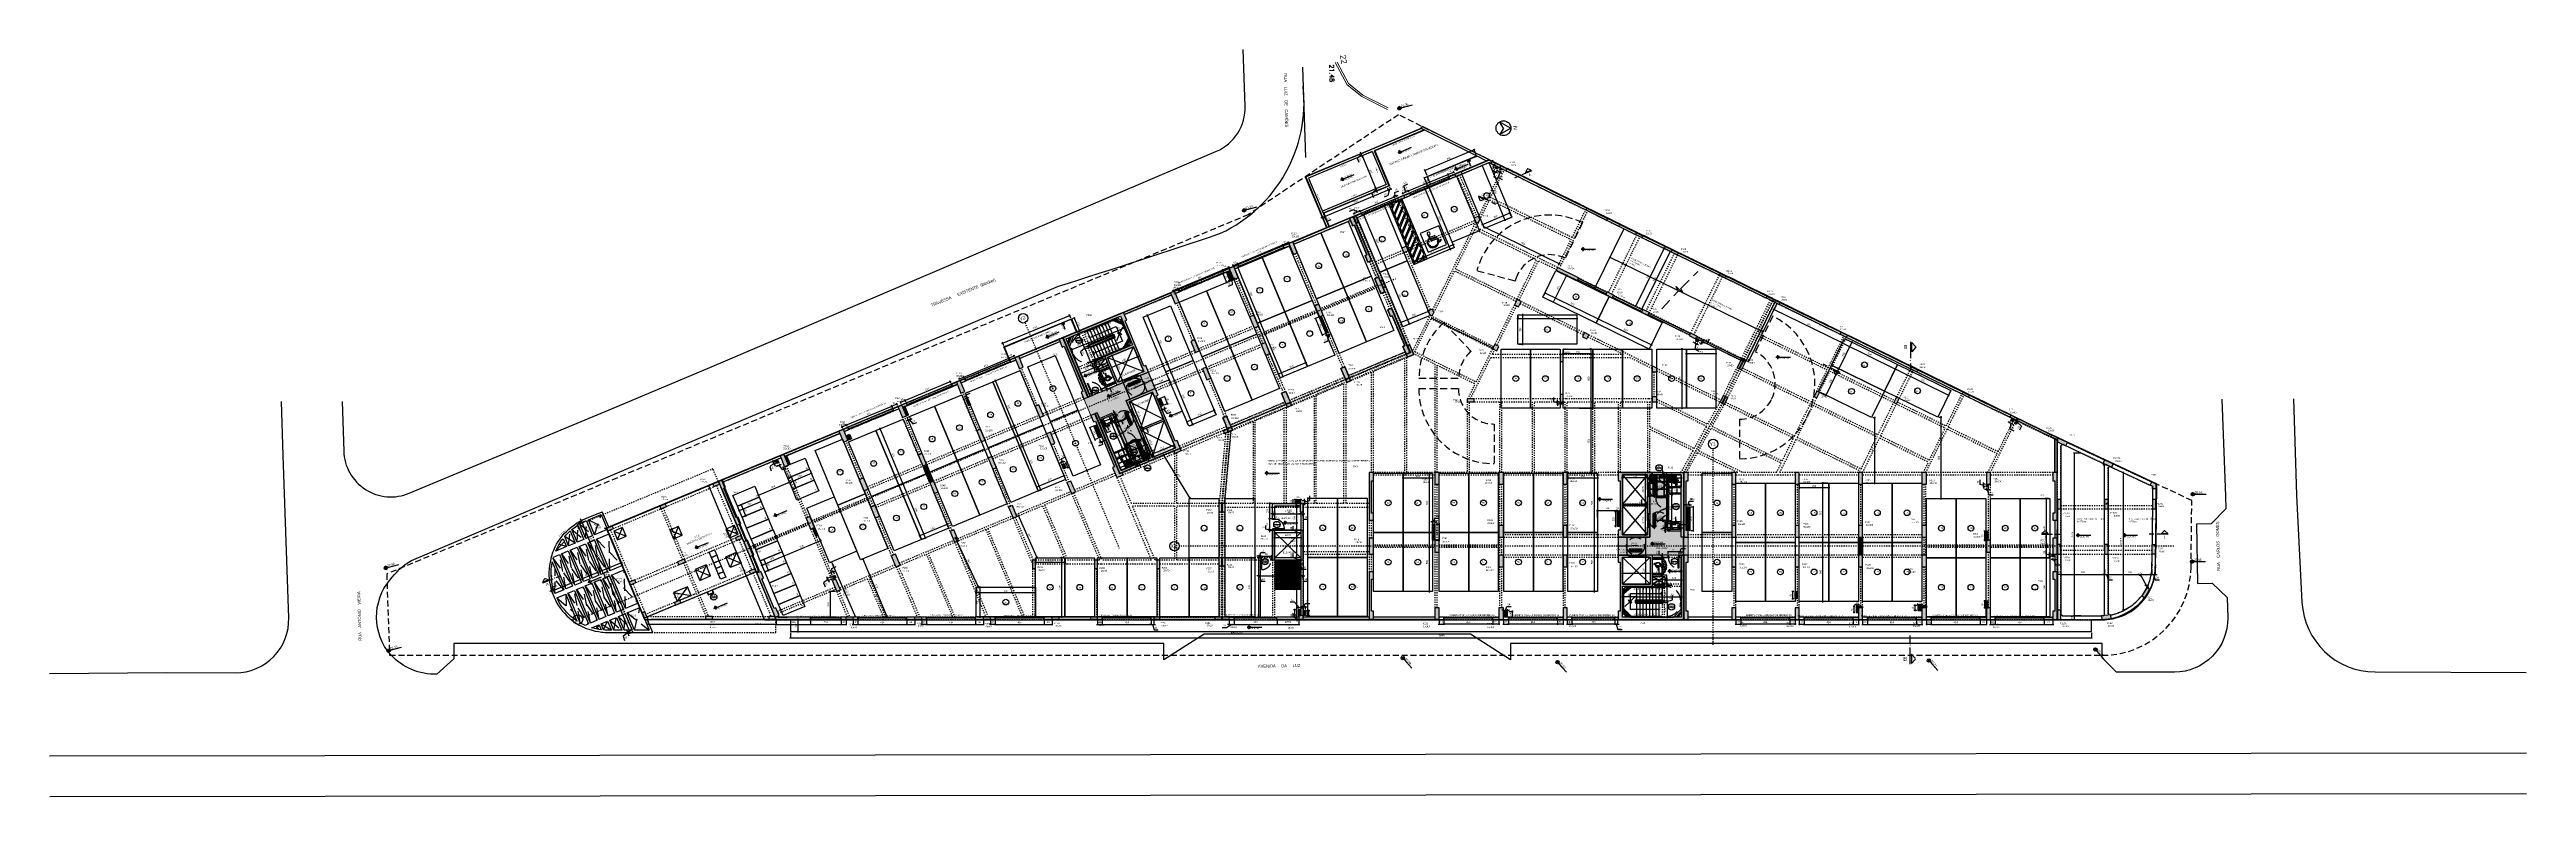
# Model space of a CAD drawing. Header units: metres. Extents: x -208 to 570, y -18 to 184.
# Drawn here: x -132.9 to 76.4, y -18 to 45.2 of the extents above; entities that cross this region are included whole.
import ezdxf
from ezdxf.enums import TextEntityAlignment as Align

# ---------------------------------------------------------------- set-up
doc = ezdxf.new("R2010")
doc.units = ezdxf.units.M
doc.header["$PDMODE"] = 35
for name, pattern in [('DASHEDX2', [1.5, 1, -0.5]), ('ESTILO_TQS_0001', [1, 0.7, -0.3]), ('ESTILO_TQS_0003', [0.91, 0.5, -0.2, 0.01, -0.2]), ('ESTILO_TQS_0004', [1.12, 0.5, -0.2, 0.01, -0.2, 0.01, -0.2])]:
    doc.linetypes.add(name, pattern=pattern)
for name, color, linetype in [('1', 232, 'DASHEDX2'), ('12', 232, 'Continuous'), ('154', 37, 'Continuous'), ('20', 232, 'Continuous'), ('201', 2, 'ESTILO_TQS_0001'), ('205', 232, 'ESTILO_TQS_0004'), ('210', 15, 'ESTILO_TQS_0001'), ('214', 40, 'ESTILO_TQS_0003'), ('242', 143, 'Continuous'), ('28', 232, 'Continuous'), ('29', 232, 'Continuous'), ('3', 2, 'Continuous'), ('4', 2, 'Continuous'), ('5', 1, 'Continuous'), ('9', 232, 'Continuous'), ('ARQ-ALV ACAB', 4, 'Continuous'), ('ARQ-ALV OSSO', 5, 'Continuous'), ('ARQ-AUX', 7, 'Continuous'), ('ARQ-AUX1', 1, 'Continuous'), ('ARQ-AUX2', 2, 'Continuous'), ('ARQ-CAX', 1, 'Continuous'), ('ARQ-CAX @ 1', 1, 'Continuous'), ('ARQ-CERÂMICA', 7, 'Continuous'), ('ARQ-DIM', 2, 'Continuous'), ('ARQ-DIM EMBASAM', 2, 'Continuous'), ('ARQ-ENCH', 1, 'Continuous'), ('ARQ-EST', 2, 'Continuous'), ('ARQ-HTC', 251, 'Continuous'), ('ARQ-PRJ', 7, 'DASHEDX2'), ('ARQ-SIM', 1, 'Continuous'), ('ARQ-SIM EMBASAM', 1, 'Continuous'), ('ARQ-TXT', 2, 'Continuous'), ('ARQ-TXT EMBASAM', 2, 'Continuous'), ('ARQ-VG', 1, 'Continuous'), ('ETE-PAREDE', 5, 'Continuous'), ('HID-INC', 7, 'Continuous')]:
    doc.layers.add(name, color=color, linetype=linetype)
for name, color, linetype, lineweight in [('ARQ-FORRO', 9, 'Continuous', 5), ('COTAS DAS CURVAS', 7, 'Continuous', 0), ('MURO', 44, 'Continuous', 0), ('PONTO_COTA', 7, 'Continuous', 0)]:
    doc.layers.add(name, color=color, linetype=linetype, lineweight=lineweight)
doc.styles.add('Adesa', font='ARIALN.TTF')
doc.styles.add('Arial', font='arial.ttf')
doc.styles.add('M50', font='ARIALN.TTF', dxfattribs={"height": 0.15})
doc.styles.add('PONTOS_DADOS', font='romans.shx')
doc.styles.get("Standard").update_dxf_attribs({"font": 'arial.ttf'})
doc.dimstyles.new('ADESA 1-0075', dxfattribs={"dimtxt": 0.15, "dimasz": 0.15, "dimexe": 0.075, "dimexo": 0.1, "dimgap": 0.1, "dimtad": 1, "dimdec": 1, "dimlfac": 100, "dimzin": 12, "dimtxsty": 'Adesa', "dimblk": 'DOTSMALL', "dimcen": 1, "dimdle": 0.075, "dimclrd": 1, "dimclre": 1, "dimclrt": 256, "dimazin": 3, "dimtm": 1e-09, "dimtfac": 1, "dimtdec": 1, "dimtmove": 1, "dimatfit": 0, "dimldrblk": 'DOTSMALL', "dimfxl": 0.8, "dimtvp": 2, "dimtolj": 1, "dimtzin": 0, "dimarcsym": 0})
pattern_1 = [(67.65395, (-70.760808, 10.799186), (-0.029365716, 0.01207134), [])]

# ---------------------------------------------------------------- blocks, each defined once
blk = doc.blocks.new('*U13')
for points in [[(-0.02, -0.1), (0, -0.1), (0, -0.07), (0.01, -0.07), (0.01, 0.1), (-0.02, 0.1), (-0.02, -0.1)], [(0.84, -0.1), (0.82, -0.1), (0.82, -0.07), (0.81, -0.07), (0.81, 0.1), (0.84, 0.1), (0.84, -0.1)], [(0, -0.1), (0, -0.92), (0.03, -0.92), (0.03, -0.1)]]:
    blk.add_lwpolyline(points, close=True)
at = {"layer": 'ARQ-PRJ'}
blk.add_arc((0.02, -0.12), 0.797, 268.2987, 1.7401, dxfattribs=at)
blk = doc.blocks.new('ARQ-PERG RED')
at = {"layer": '1'}
for p, q in [((-2.67, -1.3), (-2.61, 0.14)), ((-2.45, 0.23), (-1.37, -0.76)), ((-1.94, -0.99), (-1.9, 0.5)), ((-1.72, 0.58), (-0.13, -0.24)), ((-1.2, -0.69), (-0.65, 1.02)), ((-4.48, -2.05), (-3.76, -1.28)), ((-3.59, -1.68), (-4.2, -1.5)), ((-2.85, -1.38), (-3.73, -0.84)), ((-2.88, -4.95), (-3.43, -2.05)), ((-3.41, -1.61), (-3.27, -0.36)), ((-3.26, -1.98), (-1.58, -4.41)), ((-3.12, -0.23), (-2.11, -1.07)), ((-2.15, -4.64), (-2.69, -1.74)), ((-2.52, -1.67), (-0.84, -4.1)), ((-1.41, -4.34), (-1.96, -1.44)), ((-1.78, -1.36), (-0.11, -3.79)), ((-0.67, -4.03), (-1.22, -1.13)), ((-1.04, -1.06), (1.14, -3.27)), ((0.07, -3.72), (0.03, -0.61)), ((-3.8, -5.33), (-4.87, -4.1)), ((-4.7, -2.68), (-3.06, -5.02)), ((-4.56, -5.65), (-4.53, -3.59)), ((-3.62, -5.26), (-4.17, -2.36)), ((-4, -2.29), (-2.32, -4.72)), ((0.66, -7.22), (0.05, -4.16)), ((0.22, -4.09), (2.47, -6.47)), ((1.4, -6.91), (1.29, -3.64)), ((-4.4, -6.02), (-3.05, -7.13)), ((-3.64, -5.7), (-3.59, -7.21)), ((-3.47, -5.63), (-1.73, -8.22)), ((-2.43, -8.13), (-2.91, -5.39)), ((-2.73, -5.32), (-0.99, -7.91)), ((-1.55, -8.15), (-2.17, -5.09)), ((-1.99, -5.01), (-0.25, -7.6)), ((-0.81, -7.84), (-1.43, -4.78)), ((-1.25, -4.7), (0.49, -7.3)), ((-0.07, -7.53), (-0.69, -4.47)), ((-0.52, -4.4), (1.23, -6.99)), ((-0.83, -8.28), (-1.11, -8.64)), ((-0.66, -8.21), (0.23, -8.75)), ((-0.44, -8.73), (-0.1, -7.97)), ((0.08, -7.9), (1.1, -8.75)), ((0.43, -8.75), (0.64, -7.66)), ((0.82, -7.59), (1.96, -8.75)), ((1.3, -8.75), (1.38, -7.36)), ((1.56, -7.28), (3.42, -8.75)), ((2.17, -8.75), (2.63, -6.84)), ((-0.85, -8.69), (-1.08, -8.38))]:
    blk.add_line(p, q, dxfattribs=at)
at = {"layer": '4'}
for p, q in [((-3.16, -0.02), (-2.94, 0.14)), ((-2.94, 0.14), (-2.72, 0.3)), ((-2.83, -0.01), (-2.61, 0.13)), ((-2.72, 0.3), (-2.48, 0.43)), ((-2.48, 0.43), (-2.24, 0.56)), ((-2.45, 0.23), (-2.39, 0.27)), ((-2.39, 0.27), (-2.15, 0.39)), ((-2.24, 0.56), (-1.88, 0.72)), ((-2.15, 0.39), (-1.91, 0.5)), ((-1.91, 0.5), (-1.9, 0.5)), ((-1.88, 0.72), (-0.55, 1.27)), ((-1.72, 0.58), (-0.65, 1.02)), ((-0.65, 1.02), (-0.18, -0.11)), ((0, -0.04), (-0.55, 1.27)), ((-4.75, -2.22), (-4.66, -1.99)), ((-4.66, -1.99), (-4.54, -1.71)), ((-4.54, -1.71), (-4.41, -1.47)), ((-3.59, -1.68), (-4.48, -2.06)), ((-4.48, -2.06), (-4.37, -1.8)), ((-4.41, -1.47), (-4.27, -1.24)), ((-4.37, -1.8), (-4.25, -1.58)), ((-4.27, -1.24), (-4.11, -1.01)), ((-4.25, -1.58), (-4.11, -1.34)), ((-4.11, -1.01), (-3.94, -0.79)), ((-4.11, -1.34), (-3.96, -1.12)), ((-3.96, -1.12), (-3.87, -1.01)), ((-3.96, -1.12), (-3.96, -1.12)), ((-3.94, -0.79), (-3.77, -0.58)), ((-3.77, -0.58), (-3.58, -0.39)), ((-3.73, -0.84), (-3.62, -0.71)), ((-3.62, -0.71), (-3.44, -0.52)), ((-3.58, -0.39), (-3.37, -0.2)), ((-3.44, -0.52), (-3.27, -0.36)), ((-3.37, -0.2), (-3.16, -0.02)), ((-3.12, -0.23), (-3.05, -0.17)), ((-3.05, -0.17), (-2.94, -0.09)), ((-2.94, -0.09), (-2.83, -0.01)), ((-4.7, -2.68), (-4.67, -2.57)), ((-4.67, -2.57), (-4.17, -2.36)), ((-4.4, -6.02), (-4.34, -6.13)), ((-2.79, -7.9), (-2.7, -7.97)), ((-1.47, -8.54), (-0.83, -8.28)), ((-0.83, -8.28), (-0.65, -8.71)), ((-1.11, -8.64), (-1.47, -8.54)), ((-0.65, -8.71), (-0.85, -8.69))]:
    blk.add_line(p, q, dxfattribs=at)
for points in [[(-2.61, 0.14), (-2.11, -1.07)], [(-1.94, -0.99), (-2.45, 0.23)], [(-1.9, 0.5), (-1.37, -0.76)], [(-1.88, 0.43), (-1.88, 0.43)], [(-1.2, -0.69), (-1.72, 0.58)], [(-4, -2.29), (-3.43, -2.05)], [(-3.87, -1.01), (-3.59, -1.68)], [(-3.41, -1.61), (-3.73, -0.84)], [(-3.43, -2.05), (-2.32, -4.72)], [(-2.85, -1.38), (-3.41, -1.61)], [(-3.27, -0.36), (-2.85, -1.38)], [(-3.26, -1.98), (-2.69, -1.74)], [(-2.15, -4.64), (-3.26, -1.98)], [(-2.67, -1.3), (-3.12, -0.23)], [(-2.69, -1.74), (-1.58, -4.41)], [(-2.11, -1.07), (-2.67, -1.3)], [(-2.52, -1.67), (-1.96, -1.44)], [(-1.41, -4.34), (-2.52, -1.67)], [(-1.96, -1.44), (-0.84, -4.1)], [(-1.37, -0.76), (-1.94, -0.99)], [(-1.78, -1.36), (-1.22, -1.13)], [(-0.67, -4.03), (-1.78, -1.36)], [(-1.22, -1.13), (-0.11, -3.79)], [(-0.13, -0.24), (-1.2, -0.69)], [(-1.04, -1.06), (0.03, -0.61)], [(0.07, -3.72), (-1.04, -1.06)], [(0.03, -0.61), (1.14, -3.27)], [(-5.04, -3.56), (-5.06, -3.83)], [(-5.06, -3.83), (-5.06, -4.11)], [(-5.06, -4.11), (-5.04, -4.38)], [(-5.02, -3.28), (-5.04, -3.56)], [(-4.97, -3.01), (-5.02, -3.28)], [(-4.91, -2.74), (-4.97, -3.01)], [(-4.89, -2.66), (-4.91, -2.74)], [(-4.84, -2.48), (-4.89, -2.66)], [(-4.87, -3.83), (-4.86, -3.57)], [(-4.87, -4.1), (-4.87, -3.83)], [(-4.85, -4.36), (-4.87, -4.1)], [(-4.86, -3.57), (-4.83, -3.31)], [(-4.75, -2.22), (-4.84, -2.48)], [(-4.83, -3.31), (-4.78, -2.98)], [(-4.78, -2.98), (-3.8, -5.33)], [(-3.62, -5.26), (-4.7, -2.68)], [(-4.17, -2.36), (-3.06, -5.02)], [(-2.88, -4.95), (-4, -2.29)], [(-0.84, -4.1), (-1.41, -4.34)], [(-0.11, -3.79), (-0.67, -4.03)], [(-0.52, -4.4), (0.05, -4.16)], [(0.05, -4.16), (1.23, -6.99)], [(1.14, -3.27), (0.07, -3.72)], [(0.22, -4.09), (1.29, -3.64)], [(1.4, -6.91), (0.22, -4.09)], [(1.29, -3.64), (1.14, -3.27)], [(1.29, -3.64), (1.71, -4.64)], [(-5.04, -4.38), (-5.01, -4.65)], [(-5.01, -4.65), (-4.96, -4.92)], [(-4.96, -4.92), (-4.9, -5.19)], [(-4.9, -5.19), (-4.82, -5.45)], [(-4.82, -4.63), (-4.85, -4.36)], [(-4.78, -4.89), (-4.82, -4.63)], [(-4.82, -5.45), (-4.73, -5.71)], [(-4.72, -5.14), (-4.78, -4.89)], [(-4.73, -5.71), (-4.66, -5.91)], [(-4.64, -5.4), (-4.72, -5.14)], [(-4.66, -5.91), (-4.63, -5.97)], [(-4.56, -5.65), (-4.64, -5.4)], [(-4.63, -5.97), (-4.51, -6.22)], [(-3.8, -5.33), (-4.56, -5.65)], [(-4.56, -5.65), (-4.56, -5.65)], [(-4.51, -6.22), (-4.38, -6.46)], [(-4.4, -6.02), (-3.64, -5.7)], [(-4.22, -6.36), (-4.34, -6.13)], [(-3.64, -5.7), (-2.7, -7.97)], [(-3.06, -5.02), (-3.62, -5.26)], [(-3.47, -5.63), (-2.91, -5.39)], [(-2.43, -8.13), (-3.47, -5.63)], [(-2.91, -5.39), (-1.73, -8.22)], [(-2.32, -4.72), (-2.88, -4.95)], [(-2.73, -5.32), (-2.17, -5.09)], [(-1.55, -8.15), (-2.73, -5.32)], [(-2.17, -5.09), (-0.99, -7.91)], [(-1.58, -4.41), (-2.15, -4.64)], [(-1.99, -5.01), (-1.43, -4.78)], [(-0.81, -7.84), (-1.99, -5.01)], [(-1.43, -4.78), (-0.25, -7.6)], [(-1.25, -4.7), (-0.69, -4.47)], [(-0.07, -7.53), (-1.25, -4.7)], [(-0.69, -4.47), (0.49, -7.3)], [(0.66, -7.22), (-0.52, -4.4)], [(1.8, -4.87), (2.47, -6.47)], [(-4.38, -6.46), (-4.24, -6.69)], [(-4.24, -6.69), (-4.08, -6.92)], [(-4.08, -6.59), (-4.22, -6.36)], [(-3.93, -6.8), (-4.08, -6.59)], [(-4.08, -6.92), (-3.91, -7.13)], [(-3.76, -7.01), (-3.93, -6.8)], [(-3.91, -7.13), (-3.73, -7.34)], [(-3.59, -7.21), (-3.76, -7.01)], [(-3.73, -7.34), (-3.54, -7.53)], [(-3.4, -7.4), (-3.59, -7.21)], [(-3.54, -7.53), (-3.33, -7.72)], [(-3.21, -7.58), (-3.4, -7.4)], [(-3.33, -7.72), (-3.12, -7.89)], [(-3.01, -7.74), (-3.21, -7.58)], [(-3.12, -7.89), (-2.9, -8.06)], [(-2.79, -7.9), (-3.01, -7.74)], [(-2.9, -8.06), (-2.67, -8.21)], [(-2.67, -8.21), (-2.55, -8.28)], [(-2.55, -8.28), (-2.43, -8.34)], [(-2.34, -8.18), (-2.43, -8.13)], [(-2.43, -8.34), (-2.19, -8.47)], [(-2.11, -8.29), (-2.34, -8.18)], [(-2.01, -8.34), (-2.11, -8.29)], [(-1.73, -8.22), (-2.01, -8.34)], [(-0.99, -7.91), (-1.55, -8.15)], [(-0.25, -7.6), (-0.81, -7.84)], [(-0.66, -8.21), (-0.1, -7.97)], [(-0.44, -8.73), (-0.66, -8.21)], [(-0.1, -7.97), (0.23, -8.75)], [(0.49, -7.3), (-0.07, -7.53)], [(0.08, -7.9), (0.64, -7.66)], [(0.43, -8.75), (0.08, -7.9)], [(0.64, -7.66), (1.1, -8.75)], [(1.23, -6.99), (0.66, -7.22)], [(0.82, -7.59), (1.38, -7.36)], [(1.3, -8.75), (0.82, -7.59)], [(1.38, -7.36), (1.96, -8.75)], [(2.47, -6.47), (1.4, -6.91)], [(1.56, -7.28), (2.63, -6.84)], [(2.17, -8.75), (1.56, -7.28)], [(2.63, -6.84), (2.47, -6.47)], [(2.63, -6.84), (2.94, -7.6)], [(3.05, -7.85), (3.42, -8.75)], [(3.71, -8.94), (3.25, -7.85)], [(-2.19, -8.47), (-1.91, -8.59)], [(-1.91, -8.59), (-1.68, -8.67)], [(-1.68, -8.67), (-1.42, -8.75)], [(-1.42, -8.75), (-1.15, -8.82)], [(-1.15, -8.82), (-0.88, -8.87)], [(-0.85, -8.69), (-1.11, -8.64)], [(-0.88, -8.87), (-0.61, -8.91)], [(-0.61, -8.91), (-0.51, -8.92)], [(-0.51, -8.92), (-0.33, -8.93)], [(-0.32, -8.74), (-0.44, -8.73)], [(-0.33, -8.93), (-0.06, -8.94)], [(-0.06, -8.75), (-0.32, -8.74)], [(0.23, -8.75), (-0.06, -8.75)], [(-0.06, -8.75), (-0.06, -8.75)], [(-0.06, -8.94), (0.37, -8.94)], [(-0.06, -8.94), (-0.06, -8.94)], [(0.37, -8.94), (1.24, -8.94)], [(1.1, -8.75), (0.43, -8.75)], [(1.24, -8.94), (2.11, -8.94)], [(1.96, -8.75), (1.3, -8.75)], [(2.11, -8.94), (3.71, -8.94)], [(3.42, -8.75), (2.17, -8.75)]]:
    blk.add_lwpolyline(points, dxfattribs=at)
blk = doc.blocks.new('*U15')
for points in [[(-0.02, -0.1), (0, -0.1), (0, -0.07), (0.01, -0.07), (0.01, 0.1), (-0.02, 0.1), (-0.02, -0.1)], [(0.84, -0.1), (0.82, -0.1), (0.82, -0.07), (0.81, -0.07), (0.81, 0.1), (0.84, 0.1), (0.84, -0.1)], [(0, -0.1), (0, -0.92), (0.03, -0.92), (0.03, -0.1)]]:
    blk.add_lwpolyline(points, close=True)
at = {"layer": 'ARQ-PRJ'}
blk.add_arc((0.02, -0.12), 0.797, 268.2987, 1.7401, dxfattribs=at)
blk = doc.blocks.new('ADESA-SIM CORT')
at = {"color": 2}
for points in [[(0.52, 0), (0, 0)], [(0.71, 0), (0.73, 0)], [(2.14, 0), (0.91, 0)]]:
    blk.add_lwpolyline(points, dxfattribs=at)
at = {"color": 3}
blk.add_lwpolyline([(1.71, 0.37), (1.4, 0.09), (2.1, 0.09), (1.79, 0.37)], dxfattribs=at)
blk.add_lwpolyline([(1.79, 0.37, 0.267949), (1.71, 0.37)], format="xyb", dxfattribs=at)
at = {"color": 3, "style": 'Adesa'}
blk.add_attdef('A', text='', height=0.35, dxfattribs=at).set_placement((1.74, -0.32), align=Align.MIDDLE_CENTER)
blk = doc.blocks.new('PL NEOREX 18')
at = {"layer": 'ARQ-AUX1'}
blk.add_lwpolyline([(0, 0), (0.51, 0), (0.51, -0.07), (0, -0.07)], close=True, dxfattribs=at)
blk = doc.blocks.new('_DotSmall')
at = {"color": 0, "linetype": 'ByBlock', "const_width": 0.5}
blk.add_lwpolyline([(-0.0625, 0, 1), (0.0625, 0, 1)], format="xyb", close=True, dxfattribs=at)
blk = doc.blocks.new('*D20')
at = {"layer": 'ARQ-DIM EMBASAM', "color": 1, "lineweight": -2, "transparency": 16777216}
for p, q in [((26.18, -3.41), (25.63, -3.41)), ((25.7, -3.1), (25.7, -3.49)), ((26.1, -3.1), (26.1, -3.49))]:
    blk.add_line(p, q, dxfattribs=at)
at = {"layer": 'Defpoints', "color": 0, "transparency": 16777216}
for p in [(25.7, -3), (25.7, -3.41), (26.1, -3)]:
    blk.add_point(p, dxfattribs=at)
at = {"layer": 'ARQ-DIM EMBASAM', "color": 1, "lineweight": -2, "transparency": 16777216, "xscale": 0.15, "yscale": 0.15, "zscale": 0.15, "rotation": 180}
blk.add_blockref('_DotSmall', (25.7, -3.41), dxfattribs=at)
at = {"layer": 'ARQ-DIM EMBASAM', "color": 1, "lineweight": -2, "transparency": 16777216, "xscale": 0.15, "yscale": 0.15, "zscale": 0.15}
blk.add_blockref('_DotSmall', (26.1, -3.41), dxfattribs=at)
at = {"layer": 'ARQ-DIM EMBASAM', "transparency": 16777216, "insert": (25.9, -3.23), "char_height": 0.15, "attachment_point": 5, "style": 'Adesa'}
blk.add_mtext('\\A1;40', dxfattribs=at)
blk = doc.blocks.new('*D21')
at = {"layer": 'ARQ-DIM EMBASAM', "color": 1, "lineweight": -2, "transparency": 16777216}
for p, q in [((26.03, -3.41), (30.32, -3.41)), ((26.1, -3.1), (26.1, -3.49)), ((30.24, -3.1), (30.24, -3.49))]:
    blk.add_line(p, q, dxfattribs=at)
at = {"layer": 'Defpoints', "color": 0, "transparency": 16777216}
for p in [(26.1, -3), (30.24, -3), (30.24, -3.41)]:
    blk.add_point(p, dxfattribs=at)
at = {"layer": 'ARQ-DIM EMBASAM', "color": 1, "lineweight": -2, "transparency": 16777216, "xscale": 0.15, "yscale": 0.15, "zscale": 0.15, "rotation": 180}
blk.add_blockref('_DotSmall', (26.1, -3.41), dxfattribs=at)
at = {"layer": 'ARQ-DIM EMBASAM', "color": 1, "lineweight": -2, "transparency": 16777216, "xscale": 0.15, "yscale": 0.15, "zscale": 0.15}
blk.add_blockref('_DotSmall', (30.24, -3.41), dxfattribs=at)
at = {"layer": 'ARQ-DIM EMBASAM', "transparency": 16777216, "insert": (28.17, -3.24), "char_height": 0.15, "attachment_point": 5, "style": 'Adesa'}
blk.add_mtext('\\A1;414', dxfattribs=at)
blk = doc.blocks.new('*D17')
at = {"layer": 'ARQ-DIM EMBASAM', "color": 1, "lineweight": -2, "transparency": 16777216}
for p, q in [((30.17, -3.41), (30.83, -3.41)), ((30.24, -3), (30.24, -3.49)), ((30.75, -3.1), (30.75, -3.49))]:
    blk.add_line(p, q, dxfattribs=at)
at = {"layer": 'Defpoints', "color": 0, "transparency": 16777216}
for p in [(30.24, -2.9), (30.75, -3), (30.75, -3.41)]:
    blk.add_point(p, dxfattribs=at)
at = {"layer": 'ARQ-DIM EMBASAM', "color": 1, "lineweight": -2, "transparency": 16777216, "xscale": 0.15, "yscale": 0.15, "zscale": 0.15, "rotation": 180}
blk.add_blockref('_DotSmall', (30.24, -3.41), dxfattribs=at)
at = {"layer": 'ARQ-DIM EMBASAM', "color": 1, "lineweight": -2, "transparency": 16777216, "xscale": 0.15, "yscale": 0.15, "zscale": 0.15}
blk.add_blockref('_DotSmall', (30.75, -3.41), dxfattribs=at)
at = {"layer": 'ARQ-DIM EMBASAM', "transparency": 16777216, "insert": (30.5, -3.23), "char_height": 0.15, "attachment_point": 5, "style": 'Adesa'}
blk.add_mtext('\\A1;51', dxfattribs=at)
blk = doc.blocks.new('*D18')
at = {"layer": 'ARQ-DIM EMBASAM', "color": 1, "lineweight": -2, "transparency": 16777216}
for p, q in [((36, 7.22), (35.73, 7.22)), ((35.81, 7.3), (35.81, 2.15)), ((36, 2.22), (35.73, 2.22))]:
    blk.add_line(p, q, dxfattribs=at)
at = {"layer": 'Defpoints', "color": 0, "transparency": 16777216}
for p in [(36.1, 7.22, 0), (35.81, 2.22), (36.1, 2.22, 0)]:
    blk.add_point(p, dxfattribs=at)
at = {"layer": 'ARQ-DIM EMBASAM', "color": 1, "lineweight": -2, "transparency": 16777216, "xscale": 0.15, "yscale": 0.15, "zscale": 0.15}
for p, rotation in [((35.81, 7.22), 90), ((35.81, 2.22), 270)]:
    blk.add_blockref('_DotSmall', p, dxfattribs=dict(at, rotation=rotation))
at = {"layer": 'ARQ-DIM EMBASAM', "transparency": 16777216, "insert": (35.63, 4.72), "char_height": 0.15, "attachment_point": 5, "rotation": 90, "style": 'Adesa'}
blk.add_mtext('\\A1;500', dxfattribs=at)
blk = doc.blocks.new('*D19')
at = {"layer": 'ARQ-DIM EMBASAM', "color": 1, "lineweight": -2, "transparency": 16777216}
for p, q in [((36, 2.22), (35.73, 2.22)), ((35.81, 2.3), (35.81, -2.85)), ((36, -2.78), (35.73, -2.78))]:
    blk.add_line(p, q, dxfattribs=at)
at = {"layer": 'Defpoints', "color": 0, "transparency": 16777216}
for p in [(36.1, 2.22, 0), (35.81, -2.78), (36.1, -2.78, 0)]:
    blk.add_point(p, dxfattribs=at)
at = {"layer": 'ARQ-DIM EMBASAM', "color": 1, "lineweight": -2, "transparency": 16777216, "xscale": 0.15, "yscale": 0.15, "zscale": 0.15}
for p, rotation in [((35.81, 2.22), 90), ((35.81, -2.78), 270)]:
    blk.add_blockref('_DotSmall', p, dxfattribs=dict(at, rotation=rotation))
at = {"layer": 'ARQ-DIM EMBASAM', "transparency": 16777216, "insert": (35.63, -0.28), "char_height": 0.15, "attachment_point": 5, "rotation": 90, "style": 'Adesa'}
blk.add_mtext('\\A1;500', dxfattribs=at)
blk = doc.blocks.new('*D40')
at = {"layer": 'ARQ-DIM EMBASAM', "color": 1, "lineweight": -2, "transparency": 16777216}
for p, q in [((-10.35, -3.38), (-11.01, -3.38)), ((-10.94, -3.1), (-10.94, -3.46)), ((-10.43, -3.1), (-10.43, -3.46))]:
    blk.add_line(p, q, dxfattribs=at)
at = {"layer": 'Defpoints', "color": 0, "transparency": 16777216}
for p in [(-10.94, -3, 0), (-10.94, -3.38), (-10.43, -3, 0)]:
    blk.add_point(p, dxfattribs=at)
at = {"layer": 'ARQ-DIM EMBASAM', "color": 1, "lineweight": -2, "transparency": 16777216, "xscale": 0.15, "yscale": 0.15, "zscale": 0.15, "rotation": 180}
blk.add_blockref('_DotSmall', (-10.94, -3.38), dxfattribs=at)
at = {"layer": 'ARQ-DIM EMBASAM', "color": 1, "lineweight": -2, "transparency": 16777216, "xscale": 0.15, "yscale": 0.15, "zscale": 0.15}
blk.add_blockref('_DotSmall', (-10.43, -3.38), dxfattribs=at)
at = {"layer": 'ARQ-DIM EMBASAM', "transparency": 16777216, "insert": (-10.68, -3.2), "char_height": 0.15, "attachment_point": 5, "style": 'Adesa'}
blk.add_mtext('\\A1;51', dxfattribs=at)
blk = doc.blocks.new('*D41')
at = {"layer": 'ARQ-DIM EMBASAM', "color": 1, "lineweight": -2, "transparency": 16777216}
for p, q in [((-10.86, -3.38), (-15.15, -3.38)), ((-15.08, -3.1), (-15.08, -3.46)), ((-10.94, -3.1), (-10.94, -3.46))]:
    blk.add_line(p, q, dxfattribs=at)
at = {"layer": 'Defpoints', "color": 0, "transparency": 16777216}
for p in [(-15.08, -3, 0), (-15.08, -3.38), (-10.94, -3, 0)]:
    blk.add_point(p, dxfattribs=at)
at = {"layer": 'ARQ-DIM EMBASAM', "color": 1, "lineweight": -2, "transparency": 16777216, "xscale": 0.15, "yscale": 0.15, "zscale": 0.15, "rotation": 180}
blk.add_blockref('_DotSmall', (-15.08, -3.38), dxfattribs=at)
at = {"layer": 'ARQ-DIM EMBASAM', "color": 1, "lineweight": -2, "transparency": 16777216, "xscale": 0.15, "yscale": 0.15, "zscale": 0.15}
blk.add_blockref('_DotSmall', (-10.94, -3.38), dxfattribs=at)
at = {"layer": 'ARQ-DIM EMBASAM', "transparency": 16777216, "insert": (-13.01, -3.21), "char_height": 0.15, "attachment_point": 5, "style": 'Adesa'}
blk.add_mtext('\\A1;414', dxfattribs=at)
blk = doc.blocks.new('*D42')
at = {"layer": 'ARQ-DIM EMBASAM', "color": 1, "lineweight": -2, "transparency": 16777216}
for p, q in [((-15.55, -3.38), (-15, -3.38)), ((-15.48, -3.1), (-15.48, -3.46)), ((-15.08, -3), (-15.08, -3.46))]:
    blk.add_line(p, q, dxfattribs=at)
at = {"layer": 'Defpoints', "color": 0, "transparency": 16777216}
for p in [(-15.48, -3), (-15.08, -2.9), (-15.08, -3.38)]:
    blk.add_point(p, dxfattribs=at)
at = {"layer": 'ARQ-DIM EMBASAM', "color": 1, "lineweight": -2, "transparency": 16777216, "xscale": 0.15, "yscale": 0.15, "zscale": 0.15, "rotation": 180}
blk.add_blockref('_DotSmall', (-15.48, -3.38), dxfattribs=at)
at = {"layer": 'ARQ-DIM EMBASAM', "color": 1, "lineweight": -2, "transparency": 16777216, "xscale": 0.15, "yscale": 0.15, "zscale": 0.15}
blk.add_blockref('_DotSmall', (-15.08, -3.38), dxfattribs=at)
at = {"layer": 'ARQ-DIM EMBASAM', "transparency": 16777216, "insert": (-15.28, -3.2), "char_height": 0.15, "attachment_point": 5, "style": 'Adesa'}
blk.add_mtext('\\A1;40', dxfattribs=at)
blk = doc.blocks.new('*D22')
at = {"layer": 'ARQ-DIM EMBASAM', "color": 1, "lineweight": -2, "transparency": 16777216}
for p, q in [((-29.25, -3.41), (-27.24, -3.41)), ((-29.17, -3.07), (-29.17, -3.49)), ((-27.32, -3.1), (-27.32, -3.49))]:
    blk.add_line(p, q, dxfattribs=at)
at = {"layer": 'Defpoints', "color": 0, "transparency": 16777216}
for p in [(-29.17, -2.97, 0), (-27.32, -3), (-27.32, -3.41)]:
    blk.add_point(p, dxfattribs=at)
at = {"layer": 'ARQ-DIM EMBASAM', "color": 1, "lineweight": -2, "transparency": 16777216, "xscale": 0.15, "yscale": 0.15, "zscale": 0.15, "rotation": 180}
blk.add_blockref('_DotSmall', (-29.17, -3.41), dxfattribs=at)
at = {"layer": 'ARQ-DIM EMBASAM', "color": 1, "lineweight": -2, "transparency": 16777216, "xscale": 0.15, "yscale": 0.15, "zscale": 0.15}
blk.add_blockref('_DotSmall', (-27.32, -3.41), dxfattribs=at)
at = {"layer": 'ARQ-DIM EMBASAM', "transparency": 16777216, "insert": (-28.25, -3.22), "char_height": 0.15, "attachment_point": 5, "style": 'Adesa'}
blk.add_mtext('\\A1;185,5', dxfattribs=at)
blk = doc.blocks.new('*D43')
at = {"layer": 'ARQ-DIM EMBASAM', "color": 1, "lineweight": -2, "transparency": 16777216}
for p, q in [((-32.88, -3.41), (-29.1, -3.41)), ((-32.8, -3.1), (-32.8, -3.49)), ((-29.17, -3.07), (-29.17, -3.49))]:
    blk.add_line(p, q, dxfattribs=at)
at = {"layer": 'Defpoints', "color": 0, "transparency": 16777216}
for p in [(-32.8, -3), (-29.17, -2.97, 0), (-29.17, -3.41)]:
    blk.add_point(p, dxfattribs=at)
at = {"layer": 'ARQ-DIM EMBASAM', "color": 1, "lineweight": -2, "transparency": 16777216, "xscale": 0.15, "yscale": 0.15, "zscale": 0.15, "rotation": 180}
blk.add_blockref('_DotSmall', (-32.8, -3.41), dxfattribs=at)
at = {"layer": 'ARQ-DIM EMBASAM', "color": 1, "lineweight": -2, "transparency": 16777216, "xscale": 0.15, "yscale": 0.15, "zscale": 0.15}
blk.add_blockref('_DotSmall', (-29.17, -3.41), dxfattribs=at)
at = {"layer": 'ARQ-DIM EMBASAM', "transparency": 16777216, "insert": (-30.99, -3.23), "char_height": 0.15, "attachment_point": 5, "style": 'Adesa'}
blk.add_mtext('\\A1;363', dxfattribs=at)
blk = doc.blocks.new('*D44')
at = {"layer": 'ARQ-DIM EMBASAM', "color": 1, "lineweight": -2, "transparency": 16777216}
for p, q in [((-44.01, -3.41), (-39.72, -3.41)), ((-43.93, -3.1), (-43.93, -3.49)), ((-39.79, -3.1), (-39.79, -3.49))]:
    blk.add_line(p, q, dxfattribs=at)
at = {"layer": 'Defpoints', "color": 0, "transparency": 16777216}
for p in [(-43.93, -3, 0), (-39.79, -3), (-39.79, -3.41)]:
    blk.add_point(p, dxfattribs=at)
at = {"layer": 'ARQ-DIM EMBASAM', "color": 1, "lineweight": -2, "transparency": 16777216, "xscale": 0.15, "yscale": 0.15, "zscale": 0.15, "rotation": 180}
blk.add_blockref('_DotSmall', (-43.93, -3.41), dxfattribs=at)
at = {"layer": 'ARQ-DIM EMBASAM', "color": 1, "lineweight": -2, "transparency": 16777216, "xscale": 0.15, "yscale": 0.15, "zscale": 0.15}
blk.add_blockref('_DotSmall', (-39.79, -3.41), dxfattribs=at)
at = {"layer": 'ARQ-DIM EMBASAM', "transparency": 16777216, "insert": (-41.86, -3.24), "char_height": 0.15, "attachment_point": 5, "style": 'Adesa'}
blk.add_mtext('\\A1;414', dxfattribs=at)
blk = doc.blocks.new('*D45')
at = {"layer": 'ARQ-DIM EMBASAM', "color": 1, "lineweight": -2, "transparency": 16777216}
for p, q in [((-53.06, -3.41), (-48.77, -3.41)), ((-52.98, -3.1), (-52.98, -3.49)), ((-48.84, -3.1), (-48.84, -3.49))]:
    blk.add_line(p, q, dxfattribs=at)
at = {"layer": 'Defpoints', "color": 0, "transparency": 16777216}
for p in [(-52.98, -3, 0), (-48.84, -3), (-48.84, -3.41)]:
    blk.add_point(p, dxfattribs=at)
at = {"layer": 'ARQ-DIM EMBASAM', "color": 1, "lineweight": -2, "transparency": 16777216, "xscale": 0.15, "yscale": 0.15, "zscale": 0.15, "rotation": 180}
blk.add_blockref('_DotSmall', (-52.98, -3.41), dxfattribs=at)
at = {"layer": 'ARQ-DIM EMBASAM', "color": 1, "lineweight": -2, "transparency": 16777216, "xscale": 0.15, "yscale": 0.15, "zscale": 0.15}
blk.add_blockref('_DotSmall', (-48.84, -3.41), dxfattribs=at)
at = {"layer": 'ARQ-DIM EMBASAM', "transparency": 16777216, "insert": (-50.91, -3.24), "char_height": 0.15, "attachment_point": 5, "style": 'Adesa'}
blk.add_mtext('\\A1;414', dxfattribs=at)
blk = doc.blocks.new('*D46')
at = {"layer": 'ARQ-DIM EMBASAM', "color": 1, "lineweight": -2, "transparency": 16777216}
for p, q in [((-58.86, -3.41), (-54.57, -3.41)), ((-58.78, -3.1), (-58.78, -3.49)), ((-54.64, -3.1), (-54.64, -3.49))]:
    blk.add_line(p, q, dxfattribs=at)
at = {"layer": 'Defpoints', "color": 0, "transparency": 16777216}
for p in [(-58.78, -3), (-54.64, -3), (-54.64, -3.41)]:
    blk.add_point(p, dxfattribs=at)
at = {"layer": 'ARQ-DIM EMBASAM', "color": 1, "lineweight": -2, "transparency": 16777216, "xscale": 0.15, "yscale": 0.15, "zscale": 0.15, "rotation": 180}
blk.add_blockref('_DotSmall', (-58.78, -3.41), dxfattribs=at)
at = {"layer": 'ARQ-DIM EMBASAM', "color": 1, "lineweight": -2, "transparency": 16777216, "xscale": 0.15, "yscale": 0.15, "zscale": 0.15}
blk.add_blockref('_DotSmall', (-54.64, -3.41), dxfattribs=at)
at = {"layer": 'ARQ-DIM EMBASAM', "transparency": 16777216, "insert": (-56.71, -3.24), "char_height": 0.15, "attachment_point": 5, "style": 'Adesa'}
blk.add_mtext('\\A1;414', dxfattribs=at)
blk = doc.blocks.new('*D47')
at = {"layer": 'ARQ-DIM EMBASAM', "color": 1, "lineweight": -2, "transparency": 16777216}
for p, q in [((-64.66, -3.41), (-60.37, -3.41)), ((-64.58, -3.1), (-64.58, -3.49)), ((-60.44, -3.1), (-60.44, -3.49))]:
    blk.add_line(p, q, dxfattribs=at)
at = {"layer": 'Defpoints', "color": 0, "transparency": 16777216}
for p in [(-64.58, -3, 0), (-60.44, -3), (-60.44, -3.41)]:
    blk.add_point(p, dxfattribs=at)
at = {"layer": 'ARQ-DIM EMBASAM', "color": 1, "lineweight": -2, "transparency": 16777216, "xscale": 0.15, "yscale": 0.15, "zscale": 0.15, "rotation": 180}
blk.add_blockref('_DotSmall', (-64.58, -3.41), dxfattribs=at)
at = {"layer": 'ARQ-DIM EMBASAM', "color": 1, "lineweight": -2, "transparency": 16777216, "xscale": 0.15, "yscale": 0.15, "zscale": 0.15}
blk.add_blockref('_DotSmall', (-60.44, -3.41), dxfattribs=at)
at = {"layer": 'ARQ-DIM EMBASAM', "transparency": 16777216, "insert": (-62.51, -3.24), "char_height": 0.15, "attachment_point": 5, "style": 'Adesa'}
blk.add_mtext('\\A1;414', dxfattribs=at)
blk = doc.blocks.new('*D48')
at = {"layer": 'ARQ-DIM EMBASAM', "color": 1, "lineweight": -2, "transparency": 16777216}
for p, q in [((-68.67, -3.41), (-65.91, -3.41)), ((-68.59, -3.1), (-68.59, -3.48)), ((-65.98, -3.1), (-65.98, -3.48))]:
    blk.add_line(p, q, dxfattribs=at)
at = {"layer": 'Defpoints', "color": 0, "transparency": 16777216}
for p in [(-68.59, -3, 0), (-65.98, -3), (-65.98, -3.41)]:
    blk.add_point(p, dxfattribs=at)
at = {"layer": 'ARQ-DIM EMBASAM', "color": 1, "lineweight": -2, "transparency": 16777216, "xscale": 0.15, "yscale": 0.15, "zscale": 0.15, "rotation": 180}
blk.add_blockref('_DotSmall', (-68.59, -3.41), dxfattribs=at)
at = {"layer": 'ARQ-DIM EMBASAM', "color": 1, "lineweight": -2, "transparency": 16777216, "xscale": 0.15, "yscale": 0.15, "zscale": 0.15}
blk.add_blockref('_DotSmall', (-65.98, -3.41), dxfattribs=at)
at = {"layer": 'ARQ-DIM EMBASAM', "transparency": 16777216, "insert": (-67.29, -3.23), "char_height": 0.15, "attachment_point": 5, "style": 'Adesa'}
blk.add_mtext('\\A1;261', dxfattribs=at)
blk = doc.blocks.new('*D23')
at = {"layer": 'ARQ-DIM EMBASAM', "color": 1, "lineweight": -2, "transparency": 16777216}
for p, q in [((-64.3, 2.07), (-64.08, 2.16)), ((-64.18, 2.2), (-62.13, -2.74)), ((-62.3, -2.74), (-62.09, -2.65))]:
    blk.add_line(p, q, dxfattribs=at)
at = {"layer": 'Defpoints', "color": 0, "transparency": 16777216}
for p in [(-64.39, 2.04), (-62.4, -2.78), (-62.16, -2.68)]:
    blk.add_point(p, dxfattribs=at)
at = {"layer": 'ARQ-DIM EMBASAM', "color": 1, "lineweight": -2, "transparency": 16777216, "xscale": 0.15, "yscale": 0.15, "zscale": 0.15}
for p, rotation in [((-64.15, 2.14), 112.5214900496253), ((-62.16, -2.68), 292.5214900496252)]:
    blk.add_blockref('_DotSmall', p, dxfattribs=dict(at, rotation=rotation))
at = {"layer": 'ARQ-DIM EMBASAM', "transparency": 16777216, "insert": (-62.99, -0.2), "char_height": 0.15, "attachment_point": 5, "rotation": 292.5215, "style": 'Adesa'}
blk.add_mtext('\\A1;521', dxfattribs=at)
blk = doc.blocks.new('*D24')
at = {"layer": 'ARQ-DIM EMBASAM', "color": 1, "lineweight": -2, "transparency": 16777216}
for p, q in [((-39.79, -3.41), (-39.94, -3.41)), ((-39.79, -3.1), (-39.79, -3.49)), ((-39.79, -3.41), (-39.58, -3.41)), ((-39.79, -3.41), (-39.58, -3.41)), ((-39.69, -3.41), (-39.55, -3.86)), ((-39.58, -3.1), (-39.58, -3.49)), ((-39.58, -3.41), (-39.43, -3.41)), ((-39.55, -3.86), (-39.2, -3.86))]:
    blk.add_line(p, q, dxfattribs=at)
at = {"layer": 'Defpoints', "color": 0, "transparency": 16777216}
for p in [(-39.79, -3, 0), (-39.58, -3), (-39.58, -3.41)]:
    blk.add_point(p, dxfattribs=at)
at = {"layer": 'ARQ-DIM EMBASAM', "color": 1, "lineweight": -2, "transparency": 16777216, "xscale": 0.15, "yscale": 0.15, "zscale": 0.15}
blk.add_blockref('_DotSmall', (-39.79, -3.41), dxfattribs=at)
at = {"layer": 'ARQ-DIM EMBASAM', "color": 1, "lineweight": -2, "transparency": 16777216, "xscale": 0.15, "yscale": 0.15, "zscale": 0.15, "rotation": 180}
blk.add_blockref('_DotSmall', (-39.58, -3.41), dxfattribs=at)
at = {"layer": 'ARQ-DIM EMBASAM', "transparency": 16777216, "insert": (-39.38, -3.69), "char_height": 0.15, "attachment_point": 5, "style": 'Adesa'}
blk.add_mtext('\\A1;21', dxfattribs=at)
blk = doc.blocks.new('*D25')
at = {"layer": 'ARQ-DIM EMBASAM', "color": 1, "lineweight": -2, "transparency": 16777216}
for p, q in [((-48.92, -3.41), (-48.11, -3.41)), ((-48.84, -3.1), (-48.84, -3.49)), ((-48.18, -3.07), (-48.18, -3.49))]:
    blk.add_line(p, q, dxfattribs=at)
at = {"layer": 'Defpoints', "color": 0, "transparency": 16777216}
for p in [(-48.84, -3), (-48.18, -2.97), (-48.18, -3.41)]:
    blk.add_point(p, dxfattribs=at)
at = {"layer": 'ARQ-DIM EMBASAM', "color": 1, "lineweight": -2, "transparency": 16777216, "xscale": 0.15, "yscale": 0.15, "zscale": 0.15, "rotation": 180}
blk.add_blockref('_DotSmall', (-48.84, -3.41), dxfattribs=at)
at = {"layer": 'ARQ-DIM EMBASAM', "color": 1, "lineweight": -2, "transparency": 16777216, "xscale": 0.15, "yscale": 0.15, "zscale": 0.15}
blk.add_blockref('_DotSmall', (-48.18, -3.41), dxfattribs=at)
at = {"layer": 'ARQ-DIM EMBASAM', "transparency": 16777216, "insert": (-48.51, -3.23), "char_height": 0.15, "attachment_point": 5, "style": 'Adesa'}
blk.add_mtext('\\A1;66', dxfattribs=at)
blk = doc.blocks.new('*D26')
at = {"layer": 'ARQ-DIM EMBASAM', "color": 1, "lineweight": -2, "transparency": 16777216}
for p, q in [((-54.72, -3.41), (-53.91, -3.41)), ((-54.64, -3.07), (-54.64, -3.49)), ((-53.98, -3), (-53.98, -3.49))]:
    blk.add_line(p, q, dxfattribs=at)
at = {"layer": 'Defpoints', "color": 0, "transparency": 16777216}
for p in [(-54.64, -2.97), (-53.98, -2.9), (-53.98, -3.41)]:
    blk.add_point(p, dxfattribs=at)
at = {"layer": 'ARQ-DIM EMBASAM', "color": 1, "lineweight": -2, "transparency": 16777216, "xscale": 0.15, "yscale": 0.15, "zscale": 0.15, "rotation": 180}
blk.add_blockref('_DotSmall', (-54.64, -3.41), dxfattribs=at)
at = {"layer": 'ARQ-DIM EMBASAM', "color": 1, "lineweight": -2, "transparency": 16777216, "xscale": 0.15, "yscale": 0.15, "zscale": 0.15}
blk.add_blockref('_DotSmall', (-53.98, -3.41), dxfattribs=at)
at = {"layer": 'ARQ-DIM EMBASAM', "transparency": 16777216, "insert": (-54.31, -3.23), "char_height": 0.15, "attachment_point": 5, "style": 'Adesa'}
blk.add_mtext('\\A1;66', dxfattribs=at)
blk = doc.blocks.new('*D27')
at = {"layer": 'ARQ-DIM EMBASAM', "color": 1, "lineweight": -2, "transparency": 16777216}
for p, q in [((-60.52, -3.41), (-59.71, -3.41)), ((-60.44, -3.1), (-60.44, -3.49)), ((-59.78, -3.1), (-59.78, -3.49))]:
    blk.add_line(p, q, dxfattribs=at)
at = {"layer": 'Defpoints', "color": 0, "transparency": 16777216}
for p in [(-60.44, -3, 0), (-59.78, -3, 0), (-59.78, -3.41)]:
    blk.add_point(p, dxfattribs=at)
at = {"layer": 'ARQ-DIM EMBASAM', "color": 1, "lineweight": -2, "transparency": 16777216, "xscale": 0.15, "yscale": 0.15, "zscale": 0.15, "rotation": 180}
blk.add_blockref('_DotSmall', (-60.44, -3.41), dxfattribs=at)
at = {"layer": 'ARQ-DIM EMBASAM', "color": 1, "lineweight": -2, "transparency": 16777216, "xscale": 0.15, "yscale": 0.15, "zscale": 0.15}
blk.add_blockref('_DotSmall', (-59.78, -3.41), dxfattribs=at)
at = {"layer": 'ARQ-DIM EMBASAM', "transparency": 16777216, "insert": (-60.11, -3.23), "char_height": 0.15, "attachment_point": 5, "style": 'Adesa'}
blk.add_mtext('\\A1;66', dxfattribs=at)
blk = doc.blocks.new('*D28')
at = {"layer": 'ARQ-DIM EMBASAM', "color": 1, "lineweight": -2, "transparency": 16777216}
for p, q in [((-66.06, -3.41), (-65.51, -3.41)), ((-65.98, -3.1), (-65.98, -3.49)), ((-65.58, -3.1), (-65.58, -3.49))]:
    blk.add_line(p, q, dxfattribs=at)
at = {"layer": 'Defpoints', "color": 0, "transparency": 16777216}
for p in [(-65.98, -3, 0), (-65.58, -3, 0), (-65.58, -3.41)]:
    blk.add_point(p, dxfattribs=at)
at = {"layer": 'ARQ-DIM EMBASAM', "color": 1, "lineweight": -2, "transparency": 16777216, "xscale": 0.15, "yscale": 0.15, "zscale": 0.15, "rotation": 180}
blk.add_blockref('_DotSmall', (-65.98, -3.41), dxfattribs=at)
at = {"layer": 'ARQ-DIM EMBASAM', "color": 1, "lineweight": -2, "transparency": 16777216, "xscale": 0.15, "yscale": 0.15, "zscale": 0.15}
blk.add_blockref('_DotSmall', (-65.58, -3.41), dxfattribs=at)
at = {"layer": 'ARQ-DIM EMBASAM', "transparency": 16777216, "insert": (-65.78, -3.23), "char_height": 0.15, "attachment_point": 5, "style": 'Adesa'}
blk.add_mtext('\\A1;40', dxfattribs=at)
blk = doc.blocks.new('*D29')
at = {"layer": 'ARQ-DIM EMBASAM', "color": 1, "lineweight": -2, "transparency": 16777216}
for p, q in [((-71.55, -3.41), (-68.52, -3.41)), ((-71.47, -3.1), (-71.47, -3.48)), ((-68.59, -3), (-68.59, -3.48))]:
    blk.add_line(p, q, dxfattribs=at)
at = {"layer": 'Defpoints', "color": 0, "transparency": 16777216}
for p in [(-71.47, -3), (-68.59, -2.9), (-68.59, -3.41)]:
    blk.add_point(p, dxfattribs=at)
at = {"layer": 'ARQ-DIM EMBASAM', "color": 1, "lineweight": -2, "transparency": 16777216, "xscale": 0.15, "yscale": 0.15, "zscale": 0.15, "rotation": 180}
blk.add_blockref('_DotSmall', (-71.47, -3.41), dxfattribs=at)
at = {"layer": 'ARQ-DIM EMBASAM', "color": 1, "lineweight": -2, "transparency": 16777216, "xscale": 0.15, "yscale": 0.15, "zscale": 0.15}
blk.add_blockref('_DotSmall', (-68.59, -3.41), dxfattribs=at)
at = {"layer": 'ARQ-DIM EMBASAM', "transparency": 16777216, "insert": (-70.03, -3.23), "char_height": 0.15, "attachment_point": 5, "style": 'Adesa'}
blk.add_mtext('\\A1;288', dxfattribs=at)
blk = doc.blocks.new('*D30')
at = {"layer": 'ARQ-DIM EMBASAM', "color": 1, "lineweight": -2, "transparency": 16777216}
for p, q in [((-65.06, -3.41), (-64.51, -3.41)), ((-64.98, -3.1), (-64.98, -3.49)), ((-64.58, -3.01), (-64.58, -3.49))]:
    blk.add_line(p, q, dxfattribs=at)
at = {"layer": 'Defpoints', "color": 0, "transparency": 16777216}
for p in [(-64.98, -3), (-64.58, -2.91, 0), (-64.58, -3.41)]:
    blk.add_point(p, dxfattribs=at)
at = {"layer": 'ARQ-DIM EMBASAM', "color": 1, "lineweight": -2, "transparency": 16777216, "xscale": 0.15, "yscale": 0.15, "zscale": 0.15, "rotation": 180}
blk.add_blockref('_DotSmall', (-64.98, -3.41), dxfattribs=at)
at = {"layer": 'ARQ-DIM EMBASAM', "color": 1, "lineweight": -2, "transparency": 16777216, "xscale": 0.15, "yscale": 0.15, "zscale": 0.15}
blk.add_blockref('_DotSmall', (-64.58, -3.41), dxfattribs=at)
at = {"layer": 'ARQ-DIM EMBASAM', "transparency": 16777216, "insert": (-64.78, -3.23), "char_height": 0.15, "attachment_point": 5, "style": 'Adesa'}
blk.add_mtext('\\A1;40', dxfattribs=at)
blk = doc.blocks.new('*D31')
at = {"layer": 'ARQ-DIM EMBASAM', "color": 1, "lineweight": -2, "transparency": 16777216}
for p, q in [((-58.71, -3.41), (-59.26, -3.41)), ((-59.18, -3.01), (-59.18, -3.49)), ((-58.78, -3.01), (-58.78, -3.49))]:
    blk.add_line(p, q, dxfattribs=at)
at = {"layer": 'Defpoints', "color": 0, "transparency": 16777216}
for p in [(-59.18, -2.91), (-59.18, -3.41), (-58.78, -2.91, 0)]:
    blk.add_point(p, dxfattribs=at)
at = {"layer": 'ARQ-DIM EMBASAM', "color": 1, "lineweight": -2, "transparency": 16777216, "xscale": 0.15, "yscale": 0.15, "zscale": 0.15, "rotation": 180}
blk.add_blockref('_DotSmall', (-59.18, -3.41), dxfattribs=at)
at = {"layer": 'ARQ-DIM EMBASAM', "color": 1, "lineweight": -2, "transparency": 16777216, "xscale": 0.15, "yscale": 0.15, "zscale": 0.15}
blk.add_blockref('_DotSmall', (-58.78, -3.41), dxfattribs=at)
at = {"layer": 'ARQ-DIM EMBASAM', "transparency": 16777216, "insert": (-58.98, -3.23), "char_height": 0.15, "attachment_point": 5, "style": 'Adesa'}
blk.add_mtext('\\A1;40', dxfattribs=at)
blk = doc.blocks.new('*D32')
at = {"layer": 'ARQ-DIM EMBASAM', "color": 1, "lineweight": -2, "transparency": 16777216}
for p, q in [((-52.91, -3.41), (-53.46, -3.41)), ((-53.38, -3.1), (-53.38, -3.49)), ((-52.98, -3.1), (-52.98, -3.49))]:
    blk.add_line(p, q, dxfattribs=at)
at = {"layer": 'Defpoints', "color": 0, "transparency": 16777216}
for p in [(-53.38, -3), (-53.38, -3.41), (-52.98, -3)]:
    blk.add_point(p, dxfattribs=at)
at = {"layer": 'ARQ-DIM EMBASAM', "color": 1, "lineweight": -2, "transparency": 16777216, "xscale": 0.15, "yscale": 0.15, "zscale": 0.15, "rotation": 180}
blk.add_blockref('_DotSmall', (-53.38, -3.41), dxfattribs=at)
at = {"layer": 'ARQ-DIM EMBASAM', "color": 1, "lineweight": -2, "transparency": 16777216, "xscale": 0.15, "yscale": 0.15, "zscale": 0.15}
blk.add_blockref('_DotSmall', (-52.98, -3.41), dxfattribs=at)
at = {"layer": 'ARQ-DIM EMBASAM', "transparency": 16777216, "insert": (-53.18, -3.23), "char_height": 0.15, "attachment_point": 5, "style": 'Adesa'}
blk.add_mtext('\\A1;40', dxfattribs=at)
blk = doc.blocks.new('*D33')
at = {"layer": 'ARQ-DIM EMBASAM', "color": 1, "lineweight": -2, "transparency": 16777216}
for p, q in [((-44.41, -3.41), (-43.86, -3.41)), ((-44.33, -3.07), (-44.33, -3.49)), ((-43.93, -3.07), (-43.93, -3.49))]:
    blk.add_line(p, q, dxfattribs=at)
at = {"layer": 'Defpoints', "color": 0, "transparency": 16777216}
for p in [(-44.33, -2.97), (-43.93, -2.97), (-43.93, -3.41)]:
    blk.add_point(p, dxfattribs=at)
at = {"layer": 'ARQ-DIM EMBASAM', "color": 1, "lineweight": -2, "transparency": 16777216, "xscale": 0.15, "yscale": 0.15, "zscale": 0.15, "rotation": 180}
blk.add_blockref('_DotSmall', (-44.33, -3.41), dxfattribs=at)
at = {"layer": 'ARQ-DIM EMBASAM', "color": 1, "lineweight": -2, "transparency": 16777216, "xscale": 0.15, "yscale": 0.15, "zscale": 0.15}
blk.add_blockref('_DotSmall', (-43.93, -3.41), dxfattribs=at)
at = {"layer": 'ARQ-DIM EMBASAM', "transparency": 16777216, "insert": (-44.13, -3.23), "char_height": 0.15, "attachment_point": 5, "style": 'Adesa'}
blk.add_mtext('\\A1;40', dxfattribs=at)
blk = doc.blocks.new('*D34')
at = {"layer": 'ARQ-DIM EMBASAM', "color": 1, "lineweight": -2, "transparency": 16777216}
for p, q in [((-33.43, -3.69), (-33.81, -3.69)), ((-33, -3.41), (-33.43, -3.69)), ((-33.2, -3.41), (-33.35, -3.41)), ((-33.2, -3.1), (-33.2, -3.49)), ((-33.2, -3.41), (-32.8, -3.41)), ((-33.2, -3.41), (-32.8, -3.41)), ((-32.8, -3), (-32.8, -3.49)), ((-32.8, -3.41), (-32.65, -3.41))]:
    blk.add_line(p, q, dxfattribs=at)
at = {"layer": 'Defpoints', "color": 0, "transparency": 16777216}
for p in [(-33.2, -3), (-32.8, -2.9, 0), (-32.8, -3.41)]:
    blk.add_point(p, dxfattribs=at)
at = {"layer": 'ARQ-DIM EMBASAM', "color": 1, "lineweight": -2, "transparency": 16777216, "xscale": 0.15, "yscale": 0.15, "zscale": 0.15}
blk.add_blockref('_DotSmall', (-33.2, -3.41), dxfattribs=at)
at = {"layer": 'ARQ-DIM EMBASAM', "color": 1, "lineweight": -2, "transparency": 16777216, "xscale": 0.15, "yscale": 0.15, "zscale": 0.15, "rotation": 180}
blk.add_blockref('_DotSmall', (-32.8, -3.41), dxfattribs=at)
at = {"layer": 'ARQ-DIM EMBASAM', "transparency": 16777216, "insert": (-33.62, -3.51), "char_height": 0.15, "attachment_point": 5, "style": 'Adesa'}
blk.add_mtext('\\A1;40', dxfattribs=at)
blk = doc.blocks.new('*D35')
at = {"layer": 'ARQ-DIM EMBASAM', "color": 1, "lineweight": -2, "transparency": 16777216}
for p, q in [((-31.15, 2.23), (-31.42, 2.23)), ((-31.35, 2.3), (-31.35, -2.85)), ((-31.15, -2.77), (-31.42, -2.77))]:
    blk.add_line(p, q, dxfattribs=at)
at = {"layer": 'Defpoints', "color": 0, "transparency": 16777216}
for p in [(-31.05, 2.23, 0), (-31.35, -2.77), (-31.05, -2.77, 0)]:
    blk.add_point(p, dxfattribs=at)
at = {"layer": 'ARQ-DIM EMBASAM', "color": 1, "lineweight": -2, "transparency": 16777216, "xscale": 0.15, "yscale": 0.15, "zscale": 0.15}
for p, rotation in [((-31.35, 2.23), 90), ((-31.35, -2.77), 270)]:
    blk.add_blockref('_DotSmall', p, dxfattribs=dict(at, rotation=rotation))
at = {"layer": 'ARQ-DIM EMBASAM', "transparency": 16777216, "insert": (-31.52, -0.27), "char_height": 0.15, "attachment_point": 5, "rotation": 90, "style": 'Adesa'}
blk.add_mtext('\\A1;500', dxfattribs=at)
blk = doc.blocks.new('*D36')
at = {"layer": 'ARQ-DIM EMBASAM', "color": 1, "lineweight": -2, "transparency": 16777216}
for p, q in [((-47.18, 2.22), (-47.45, 2.22)), ((-47.38, 2.3), (-47.38, -2.85)), ((-47.18, -2.78), (-47.45, -2.78))]:
    blk.add_line(p, q, dxfattribs=at)
at = {"layer": 'Defpoints', "color": 0, "transparency": 16777216}
for p in [(-47.08, 2.22, 0), (-47.38, -2.78), (-47.08, -2.78, 0)]:
    blk.add_point(p, dxfattribs=at)
at = {"layer": 'ARQ-DIM EMBASAM', "color": 1, "lineweight": -2, "transparency": 16777216, "xscale": 0.15, "yscale": 0.15, "zscale": 0.15}
for p, rotation in [((-47.38, 2.22), 90), ((-47.38, -2.78), 270)]:
    blk.add_blockref('_DotSmall', p, dxfattribs=dict(at, rotation=rotation))
at = {"layer": 'ARQ-DIM EMBASAM', "transparency": 16777216, "insert": (-47.55, -0.28), "char_height": 0.15, "attachment_point": 5, "rotation": 90, "style": 'Adesa'}
blk.add_mtext('\\A1;500', dxfattribs=at)
blk = doc.blocks.new('*D37')
at = {"layer": 'ARQ-DIM EMBASAM', "color": 1, "lineweight": -2, "transparency": 16777216}
for p, q in [((-54.48, -0.28), (-54.22, -0.28)), ((-54.29, -0.2), (-54.29, -2.85)), ((-54.48, -2.78), (-54.22, -2.78))]:
    blk.add_line(p, q, dxfattribs=at)
at = {"layer": 'Defpoints', "color": 0, "transparency": 16777216}
for p in [(-54.58, -0.28), (-54.58, -2.78), (-54.29, -2.78)]:
    blk.add_point(p, dxfattribs=at)
at = {"layer": 'ARQ-DIM EMBASAM', "color": 1, "lineweight": -2, "transparency": 16777216, "xscale": 0.15, "yscale": 0.15, "zscale": 0.15}
for p, rotation in [((-54.29, -0.28), 90), ((-54.29, -2.78), 270)]:
    blk.add_blockref('_DotSmall', p, dxfattribs=dict(at, rotation=rotation))
at = {"layer": 'ARQ-DIM EMBASAM', "transparency": 16777216, "insert": (-54.47, -1.53), "char_height": 0.15, "attachment_point": 5, "rotation": 90, "style": 'Adesa'}
blk.add_mtext('\\A1;250', dxfattribs=at)
blk = doc.blocks.new('*D38')
at = {"layer": 'ARQ-DIM EMBASAM', "color": 1, "lineweight": -2, "transparency": 16777216}
for p, q in [((-64.3, 2.07), (-64.08, 2.16)), ((-64.18, 2.2), (-62.13, -2.74)), ((-62.3, -2.74), (-62.09, -2.65))]:
    blk.add_line(p, q, dxfattribs=at)
at = {"layer": 'Defpoints', "color": 0, "transparency": 16777216}
for p in [(-64.39, 2.04), (-62.4, -2.78), (-62.16, -2.68)]:
    blk.add_point(p, dxfattribs=at)
at = {"layer": 'ARQ-DIM EMBASAM', "color": 1, "lineweight": -2, "transparency": 16777216, "xscale": 0.15, "yscale": 0.15, "zscale": 0.15}
for p, rotation in [((-64.15, 2.14), 112.5214900496253), ((-62.16, -2.68), 292.5214900496252)]:
    blk.add_blockref('_DotSmall', p, dxfattribs=dict(at, rotation=rotation))
at = {"layer": 'ARQ-DIM EMBASAM', "transparency": 16777216, "insert": (-62.99, -0.2), "char_height": 0.15, "attachment_point": 5, "rotation": 292.5215, "style": 'Adesa'}
blk.add_mtext('\\A1;521', dxfattribs=at)
blk = doc.blocks.new('*D39')
at = {"layer": 'ARQ-DIM EMBASAM', "color": 1, "lineweight": -2, "transparency": 16777216}
for p, q in [((-66.47, -0.63), (-67, -0.63)), ((-66.92, -0.56), (-66.92, -2.88)), ((-66.48, -2.81), (-67, -2.81))]:
    blk.add_line(p, q, dxfattribs=at)
at = {"layer": 'Defpoints', "color": 0, "transparency": 16777216}
for p in [(-66.37, -0.63), (-66.92, -2.81), (-66.38, -2.81)]:
    blk.add_point(p, dxfattribs=at)
at = {"layer": 'ARQ-DIM EMBASAM', "color": 1, "lineweight": -2, "transparency": 16777216, "xscale": 0.15, "yscale": 0.15, "zscale": 0.15}
for p, rotation in [((-66.92, -0.63), 90), ((-66.92, -2.81), 270)]:
    blk.add_blockref('_DotSmall', p, dxfattribs=dict(at, rotation=rotation))
at = {"layer": 'ARQ-DIM EMBASAM', "transparency": 16777216, "insert": (-67.1, -1.72), "char_height": 0.15, "attachment_point": 5, "rotation": 90, "style": 'Adesa'}
blk.add_mtext('\\A1;218', dxfattribs=at)
blk = doc.blocks.new('ADESA-IND')
h = blk.add_hatch(color=256)
h.paths.add_polyline_path([(0.18, 0), (0.32, 0.12), (0.35, 0.07)])
h.paths.add_polyline_path([(0.18, 0), (0.03, 0.12), (0, 0.07)])
for points in [[(0.18, 0), (0.03, 0.12), (0, 0.07)], [(0.18, 0), (0.32, 0.12), (0.35, 0.07)]]:
    blk.add_lwpolyline(points, close=True)
blk = doc.blocks.new('escada 3 andar')
at = {"layer": 'ARQ-ALV ACAB'}
blk.add_lwpolyline([(2.65, 1.22), (0.49, 1.22), (0.49, 1.37), (2.65, 1.37)], close=True, dxfattribs=at)
at = {"layer": 'ARQ-ALV OSSO'}
blk.add_lwpolyline([(2.65, 1.23), (0.5, 1.23), (0.5, 1.37), (2.65, 1.37)], close=True, dxfattribs=at)
at = {"layer": 'ARQ-AUX1'}
for p, q in [((0.49, 2.58), (0.49, 2.54)), ((0.49, 2.49), (0.49, 1.45)), ((0.76, 2.58), (0.76, 2.54)), ((0.76, 2.49), (0.76, 1.45)), ((1.03, 2.58), (1.03, 2.54)), ((1.03, 2.49), (1.03, 1.45)), ((1.3, 2.58), (1.3, 2.54)), ((1.3, 2.49), (1.3, 1.45)), ((1.57, 2.58), (1.57, 2.54)), ((1.57, 2.49), (1.57, 1.45)), ((1.84, 2.58), (1.84, 2.54)), ((1.84, 2.49), (1.84, 1.45)), ((2.11, 2.58), (2.11, 2.54)), ((2.11, 2.49), (2.11, 1.45)), ((2.38, 2.58), (2.38, 2.54)), ((2.38, 2.49), (2.38, 1.45)), ((2.65, 2.58), (2.65, 2.54)), ((2.65, 2.49), (2.65, 1.45)), ((0.49, 1.4), (0.49, 1.37)), ((0.49, 1.22), (0.49, 1.18)), ((0.49, 1.13), (0.49, 0.06, 0)), ((0.49, 0.01, 0), (0.49, -0.03, 0)), ((0.76, 1.41), (0.76, 1.37)), ((0.76, 1.22), (0.76, 1.18)), ((0.76, 1.13), (0.76, 0.06, 0)), ((0.76, 0.01, 0), (0.76, -0.03, 0)), ((1.03, 1.41), (1.03, 1.37)), ((1.03, 1.22), (1.03, 1.18)), ((1.03, 1.13), (1.03, 0.06, 0)), ((1.03, 0.01, 0), (1.03, -0.03, 0)), ((1.3, 1.41), (1.3, 1.37)), ((1.3, 1.22), (1.3, 1.18)), ((1.3, 1.13), (1.3, 0.06, 0)), ((1.3, 0.01, 0), (1.3, -0.03, 0)), ((1.57, 1.41), (1.57, 1.37)), ((1.57, 1.22), (1.57, 1.18)), ((1.57, 1.13), (1.57, 0.06, 0)), ((1.57, 0.01, 0), (1.57, -0.03, 0)), ((1.84, 1.41), (1.84, 1.37)), ((1.84, 1.22), (1.84, 1.18)), ((1.84, 1.13), (1.84, 0.06, 0)), ((1.84, 0.01, 0), (1.84, -0.03, 0)), ((2.11, 1.41), (2.11, 1.37)), ((2.11, 1.22), (2.11, 1.18)), ((2.11, 1.13), (2.11, 0.06, 0)), ((2.11, 0.01, 0), (2.11, -0.03, 0)), ((2.38, 1.41), (2.38, 1.37)), ((2.38, 1.22), (2.38, 1.18)), ((2.38, 1.13), (2.38, 0.06, 0)), ((2.38, 0.01, 0), (2.38, -0.03, 0)), ((2.65, 1.41), (2.65, 1.37))]:
    blk.add_line(p, q, dxfattribs=at)
blk.add_lwpolyline([(2.38, 0.63), (-0.03, 0.63), (-0.03, 1.98), (2.65, 1.98)], dxfattribs=at)
at = {"layer": 'ARQ-AUX2'}
for p, q in [((-0.63, 1.98), (-0.01, 2.51)), ((0, 2.46), (-0.59, 1.96)), ((-0.01, 2.51), (0.06, 2.54)), ((0.08, 2.49), (0, 2.46)), ((0.06, 2.54), (2.85, 2.54)), ((2.87, 2.49), (0.08, 2.49)), ((2.85, 2.54), (2.89, 2.58)), ((2.95, 2.58), (2.87, 2.49)), ((-0.67, 1.9), (-0.63, 1.98)), ((-0.67, 0.75), (-0.67, 1.9)), ((-0.63, 0.67), (-0.67, 0.75)), ((-0.01, 0.04, 0), (-0.63, 0.67)), ((-0.59, 1.96), (-0.62, 1.88)), ((-0.62, 1.88), (-0.62, 0.77)), ((-0.62, 0.77), (-0.59, 0.69)), ((-0.59, 0.69), (0, 0.09, 0)), ((0.06, 0.01, 0), (-0.01, 0.04, 0)), ((0, 0.09, 0), (0.08, 0.06, 0)), ((2.58, 0.01, 0), (0.06, 0.01, 0)), ((0.08, 0.06, 0), (2.6, 0.06, 0)), ((2.62, -0.03, 0), (2.58, 0.01, 0)), ((2.6, 0.06, 0), (2.68, -0.03, 0))]:
    blk.add_line(p, q, dxfattribs=at)
for points in [[(2.69, 1.13), (0.45, 1.13), (0.41, 1.18), (0.41, 1.41), (0.45, 1.45), (2.69, 1.45), (2.74, 1.41), (2.74, 1.18)], [(2.65, 1.18), (0.5, 1.18), (0.45, 1.23), (0.45, 1.37), (0.5, 1.41), (2.65, 1.41), (2.69, 1.37), (2.69, 1.23)]]:
    blk.add_lwpolyline(points, close=True, dxfattribs=at)
at = {"layer": 'ARQ-PRJ'}
blk.add_lwpolyline([(-0.49, 0.87), (-0.12, 1.23), (-0.2, 1.43), (0.08, 1.15), (0, 1.35), (0.4, 1.75)], dxfattribs=at)
for centre, radius, start, end in [((0.44, 1.44), 1.14, 87.0853, 179.4722), ((3.02, 1.35), 1.2, 0, 90), ((0.52, 1.2, 0), 1.23, 179.7979, 268.7951), ((3.02, 1.25), 1.2, 270, 0)]:
    blk.add_arc(centre, radius, start, end, dxfattribs=at)
at = {"layer": 'ARQ-SIM', "xscale": 0.7500000000000022, "yscale": 0.7500000000000022, "zscale": 0.125, "rotation": 90}
blk.add_blockref('ADESA-IND', (2.65, 1.84), dxfattribs=at)
blk = doc.blocks.new('*D111')
at = {"layer": 'ARQ-DIM EMBASAM', "color": 1, "lineweight": -2, "transparency": 16777216}
for p, q in [((-82.37, -3.38), (-71.4, -3.38)), ((-82.3, -3.1), (-82.3, -3.46)), ((-71.47, -3.1), (-71.47, -3.46))]:
    blk.add_line(p, q, dxfattribs=at)
at = {"layer": 'Defpoints', "color": 0, "transparency": 16777216}
for p in [(-82.3, -3, 0), (-71.47, -3), (-71.47, -3.38)]:
    blk.add_point(p, dxfattribs=at)
at = {"layer": 'ARQ-DIM EMBASAM', "color": 1, "lineweight": -2, "transparency": 16777216, "xscale": 0.15, "yscale": 0.15, "zscale": 0.15, "rotation": 180}
blk.add_blockref('_DotSmall', (-82.3, -3.38), dxfattribs=at)
at = {"layer": 'ARQ-DIM EMBASAM', "color": 1, "lineweight": -2, "transparency": 16777216, "xscale": 0.15, "yscale": 0.15, "zscale": 0.15}
blk.add_blockref('_DotSmall', (-71.47, -3.38), dxfattribs=at)
at = {"layer": 'ARQ-DIM EMBASAM', "transparency": 16777216, "insert": (-76.88, -3.2), "char_height": 0.15, "attachment_point": 5, "style": 'Adesa'}
blk.add_mtext('\\A1;1083', dxfattribs=at)
blk = doc.blocks.new('*D112')
at = {"layer": 'ARQ-DIM EMBASAM', "color": 1, "lineweight": -2, "transparency": 16777216}
for p, q in [((-40.38, 22.61), (-40.05, 22.74)), ((-38.17, 18.03), (-40.15, 22.78)), ((-38.46, 17.99), (-38.13, 18.13))]:
    blk.add_line(p, q, dxfattribs=at)
at = {"layer": 'Defpoints', "color": 0, "transparency": 16777216}
for p in [(-40.47, 22.57, 0), (-40.12, 22.71), (-38.55, 17.95, 0)]:
    blk.add_point(p, dxfattribs=at)
at = {"layer": 'ARQ-DIM EMBASAM', "color": 1, "lineweight": -2, "transparency": 16777216, "xscale": 0.15, "yscale": 0.15, "zscale": 0.15}
for p, rotation in [((-40.12, 22.71), 112.5613229999981), ((-38.2, 18.1), 292.561322999998)]:
    blk.add_blockref('_DotSmall', p, dxfattribs=dict(at, rotation=rotation))
at = {"layer": 'ARQ-DIM EMBASAM', "transparency": 16777216, "insert": (-39, 20.47), "char_height": 0.15, "attachment_point": 5, "rotation": 292.5613, "style": 'Adesa'}
blk.add_mtext('\\A1;500', dxfattribs=at)
blk = doc.blocks.new('*D113')
at = {"layer": 'ARQ-DIM EMBASAM', "color": 1, "lineweight": -2, "transparency": 16777216}
for p, q in [((-45.15, 20.36), (-43.03, 21.25)), ((-43.05, 21.11), (-43.13, 21.29)), ((-45.03, 20.28), (-45.11, 20.46))]:
    blk.add_line(p, q, dxfattribs=at)
at = {"layer": 'Defpoints', "color": 0, "transparency": 16777216}
for p in [(-43.1, 21.22), (-43.01, 21.02), (-45, 20.19)]:
    blk.add_point(p, dxfattribs=at)
at = {"layer": 'ARQ-DIM EMBASAM', "color": 1, "lineweight": -2, "transparency": 16777216, "xscale": 0.15, "yscale": 0.15, "zscale": 0.15}
for p, rotation in [((-43.1, 21.22), 22.64793434057869), ((-45.08, 20.39), 202.6479343405787)]:
    blk.add_blockref('_DotSmall', p, dxfattribs=dict(at, rotation=rotation))
at = {"layer": 'ARQ-DIM EMBASAM', "transparency": 16777216, "insert": (-44.16, 20.97), "char_height": 0.15, "attachment_point": 5, "rotation": 22.6479, "style": 'Adesa'}
blk.add_mtext('\\A1;215', dxfattribs=at)
blk = doc.blocks.new('*D114')
at = {"layer": 'ARQ-DIM EMBASAM', "color": 1, "lineweight": -2, "transparency": 16777216}
for p, q in [((-43.17, 21.19), (-41.91, 21.72)), ((-43.05, 21.11), (-43.13, 21.29)), ((-41.93, 21.57), (-42.01, 21.76))]:
    blk.add_line(p, q, dxfattribs=at)
at = {"layer": 'Defpoints', "color": 0, "transparency": 16777216}
for p in [(-43.01, 21.02), (-41.98, 21.69), (-41.89, 21.48)]:
    blk.add_point(p, dxfattribs=at)
at = {"layer": 'ARQ-DIM EMBASAM', "color": 1, "lineweight": -2, "transparency": 16777216, "xscale": 0.15, "yscale": 0.15, "zscale": 0.15}
for p, rotation in [((-43.1, 21.22), 202.6491816892951), ((-41.98, 21.69), 22.64918168929511)]:
    blk.add_blockref('_DotSmall', p, dxfattribs=dict(at, rotation=rotation))
at = {"layer": 'ARQ-DIM EMBASAM', "transparency": 16777216, "insert": (-42.61, 21.62), "char_height": 0.15, "attachment_point": 5, "rotation": 22.6492, "style": 'Adesa'}
blk.add_mtext('\\A1;121', dxfattribs=at)
blk = doc.blocks.new('*D115')
at = {"layer": 'ARQ-DIM EMBASAM', "color": 1, "lineweight": -2, "transparency": 16777216}
for p, q in [((-45.01, 20.42), (-46.65, 19.74)), ((-46.53, 19.66), (-46.61, 19.84)), ((-45.03, 20.28), (-45.11, 20.46))]:
    blk.add_line(p, q, dxfattribs=at)
at = {"layer": 'Defpoints', "color": 0, "transparency": 16777216}
for p in [(-46.58, 19.77), (-46.49, 19.56), (-45, 20.19)]:
    blk.add_point(p, dxfattribs=at)
at = {"layer": 'ARQ-DIM EMBASAM', "color": 1, "lineweight": -2, "transparency": 16777216, "xscale": 0.15, "yscale": 0.15, "zscale": 0.15}
for p, rotation in [((-46.58, 19.77), 202.6479088910066), ((-45.08, 20.39), 22.64790889100662)]:
    blk.add_blockref('_DotSmall', p, dxfattribs=dict(at, rotation=rotation))
at = {"layer": 'ARQ-DIM EMBASAM', "transparency": 16777216, "insert": (-45.9, 20.24), "char_height": 0.15, "attachment_point": 5, "rotation": 22.6479, "style": 'Adesa'}
blk.add_mtext('\\A1;162', dxfattribs=at)
blk = doc.blocks.new('*D116')
at = {"layer": 'ARQ-DIM EMBASAM', "color": 1, "lineweight": -2, "transparency": 16777216}
for p, q in [((-45.41, 19.94), (-45.78, 19.64)), ((-45.78, 19.64), (-45.64, 19.3)), ((-45.09, 20.15), (-45.51, 19.97)), ((-45.44, 20), (-45.5, 20.14)), ((-45.03, 20.02), (-45.46, 19.84)), ((-45.44, 20), (-45.39, 19.87)), ((-45.44, 20), (-45.39, 19.87)), ((-45.39, 19.87), (-45.33, 19.73))]:
    blk.add_line(p, q, dxfattribs=at)
at = {"layer": 'Defpoints', "color": 0, "transparency": 16777216}
for p in [(-45.39, 19.87), (-45, 20.19, 0), (-44.94, 20.06, 0)]:
    blk.add_point(p, dxfattribs=at)
at = {"layer": 'ARQ-DIM EMBASAM', "color": 1, "lineweight": -2, "transparency": 16777216, "xscale": 0.15, "yscale": 0.15, "zscale": 0.15}
for p, rotation in [((-45.44, 20), 292.6642469075138), ((-45.39, 19.87), 112.6642469075138)]:
    blk.add_blockref('_DotSmall', p, dxfattribs=dict(at, rotation=rotation))
at = {"layer": 'ARQ-DIM EMBASAM', "transparency": 16777216, "insert": (-45.55, 19.54), "char_height": 0.15, "attachment_point": 5, "rotation": 292.6642, "style": 'Adesa'}
blk.add_mtext('\\A1;14', dxfattribs=at)
blk = doc.blocks.new('*D117')
at = {"layer": 'ARQ-DIM EMBASAM', "color": 1, "lineweight": -2, "transparency": 16777216}
for p, q in [((-45.03, 20.02), (-45.46, 19.84)), ((-45.42, 19.94), (-44.89, 18.68)), ((-44.56, 18.89), (-44.99, 18.72))]:
    blk.add_line(p, q, dxfattribs=at)
at = {"layer": 'Defpoints', "color": 0, "transparency": 16777216}
for p in [(-44.94, 20.06, 0), (-44.47, 18.93), (-44.92, 18.75)]:
    blk.add_point(p, dxfattribs=at)
at = {"layer": 'ARQ-DIM EMBASAM', "color": 1, "lineweight": -2, "transparency": 16777216, "xscale": 0.15, "yscale": 0.15, "zscale": 0.15}
for p, rotation in [((-45.39, 19.87), 112.6483008335355), ((-44.92, 18.75), 292.6483008335355)]:
    blk.add_blockref('_DotSmall', p, dxfattribs=dict(at, rotation=rotation))
at = {"layer": 'ARQ-DIM EMBASAM', "transparency": 16777216, "insert": (-44.99, 19.38), "char_height": 0.15, "attachment_point": 5, "rotation": 292.6483, "style": 'Adesa'}
blk.add_mtext('\\A1;122', dxfattribs=at)
blk = doc.blocks.new('*D118')
at = {"layer": 'ARQ-DIM EMBASAM', "color": 1, "lineweight": -2, "transparency": 16777216}
for p, q in [((-45.57, 21.31), (-46, 21.14)), ((-45.41, 19.93), (-45.96, 21.23)), ((-45.09, 20.15), (-45.51, 19.97))]:
    blk.add_line(p, q, dxfattribs=at)
at = {"layer": 'Defpoints', "color": 0, "transparency": 16777216}
for p in [(-45.93, 21.16), (-45.48, 21.35), (-45, 20.19, 0)]:
    blk.add_point(p, dxfattribs=at)
at = {"layer": 'ARQ-DIM EMBASAM', "color": 1, "lineweight": -2, "transparency": 16777216, "xscale": 0.15, "yscale": 0.15, "zscale": 0.15}
for p, rotation in [((-45.93, 21.16), 112.6485998024739), ((-45.44, 20), 292.6485998024739)]:
    blk.add_blockref('_DotSmall', p, dxfattribs=dict(at, rotation=rotation))
at = {"layer": 'ARQ-DIM EMBASAM', "transparency": 16777216, "insert": (-45.52, 20.65), "char_height": 0.15, "attachment_point": 5, "rotation": 292.6486, "style": 'Adesa'}
blk.add_mtext('\\A1;126', dxfattribs=at)
blk = doc.blocks.new('*D119')
at = {"layer": 'ARQ-DIM EMBASAM', "color": 1, "lineweight": -2, "transparency": 16777216}
for p, q in [((-44.58, 18.29), (-43.45, 18.77)), ((-44.45, 18.18), (-44.54, 18.39)), ((-43.83, 18.34), (-44.25, 18.16)), ((-44.01, 18.53), (-43.83, 18.34)), ((-43.46, 18.6), (-43.55, 18.81))]:
    blk.add_line(p, q, dxfattribs=at)
at = {"layer": 'Defpoints', "color": 0, "transparency": 16777216}
for p in [(-44.41, 18.09, 0), (-43.52, 18.74), (-43.42, 18.51, 0)]:
    blk.add_point(p, dxfattribs=at)
at = {"layer": 'ARQ-DIM EMBASAM', "color": 1, "lineweight": -2, "transparency": 16777216, "xscale": 0.15, "yscale": 0.15, "zscale": 0.15}
for p, rotation in [((-44.51, 18.32), 203), ((-43.52, 18.74), 23.00000000000002)]:
    blk.add_blockref('_DotSmall', p, dxfattribs=dict(at, rotation=rotation))
at = {"layer": 'ARQ-DIM EMBASAM', "transparency": 16777216, "insert": (-44.11, 18.41), "char_height": 0.15, "attachment_point": 5, "rotation": 23, "style": 'Adesa'}
blk.add_mtext('\\A1;108', dxfattribs=at)
blk = doc.blocks.new('*D120')
at = {"layer": 'ARQ-DIM EMBASAM', "color": 1, "lineweight": -2, "transparency": 16777216}
for p, q in [((-44.95, 18.47), (-45.28, 18.33)), ((-44.58, 18.3), (-44.95, 18.47)), ((-44.64, 18.28), (-44.78, 18.22)), ((-44.58, 18.13), (-44.67, 18.35)), ((-44.51, 18.33), (-44.64, 18.28)), ((-44.51, 18.33), (-44.64, 18.28)), ((-44.45, 18.18), (-44.54, 18.4)), ((-44.51, 18.33), (-44.38, 18.39))]:
    blk.add_line(p, q, dxfattribs=at)
at = {"layer": 'Defpoints', "color": 0, "transparency": 16777216}
for p in [(-44.64, 18.28), (-44.54, 18.04, 0), (-44.41, 18.09, 0)]:
    blk.add_point(p, dxfattribs=at)
at = {"layer": 'ARQ-DIM EMBASAM', "color": 1, "lineweight": -2, "transparency": 16777216, "xscale": 0.15, "yscale": 0.15, "zscale": 0.15}
for p, rotation in [((-44.64, 18.28), 23.00000000000002), ((-44.51, 18.33), 203)]:
    blk.add_blockref('_DotSmall', p, dxfattribs=dict(at, rotation=rotation))
at = {"layer": 'ARQ-DIM EMBASAM', "transparency": 16777216, "insert": (-45.18, 18.56), "char_height": 0.15, "attachment_point": 5, "rotation": 23, "style": 'Adesa'}
blk.add_mtext('\\A1;14', dxfattribs=at)
blk = doc.blocks.new('*D121')
at = {"layer": 'ARQ-DIM EMBASAM', "color": 1, "lineweight": -2, "transparency": 16777216}
for p, q in [((-44.57, 18.3), (-45.83, 17.77)), ((-45.69, 17.65), (-45.79, 17.87)), ((-44.58, 18.13), (-44.67, 18.34))]:
    blk.add_line(p, q, dxfattribs=at)
at = {"layer": 'Defpoints', "color": 0, "transparency": 16777216}
for p in [(-45.76, 17.8), (-45.65, 17.56, 0), (-44.54, 18.04, 0)]:
    blk.add_point(p, dxfattribs=at)
at = {"layer": 'ARQ-DIM EMBASAM', "color": 1, "lineweight": -2, "transparency": 16777216, "xscale": 0.15, "yscale": 0.15, "zscale": 0.15}
for p, rotation in [((-45.76, 17.8), 203), ((-44.64, 18.27), 23)]:
    blk.add_blockref('_DotSmall', p, dxfattribs=dict(at, rotation=rotation))
at = {"layer": 'ARQ-DIM EMBASAM', "transparency": 16777216, "insert": (-45.27, 18.2), "char_height": 0.15, "attachment_point": 5, "rotation": 23, "style": 'Adesa'}
blk.add_mtext('\\A1;121', dxfattribs=at)
blk = doc.blocks.new('*D50')
at = {"layer": 'ARQ-DIM EMBASAM', "color": 1, "lineweight": -2, "transparency": 16777216}
for p, q in [((-44.56, 18.77), (-44.27, 18.07)), ((-44.55, 18.7), (-44.46, 18.73)), ((-44.42, 18.09), (-44.23, 18.17))]:
    blk.add_line(p, q, dxfattribs=at)
at = {"layer": 'Defpoints', "color": 0, "transparency": 16777216}
for p in [(-44.64, 18.66, 0), (-44.51, 18.05, 0), (-44.3, 18.14)]:
    blk.add_point(p, dxfattribs=at)
at = {"layer": 'ARQ-DIM EMBASAM', "color": 1, "lineweight": -2, "transparency": 16777216, "xscale": 0.15, "yscale": 0.15, "zscale": 0.15}
for p, rotation in [((-44.53, 18.7), 112.9999999999999), ((-44.3, 18.14), 292.9999999999999)]:
    blk.add_blockref('_DotSmall', p, dxfattribs=dict(at, rotation=rotation))
at = {"layer": 'ARQ-DIM EMBASAM', "transparency": 16777216, "insert": (-44.33, 18.67), "char_height": 0.15, "attachment_point": 5, "rotation": 293, "style": 'Adesa'}
blk.add_mtext('\\A1;61', dxfattribs=at)
blk = doc.blocks.new('*D51')
at = {"layer": 'ARQ-DIM EMBASAM', "color": 1, "lineweight": -2, "transparency": 16777216}
for p, q in [((-44.42, 18.09), (-44.23, 18.17)), ((-44.4, 17.95), (-44.17, 18.04)), ((-44.3, 18.14), (-44.35, 18.28)), ((-44.3, 18.14), (-44.24, 18.01)), ((-44.3, 18.14), (-44.24, 18.01)), ((-44.27, 18.08), (-43.96, 18.11)), ((-44.24, 18.01), (-44.18, 17.87)), ((-43.96, 18.11), (-43.81, 17.78))]:
    blk.add_line(p, q, dxfattribs=at)
at = {"layer": 'Defpoints', "color": 0, "transparency": 16777216}
for p in [(-44.51, 18.05, 0), (-44.49, 17.91, 0), (-44.24, 18.01)]:
    blk.add_point(p, dxfattribs=at)
at = {"layer": 'ARQ-DIM EMBASAM', "color": 1, "lineweight": -2, "transparency": 16777216, "xscale": 0.15, "yscale": 0.15, "zscale": 0.15}
for p, rotation in [((-44.3, 18.14), 292.9999999999999), ((-44.24, 18.01), 112.9999999999999)]:
    blk.add_blockref('_DotSmall', p, dxfattribs=dict(at, rotation=rotation))
at = {"layer": 'ARQ-DIM EMBASAM', "transparency": 16777216, "insert": (-43.72, 18.01), "char_height": 0.15, "attachment_point": 5, "rotation": 293, "style": 'Adesa'}
blk.add_mtext('\\A1;14', dxfattribs=at)
blk = doc.blocks.new('*D52')
at = {"layer": 'ARQ-DIM EMBASAM', "color": 1, "lineweight": -2, "transparency": 16777216}
for p, q in [((-44.4, 17.95), (-44.17, 18.04)), ((-44.27, 18.08), (-43.62, 16.55)), ((-43.75, 16.58), (-43.58, 16.65))]:
    blk.add_line(p, q, dxfattribs=at)
at = {"layer": 'Defpoints', "color": 0, "transparency": 16777216}
for p in [(-44.49, 17.91, 0), (-43.84, 16.54, 0), (-43.65, 16.62)]:
    blk.add_point(p, dxfattribs=at)
at = {"layer": 'ARQ-DIM EMBASAM', "color": 1, "lineweight": -2, "transparency": 16777216, "xscale": 0.15, "yscale": 0.15, "zscale": 0.15}
for p, rotation in [((-44.24, 18.01), 112.9999999999999), ((-43.65, 16.62), 292.9999999999999)]:
    blk.add_blockref('_DotSmall', p, dxfattribs=dict(at, rotation=rotation))
at = {"layer": 'ARQ-DIM EMBASAM', "transparency": 16777216, "insert": (-43.78, 17.39), "char_height": 0.15, "attachment_point": 5, "rotation": 293, "style": 'Adesa'}
blk.add_mtext('\\A1;151', dxfattribs=at)
blk = doc.blocks.new('*D53')
at = {"layer": 'ARQ-DIM EMBASAM', "color": 1, "lineweight": -2, "transparency": 16777216}
for p, q in [((18.64, 20.35), (12.75, 23.23)), ((12.96, 23.49), (12.78, 23.13)), ((18.71, 20.67), (18.54, 20.31))]:
    blk.add_line(p, q, dxfattribs=at)
at = {"layer": 'Defpoints', "color": 0, "transparency": 16777216}
for p in [(12.82, 23.2), (13, 23.58), (18.76, 20.76)]:
    blk.add_point(p, dxfattribs=at)
at = {"layer": 'ARQ-DIM EMBASAM', "color": 1, "lineweight": -2, "transparency": 16777216, "xscale": 0.15, "yscale": 0.15, "zscale": 0.15}
for p, rotation in [((12.82, 23.2), 153.8843265619388), ((18.57, 20.38), 333.8843265619388)]:
    blk.add_blockref('_DotSmall', p, dxfattribs=dict(at, rotation=rotation))
at = {"layer": 'ARQ-DIM EMBASAM', "transparency": 16777216, "insert": (15.77, 21.95), "char_height": 0.15, "attachment_point": 5, "rotation": 333.8843, "style": 'Adesa'}
blk.add_mtext('\\A1;641', dxfattribs=at)
blk = doc.blocks.new('*D54')
at = {"layer": 'ARQ-DIM EMBASAM', "color": 1, "lineweight": -2, "transparency": 16777216}
for p, q in [((18.51, 20.41), (23.13, 18.15)), ((18.71, 20.67), (18.54, 20.31)), ((23.21, 18.47), (23.03, 18.11))]:
    blk.add_line(p, q, dxfattribs=at)
at = {"layer": 'Defpoints', "color": 0, "transparency": 16777216}
for p in [(18.76, 20.76), (23.06, 18.18), (23.25, 18.56)]:
    blk.add_point(p, dxfattribs=at)
at = {"layer": 'ARQ-DIM EMBASAM', "color": 1, "lineweight": -2, "transparency": 16777216, "xscale": 0.15, "yscale": 0.15, "zscale": 0.15}
for p, rotation in [((18.57, 20.38), 153.9164427053908), ((23.06, 18.18), 333.9164427053909)]:
    blk.add_blockref('_DotSmall', p, dxfattribs=dict(at, rotation=rotation))
at = {"layer": 'ARQ-DIM EMBASAM', "transparency": 16777216, "insert": (20.9, 19.44), "char_height": 0.15, "attachment_point": 5, "rotation": 333.9164, "style": 'Adesa'}
blk.add_mtext('\\A1;500', dxfattribs=at)
blk = doc.blocks.new('*D55')
at = {"layer": 'ARQ-DIM EMBASAM', "color": 1, "lineweight": -2, "transparency": 16777216}
for p, q in [((19.42, 20.51), (18.26, 18.13)), ((18.85, 20.71), (19.46, 20.41)), ((17.75, 18.47), (18.36, 18.17))]:
    blk.add_line(p, q, dxfattribs=at)
at = {"layer": 'Defpoints', "color": 0, "transparency": 16777216}
for p in [(18.76, 20.76), (17.66, 18.51), (18.29, 18.2)]:
    blk.add_point(p, dxfattribs=at)
at = {"layer": 'ARQ-DIM EMBASAM', "color": 1, "lineweight": -2, "transparency": 16777216, "xscale": 0.15, "yscale": 0.15, "zscale": 0.15}
for p, rotation in [((19.39, 20.45), 63.91600359626922), ((18.29, 18.2), 243.9160035962692)]:
    blk.add_blockref('_DotSmall', p, dxfattribs=dict(at, rotation=rotation))
at = {"layer": 'ARQ-DIM EMBASAM', "transparency": 16777216, "insert": (18.68, 19.4), "char_height": 0.15, "attachment_point": 5, "rotation": 63.916, "style": 'Adesa'}
blk.add_mtext('\\A1;250', dxfattribs=at)
blk = doc.blocks.new('*D56')
at = {"layer": 'ARQ-DIM EMBASAM', "color": 1, "lineweight": -2, "transparency": 16777216}
for p, q in [((23, 18.21), (27.62, 15.95)), ((23.21, 18.47), (23.03, 18.11)), ((27.7, 16.27), (27.52, 15.91))]:
    blk.add_line(p, q, dxfattribs=at)
at = {"layer": 'Defpoints', "color": 0, "transparency": 16777216}
for p in [(23.25, 18.56), (27.56, 15.98), (27.74, 16.36)]:
    blk.add_point(p, dxfattribs=at)
at = {"layer": 'ARQ-DIM EMBASAM', "color": 1, "lineweight": -2, "transparency": 16777216, "xscale": 0.15, "yscale": 0.15, "zscale": 0.15}
for p, rotation in [((23.06, 18.18), 153.9164427053915), ((27.56, 15.98), 333.9164427053915)]:
    blk.add_blockref('_DotSmall', p, dxfattribs=dict(at, rotation=rotation))
at = {"layer": 'ARQ-DIM EMBASAM', "transparency": 16777216, "insert": (25.39, 17.24), "char_height": 0.15, "attachment_point": 5, "rotation": 333.9164, "style": 'Adesa'}
blk.add_mtext('\\A1;500', dxfattribs=at)
blk = doc.blocks.new('*D57')
at = {"layer": 'ARQ-DIM EMBASAM', "color": 1, "lineweight": -2, "transparency": 16777216}
for p, q in [((18.32, 18.27), (17.16, 15.89)), ((17.75, 18.47), (18.36, 18.17)), ((16.65, 16.22), (17.26, 15.92))]:
    blk.add_line(p, q, dxfattribs=at)
at = {"layer": 'Defpoints', "color": 0, "transparency": 16777216}
for p in [(17.66, 18.51), (16.56, 16.27), (17.19, 15.96)]:
    blk.add_point(p, dxfattribs=at)
at = {"layer": 'ARQ-DIM EMBASAM', "color": 1, "lineweight": -2, "transparency": 16777216, "xscale": 0.15, "yscale": 0.15, "zscale": 0.15}
for p, rotation in [((18.29, 18.2), 63.91644270539076), ((17.19, 15.96), 243.9164427053908)]:
    blk.add_blockref('_DotSmall', p, dxfattribs=dict(at, rotation=rotation))
at = {"layer": 'ARQ-DIM EMBASAM', "transparency": 16777216, "insert": (17.58, 17.16), "char_height": 0.15, "attachment_point": 5, "rotation": 63.9164, "style": 'Adesa'}
blk.add_mtext('\\A1;250', dxfattribs=at)
blk = doc.blocks.new('*D58')
at = {"layer": 'ARQ-DIM EMBASAM', "color": 1, "lineweight": -2, "transparency": 16777216}
for p, q in [((14.95, 8.42), (14.95, 8.04)), ((17.45, 8.42), (17.45, 8.04)), ((17.53, 8.12), (14.88, 8.12))]:
    blk.add_line(p, q, dxfattribs=at)
at = {"layer": 'Defpoints', "color": 0, "transparency": 16777216}
for p in [(14.95, 8.52, 0), (17.45, 8.52, 0), (14.95, 8.12)]:
    blk.add_point(p, dxfattribs=at)
at = {"layer": 'ARQ-DIM EMBASAM', "color": 1, "lineweight": -2, "transparency": 16777216, "xscale": 0.15, "yscale": 0.15, "zscale": 0.15, "rotation": 180}
blk.add_blockref('_DotSmall', (14.95, 8.12), dxfattribs=at)
at = {"layer": 'ARQ-DIM EMBASAM', "color": 1, "lineweight": -2, "transparency": 16777216, "xscale": 0.15, "yscale": 0.15, "zscale": 0.15}
blk.add_blockref('_DotSmall', (17.45, 8.12), dxfattribs=at)
at = {"layer": 'ARQ-DIM EMBASAM', "transparency": 16777216, "insert": (16.2, 8.29), "char_height": 0.15, "attachment_point": 5, "style": 'Adesa'}
blk.add_mtext('\\A1;250', dxfattribs=at)
blk = doc.blocks.new('*D59')
at = {"layer": 'ARQ-DIM EMBASAM', "color": 1, "lineweight": -2, "transparency": 16777216}
for p, q in [((-2.02, 8.96), (-4.67, 8.96)), ((-4.6, 9.26), (-4.6, 8.88)), ((-2.1, 9.26), (-2.1, 8.88))]:
    blk.add_line(p, q, dxfattribs=at)
at = {"layer": 'Defpoints', "color": 0, "transparency": 16777216}
for p in [(-4.6, 9.36, 0), (-4.6, 8.96), (-2.1, 9.36, 0)]:
    blk.add_point(p, dxfattribs=at)
at = {"layer": 'ARQ-DIM EMBASAM', "color": 1, "lineweight": -2, "transparency": 16777216, "xscale": 0.15, "yscale": 0.15, "zscale": 0.15, "rotation": 180}
blk.add_blockref('_DotSmall', (-4.6, 8.96), dxfattribs=at)
at = {"layer": 'ARQ-DIM EMBASAM', "color": 1, "lineweight": -2, "transparency": 16777216, "xscale": 0.15, "yscale": 0.15, "zscale": 0.15}
blk.add_blockref('_DotSmall', (-2.1, 8.96), dxfattribs=at)
at = {"layer": 'ARQ-DIM EMBASAM', "transparency": 16777216, "insert": (-3.35, 9.13), "char_height": 0.15, "attachment_point": 5, "style": 'Adesa'}
blk.add_mtext('\\A1;250', dxfattribs=at)
blk = doc.blocks.new('*D60')
at = {"layer": 'ARQ-DIM EMBASAM', "color": 1, "lineweight": -2, "transparency": 16777216}
for p, q in [((-2.2, 9.36), (-2.47, 9.36)), ((-2.39, 9.44), (-2.39, 4.29)), ((-2.2, 4.36), (-2.47, 4.36))]:
    blk.add_line(p, q, dxfattribs=at)
at = {"layer": 'Defpoints', "color": 0, "transparency": 16777216}
for p in [(-2.1, 9.36, 0), (-2.39, 4.36), (-2.1, 4.36, 0)]:
    blk.add_point(p, dxfattribs=at)
at = {"layer": 'ARQ-DIM EMBASAM', "color": 1, "lineweight": -2, "transparency": 16777216, "xscale": 0.15, "yscale": 0.15, "zscale": 0.15}
for p, rotation in [((-2.39, 9.36), 90), ((-2.39, 4.36), 270)]:
    blk.add_blockref('_DotSmall', p, dxfattribs=dict(at, rotation=rotation))
at = {"layer": 'ARQ-DIM EMBASAM', "transparency": 16777216, "insert": (-2.57, 6.86), "char_height": 0.15, "attachment_point": 5, "rotation": 90, "style": 'Adesa'}
blk.add_mtext('\\A1;500', dxfattribs=at)
blk = doc.blocks.new('*D61')
at = {"layer": 'ARQ-DIM EMBASAM', "color": 1, "lineweight": -2, "transparency": 16777216}
for p, q in [((-2.2, 4.36), (-2.47, 4.36)), ((-2.39, 4.44), (-2.39, -0.71)), ((-2.2, -0.64), (-2.47, -0.64))]:
    blk.add_line(p, q, dxfattribs=at)
at = {"layer": 'Defpoints', "color": 0, "transparency": 16777216}
for p in [(-2.1, 4.36, 0), (-2.39, -0.64), (-2.1, -0.64, 0)]:
    blk.add_point(p, dxfattribs=at)
at = {"layer": 'ARQ-DIM EMBASAM', "color": 1, "lineweight": -2, "transparency": 16777216, "xscale": 0.15, "yscale": 0.15, "zscale": 0.15}
for p, rotation in [((-2.39, 4.36), 90), ((-2.39, -0.64), 270)]:
    blk.add_blockref('_DotSmall', p, dxfattribs=dict(at, rotation=rotation))
at = {"layer": 'ARQ-DIM EMBASAM', "transparency": 16777216, "insert": (-2.57, 1.86), "char_height": 0.15, "attachment_point": 5, "rotation": 90, "style": 'Adesa'}
blk.add_mtext('\\A1;500', dxfattribs=at)
blk = doc.blocks.new('*D62')
at = {"layer": 'ARQ-DIM EMBASAM', "color": 1, "lineweight": -2, "transparency": 16777216}
for p, q in [((-15.95, 8.95), (-18.6, 8.95)), ((-18.53, 9.26), (-18.53, 8.88)), ((-16.03, 9.26), (-16.03, 8.88))]:
    blk.add_line(p, q, dxfattribs=at)
at = {"layer": 'Defpoints', "color": 0, "transparency": 16777216}
for p in [(-18.53, 9.36, 0), (-18.53, 8.95), (-16.03, 9.36, 0)]:
    blk.add_point(p, dxfattribs=at)
at = {"layer": 'ARQ-DIM EMBASAM', "color": 1, "lineweight": -2, "transparency": 16777216, "xscale": 0.15, "yscale": 0.15, "zscale": 0.15, "rotation": 180}
blk.add_blockref('_DotSmall', (-18.53, 8.95), dxfattribs=at)
at = {"layer": 'ARQ-DIM EMBASAM', "color": 1, "lineweight": -2, "transparency": 16777216, "xscale": 0.15, "yscale": 0.15, "zscale": 0.15}
blk.add_blockref('_DotSmall', (-16.03, 8.95), dxfattribs=at)
at = {"layer": 'ARQ-DIM EMBASAM', "transparency": 16777216, "insert": (-17.28, 9.13), "char_height": 0.15, "attachment_point": 5, "style": 'Adesa'}
blk.add_mtext('\\A1;250', dxfattribs=at)
blk = doc.blocks.new('*D63')
at = {"layer": 'ARQ-DIM EMBASAM', "color": 1, "lineweight": -2, "transparency": 16777216}
for p, q in [((-16.13, 9.36), (-16.39, 9.36)), ((-16.32, 9.44), (-16.32, 4.29)), ((-16.13, 4.36), (-16.39, 4.36))]:
    blk.add_line(p, q, dxfattribs=at)
at = {"layer": 'Defpoints', "color": 0, "transparency": 16777216}
for p in [(-16.03, 9.36, 0), (-16.32, 4.36), (-16.03, 4.36, 0)]:
    blk.add_point(p, dxfattribs=at)
at = {"layer": 'ARQ-DIM EMBASAM', "color": 1, "lineweight": -2, "transparency": 16777216, "xscale": 0.15, "yscale": 0.15, "zscale": 0.15}
for p, rotation in [((-16.32, 9.36), 90), ((-16.32, 4.36), 270)]:
    blk.add_blockref('_DotSmall', p, dxfattribs=dict(at, rotation=rotation))
at = {"layer": 'ARQ-DIM EMBASAM', "transparency": 16777216, "insert": (-16.5, 6.86), "char_height": 0.15, "attachment_point": 5, "rotation": 90, "style": 'Adesa'}
blk.add_mtext('\\A1;500', dxfattribs=at)
blk = doc.blocks.new('*D64')
at = {"layer": 'ARQ-DIM EMBASAM', "color": 1, "lineweight": -2, "transparency": 16777216}
for p, q in [((-16.13, 4.36), (-16.39, 4.36)), ((-16.32, 4.44), (-16.32, -0.71)), ((-16.13, -0.64), (-16.39, -0.64))]:
    blk.add_line(p, q, dxfattribs=at)
at = {"layer": 'Defpoints', "color": 0, "transparency": 16777216}
for p in [(-16.03, 4.36, 0), (-16.32, -0.64), (-16.03, -0.64, 0)]:
    blk.add_point(p, dxfattribs=at)
at = {"layer": 'ARQ-DIM EMBASAM', "color": 1, "lineweight": -2, "transparency": 16777216, "xscale": 0.15, "yscale": 0.15, "zscale": 0.15}
for p, rotation in [((-16.32, 4.36), 90), ((-16.32, -0.64), 270)]:
    blk.add_blockref('_DotSmall', p, dxfattribs=dict(at, rotation=rotation))
at = {"layer": 'ARQ-DIM EMBASAM', "transparency": 16777216, "insert": (-16.5, 1.86), "char_height": 0.15, "attachment_point": 5, "rotation": 90, "style": 'Adesa'}
blk.add_mtext('\\A1;500', dxfattribs=at)
blk = doc.blocks.new('*D65')
at = {"layer": 'ARQ-DIM EMBASAM', "color": 1, "lineweight": -2, "transparency": 16777216}
for p, q in [((-49.58, 2.12), (-49.58, 1.74)), ((-47.08, 2.12), (-47.08, 1.74)), ((-47.01, 1.82), (-49.66, 1.82))]:
    blk.add_line(p, q, dxfattribs=at)
at = {"layer": 'Defpoints', "color": 0, "transparency": 16777216}
for p in [(-49.58, 2.22, 0), (-47.08, 2.22, 0), (-49.58, 1.82)]:
    blk.add_point(p, dxfattribs=at)
at = {"layer": 'ARQ-DIM EMBASAM', "color": 1, "lineweight": -2, "transparency": 16777216, "xscale": 0.15, "yscale": 0.15, "zscale": 0.15, "rotation": 180}
blk.add_blockref('_DotSmall', (-49.58, 1.82), dxfattribs=at)
at = {"layer": 'ARQ-DIM EMBASAM', "color": 1, "lineweight": -2, "transparency": 16777216, "xscale": 0.15, "yscale": 0.15, "zscale": 0.15}
blk.add_blockref('_DotSmall', (-47.08, 1.82), dxfattribs=at)
at = {"layer": 'ARQ-DIM EMBASAM', "transparency": 16777216, "insert": (-48.33, 1.99), "char_height": 0.15, "attachment_point": 5, "style": 'Adesa'}
blk.add_mtext('\\A1;250', dxfattribs=at)
blk = doc.blocks.new('*D66')
at = {"layer": 'ARQ-DIM EMBASAM', "color": 1, "lineweight": -2, "transparency": 16777216}
for p, q in [((-49.51, -0.74), (-54.66, -0.74)), ((-54.58, -0.38), (-54.58, -0.82)), ((-49.58, -0.38), (-49.58, -0.82))]:
    blk.add_line(p, q, dxfattribs=at)
at = {"layer": 'Defpoints', "color": 0, "transparency": 16777216}
for p in [(-54.58, -0.28), (-54.58, -0.74), (-49.58, -0.28)]:
    blk.add_point(p, dxfattribs=at)
at = {"layer": 'ARQ-DIM EMBASAM', "color": 1, "lineweight": -2, "transparency": 16777216, "xscale": 0.15, "yscale": 0.15, "zscale": 0.15, "rotation": 180}
blk.add_blockref('_DotSmall', (-54.58, -0.74), dxfattribs=at)
at = {"layer": 'ARQ-DIM EMBASAM', "color": 1, "lineweight": -2, "transparency": 16777216, "xscale": 0.15, "yscale": 0.15, "zscale": 0.15}
blk.add_blockref('_DotSmall', (-49.58, -0.74), dxfattribs=at)
at = {"layer": 'ARQ-DIM EMBASAM', "transparency": 16777216, "insert": (-52.08, -0.57), "char_height": 0.15, "attachment_point": 5, "style": 'Adesa'}
blk.add_mtext('\\A1;500', dxfattribs=at)
blk = doc.blocks.new('*D67')
at = {"layer": 'ARQ-DIM EMBASAM', "color": 1, "lineweight": -2, "transparency": 16777216}
for p, q in [((21.15, 14.07), (21.39, 14.07)), ((21.31, 14.14), (21.31, 8.45)), ((21.15, 8.52), (21.39, 8.52))]:
    blk.add_line(p, q, dxfattribs=at)
at = {"layer": 'Defpoints', "color": 0, "transparency": 16777216}
for p in [(21.05, 14.07), (21.05, 8.52), (21.31, 8.52)]:
    blk.add_point(p, dxfattribs=at)
at = {"layer": 'ARQ-DIM EMBASAM', "color": 1, "lineweight": -2, "transparency": 16777216, "xscale": 0.15, "yscale": 0.15, "zscale": 0.15}
for p, rotation in [((21.31, 14.07), 90), ((21.31, 8.52), 270)]:
    blk.add_blockref('_DotSmall', p, dxfattribs=dict(at, rotation=rotation))
at = {"layer": 'ARQ-DIM EMBASAM', "transparency": 16777216, "insert": (21.12, 11.3), "char_height": 0.15, "attachment_point": 5, "rotation": 90, "style": 'Adesa'}
blk.add_mtext('\\A1;554,3', dxfattribs=at)
blk = doc.blocks.new('*D68')
at = {"layer": 'ARQ-DIM EMBASAM', "color": 1, "lineweight": -2, "transparency": 16777216}
for p, q in [((26.74, 14.11), (26.98, 14.11)), ((26.91, 14.19), (26.91, 7.15)), ((26.74, 7.22), (26.98, 7.22))]:
    blk.add_line(p, q, dxfattribs=at)
at = {"layer": 'Defpoints', "color": 0, "transparency": 16777216}
for p in [(26.64, 14.11), (26.64, 7.22), (26.91, 7.22)]:
    blk.add_point(p, dxfattribs=at)
at = {"layer": 'ARQ-DIM EMBASAM', "color": 1, "lineweight": -2, "transparency": 16777216, "xscale": 0.15, "yscale": 0.15, "zscale": 0.15}
for p, rotation in [((26.91, 14.11), 90), ((26.91, 7.22), 270)]:
    blk.add_blockref('_DotSmall', p, dxfattribs=dict(at, rotation=rotation))
at = {"layer": 'ARQ-DIM EMBASAM', "transparency": 16777216, "insert": (26.73, 10.67), "char_height": 0.15, "attachment_point": 5, "rotation": 90, "style": 'Adesa'}
blk.add_mtext('\\A1;689', dxfattribs=at)
blk = doc.blocks.new('*D69')
at = {"layer": 'ARQ-DIM EMBASAM', "color": 1, "lineweight": -2, "transparency": 16777216}
for p, q in [((-2.42, 19.46), (-5.07, 19.46)), ((-5, 19.76), (-5, 19.38)), ((-2.5, 19.76), (-2.5, 19.38))]:
    blk.add_line(p, q, dxfattribs=at)
at = {"layer": 'Defpoints', "color": 0, "transparency": 16777216}
for p in [(-5, 19.86, 0), (-5, 19.46), (-2.5, 19.86, 0)]:
    blk.add_point(p, dxfattribs=at)
at = {"layer": 'ARQ-DIM EMBASAM', "color": 1, "lineweight": -2, "transparency": 16777216, "xscale": 0.15, "yscale": 0.15, "zscale": 0.15, "rotation": 180}
blk.add_blockref('_DotSmall', (-5, 19.46), dxfattribs=at)
at = {"layer": 'ARQ-DIM EMBASAM', "color": 1, "lineweight": -2, "transparency": 16777216, "xscale": 0.15, "yscale": 0.15, "zscale": 0.15}
blk.add_blockref('_DotSmall', (-2.5, 19.46), dxfattribs=at)
at = {"layer": 'ARQ-DIM EMBASAM', "transparency": 16777216, "insert": (-3.75, 19.63), "char_height": 0.15, "attachment_point": 5, "style": 'Adesa'}
blk.add_mtext('\\A1;250', dxfattribs=at)
blk = doc.blocks.new('*D70')
at = {"layer": 'ARQ-DIM EMBASAM', "color": 1, "lineweight": -2, "transparency": 16777216}
for p, q in [((-2.6, 19.86), (-2.74, 19.86)), ((-2.67, 19.94), (-2.67, 14.79)), ((-2.6, 14.86), (-2.74, 14.86))]:
    blk.add_line(p, q, dxfattribs=at)
at = {"layer": 'Defpoints', "color": 0, "transparency": 16777216}
for p in [(-2.5, 19.86, 0), (-2.67, 14.86), (-2.5, 14.86, 0)]:
    blk.add_point(p, dxfattribs=at)
at = {"layer": 'ARQ-DIM EMBASAM', "color": 1, "lineweight": -2, "transparency": 16777216, "xscale": 0.15, "yscale": 0.15, "zscale": 0.15}
for p, rotation in [((-2.67, 19.86), 90), ((-2.67, 14.86), 270)]:
    blk.add_blockref('_DotSmall', p, dxfattribs=dict(at, rotation=rotation))
at = {"layer": 'ARQ-DIM EMBASAM', "transparency": 16777216, "insert": (-2.84, 17.36), "char_height": 0.15, "attachment_point": 5, "rotation": 90, "style": 'Adesa'}
blk.add_mtext('\\A1;500', dxfattribs=at)
blk = doc.blocks.new('*D71')
at = {"layer": 'ARQ-DIM EMBASAM', "color": 1, "lineweight": -2, "transparency": 16777216}
for p, q in [((7.99, 19.46), (5.34, 19.46)), ((5.41, 19.76), (5.41, 19.38)), ((7.91, 19.76), (7.91, 19.38))]:
    blk.add_line(p, q, dxfattribs=at)
at = {"layer": 'Defpoints', "color": 0, "transparency": 16777216}
for p in [(5.41, 19.86, 0), (5.41, 19.46), (7.91, 19.86, 0)]:
    blk.add_point(p, dxfattribs=at)
at = {"layer": 'ARQ-DIM EMBASAM', "color": 1, "lineweight": -2, "transparency": 16777216, "xscale": 0.15, "yscale": 0.15, "zscale": 0.15, "rotation": 180}
blk.add_blockref('_DotSmall', (5.41, 19.46), dxfattribs=at)
at = {"layer": 'ARQ-DIM EMBASAM', "color": 1, "lineweight": -2, "transparency": 16777216, "xscale": 0.15, "yscale": 0.15, "zscale": 0.15}
blk.add_blockref('_DotSmall', (7.91, 19.46), dxfattribs=at)
at = {"layer": 'ARQ-DIM EMBASAM', "transparency": 16777216, "insert": (6.66, 19.63), "char_height": 0.15, "attachment_point": 5, "style": 'Adesa'}
blk.add_mtext('\\A1;250', dxfattribs=at)
blk = doc.blocks.new('*D72')
at = {"layer": 'ARQ-DIM EMBASAM', "color": 1, "lineweight": -2, "transparency": 16777216}
for p, q in [((5.11, 19.86), (4.97, 19.86)), ((5.04, 19.94), (5.04, 14.79)), ((5.11, 14.86), (4.97, 14.86))]:
    blk.add_line(p, q, dxfattribs=at)
at = {"layer": 'Defpoints', "color": 0, "transparency": 16777216}
for p in [(5.21, 19.86, 0), (5.04, 14.86), (5.21, 14.86, 0)]:
    blk.add_point(p, dxfattribs=at)
at = {"layer": 'ARQ-DIM EMBASAM', "color": 1, "lineweight": -2, "transparency": 16777216, "xscale": 0.15, "yscale": 0.15, "zscale": 0.15}
for p, rotation in [((5.04, 19.86), 90), ((5.04, 14.86), 270)]:
    blk.add_blockref('_DotSmall', p, dxfattribs=dict(at, rotation=rotation))
at = {"layer": 'ARQ-DIM EMBASAM', "transparency": 16777216, "insert": (4.86, 17.36), "char_height": 0.15, "attachment_point": 5, "rotation": 90, "style": 'Adesa'}
blk.add_mtext('\\A1;500', dxfattribs=at)
blk = doc.blocks.new('*D73')
at = {"layer": 'ARQ-DIM EMBASAM', "color": 1, "lineweight": -2, "transparency": 16777216}
for p, q in [((-56.97, 5.07), (-59.42, 4.05)), ((-56.94, 4.8), (-57.07, 5.11)), ((-59.25, 3.85), (-59.38, 4.15))]:
    blk.add_line(p, q, dxfattribs=at)
at = {"layer": 'Defpoints', "color": 0, "transparency": 16777216}
for p in [(-56.9, 4.71, 0), (-59.35, 4.08), (-59.21, 3.75, 0)]:
    blk.add_point(p, dxfattribs=at)
at = {"layer": 'ARQ-DIM EMBASAM', "color": 1, "lineweight": -2, "transparency": 16777216, "xscale": 0.15, "yscale": 0.15, "zscale": 0.15}
for p, rotation in [((-57.04, 5.04), 22.56132299999763), ((-59.35, 4.08), 202.5613229999976)]:
    blk.add_blockref('_DotSmall', p, dxfattribs=dict(at, rotation=rotation))
at = {"layer": 'ARQ-DIM EMBASAM', "transparency": 16777216, "insert": (-58.26, 4.72), "char_height": 0.15, "attachment_point": 5, "rotation": 22.5613, "style": 'Adesa'}
blk.add_mtext('\\A1;250', dxfattribs=at)
blk = doc.blocks.new('*D74')
at = {"layer": 'ARQ-DIM EMBASAM', "color": 1, "lineweight": -2, "transparency": 16777216}
for p, q in [((-61.04, 8.41), (-60.71, 8.55)), ((-58.83, 3.83), (-60.81, 8.59)), ((-59.12, 3.79), (-58.79, 3.93))]:
    blk.add_line(p, q, dxfattribs=at)
at = {"layer": 'Defpoints', "color": 0, "transparency": 16777216}
for p in [(-61.13, 8.37, 0), (-60.78, 8.52), (-59.21, 3.75, 0)]:
    blk.add_point(p, dxfattribs=at)
at = {"layer": 'ARQ-DIM EMBASAM', "color": 1, "lineweight": -2, "transparency": 16777216, "xscale": 0.15, "yscale": 0.15, "zscale": 0.15}
for p, rotation in [((-60.78, 8.52), 112.5613230000007), ((-58.86, 3.9), 292.5613230000007)]:
    blk.add_blockref('_DotSmall', p, dxfattribs=dict(at, rotation=rotation))
at = {"layer": 'ARQ-DIM EMBASAM', "transparency": 16777216, "insert": (-59.66, 6.28), "char_height": 0.15, "attachment_point": 5, "rotation": 292.5613, "style": 'Adesa'}
blk.add_mtext('\\A1;500', dxfattribs=at)
blk = doc.blocks.new('*D75')
at = {"layer": 'ARQ-DIM EMBASAM', "color": 1, "lineweight": -2, "transparency": 16777216}
for p, q in [((-62.96, 13.03), (-62.63, 13.16)), ((-60.75, 8.45), (-62.73, 13.2)), ((-61.04, 8.41), (-60.71, 8.55))]:
    blk.add_line(p, q, dxfattribs=at)
at = {"layer": 'Defpoints', "color": 0, "transparency": 16777216}
for p in [(-63.05, 12.99, 0), (-62.7, 13.13), (-61.13, 8.37, 0)]:
    blk.add_point(p, dxfattribs=at)
at = {"layer": 'ARQ-DIM EMBASAM', "color": 1, "lineweight": -2, "transparency": 16777216, "xscale": 0.15, "yscale": 0.15, "zscale": 0.15}
for p, rotation in [((-62.7, 13.13), 112.5613229999981), ((-60.78, 8.52), 292.561322999998)]:
    blk.add_blockref('_DotSmall', p, dxfattribs=dict(at, rotation=rotation))
at = {"layer": 'ARQ-DIM EMBASAM', "transparency": 16777216, "insert": (-61.58, 10.89), "char_height": 0.15, "attachment_point": 5, "rotation": 292.5613, "style": 'Adesa'}
blk.add_mtext('\\A1;500', dxfattribs=at)
blk = doc.blocks.new('*D76')
at = {"layer": 'ARQ-DIM EMBASAM', "color": 1, "lineweight": -2, "transparency": 16777216}
for p, q in [((-47.09, 9.18), (-49.54, 8.17)), ((-47.07, 8.92), (-47.19, 9.22)), ((-49.37, 7.96), (-49.5, 8.26))]:
    blk.add_line(p, q, dxfattribs=at)
at = {"layer": 'Defpoints', "color": 0, "transparency": 16777216}
for p in [(-47.03, 8.83, 0), (-49.47, 8.2), (-49.34, 7.87, 0)]:
    blk.add_point(p, dxfattribs=at)
at = {"layer": 'ARQ-DIM EMBASAM', "color": 1, "lineweight": -2, "transparency": 16777216, "xscale": 0.15, "yscale": 0.15, "zscale": 0.15}
for p, rotation in [((-47.16, 9.15), 22.56132299999763), ((-49.47, 8.2), 202.5613229999976)]:
    blk.add_blockref('_DotSmall', p, dxfattribs=dict(at, rotation=rotation))
at = {"layer": 'ARQ-DIM EMBASAM', "transparency": 16777216, "insert": (-48.39, 8.84), "char_height": 0.15, "attachment_point": 5, "rotation": 22.5613, "style": 'Adesa'}
blk.add_mtext('\\A1;250', dxfattribs=at)
blk = doc.blocks.new('*D77')
at = {"layer": 'ARQ-DIM EMBASAM', "color": 1, "lineweight": -2, "transparency": 16777216}
for p, q in [((-51.3, 12.47), (-50.97, 12.6)), ((-49.09, 7.89), (-51.07, 12.64)), ((-49.38, 7.85), (-49.05, 7.98))]:
    blk.add_line(p, q, dxfattribs=at)
at = {"layer": 'Defpoints', "color": 0, "transparency": 16777216}
for p in [(-51.04, 12.57), (-51.39, 12.43, 0), (-49.47, 7.81, 0)]:
    blk.add_point(p, dxfattribs=at)
at = {"layer": 'ARQ-DIM EMBASAM', "color": 1, "lineweight": -2, "transparency": 16777216, "xscale": 0.15, "yscale": 0.15, "zscale": 0.15}
for p, rotation in [((-51.04, 12.57), 112.5613230000007), ((-49.12, 7.96), 292.5613230000007)]:
    blk.add_blockref('_DotSmall', p, dxfattribs=dict(at, rotation=rotation))
at = {"layer": 'ARQ-DIM EMBASAM', "transparency": 16777216, "insert": (-49.92, 10.33), "char_height": 0.15, "attachment_point": 5, "rotation": 292.5613, "style": 'Adesa'}
blk.add_mtext('\\A1;500', dxfattribs=at)
blk = doc.blocks.new('*D78')
at = {"layer": 'ARQ-DIM EMBASAM', "color": 1, "lineweight": -2, "transparency": 16777216}
for p, q in [((-53.22, 17.08), (-52.89, 17.22)), ((-51.01, 12.5), (-52.99, 17.26)), ((-51.3, 12.47), (-50.97, 12.6))]:
    blk.add_line(p, q, dxfattribs=at)
at = {"layer": 'Defpoints', "color": 0, "transparency": 16777216}
for p in [(-53.31, 17.04, 0), (-52.96, 17.19), (-51.39, 12.43, 0)]:
    blk.add_point(p, dxfattribs=at)
at = {"layer": 'ARQ-DIM EMBASAM', "color": 1, "lineweight": -2, "transparency": 16777216, "xscale": 0.15, "yscale": 0.15, "zscale": 0.15}
for p, rotation in [((-52.96, 17.19), 112.5613229999981), ((-51.04, 12.57), 292.561322999998)]:
    blk.add_blockref('_DotSmall', p, dxfattribs=dict(at, rotation=rotation))
at = {"layer": 'ARQ-DIM EMBASAM', "transparency": 16777216, "insert": (-51.83, 14.95), "char_height": 0.15, "attachment_point": 5, "rotation": 292.5613, "style": 'Adesa'}
blk.add_mtext('\\A1;500', dxfattribs=at)
blk = doc.blocks.new('*D79')
at = {"layer": 'ARQ-DIM EMBASAM', "color": 1, "lineweight": -2, "transparency": 16777216}
for p, q in [((-34.42, 14.71), (-36.86, 13.69)), ((-34.39, 14.44), (-34.52, 14.75)), ((-36.7, 13.49), (-36.82, 13.79))]:
    blk.add_line(p, q, dxfattribs=at)
at = {"layer": 'Defpoints', "color": 0, "transparency": 16777216}
for p in [(-36.8, 13.72), (-36.66, 13.39, 0), (-34.35, 14.35, 0)]:
    blk.add_point(p, dxfattribs=at)
at = {"layer": 'ARQ-DIM EMBASAM', "color": 1, "lineweight": -2, "transparency": 16777216, "xscale": 0.15, "yscale": 0.15, "zscale": 0.15}
for p, rotation in [((-34.49, 14.68), 22.56132299999763), ((-36.8, 13.72), 202.5613229999976)]:
    blk.add_blockref('_DotSmall', p, dxfattribs=dict(at, rotation=rotation))
at = {"layer": 'ARQ-DIM EMBASAM', "transparency": 16777216, "insert": (-35.71, 14.36), "char_height": 0.15, "attachment_point": 5, "rotation": 22.5613, "style": 'Adesa'}
blk.add_mtext('\\A1;250', dxfattribs=at)
blk = doc.blocks.new('*D80')
at = {"layer": 'ARQ-DIM EMBASAM', "color": 1, "lineweight": -2, "transparency": 16777216}
for p, q in [((-38.46, 17.99), (-38.13, 18.13)), ((-36.25, 13.41), (-38.23, 18.17)), ((-36.54, 13.37), (-36.21, 13.51))]:
    blk.add_line(p, q, dxfattribs=at)
at = {"layer": 'Defpoints', "color": 0, "transparency": 16777216}
for p in [(-38.55, 17.95, 0), (-38.2, 18.1), (-36.63, 13.33, 0)]:
    blk.add_point(p, dxfattribs=at)
at = {"layer": 'ARQ-DIM EMBASAM', "color": 1, "lineweight": -2, "transparency": 16777216, "xscale": 0.15, "yscale": 0.15, "zscale": 0.15}
for p, rotation in [((-38.2, 18.1), 112.5613230000007), ((-36.28, 13.48), 292.5613230000007)]:
    blk.add_blockref('_DotSmall', p, dxfattribs=dict(at, rotation=rotation))
at = {"layer": 'ARQ-DIM EMBASAM', "transparency": 16777216, "insert": (-37.08, 15.86), "char_height": 0.15, "attachment_point": 5, "rotation": 292.5613, "style": 'Adesa'}
blk.add_mtext('\\A1;500', dxfattribs=at)
blk = doc.blocks.new('*D81')
at = {"layer": 'ARQ-DIM EMBASAM', "color": 1, "lineweight": -2, "transparency": 16777216}
for p, q in [((-40.38, 22.61), (-40.05, 22.74)), ((-38.17, 18.03), (-40.15, 22.78)), ((-38.46, 17.99), (-38.13, 18.13))]:
    blk.add_line(p, q, dxfattribs=at)
at = {"layer": 'Defpoints', "color": 0, "transparency": 16777216}
for p in [(-40.47, 22.57, 0), (-40.12, 22.71), (-38.55, 17.95, 0)]:
    blk.add_point(p, dxfattribs=at)
at = {"layer": 'ARQ-DIM EMBASAM', "color": 1, "lineweight": -2, "transparency": 16777216, "xscale": 0.15, "yscale": 0.15, "zscale": 0.15}
for p, rotation in [((-40.12, 22.71), 112.5613229999981), ((-38.2, 18.1), 292.561322999998)]:
    blk.add_blockref('_DotSmall', p, dxfattribs=dict(at, rotation=rotation))
at = {"layer": 'ARQ-DIM EMBASAM', "transparency": 16777216, "insert": (-39, 20.47), "char_height": 0.15, "attachment_point": 5, "rotation": 292.5613, "style": 'Adesa'}
blk.add_mtext('\\A1;500', dxfattribs=at)
blk = doc.blocks.new('*D82')
at = {"layer": 'ARQ-DIM EMBASAM', "color": 1, "lineweight": -2, "transparency": 16777216}
for p, q in [((-26.67, 18.74), (-29.12, 17.72)), ((-28.95, 17.52), (-29.08, 17.82)), ((-26.64, 18.47), (-26.77, 18.78))]:
    blk.add_line(p, q, dxfattribs=at)
at = {"layer": 'Defpoints', "color": 0, "transparency": 16777216}
for p in [(-29.05, 17.75), (-28.91, 17.42, 0), (-26.6, 18.38, 0)]:
    blk.add_point(p, dxfattribs=at)
at = {"layer": 'ARQ-DIM EMBASAM', "color": 1, "lineweight": -2, "transparency": 16777216, "xscale": 0.15, "yscale": 0.15, "zscale": 0.15}
for p, rotation in [((-29.05, 17.75), 202.5613229999976), ((-26.74, 18.71), 22.56132299999763)]:
    blk.add_blockref('_DotSmall', p, dxfattribs=dict(at, rotation=rotation))
at = {"layer": 'ARQ-DIM EMBASAM', "transparency": 16777216, "insert": (-27.96, 18.39), "char_height": 0.15, "attachment_point": 5, "rotation": 22.5613, "style": 'Adesa'}
blk.add_mtext('\\A1;250', dxfattribs=at)
blk = doc.blocks.new('*D83')
at = {"layer": 'ARQ-DIM EMBASAM', "color": 1, "lineweight": -2, "transparency": 16777216}
for p, q in [((-30.84, 22.04), (-30.51, 22.17)), ((-28.63, 17.46), (-30.61, 22.21)), ((-28.92, 17.42), (-28.59, 17.56))]:
    blk.add_line(p, q, dxfattribs=at)
at = {"layer": 'Defpoints', "color": 0, "transparency": 16777216}
for p in [(-30.93, 22, 0), (-30.58, 22.14), (-29.02, 17.38, 0)]:
    blk.add_point(p, dxfattribs=at)
at = {"layer": 'ARQ-DIM EMBASAM', "color": 1, "lineweight": -2, "transparency": 16777216, "xscale": 0.15, "yscale": 0.15, "zscale": 0.15}
for p, rotation in [((-30.58, 22.14), 112.5613230000007), ((-28.66, 17.53), 292.5613230000007)]:
    blk.add_blockref('_DotSmall', p, dxfattribs=dict(at, rotation=rotation))
at = {"layer": 'ARQ-DIM EMBASAM', "transparency": 16777216, "insert": (-29.46, 19.9), "char_height": 0.15, "attachment_point": 5, "rotation": 292.5613, "style": 'Adesa'}
blk.add_mtext('\\A1;500', dxfattribs=at)
blk = doc.blocks.new('*D84')
at = {"layer": 'ARQ-DIM EMBASAM', "color": 1, "lineweight": -2, "transparency": 16777216}
for p, q in [((-32.75, 26.66), (-32.42, 26.79)), ((-30.55, 22.08), (-32.52, 26.83)), ((-30.83, 22.04), (-30.5, 22.18))]:
    blk.add_line(p, q, dxfattribs=at)
at = {"layer": 'Defpoints', "color": 0, "transparency": 16777216}
for p in [(-32.84, 26.62, 0), (-32.49, 26.76), (-30.93, 22, 0)]:
    blk.add_point(p, dxfattribs=at)
at = {"layer": 'ARQ-DIM EMBASAM', "color": 1, "lineweight": -2, "transparency": 16777216, "xscale": 0.15, "yscale": 0.15, "zscale": 0.15}
for p, rotation in [((-32.49, 26.76), 112.561322999998), ((-30.57, 22.15), 292.561322999998)]:
    blk.add_blockref('_DotSmall', p, dxfattribs=dict(at, rotation=rotation))
at = {"layer": 'ARQ-DIM EMBASAM', "transparency": 16777216, "insert": (-31.37, 24.52), "char_height": 0.15, "attachment_point": 5, "rotation": 292.5613, "style": 'Adesa'}
blk.add_mtext('\\A1;500', dxfattribs=at)
blk = doc.blocks.new('*D85')
at = {"layer": 'ARQ-DIM EMBASAM', "color": 1, "lineweight": -2, "transparency": 16777216}
for p, q in [((-16.32, 23.08), (-18.76, 22.07)), ((-16.29, 22.82), (-16.42, 23.12)), ((-18.6, 21.86), (-18.72, 22.17))]:
    blk.add_line(p, q, dxfattribs=at)
at = {"layer": 'Defpoints', "color": 0, "transparency": 16777216}
for p in [(-18.7, 22.1), (-18.56, 21.77, 0), (-16.25, 22.73, 0)]:
    blk.add_point(p, dxfattribs=at)
at = {"layer": 'ARQ-DIM EMBASAM', "color": 1, "lineweight": -2, "transparency": 16777216, "xscale": 0.15, "yscale": 0.15, "zscale": 0.15}
for p, rotation in [((-16.39, 23.06), 22.56132299999771), ((-18.7, 22.1), 202.5613229999977)]:
    blk.add_blockref('_DotSmall', p, dxfattribs=dict(at, rotation=rotation))
at = {"layer": 'ARQ-DIM EMBASAM', "transparency": 16777216, "insert": (-17.61, 22.74), "char_height": 0.15, "attachment_point": 5, "rotation": 22.5613, "style": 'Adesa'}
blk.add_mtext('\\A1;250', dxfattribs=at)
blk = doc.blocks.new('*D86')
at = {"layer": 'ARQ-DIM EMBASAM', "color": 1, "lineweight": -2, "transparency": 16777216}
for p, q in [((-20.38, 26.4), (-19.84, 26.63)), ((-17.95, 21.92), (-19.93, 26.67)), ((-18.46, 21.79), (-17.91, 22.02))]:
    blk.add_line(p, q, dxfattribs=at)
at = {"layer": 'Defpoints', "color": 0, "transparency": 16777216}
for p in [(-20.48, 26.36, 0), (-19.91, 26.6), (-18.55, 21.75, 0)]:
    blk.add_point(p, dxfattribs=at)
at = {"layer": 'ARQ-DIM EMBASAM', "color": 1, "lineweight": -2, "transparency": 16777216, "xscale": 0.15, "yscale": 0.15, "zscale": 0.15}
for p, rotation in [((-19.91, 26.6), 112.6521161716233), ((-17.98, 21.99), 292.6521161716233)]:
    blk.add_blockref('_DotSmall', p, dxfattribs=dict(at, rotation=rotation))
at = {"layer": 'ARQ-DIM EMBASAM', "transparency": 16777216, "insert": (-18.78, 24.36), "char_height": 0.15, "attachment_point": 5, "rotation": 292.6521, "style": 'Adesa'}
blk.add_mtext('\\A1;500', dxfattribs=at)
blk = doc.blocks.new('*D87')
at = {"layer": 'ARQ-DIM EMBASAM', "color": 1, "lineweight": -2, "transparency": 16777216}
for p, q in [((-22.31, 31.02), (-21.76, 31.24)), ((-19.88, 26.53), (-21.86, 31.28)), ((-20.38, 26.4), (-19.84, 26.63))]:
    blk.add_line(p, q, dxfattribs=at)
at = {"layer": 'Defpoints', "color": 0, "transparency": 16777216}
for p in [(-22.4, 30.98, 0), (-21.83, 31.22), (-20.48, 26.36, 0)]:
    blk.add_point(p, dxfattribs=at)
at = {"layer": 'ARQ-DIM EMBASAM', "color": 1, "lineweight": -2, "transparency": 16777216, "xscale": 0.15, "yscale": 0.15, "zscale": 0.15}
for p, rotation in [((-21.83, 31.22), 112.6520802313317), ((-19.91, 26.6), 292.6520802313318)]:
    blk.add_blockref('_DotSmall', p, dxfattribs=dict(at, rotation=rotation))
at = {"layer": 'ARQ-DIM EMBASAM', "transparency": 16777216, "insert": (-20.71, 28.98), "char_height": 0.15, "attachment_point": 5, "rotation": 292.6521, "style": 'Adesa'}
blk.add_mtext('\\A1;500', dxfattribs=at)
blk = doc.blocks.new('*D88')
at = {"layer": 'ARQ-DIM EMBASAM', "color": 1, "lineweight": -2, "transparency": 16777216}
for p, q in [((-14.22, 28.69), (-17.77, 27.21)), ((-17.65, 27.11), (-17.73, 27.31)), ((-14.23, 28.54), (-14.31, 28.73))]:
    blk.add_line(p, q, dxfattribs=at)
at = {"layer": 'Defpoints', "color": 0, "transparency": 16777216}
for p in [(-17.7, 27.24), (-14.19, 28.44, 0), (-17.61, 27.02)]:
    blk.add_point(p, dxfattribs=at)
at = {"layer": 'ARQ-DIM EMBASAM', "color": 1, "lineweight": -2, "transparency": 16777216, "xscale": 0.15, "yscale": 0.15, "zscale": 0.15}
for p, rotation in [((-17.7, 27.24), 202.6520811021504), ((-14.28, 28.66), 22.65208110215048)]:
    blk.add_blockref('_DotSmall', p, dxfattribs=dict(at, rotation=rotation))
at = {"layer": 'ARQ-DIM EMBASAM', "transparency": 16777216, "insert": (-16.06, 28.11), "char_height": 0.15, "attachment_point": 5, "rotation": 22.6521, "style": 'Adesa'}
blk.add_mtext('\\A1;370', dxfattribs=at)
blk = doc.blocks.new('*D89')
at = {"layer": 'ARQ-DIM EMBASAM', "color": 1, "lineweight": -2, "transparency": 16777216}
for p, q in [((-16.4, 33.48), (-16.73, 33.34)), ((-16.69, 33.44), (-14.51, 28.23)), ((-14.29, 28.4), (-14.61, 28.27))]:
    blk.add_line(p, q, dxfattribs=at)
at = {"layer": 'Defpoints', "color": 0, "transparency": 16777216}
for p in [(-16.31, 33.52, 0), (-14.54, 28.3), (-14.19, 28.44, 0)]:
    blk.add_point(p, dxfattribs=at)
at = {"layer": 'ARQ-DIM EMBASAM', "color": 1, "lineweight": -2, "transparency": 16777216, "xscale": 0.15, "yscale": 0.15, "zscale": 0.15}
for p, rotation in [((-16.66, 33.37), 112.6520802314822), ((-14.54, 28.3), 292.6520802314822)]:
    blk.add_blockref('_DotSmall', p, dxfattribs=dict(at, rotation=rotation))
at = {"layer": 'ARQ-DIM EMBASAM', "transparency": 16777216, "insert": (-15.44, 30.9), "char_height": 0.15, "attachment_point": 5, "rotation": 292.6521, "style": 'Adesa'}
blk.add_mtext('\\A1;550', dxfattribs=at)
blk = doc.blocks.new('*D90')
at = {"layer": 'ARQ-DIM EMBASAM', "color": 1, "lineweight": -2, "transparency": 16777216}
for p, q in [((-11.87, 30.38), (-9.42, 31.4)), ((-9.38, 31.1), (-9.52, 31.44)), ((-11.68, 30.14), (-11.83, 30.48))]:
    blk.add_line(p, q, dxfattribs=at)
at = {"layer": 'Defpoints', "color": 0, "transparency": 16777216}
for p in [(-11.65, 30.05), (-9.49, 31.37), (-9.34, 31.01)]:
    blk.add_point(p, dxfattribs=at)
at = {"layer": 'ARQ-DIM EMBASAM', "color": 1, "lineweight": -2, "transparency": 16777216, "xscale": 0.15, "yscale": 0.15, "zscale": 0.15}
for p, rotation in [((-9.49, 31.37), 22.66845820745343), ((-11.8, 30.41), 202.6684582074534)]:
    blk.add_blockref('_DotSmall', p, dxfattribs=dict(at, rotation=rotation))
at = {"layer": 'ARQ-DIM EMBASAM', "transparency": 16777216, "insert": (-10.71, 31.05), "char_height": 0.15, "attachment_point": 5, "rotation": 22.6685, "style": 'Adesa'}
blk.add_mtext('\\A1;250', dxfattribs=at)
blk = doc.blocks.new('*D91')
at = {"layer": 'ARQ-DIM EMBASAM', "color": 1, "lineweight": -2, "transparency": 16777216}
for p, q in [((-11.36, 35.58), (-11.92, 35.35)), ((-11.88, 35.45), (-9.89, 30.7)), ((-9.43, 30.97), (-9.99, 30.74))]:
    blk.add_line(p, q, dxfattribs=at)
at = {"layer": 'Defpoints', "color": 0, "transparency": 16777216}
for p in [(-11.27, 35.62), (-9.92, 30.76), (-9.34, 31.01)]:
    blk.add_point(p, dxfattribs=at)
at = {"layer": 'ARQ-DIM EMBASAM', "color": 1, "lineweight": -2, "transparency": 16777216, "xscale": 0.15, "yscale": 0.15, "zscale": 0.15}
for p, rotation in [((-11.85, 35.38), 112.6684582074534), ((-9.92, 30.76), 292.6684582074534)]:
    blk.add_blockref('_DotSmall', p, dxfattribs=dict(at, rotation=rotation))
at = {"layer": 'ARQ-DIM EMBASAM', "transparency": 16777216, "insert": (-10.72, 33.14), "char_height": 0.15, "attachment_point": 5, "rotation": 292.6685, "style": 'Adesa'}
blk.add_mtext('\\A1;500', dxfattribs=at)
blk = doc.blocks.new('*D92')
at = {"layer": 'ARQ-DIM EMBASAM', "color": 1, "lineweight": -2, "transparency": 16777216}
for p, q in [((-4.69, 26.14), (-5.86, 23.76)), ((-5.18, 26.3), (-4.66, 26.04)), ((-6.28, 24.05), (-5.76, 23.79))]:
    blk.add_line(p, q, dxfattribs=at)
at = {"layer": 'Defpoints', "color": 0, "transparency": 16777216}
for p in [(-5.27, 26.34, -0.04), (-6.37, 24.1, -0.04), (-5.82, 23.83)]:
    blk.add_point(p, dxfattribs=at)
at = {"layer": 'ARQ-DIM EMBASAM', "color": 1, "lineweight": -2, "transparency": 16777216, "xscale": 0.15, "yscale": 0.15, "zscale": 0.15}
for p, rotation in [((-4.72, 26.07), 63.92100049787508), ((-5.82, 23.83), 243.921000497875)]:
    blk.add_blockref('_DotSmall', p, dxfattribs=dict(at, rotation=rotation))
at = {"layer": 'ARQ-DIM EMBASAM', "transparency": 16777216, "insert": (-5.43, 25.03), "char_height": 0.15, "attachment_point": 5, "rotation": 63.921, "style": 'Adesa'}
blk.add_mtext('\\A1;250', dxfattribs=at)
blk = doc.blocks.new('*D93')
at = {"layer": 'ARQ-DIM EMBASAM', "color": 1, "lineweight": -2, "transparency": 16777216}
for p, q in [((-6.67, 24.35), (-6.5, 24.68)), ((-6.6, 24.65), (-1.98, 22.38)), ((-2.17, 22.15), (-2.01, 22.49))]:
    blk.add_line(p, q, dxfattribs=at)
at = {"layer": 'Defpoints', "color": 0, "transparency": 16777216}
for p in [(-6.71, 24.26, -0.04), (-2.22, 22.06, -0.04), (-2.05, 22.42)]:
    blk.add_point(p, dxfattribs=at)
at = {"layer": 'ARQ-DIM EMBASAM', "color": 1, "lineweight": -2, "transparency": 16777216, "xscale": 0.15, "yscale": 0.15, "zscale": 0.15}
for p, rotation in [((-6.54, 24.62), 153.9210004978744), ((-2.05, 22.42), 333.9210004978744)]:
    blk.add_blockref('_DotSmall', p, dxfattribs=dict(at, rotation=rotation))
at = {"layer": 'ARQ-DIM EMBASAM', "transparency": 16777216, "insert": (-4.21, 23.68), "char_height": 0.15, "attachment_point": 5, "rotation": 333.921, "style": 'Adesa'}
blk.add_mtext('\\A1;500', dxfattribs=at)
blk = doc.blocks.new('*D94')
at = {"layer": 'ARQ-DIM EMBASAM', "color": 1, "lineweight": -2, "transparency": 16777216}
for p, q in [((-2.17, 22.15), (-2.01, 22.49)), ((-2.11, 22.45), (2.51, 20.19)), ((2.32, 19.96), (2.48, 20.29))]:
    blk.add_line(p, q, dxfattribs=at)
at = {"layer": 'Defpoints', "color": 0, "transparency": 16777216}
for p in [(-2.22, 22.06, -0.04), (2.27, 19.87, -0.04), (2.44, 20.22)]:
    blk.add_point(p, dxfattribs=at)
at = {"layer": 'ARQ-DIM EMBASAM', "color": 1, "lineweight": -2, "transparency": 16777216, "xscale": 0.15, "yscale": 0.15, "zscale": 0.15}
for p, rotation in [((-2.05, 22.42), 153.9210004978743), ((2.44, 20.22), 333.9210004978743)]:
    blk.add_blockref('_DotSmall', p, dxfattribs=dict(at, rotation=rotation))
at = {"layer": 'ARQ-DIM EMBASAM', "transparency": 16777216, "insert": (0.28, 21.48), "char_height": 0.15, "attachment_point": 5, "rotation": 333.921, "style": 'Adesa'}
blk.add_mtext('\\A1;500', dxfattribs=at)
blk = doc.blocks.new('*D95')
at = {"layer": 'ARQ-DIM EMBASAM', "color": 1, "lineweight": -2, "transparency": 16777216}
for p, q in [((-8.73, 22.77), (-8.37, 22.77)), ((-8.44, 22.84), (-8.44, 20.19)), ((-8.73, 20.27), (-8.37, 20.27))]:
    blk.add_line(p, q, dxfattribs=at)
at = {"layer": 'Defpoints', "color": 0, "transparency": 16777216}
for p in [(-8.83, 22.77), (-8.83, 20.27), (-8.44, 20.27)]:
    blk.add_point(p, dxfattribs=at)
at = {"layer": 'ARQ-DIM EMBASAM', "color": 1, "lineweight": -2, "transparency": 16777216, "xscale": 0.15, "yscale": 0.15, "zscale": 0.15}
for p, rotation in [((-8.44, 22.77), 90), ((-8.44, 20.27), 270)]:
    blk.add_blockref('_DotSmall', p, dxfattribs=dict(at, rotation=rotation))
at = {"layer": 'ARQ-DIM EMBASAM', "transparency": 16777216, "insert": (-8.62, 21.52), "char_height": 0.15, "attachment_point": 5, "rotation": 90, "style": 'Adesa'}
blk.add_mtext('\\A1;250', dxfattribs=at)
blk = doc.blocks.new('*D96')
at = {"layer": 'ARQ-DIM EMBASAM', "color": 1, "lineweight": -2, "transparency": 16777216}
for p, q in [((-8.91, 22.44), (-3.76, 22.44)), ((-8.83, 22.67), (-8.83, 22.36)), ((-3.83, 22.67), (-3.83, 22.36))]:
    blk.add_line(p, q, dxfattribs=at)
at = {"layer": 'Defpoints', "color": 0, "transparency": 16777216}
for p in [(-8.83, 22.77), (-3.83, 22.77), (-3.83, 22.44)]:
    blk.add_point(p, dxfattribs=at)
at = {"layer": 'ARQ-DIM EMBASAM', "color": 1, "lineweight": -2, "transparency": 16777216, "xscale": 0.15, "yscale": 0.15, "zscale": 0.15, "rotation": 180}
blk.add_blockref('_DotSmall', (-8.83, 22.44), dxfattribs=at)
at = {"layer": 'ARQ-DIM EMBASAM', "color": 1, "lineweight": -2, "transparency": 16777216, "xscale": 0.15, "yscale": 0.15, "zscale": 0.15}
blk.add_blockref('_DotSmall', (-3.83, 22.44), dxfattribs=at)
at = {"layer": 'ARQ-DIM EMBASAM', "transparency": 16777216, "insert": (-6.33, 22.61), "char_height": 0.15, "attachment_point": 5, "style": 'Adesa'}
blk.add_mtext('\\A1;500', dxfattribs=at)
blk = doc.blocks.new('*D97')
at = {"layer": 'ARQ-DIM EMBASAM', "color": 1, "lineweight": -2, "transparency": 16777216}
for p, q in [((-16.19, 22.54), (-10.85, 19.91)), ((-16.1, 22.56), (-16.09, 22.57)), ((-10.9, 20), (-10.89, 20.01))]:
    blk.add_line(p, q, dxfattribs=at)
at = {"layer": 'Defpoints', "color": 0, "transparency": 16777216}
for p in [(-16.14, 22.47), (-10.94, 19.91), (-10.92, 19.95)]:
    blk.add_point(p, dxfattribs=at)
at = {"layer": 'ARQ-DIM EMBASAM', "color": 1, "lineweight": -2, "transparency": 16777216, "xscale": 0.15, "yscale": 0.15, "zscale": 0.15}
for p, rotation in [((-16.12, 22.51), 153.7978197192931), ((-10.92, 19.95), 333.7978197192931)]:
    blk.add_blockref('_DotSmall', p, dxfattribs=dict(at, rotation=rotation))
at = {"layer": 'ARQ-DIM EMBASAM', "transparency": 16777216, "insert": (-13.44, 21.39), "char_height": 0.15, "attachment_point": 5, "rotation": 333.7978, "style": 'Adesa'}
blk.add_mtext('\\A1;580', dxfattribs=at)
blk = doc.blocks.new('*D98')
at = {"layer": 'ARQ-DIM EMBASAM', "color": 1, "lineweight": -2, "transparency": 16777216}
for p, q in [((-11.66, 30.19), (-5.26, 27.05)), ((-11.6, 30.14), (-11.56, 30.22)), ((-5.33, 27.07), (-5.29, 27.15))]:
    blk.add_line(p, q, dxfattribs=at)
at = {"layer": 'Defpoints', "color": 0, "transparency": 16777216}
for p in [(-11.65, 30.05), (-5.38, 26.98), (-5.32, 27.09)]:
    blk.add_point(p, dxfattribs=at)
at = {"layer": 'ARQ-DIM EMBASAM', "color": 1, "lineweight": -2, "transparency": 16777216, "xscale": 0.15, "yscale": 0.15, "zscale": 0.15}
for p, rotation in [((-11.59, 30.16), 153.9087657606543), ((-5.32, 27.09), 333.9087657606543)]:
    blk.add_blockref('_DotSmall', p, dxfattribs=dict(at, rotation=rotation))
at = {"layer": 'ARQ-DIM EMBASAM', "transparency": 16777216, "insert": (-8.38, 28.78), "char_height": 0.15, "attachment_point": 5, "rotation": 333.9088, "style": 'Adesa'}
blk.add_mtext('\\A1;698', dxfattribs=at)
blk = doc.blocks.new('*D99')
at = {"layer": 'ARQ-DIM EMBASAM', "color": 1, "lineweight": -2, "transparency": 16777216}
for p, q in [((-70.41, 8.99), (-70.13, 9.1)), ((-70.23, 9.14), (-69.79, 8.08)), ((-70.02, 8.06), (-69.75, 8.18))]:
    blk.add_line(p, q, dxfattribs=at)
at = {"layer": 'Defpoints', "color": 0, "transparency": 16777216}
for p in [(-70.5, 8.95), (-70.11, 8.03), (-69.81, 8.15)]:
    blk.add_point(p, dxfattribs=at)
at = {"layer": 'ARQ-DIM EMBASAM', "color": 1, "lineweight": -2, "transparency": 16777216, "xscale": 0.15, "yscale": 0.15, "zscale": 0.15}
for p, rotation in [((-70.2, 9.07), 112.6254837993332), ((-69.81, 8.15), 292.6254837993332)]:
    blk.add_blockref('_DotSmall', p, dxfattribs=dict(at, rotation=rotation))
at = {"layer": 'ARQ-DIM EMBASAM', "transparency": 16777216, "insert": (-69.84, 8.68), "char_height": 0.15, "attachment_point": 5, "rotation": 292.6255, "style": 'Adesa'}
blk.add_mtext('\\A1;100', dxfattribs=at)
blk = doc.blocks.new('*D100')
at = {"layer": 'ARQ-DIM EMBASAM', "color": 1, "lineweight": -2, "transparency": 16777216}
for p, q in [((-70.46, 8.86), (-70.32, 8.53)), ((-70.42, 8.57), (-68.44, 9.39)), ((-68.61, 9.63), (-68.48, 9.3))]:
    blk.add_line(p, q, dxfattribs=at)
at = {"layer": 'Defpoints', "color": 0, "transparency": 16777216}
for p in [(-70.5, 8.95), (-68.65, 9.72), (-68.5, 9.36)]:
    blk.add_point(p, dxfattribs=at)
at = {"layer": 'ARQ-DIM EMBASAM', "color": 1, "lineweight": -2, "transparency": 16777216, "xscale": 0.15, "yscale": 0.15, "zscale": 0.15}
for p, rotation in [((-70.35, 8.6), 202.6254837993149), ((-68.5, 9.36), 22.62548379931486)]:
    blk.add_blockref('_DotSmall', p, dxfattribs=dict(at, rotation=rotation))
at = {"layer": 'ARQ-DIM EMBASAM', "transparency": 16777216, "insert": (-69.5, 9.14), "char_height": 0.15, "attachment_point": 5, "rotation": 22.6255, "style": 'Adesa'}
blk.add_mtext('\\A1;200', dxfattribs=at)
blk = doc.blocks.new('*D101')
at = {"layer": 'ARQ-DIM EMBASAM', "color": 1, "lineweight": -2, "transparency": 16777216}
for p, q in [((-74.66, 6.61), (-74.38, 6.73)), ((-74.48, 6.77), (-74.04, 5.7)), ((-74.27, 5.69), (-74, 5.8))]:
    blk.add_line(p, q, dxfattribs=at)
at = {"layer": 'Defpoints', "color": 0, "transparency": 16777216}
for p in [(-74.75, 6.57), (-74.36, 5.65), (-74.07, 5.77)]:
    blk.add_point(p, dxfattribs=at)
at = {"layer": 'ARQ-DIM EMBASAM', "color": 1, "lineweight": -2, "transparency": 16777216, "xscale": 0.15, "yscale": 0.15, "zscale": 0.15}
for p, rotation in [((-74.45, 6.7), 112.6254837993333), ((-74.07, 5.77), 292.6254837993333)]:
    blk.add_blockref('_DotSmall', p, dxfattribs=dict(at, rotation=rotation))
at = {"layer": 'ARQ-DIM EMBASAM', "transparency": 16777216, "insert": (-74.1, 6.3), "char_height": 0.15, "attachment_point": 5, "rotation": 292.6255, "style": 'Adesa'}
blk.add_mtext('\\A1;100', dxfattribs=at)
blk = doc.blocks.new('*D102')
at = {"layer": 'ARQ-DIM EMBASAM', "color": 1, "lineweight": -2, "transparency": 16777216}
for p, q in [((-74.71, 6.48), (-74.57, 6.15)), ((-74.67, 6.19), (-72.69, 7.02)), ((-72.87, 7.25), (-72.73, 6.92))]:
    blk.add_line(p, q, dxfattribs=at)
at = {"layer": 'Defpoints', "color": 0, "transparency": 16777216}
for p in [(-74.75, 6.57), (-72.9, 7.34), (-72.76, 6.99)]:
    blk.add_point(p, dxfattribs=at)
at = {"layer": 'ARQ-DIM EMBASAM', "color": 1, "lineweight": -2, "transparency": 16777216, "xscale": 0.15, "yscale": 0.15, "zscale": 0.15}
for p, rotation in [((-74.6, 6.22), 202.6254837993148), ((-72.76, 6.99), 22.62548379931485)]:
    blk.add_blockref('_DotSmall', p, dxfattribs=dict(at, rotation=rotation))
at = {"layer": 'ARQ-DIM EMBASAM', "transparency": 16777216, "insert": (-73.75, 6.77), "char_height": 0.15, "attachment_point": 5, "rotation": 22.6255, "style": 'Adesa'}
blk.add_mtext('\\A1;200', dxfattribs=at)
blk = doc.blocks.new('*D103')
at = {"layer": 'ARQ-DIM EMBASAM', "color": 1, "lineweight": -2, "transparency": 16777216}
for p, q in [((-72.74, 1.99), (-72.46, 2.11)), ((-72.56, 2.15), (-72.12, 1.09)), ((-72.36, 1.07), (-72.08, 1.18))]:
    blk.add_line(p, q, dxfattribs=at)
at = {"layer": 'Defpoints', "color": 0, "transparency": 16777216}
for p in [(-72.83, 1.95), (-72.45, 1.03), (-72.15, 1.16)]:
    blk.add_point(p, dxfattribs=at)
at = {"layer": 'ARQ-DIM EMBASAM', "color": 1, "lineweight": -2, "transparency": 16777216, "xscale": 0.15, "yscale": 0.15, "zscale": 0.15}
for p, rotation in [((-72.53, 2.08), 112.6254837993333), ((-72.15, 1.16), 292.6254837993333)]:
    blk.add_blockref('_DotSmall', p, dxfattribs=dict(at, rotation=rotation))
at = {"layer": 'ARQ-DIM EMBASAM', "transparency": 16777216, "insert": (-72.18, 1.69), "char_height": 0.15, "attachment_point": 5, "rotation": 292.6255, "style": 'Adesa'}
blk.add_mtext('\\A1;100', dxfattribs=at)
blk = doc.blocks.new('*D104')
at = {"layer": 'ARQ-DIM EMBASAM', "color": 1, "lineweight": -2, "transparency": 16777216}
for p, q in [((-72.75, 1.58), (-70.76, 2.4)), ((-70.94, 2.63), (-70.8, 2.3)), ((-72.79, 1.86), (-72.65, 1.53))]:
    blk.add_line(p, q, dxfattribs=at)
at = {"layer": 'Defpoints', "color": 0, "transparency": 16777216}
for p in [(-70.98, 2.73), (-70.83, 2.37), (-72.83, 1.96)]:
    blk.add_point(p, dxfattribs=at)
at = {"layer": 'ARQ-DIM EMBASAM', "color": 1, "lineweight": -2, "transparency": 16777216, "xscale": 0.15, "yscale": 0.15, "zscale": 0.15}
for p, rotation in [((-70.83, 2.37), 22.62548379931485), ((-72.68, 1.6), 202.6254837993148)]:
    blk.add_blockref('_DotSmall', p, dxfattribs=dict(at, rotation=rotation))
at = {"layer": 'ARQ-DIM EMBASAM', "transparency": 16777216, "insert": (-71.82, 2.15), "char_height": 0.15, "attachment_point": 5, "rotation": 22.6255, "style": 'Adesa'}
blk.add_mtext('\\A1;200', dxfattribs=at)
blk = doc.blocks.new('*D105')
at = {"layer": 'ARQ-DIM EMBASAM', "color": 1, "lineweight": -2, "transparency": 16777216}
for p, q in [((-73.04, 7.48), (-70.29, 8.64)), ((-70.28, 8.41), (-70.39, 8.68)), ((-72.89, 7.31), (-73, 7.58))]:
    blk.add_line(p, q, dxfattribs=at)
at = {"layer": 'Defpoints', "color": 0, "transparency": 16777216}
for p in [(-70.36, 8.61), (-72.85, 7.22), (-70.24, 8.32)]:
    blk.add_point(p, dxfattribs=at)
at = {"layer": 'ARQ-DIM EMBASAM', "color": 1, "lineweight": -2, "transparency": 16777216, "xscale": 0.15, "yscale": 0.15, "zscale": 0.15}
for p, rotation in [((-70.36, 8.61), 22.9060200464819), ((-72.97, 7.51), 202.9060200464819)]:
    blk.add_blockref('_DotSmall', p, dxfattribs=dict(at, rotation=rotation))
at = {"layer": 'ARQ-DIM EMBASAM', "transparency": 16777216, "insert": (-71.74, 8.22), "char_height": 0.15, "attachment_point": 5, "rotation": 22.906, "style": 'Adesa'}
blk.add_mtext('\\A1;284', dxfattribs=at)
blk = doc.blocks.new('*D106')
at = {"layer": 'ARQ-DIM EMBASAM', "color": 1, "lineweight": -2, "transparency": 16777216}
for p, q in [((12.91, 23.89), (10.44, 18.83)), ((12.98, 23.77), (12.81, 23.85)), ((10.57, 18.85), (10.41, 18.93))]:
    blk.add_line(p, q, dxfattribs=at)
at = {"layer": 'Defpoints', "color": 0, "transparency": 16777216}
for p in [(13.07, 23.73), (10.48, 18.9), (10.66, 18.81)]:
    blk.add_point(p, dxfattribs=at)
at = {"layer": 'ARQ-DIM EMBASAM', "color": 1, "lineweight": -2, "transparency": 16777216, "xscale": 0.15, "yscale": 0.15, "zscale": 0.15}
for p, rotation in [((12.88, 23.82), 63.95429958858893), ((10.48, 18.9), 243.9542995885889)]:
    blk.add_blockref('_DotSmall', p, dxfattribs=dict(at, rotation=rotation))
at = {"layer": 'ARQ-DIM EMBASAM', "transparency": 16777216, "insert": (11.52, 21.44), "char_height": 0.15, "attachment_point": 5, "rotation": 63.9543, "style": 'Adesa'}
blk.add_mtext('\\A1;547', dxfattribs=at)
blk = doc.blocks.new('*D107')
at = {"layer": 'ARQ-DIM EMBASAM', "color": 1, "lineweight": -2, "transparency": 16777216}
for p, q in [((-36.49, 7.2), (-38.78, 10.97)), ((-38.71, 10.92), (-38.68, 10.94)), ((-36.5, 7.28), (-36.46, 7.3))]:
    blk.add_line(p, q, dxfattribs=at)
at = {"layer": 'Defpoints', "color": 0, "transparency": 16777216}
for p in [(-38.8, 10.87), (-38.74, 10.91), (-36.58, 7.22)]:
    blk.add_point(p, dxfattribs=at)
at = {"layer": 'ARQ-DIM EMBASAM', "color": 1, "lineweight": -2, "transparency": 16777216, "xscale": 0.15, "yscale": 0.15, "zscale": 0.15}
for p, rotation in [((-38.74, 10.91), 121.2818653384312), ((-36.53, 7.26), 301.2818653384313)]:
    blk.add_blockref('_DotSmall', p, dxfattribs=dict(at, rotation=rotation))
at = {"layer": 'ARQ-DIM EMBASAM', "transparency": 16777216, "insert": (-37.48, 9.17), "char_height": 0.15, "attachment_point": 5, "rotation": 301.2819, "style": 'Adesa'}
blk.add_mtext('\\A1;427', dxfattribs=at)
blk = doc.blocks.new('*D108')
at = {"layer": 'ARQ-DIM EMBASAM', "color": 1, "lineweight": -2, "transparency": 16777216}
for p, q in [((-56.4, 3.84), (-56.25, 3.91)), ((-54.38, -0.26), (-56.35, 3.95)), ((-54.49, -0.23), (-54.34, -0.16))]:
    blk.add_line(p, q, dxfattribs=at)
at = {"layer": 'Defpoints', "color": 0, "transparency": 16777216}
for p in [(-56.5, 3.8), (-56.32, 3.88), (-54.58, -0.28)]:
    blk.add_point(p, dxfattribs=at)
at = {"layer": 'ARQ-DIM EMBASAM', "color": 1, "lineweight": -2, "transparency": 16777216, "xscale": 0.15, "yscale": 0.15, "zscale": 0.15}
for p, rotation in [((-56.32, 3.88), 115.1358702693443), ((-54.41, -0.19), 295.1358702693443)]:
    blk.add_blockref('_DotSmall', p, dxfattribs=dict(at, rotation=rotation))
at = {"layer": 'ARQ-DIM EMBASAM', "transparency": 16777216, "insert": (-55.21, 1.92), "char_height": 0.15, "attachment_point": 5, "rotation": 295.1359, "style": 'Adesa'}
blk.add_mtext('\\A1;450', dxfattribs=at)
blk = doc.blocks.new('*D109')
at = {"layer": 'ARQ-DIM EMBASAM', "color": 1, "lineweight": -2, "transparency": 16777216}
for p, q in [((-49.43, 2.21), (-51.05, 5.84)), ((-51.05, 5.76), (-50.95, 5.81)), ((-49.49, 2.27), (-49.39, 2.31))]:
    blk.add_line(p, q, dxfattribs=at)
at = {"layer": 'Defpoints', "color": 0, "transparency": 16777216}
for p in [(-51.14, 5.72), (-51.02, 5.77), (-49.58, 2.22)]:
    blk.add_point(p, dxfattribs=at)
at = {"layer": 'ARQ-DIM EMBASAM', "color": 1, "lineweight": -2, "transparency": 16777216, "xscale": 0.15, "yscale": 0.15, "zscale": 0.15}
for p, rotation in [((-51.02, 5.77), 114.0174718761452), ((-49.46, 2.28), 294.0174718761452)]:
    blk.add_blockref('_DotSmall', p, dxfattribs=dict(at, rotation=rotation))
at = {"layer": 'ARQ-DIM EMBASAM', "transparency": 16777216, "insert": (-50.08, 4.1), "char_height": 0.15, "attachment_point": 5, "rotation": 294.0175, "style": 'Adesa'}
blk.add_mtext('\\A1;383', dxfattribs=at)
blk = doc.blocks.new('*D110')
at = {"layer": 'ARQ-DIM EMBASAM', "color": 1, "lineweight": -2, "transparency": 16777216}
for p, q in [((-67.67, 3.69), (-70.9, 2.34)), ((-70.89, 2.52), (-70.8, 2.3)), ((-67.79, 3.81), (-67.71, 3.59))]:
    blk.add_line(p, q, dxfattribs=at)
at = {"layer": 'Defpoints', "color": 0, "transparency": 16777216}
for p in [(-70.93, 2.61, 0), (-70.83, 2.37), (-67.83, 3.9, 0)]:
    blk.add_point(p, dxfattribs=at)
at = {"layer": 'ARQ-DIM EMBASAM', "color": 1, "lineweight": -2, "transparency": 16777216, "xscale": 0.15, "yscale": 0.15, "zscale": 0.15}
for p, rotation in [((-70.83, 2.37), 202.6155951736315), ((-67.73, 3.66), 22.61559517363153)]:
    blk.add_blockref('_DotSmall', p, dxfattribs=dict(at, rotation=rotation))
at = {"layer": 'ARQ-DIM EMBASAM', "transparency": 16777216, "insert": (-69.35, 3.18), "char_height": 0.15, "attachment_point": 5, "rotation": 22.6156, "style": 'Adesa'}
blk.add_mtext('\\A1;336', dxfattribs=at)
blk = doc.blocks.new('NipAcOs')
at = {"layer": 'ARQ-SIM'}
h = blk.add_hatch(color=256, dxfattribs=at)
h.dxf.hatch_style = 1
h.paths.add_polyline_path([(0, 0.15, 0.414214), (-0.15, 0), (0, 0)])
h.paths.add_polyline_path([(0.15, 0), (0, 0), (0, -0.15, 0.414214)])
for p, q in [((-0.25, 0), (0.15, 0)), ((0, -0.25), (0, 0.25)), ((0.15, 0), (1.58, 0))]:
    blk.add_line(p, q, dxfattribs=at)
blk.add_circle((0, 0), 0.15, dxfattribs=at)
at = {"style": 'Adesa'}
for p in [(0.2, 0.06), (0.2, -0.24)]:
    blk.add_attdef('000,00', p, '', height=0.2, dxfattribs=at)
blk = doc.blocks.new('*D122')
at = {"layer": 'ARQ-DIM EMBASAM', "color": 1, "lineweight": -2, "transparency": 16777216}
for p, q in [((3.29, -1.08), (5.05, -1.08)), ((3.36, -1.35), (3.36, -1)), ((4.98, -1.35), (4.98, -1))]:
    blk.add_line(p, q, dxfattribs=at)
at = {"layer": 'Defpoints', "color": 0, "transparency": 16777216}
for p in [(3.36, -1.45, 0), (4.98, -1.08), (4.98, -1.45)]:
    blk.add_point(p, dxfattribs=at)
at = {"layer": 'ARQ-DIM EMBASAM', "color": 1, "lineweight": -2, "transparency": 16777216, "xscale": 0.15, "yscale": 0.15, "zscale": 0.15, "rotation": 180}
blk.add_blockref('_DotSmall', (3.36, -1.08), dxfattribs=at)
at = {"layer": 'ARQ-DIM EMBASAM', "color": 1, "lineweight": -2, "transparency": 16777216, "xscale": 0.15, "yscale": 0.15, "zscale": 0.15}
blk.add_blockref('_DotSmall', (4.98, -1.08), dxfattribs=at)
at = {"layer": 'ARQ-DIM EMBASAM', "transparency": 16777216, "insert": (4.17, -0.9), "char_height": 0.15, "attachment_point": 5, "style": 'Adesa'}
blk.add_mtext('\\A1;162', dxfattribs=at)
blk = doc.blocks.new('*D123')
at = {"layer": 'ARQ-DIM EMBASAM', "color": 1, "lineweight": -2, "transparency": 16777216}
for p, q in [((3.46, -1.55), (3.86, -1.55)), ((3.79, -1.47), (3.79, -2.89)), ((3.41, -2.81), (3.86, -2.81))]:
    blk.add_line(p, q, dxfattribs=at)
at = {"layer": 'Defpoints', "color": 0, "transparency": 16777216}
for p in [(3.36, -1.55), (3.31, -2.81, 0), (3.79, -2.81)]:
    blk.add_point(p, dxfattribs=at)
at = {"layer": 'ARQ-DIM EMBASAM', "color": 1, "lineweight": -2, "transparency": 16777216, "xscale": 0.15, "yscale": 0.15, "zscale": 0.15}
for p, rotation in [((3.79, -1.55), 90), ((3.79, -2.81), 270)]:
    blk.add_blockref('_DotSmall', p, dxfattribs=dict(at, rotation=rotation))
at = {"layer": 'ARQ-DIM EMBASAM', "transparency": 16777216, "insert": (3.61, -2.18), "char_height": 0.15, "attachment_point": 5, "rotation": 90, "style": 'Adesa'}
blk.add_mtext('\\A1;126', dxfattribs=at)
blk = doc.blocks.new('*D124')
at = {"layer": 'ARQ-DIM EMBASAM', "color": 1, "lineweight": -2, "transparency": 16777216}
for p, q in [((1.29, -1.08), (-0.07, -1.08)), ((0, -1.38), (0, -1)), ((1.21, -1.35), (1.21, -1))]:
    blk.add_line(p, q, dxfattribs=at)
at = {"layer": 'Defpoints', "color": 0, "transparency": 16777216}
for p in [(0, -1.08), (0, -1.48, 0), (1.21, -1.45, 0)]:
    blk.add_point(p, dxfattribs=at)
at = {"layer": 'ARQ-DIM EMBASAM', "color": 1, "lineweight": -2, "transparency": 16777216, "xscale": 0.15, "yscale": 0.15, "zscale": 0.15, "rotation": 180}
blk.add_blockref('_DotSmall', (0, -1.08), dxfattribs=at)
at = {"layer": 'ARQ-DIM EMBASAM', "color": 1, "lineweight": -2, "transparency": 16777216, "xscale": 0.15, "yscale": 0.15, "zscale": 0.15}
blk.add_blockref('_DotSmall', (1.21, -1.08), dxfattribs=at)
at = {"layer": 'ARQ-DIM EMBASAM', "transparency": 16777216, "insert": (0.61, -0.9), "char_height": 0.15, "attachment_point": 5, "style": 'Adesa'}
blk.add_mtext('\\A1;121', dxfattribs=at)
blk = doc.blocks.new('*D125')
at = {"layer": 'ARQ-DIM EMBASAM', "color": 1, "lineweight": -2, "transparency": 16777216}
for p, q in [((3.46, -1.41), (3.86, -1.41)), ((3.46, -1.55), (3.86, -1.55)), ((3.79, -1.41), (3.79, -1.26)), ((3.79, -1.48), (4.24, -1.34)), ((3.79, -1.41), (3.79, -1.55)), ((3.79, -1.41), (3.79, -1.55)), ((3.79, -1.55), (3.79, -1.7)), ((4.24, -1.34), (4.24, -0.98))]:
    blk.add_line(p, q, dxfattribs=at)
at = {"layer": 'Defpoints', "color": 0, "transparency": 16777216}
for p in [(3.36, -1.41, 0), (3.36, -1.55, 0), (3.79, -1.55)]:
    blk.add_point(p, dxfattribs=at)
at = {"layer": 'ARQ-DIM EMBASAM', "color": 1, "lineweight": -2, "transparency": 16777216, "xscale": 0.15, "yscale": 0.15, "zscale": 0.15}
for p, rotation in [((3.79, -1.41), 270), ((3.79, -1.55), 90)]:
    blk.add_blockref('_DotSmall', p, dxfattribs=dict(at, rotation=rotation))
at = {"layer": 'ARQ-DIM EMBASAM', "transparency": 16777216, "insert": (4.06, -1.16), "char_height": 0.15, "attachment_point": 5, "rotation": 90, "style": 'Adesa'}
blk.add_mtext('\\A1;14', dxfattribs=at)
blk = doc.blocks.new('*D126')
at = {"layer": 'ARQ-DIM EMBASAM', "color": 1, "lineweight": -2, "transparency": 16777216}
for p, q in [((3.21, -0.19), (3.86, -0.19)), ((3.46, -1.41), (3.86, -1.41)), ((3.79, -1.48), (3.79, -0.12))]:
    blk.add_line(p, q, dxfattribs=at)
at = {"layer": 'Defpoints', "color": 0, "transparency": 16777216}
for p in [(3.11, -0.19, 0), (3.36, -1.41, 0), (3.79, -0.19)]:
    blk.add_point(p, dxfattribs=at)
at = {"layer": 'ARQ-DIM EMBASAM', "color": 1, "lineweight": -2, "transparency": 16777216, "xscale": 0.15, "yscale": 0.15, "zscale": 0.15}
for p, rotation in [((3.79, -0.19), 90), ((3.79, -1.41), 270)]:
    blk.add_blockref('_DotSmall', p, dxfattribs=dict(at, rotation=rotation))
at = {"layer": 'ARQ-DIM EMBASAM', "transparency": 16777216, "insert": (3.61, -0.8), "char_height": 0.15, "attachment_point": 5, "rotation": 90, "style": 'Adesa'}
blk.add_mtext('\\A1;122', dxfattribs=at)
blk = doc.blocks.new('*D127')
at = {"layer": 'ARQ-DIM EMBASAM', "color": 1, "lineweight": -2, "transparency": 16777216}
for p, q in [((1.14, -1.08), (3.44, -1.08)), ((1.21, -1.35), (1.21, -1)), ((3.36, -1.35), (3.36, -1))]:
    blk.add_line(p, q, dxfattribs=at)
at = {"layer": 'Defpoints', "color": 0, "transparency": 16777216}
for p in [(1.21, -1.45, 0), (3.36, -1.08), (3.36, -1.45, 0)]:
    blk.add_point(p, dxfattribs=at)
at = {"layer": 'ARQ-DIM EMBASAM', "color": 1, "lineweight": -2, "transparency": 16777216, "xscale": 0.15, "yscale": 0.15, "zscale": 0.15, "rotation": 180}
blk.add_blockref('_DotSmall', (1.21, -1.08), dxfattribs=at)
at = {"layer": 'ARQ-DIM EMBASAM', "color": 1, "lineweight": -2, "transparency": 16777216, "xscale": 0.15, "yscale": 0.15, "zscale": 0.15}
blk.add_blockref('_DotSmall', (3.36, -1.08), dxfattribs=at)
at = {"layer": 'ARQ-DIM EMBASAM', "transparency": 16777216, "insert": (2.29, -0.9), "char_height": 0.15, "attachment_point": 5, "style": 'Adesa'}
blk.add_mtext('\\A1;215', dxfattribs=at)
blk = doc.blocks.new('*D128')
at = {"layer": 'ARQ-DIM EMBASAM', "color": 1, "lineweight": -2, "transparency": 16777216}
for p, q in [((4.79, 2.71), (4.64, 2.71)), ((4.79, 2.56), (4.79, 2.79)), ((4.98, 2.71), (4.79, 2.71)), ((4.98, 2.71), (4.79, 2.71)), ((4.88, 2.71), (4.98, 3.01)), ((4.98, 3.01), (5.34, 3.01)), ((4.98, 2.56), (4.98, 2.79)), ((4.98, 2.71), (5.13, 2.71))]:
    blk.add_line(p, q, dxfattribs=at)
at = {"layer": 'Defpoints', "color": 0, "transparency": 16777216}
for p in [(4.79, 2.71), (4.79, 2.46, 0), (4.98, 2.46, 0)]:
    blk.add_point(p, dxfattribs=at)
at = {"layer": 'ARQ-DIM EMBASAM', "color": 1, "lineweight": -2, "transparency": 16777216, "xscale": 0.15, "yscale": 0.15, "zscale": 0.15}
blk.add_blockref('_DotSmall', (4.79, 2.71), dxfattribs=at)
at = {"layer": 'ARQ-DIM EMBASAM', "color": 1, "lineweight": -2, "transparency": 16777216, "xscale": 0.15, "yscale": 0.15, "zscale": 0.15, "rotation": 180}
blk.add_blockref('_DotSmall', (4.98, 2.71), dxfattribs=at)
at = {"layer": 'ARQ-DIM EMBASAM', "transparency": 16777216, "insert": (5.16, 3.19), "char_height": 0.15, "attachment_point": 5, "style": 'Adesa'}
blk.add_mtext('\\A1;19', dxfattribs=at)
blk = doc.blocks.new('*D129')
at = {"layer": 'ARQ-DIM EMBASAM', "color": 1, "lineweight": -2, "transparency": 16777216}
for p, q in [((4.86, 2.71), (3.81, 2.71)), ((3.88, 2.56), (3.88, 2.79)), ((4.79, 2.56), (4.79, 2.79))]:
    blk.add_line(p, q, dxfattribs=at)
at = {"layer": 'Defpoints', "color": 0, "transparency": 16777216}
for p in [(3.88, 2.71), (3.88, 2.46, 0), (4.79, 2.46, 0)]:
    blk.add_point(p, dxfattribs=at)
at = {"layer": 'ARQ-DIM EMBASAM', "color": 1, "lineweight": -2, "transparency": 16777216, "xscale": 0.15, "yscale": 0.15, "zscale": 0.15, "rotation": 180}
blk.add_blockref('_DotSmall', (3.88, 2.71), dxfattribs=at)
at = {"layer": 'ARQ-DIM EMBASAM', "color": 1, "lineweight": -2, "transparency": 16777216, "xscale": 0.15, "yscale": 0.15, "zscale": 0.15}
blk.add_blockref('_DotSmall', (4.79, 2.71), dxfattribs=at)
at = {"layer": 'ARQ-DIM EMBASAM', "transparency": 16777216, "insert": (4.33, 2.89), "char_height": 0.15, "attachment_point": 5, "style": 'Adesa'}
blk.add_mtext('\\A1;91', dxfattribs=at)
blk = doc.blocks.new('*D130')
at = {"layer": 'ARQ-DIM EMBASAM', "color": 1, "lineweight": -2, "transparency": 16777216}
for p, q in [((3.1, 2.45), (3.1, 2.81)), ((3.4, 2.35), (3.1, 2.45)), ((3.35, 2.45), (3.32, 2.45)), ((3.35, 2.26), (3.32, 2.26)), ((3.4, 2.45), (3.4, 2.6)), ((3.4, 2.26), (3.4, 2.45)), ((3.4, 2.26), (3.4, 2.45)), ((3.4, 2.26), (3.4, 2.11))]:
    blk.add_line(p, q, dxfattribs=at)
at = {"layer": 'Defpoints', "color": 0, "transparency": 16777216}
for p in [(3.4, 2.45), (3.45, 2.45, 0), (3.45, 2.26, 0)]:
    blk.add_point(p, dxfattribs=at)
at = {"layer": 'ARQ-DIM EMBASAM', "color": 1, "lineweight": -2, "transparency": 16777216, "xscale": 0.15, "yscale": 0.15, "zscale": 0.15}
for p, rotation in [((3.4, 2.45), 270), ((3.4, 2.26), 90)]:
    blk.add_blockref('_DotSmall', p, dxfattribs=dict(at, rotation=rotation))
at = {"layer": 'ARQ-DIM EMBASAM', "transparency": 16777216, "insert": (2.92, 2.63), "char_height": 0.15, "attachment_point": 5, "rotation": 90, "style": 'Adesa'}
blk.add_mtext('\\A1;19', dxfattribs=at)
blk = doc.blocks.new('*D131')
at = {"layer": 'ARQ-DIM EMBASAM', "color": 1, "lineweight": -2, "transparency": 16777216}
for p, q in [((3.7, 0.36), (2.48, 0.36)), ((2.55, 0.51), (2.55, 0.28)), ((3.63, 0.52), (3.63, 0.28))]:
    blk.add_line(p, q, dxfattribs=at)
at = {"layer": 'Defpoints', "color": 0, "transparency": 16777216}
for p in [(2.55, 0.61, 0), (2.55, 0.36), (3.63, 0.62, 0)]:
    blk.add_point(p, dxfattribs=at)
at = {"layer": 'ARQ-DIM EMBASAM', "color": 1, "lineweight": -2, "transparency": 16777216, "xscale": 0.15, "yscale": 0.15, "zscale": 0.15, "rotation": 180}
blk.add_blockref('_DotSmall', (2.55, 0.36), dxfattribs=at)
at = {"layer": 'ARQ-DIM EMBASAM', "color": 1, "lineweight": -2, "transparency": 16777216, "xscale": 0.15, "yscale": 0.15, "zscale": 0.15}
blk.add_blockref('_DotSmall', (3.63, 0.36), dxfattribs=at)
at = {"layer": 'ARQ-DIM EMBASAM', "transparency": 16777216, "insert": (3.09, 0.55), "char_height": 0.15, "attachment_point": 5, "style": 'Adesa'}
blk.add_mtext('\\A1;107,5', dxfattribs=at)
blk = doc.blocks.new('*D132')
at = {"layer": 'ARQ-DIM EMBASAM', "color": 1, "lineweight": -2, "transparency": 16777216}
for p, q in [((3.63, 0.35), (3.48, 0.35)), ((3.63, 0.52), (3.63, 0.28)), ((3.63, 0.35), (3.77, 0.35)), ((3.63, 0.35), (3.77, 0.35)), ((3.7, 0.35), (3.84, -0.1)), ((3.77, 0.52), (3.77, 0.28)), ((3.77, 0.35), (3.92, 0.35)), ((3.84, -0.1), (4.2, -0.1))]:
    blk.add_line(p, q, dxfattribs=at)
at = {"layer": 'Defpoints', "color": 0, "transparency": 16777216}
for p in [(3.63, 0.62, 0), (3.77, 0.62, 0), (3.77, 0.35)]:
    blk.add_point(p, dxfattribs=at)
at = {"layer": 'ARQ-DIM EMBASAM', "color": 1, "lineweight": -2, "transparency": 16777216, "xscale": 0.15, "yscale": 0.15, "zscale": 0.15}
blk.add_blockref('_DotSmall', (3.63, 0.35), dxfattribs=at)
at = {"layer": 'ARQ-DIM EMBASAM', "color": 1, "lineweight": -2, "transparency": 16777216, "xscale": 0.15, "yscale": 0.15, "zscale": 0.15, "rotation": 180}
blk.add_blockref('_DotSmall', (3.77, 0.35), dxfattribs=at)
at = {"layer": 'ARQ-DIM EMBASAM', "transparency": 16777216, "insert": (4.02, 0.08), "char_height": 0.15, "attachment_point": 5, "style": 'Adesa'}
blk.add_mtext('\\A1;14', dxfattribs=at)
blk = doc.blocks.new('*D133')
at = {"layer": 'ARQ-DIM EMBASAM', "color": 1, "lineweight": -2, "transparency": 16777216}
for p, q in [((3.69, 0.36), (5.05, 0.36)), ((3.77, 0.52), (3.77, 0.28)), ((4.98, 0.52), (4.98, 0.28))]:
    blk.add_line(p, q, dxfattribs=at)
at = {"layer": 'Defpoints', "color": 0, "transparency": 16777216}
for p in [(3.77, 0.62, 0), (4.98, 0.62, 0), (4.98, 0.36)]:
    blk.add_point(p, dxfattribs=at)
at = {"layer": 'ARQ-DIM EMBASAM', "color": 1, "lineweight": -2, "transparency": 16777216, "xscale": 0.15, "yscale": 0.15, "zscale": 0.15, "rotation": 180}
blk.add_blockref('_DotSmall', (3.77, 0.36), dxfattribs=at)
at = {"layer": 'ARQ-DIM EMBASAM', "color": 1, "lineweight": -2, "transparency": 16777216, "xscale": 0.15, "yscale": 0.15, "zscale": 0.15}
blk.add_blockref('_DotSmall', (4.98, 0.36), dxfattribs=at)
at = {"layer": 'ARQ-DIM EMBASAM', "transparency": 16777216, "insert": (4.37, 0.53), "char_height": 0.15, "attachment_point": 5, "style": 'Adesa'}
blk.add_mtext('\\A1;121', dxfattribs=at)
blk = doc.blocks.new('*D134')
at = {"layer": 'ARQ-DIM EMBASAM', "color": 1, "lineweight": -2, "transparency": 16777216}
for p, q in [((3.53, 0.61), (3.32, 0.61)), ((3.4, -0.08), (3.4, 0.68)), ((3.42, 0), (3.32, 0))]:
    blk.add_line(p, q, dxfattribs=at)
at = {"layer": 'Defpoints', "color": 0, "transparency": 16777216}
for p in [(3.4, 0.61), (3.63, 0.61, 0), (3.52, 0, 0)]:
    blk.add_point(p, dxfattribs=at)
at = {"layer": 'ARQ-DIM EMBASAM', "color": 1, "lineweight": -2, "transparency": 16777216, "xscale": 0.15, "yscale": 0.15, "zscale": 0.15}
for p, rotation in [((3.4, 0.61), 90), ((3.4, 0), 270)]:
    blk.add_blockref('_DotSmall', p, dxfattribs=dict(at, rotation=rotation))
at = {"layer": 'ARQ-DIM EMBASAM', "transparency": 16777216, "insert": (3.22, 0.3), "char_height": 0.15, "attachment_point": 5, "rotation": 90, "style": 'Adesa'}
blk.add_mtext('\\A1;61', dxfattribs=at)
blk = doc.blocks.new('*D135')
at = {"layer": 'ARQ-DIM EMBASAM', "color": 1, "lineweight": -2, "transparency": 16777216}
for p, q in [((3.1, 0.77), (3.1, 1.13)), ((3.4, 0.68), (3.1, 0.77)), ((3.57, 0.75), (3.32, 0.75)), ((3.53, 0.61), (3.32, 0.61)), ((3.4, 0.75), (3.4, 0.9)), ((3.4, 0.61), (3.4, 0.75)), ((3.4, 0.61), (3.4, 0.75)), ((3.4, 0.61), (3.4, 0.46))]:
    blk.add_line(p, q, dxfattribs=at)
at = {"layer": 'Defpoints', "color": 0, "transparency": 16777216}
for p in [(3.4, 0.75), (3.63, 0.61, 0), (3.67, 0.75, 0)]:
    blk.add_point(p, dxfattribs=at)
at = {"layer": 'ARQ-DIM EMBASAM', "color": 1, "lineweight": -2, "transparency": 16777216, "xscale": 0.15, "yscale": 0.15, "zscale": 0.15}
for p, rotation in [((3.4, 0.75), 270), ((3.4, 0.61), 90)]:
    blk.add_blockref('_DotSmall', p, dxfattribs=dict(at, rotation=rotation))
at = {"layer": 'ARQ-DIM EMBASAM', "transparency": 16777216, "insert": (2.92, 0.95), "char_height": 0.15, "attachment_point": 5, "rotation": 90, "style": 'Adesa'}
blk.add_mtext('\\A1;14', dxfattribs=at)
blk = doc.blocks.new('*D136')
at = {"layer": 'ARQ-DIM EMBASAM', "color": 1, "lineweight": -2, "transparency": 16777216}
for p, q in [((3.5, 2.26), (3.32, 2.26)), ((3.4, 0.67), (3.4, 2.33)), ((3.57, 0.75), (3.32, 0.75))]:
    blk.add_line(p, q, dxfattribs=at)
at = {"layer": 'Defpoints', "color": 0, "transparency": 16777216}
for p in [(3.4, 2.26), (3.6, 2.26, 0), (3.67, 0.75, 0)]:
    blk.add_point(p, dxfattribs=at)
at = {"layer": 'ARQ-DIM EMBASAM', "color": 1, "lineweight": -2, "transparency": 16777216, "xscale": 0.15, "yscale": 0.15, "zscale": 0.15}
for p, rotation in [((3.4, 2.26), 90), ((3.4, 0.75), 270)]:
    blk.add_blockref('_DotSmall', p, dxfattribs=dict(at, rotation=rotation))
at = {"layer": 'ARQ-DIM EMBASAM', "transparency": 16777216, "insert": (3.22, 1.5), "char_height": 0.15, "attachment_point": 5, "rotation": 90, "style": 'Adesa'}
blk.add_mtext('\\A1;151', dxfattribs=at)
blk = doc.blocks.new('*D137')
at = {"layer": 'ARQ-DIM EMBASAM', "color": 1, "lineweight": -2, "transparency": 16777216}
for p, q in [((36, 7.22), (35.73, 7.22)), ((35.81, 7.3), (35.81, 2.15)), ((36, 2.22), (35.73, 2.22))]:
    blk.add_line(p, q, dxfattribs=at)
at = {"layer": 'Defpoints', "color": 0, "transparency": 16777216}
for p in [(36.1, 7.22, 0), (35.81, 2.22), (36.1, 2.22, 0)]:
    blk.add_point(p, dxfattribs=at)
at = {"layer": 'ARQ-DIM EMBASAM', "color": 1, "lineweight": -2, "transparency": 16777216, "xscale": 0.15, "yscale": 0.15, "zscale": 0.15}
for p, rotation in [((35.81, 7.22), 90), ((35.81, 2.22), 270)]:
    blk.add_blockref('_DotSmall', p, dxfattribs=dict(at, rotation=rotation))
at = {"layer": 'ARQ-DIM EMBASAM', "transparency": 16777216, "insert": (35.63, 4.72), "char_height": 0.15, "attachment_point": 5, "rotation": 90, "style": 'Adesa'}
blk.add_mtext('\\A1;500', dxfattribs=at)
blk = doc.blocks.new('*D138')
at = {"layer": 'ARQ-DIM EMBASAM', "color": 1, "lineweight": -2, "transparency": 16777216}
for p, q in [((36, 2.22), (35.73, 2.22)), ((35.81, 2.3), (35.81, -2.85)), ((36, -2.78), (35.73, -2.78))]:
    blk.add_line(p, q, dxfattribs=at)
at = {"layer": 'Defpoints', "color": 0, "transparency": 16777216}
for p in [(36.1, 2.22, 0), (35.81, -2.78), (36.1, -2.78, 0)]:
    blk.add_point(p, dxfattribs=at)
at = {"layer": 'ARQ-DIM EMBASAM', "color": 1, "lineweight": -2, "transparency": 16777216, "xscale": 0.15, "yscale": 0.15, "zscale": 0.15}
for p, rotation in [((35.81, 2.22), 90), ((35.81, -2.78), 270)]:
    blk.add_blockref('_DotSmall', p, dxfattribs=dict(at, rotation=rotation))
at = {"layer": 'ARQ-DIM EMBASAM', "transparency": 16777216, "insert": (35.63, -0.28), "char_height": 0.15, "attachment_point": 5, "rotation": 90, "style": 'Adesa'}
blk.add_mtext('\\A1;500', dxfattribs=at)
blk = doc.blocks.new('.IM$0$simbolo vaga pne')
blk.add_lwpolyline([(-0.85, 0), (0.85, 0), (0.85, 1.7), (-0.85, 1.7)], close=True)
for points in [[(-0.34, 0.95), (-0.35, 1.03, 1.435867), (0.28, 0.42), (0.24, 0.54, -1.575277)], [(0.29, 0.87), (-0.16, 0.87), (-0.17, 0.96), (0.23, 0.96), (0.23, 1.06), (-0.19, 1.06), (-0.22, 1.3, 2.69697), (-0.33, 1.43), (-0.24, 0.77), (0.23, 0.77), (0.37, 0.42), (0.61, 0.51), (0.57, 0.6), (0.42, 0.54)]]:
    blk.add_lwpolyline(points, format="xyb", close=True)
blk = doc.blocks.new('.IM$0$zebra pne')
for p, q in [((0.1, 4.43), (1.07, 5.4)), ((0.1, 4.57), (0.93, 5.4)), ((0.1, 4.99), (0.51, 5.4)), ((0.1, 5.13), (0.37, 5.4)), ((0.1, 4), (1.1, 5)), ((0.1, 3.86), (1.1, 4.86)), ((0.1, 3.44), (1.1, 4.44)), ((0.1, 3.29), (1.1, 4.29)), ((0.1, 2.87), (1.1, 3.87)), ((0.1, 2.73), (1.1, 3.73)), ((0.1, 2.3), (1.1, 3.3)), ((0.1, 2.16), (1.1, 3.16)), ((0.1, 1.74), (1.1, 2.74)), ((0.1, 1.6), (1.1, 2.6)), ((0.1, 1.17), (1.1, 2.17)), ((0.1, 1.03), (1.1, 2.03)), ((0.1, 0.61), (1.1, 1.61)), ((0.1, 0.47), (1.1, 1.47)), ((0.16, 0.1), (1.1, 1.04)), ((0.3, 0.1), (1.1, 0.9)), ((0.72, 0.1), (1.1, 0.48)), ((0.87, 0.1), (1.1, 0.33))]:
    blk.add_line(p, q)
blk.add_lwpolyline([(0, 0), (1.2, 0), (1.2, 5.5), (0, 5.5)], close=True)
for points in [[(0.37, 5.4), (0.1, 5.4), (0.1, 5.13)], [(0.1, 4.99), (0.1, 4.57)], [(0.1, 4.43), (0.1, 4)], [(0.93, 5.4), (0.51, 5.4)], [(1.1, 5), (1.1, 5.4), (1.07, 5.4)], [(1.1, 4.44), (1.1, 4.86)], [(1.1, 3.87), (1.1, 4.29)], [(0.1, 3.86), (0.1, 3.44)], [(0.1, 3.29), (0.1, 2.87)], [(0.1, 2.73), (0.1, 2.3)], [(0.1, 2.16), (0.1, 1.74)], [(1.1, 3.3), (1.1, 3.73)], [(1.1, 2.74), (1.1, 3.16)], [(1.1, 2.17), (1.1, 2.6)], [(0.1, 1.6), (0.1, 1.17)], [(0.1, 1.03), (0.1, 0.61)], [(0.1, 0.47), (0.1, 0.1), (0.16, 0.1)], [(0.3, 0.1), (0.72, 0.1)], [(0.87, 0.1), (1.1, 0.1), (1.1, 0.33)], [(1.1, 1.61), (1.1, 2.03)], [(1.1, 1.04), (1.1, 1.47)], [(1.1, 0.48), (1.1, 0.9)]]:
    blk.add_lwpolyline(points)
blk = doc.blocks.new('VAGA-PNE-370')
blk.add_lwpolyline([(3.7, 0), (1.2, 0), (1.2, 5.5), (3.7, 5.5)], close=True)
blk.add_circle((2.45, 3.5, 0), 0.243)
blk.add_blockref('.IM$0$zebra pne', (0, 0))
at = {"rotation": 0.002093245594107001}
blk.add_blockref('.IM$0$simbolo vaga pne', (2.35, 0.5), dxfattribs=at)
blk = doc.blocks.new('vaga')
blk.add_lwpolyline([(5, 0), (5, -2.5), (0, -2.5), (0, 0)], close=True)
blk.add_circle((2.5, -1.25), 0.243)
blk = doc.blocks.new('JHGHJ')
blk.add_lwpolyline([(0.9, 2), (-0.1, 2), (-0.1, 0), (0.9, 0)], close=True)
at = {"insert": (0.01, 1.87), "char_height": 0.14, "attachment_point": 1, "style": 'Adesa'}
blk.add_mtext_dynamic_manual_height_columns('M', width=0.3703, gutter_width=1, heights=[0], dxfattribs=at)
blk = doc.blocks.new('*D139')
at = {"layer": 'ARQ-DIM EMBASAM', "color": 1, "lineweight": -2, "transparency": 16777216}
for p, q in [((-29.65, 6.81), (-29.89, 6.81)), ((-29.82, 6.89), (-29.82, 5.44)), ((-29.65, 5.52), (-29.89, 5.52))]:
    blk.add_line(p, q, dxfattribs=at)
at = {"layer": 'Defpoints', "color": 0, "transparency": 16777216}
for p in [(-29.55, 6.81, 0), (-29.82, 5.52), (-29.55, 5.52, 0)]:
    blk.add_point(p, dxfattribs=at)
at = {"layer": 'ARQ-DIM EMBASAM', "color": 1, "lineweight": -2, "transparency": 16777216, "xscale": 0.15, "yscale": 0.15, "zscale": 0.15}
for p, rotation in [((-29.82, 6.81), 90), ((-29.82, 5.52), 270)]:
    blk.add_blockref('_DotSmall', p, dxfattribs=dict(at, rotation=rotation))
at = {"layer": 'ARQ-DIM EMBASAM', "transparency": 16777216, "insert": (-29.99, 6.17), "char_height": 0.15, "attachment_point": 5, "rotation": 90, "style": 'Adesa'}
blk.add_mtext('\\A1;129', dxfattribs=at)
blk = doc.blocks.new('*D140')
at = {"layer": 'ARQ-DIM EMBASAM', "color": 1, "lineweight": -2, "transparency": 16777216}
for p, q in [((-29.65, 5.52), (-29.9, 5.52)), ((-29.65, 4.59), (-29.9, 4.59)), ((-29.82, 5.59), (-29.82, 4.51))]:
    blk.add_line(p, q, dxfattribs=at)
at = {"layer": 'Defpoints', "color": 0, "transparency": 16777216}
for p in [(-29.82, 4.59), (-29.55, 5.52, 0), (-29.55, 4.59, 0)]:
    blk.add_point(p, dxfattribs=at)
at = {"layer": 'ARQ-DIM EMBASAM', "color": 1, "lineweight": -2, "transparency": 16777216, "xscale": 0.15, "yscale": 0.15, "zscale": 0.15}
for p, rotation in [((-29.82, 5.52), 90), ((-29.82, 4.59), 270)]:
    blk.add_blockref('_DotSmall', p, dxfattribs=dict(at, rotation=rotation))
at = {"layer": 'ARQ-DIM EMBASAM', "transparency": 16777216, "insert": (-30, 5.05), "char_height": 0.15, "attachment_point": 5, "rotation": 90, "style": 'Adesa'}
blk.add_mtext('\\A1;93', dxfattribs=at)
blk = doc.blocks.new('*D141')
at = {"layer": 'ARQ-DIM EMBASAM', "color": 1, "lineweight": -2, "transparency": 16777216}
for p, q in [((-27.82, 4.53), (-27.82, 4.9)), ((-27.52, 4.44), (-27.82, 4.53)), ((-27.48, 4.54), (-27.59, 4.54)), ((-27.49, 4.35), (-27.59, 4.35)), ((-27.52, 4.54), (-27.52, 4.69)), ((-27.52, 4.54), (-27.52, 4.35)), ((-27.52, 4.54), (-27.52, 4.35)), ((-27.52, 4.35), (-27.52, 4.2))]:
    blk.add_line(p, q, dxfattribs=at)
at = {"layer": 'Defpoints', "color": 0, "transparency": 16777216}
for p in [(-27.52, 4.35), (-27.39, 4.35, 0), (-27.38, 4.54)]:
    blk.add_point(p, dxfattribs=at)
at = {"layer": 'ARQ-DIM EMBASAM', "color": 1, "lineweight": -2, "transparency": 16777216, "xscale": 0.15, "yscale": 0.15, "zscale": 0.15}
for p, rotation in [((-27.52, 4.54), 270), ((-27.52, 4.35), 90)]:
    blk.add_blockref('_DotSmall', p, dxfattribs=dict(at, rotation=rotation))
at = {"layer": 'ARQ-DIM EMBASAM', "transparency": 16777216, "insert": (-27.99, 4.72), "char_height": 0.15, "attachment_point": 5, "rotation": 90, "style": 'Adesa'}
blk.add_mtext('\\A1;19', dxfattribs=at)
blk = doc.blocks.new('*D142')
at = {"layer": 'ARQ-DIM EMBASAM', "color": 1, "lineweight": -2, "transparency": 16777216}
for p, q in [((-27.44, 4.35), (-27.59, 4.35)), ((-27.52, 4.42), (-27.52, 2.15)), ((-27.44, 2.23), (-27.59, 2.23))]:
    blk.add_line(p, q, dxfattribs=at)
at = {"layer": 'Defpoints', "color": 0, "transparency": 16777216}
for p in [(-27.34, 4.35, 0), (-27.52, 2.23), (-27.34, 2.23, 0)]:
    blk.add_point(p, dxfattribs=at)
at = {"layer": 'ARQ-DIM EMBASAM', "color": 1, "lineweight": -2, "transparency": 16777216, "xscale": 0.15, "yscale": 0.15, "zscale": 0.15}
for p, rotation in [((-27.52, 4.35), 90), ((-27.52, 2.23), 270)]:
    blk.add_blockref('_DotSmall', p, dxfattribs=dict(at, rotation=rotation))
at = {"layer": 'ARQ-DIM EMBASAM', "transparency": 16777216, "insert": (-27.69, 3.29), "char_height": 0.15, "attachment_point": 5, "rotation": 90, "style": 'Adesa'}
blk.add_mtext('\\A1;212', dxfattribs=at)
blk = doc.blocks.new('*D143')
at = {"layer": 'ARQ-DIM EMBASAM', "color": 1, "lineweight": -2, "transparency": 16777216}
for p, q in [((-27.82, 2.22), (-27.82, 2.59)), ((-27.52, 2.13), (-27.82, 2.22)), ((-27.44, 2.23), (-27.59, 2.23)), ((-27.52, 2.23), (-27.52, 2.38)), ((-27.52, 2.23), (-27.52, 2.04)), ((-27.52, 2.23), (-27.52, 2.04)), ((-27.48, 2.04), (-27.59, 2.04)), ((-27.52, 2.04), (-27.52, 1.89))]:
    blk.add_line(p, q, dxfattribs=at)
at = {"layer": 'Defpoints', "color": 0, "transparency": 16777216}
for p in [(-27.34, 2.23, 0), (-27.52, 2.04), (-27.38, 2.04, 0)]:
    blk.add_point(p, dxfattribs=at)
at = {"layer": 'ARQ-DIM EMBASAM', "color": 1, "lineweight": -2, "transparency": 16777216, "xscale": 0.15, "yscale": 0.15, "zscale": 0.15}
for p, rotation in [((-27.52, 2.23), 270), ((-27.52, 2.04), 90)]:
    blk.add_blockref('_DotSmall', p, dxfattribs=dict(at, rotation=rotation))
at = {"layer": 'ARQ-DIM EMBASAM', "transparency": 16777216, "insert": (-27.99, 2.41), "char_height": 0.15, "attachment_point": 5, "rotation": 90, "style": 'Adesa'}
blk.add_mtext('\\A1;19', dxfattribs=at)
blk = doc.blocks.new('*D144')
at = {"layer": 'ARQ-DIM EMBASAM', "color": 1, "lineweight": -2, "transparency": 16777216}
for p, q in [((-27.52, 2.11), (-27.52, -2.89)), ((-27.25, 2.04), (-27.59, 2.04)), ((-27.42, -2.81), (-27.59, -2.81))]:
    blk.add_line(p, q, dxfattribs=at)
at = {"layer": 'Defpoints', "color": 0, "transparency": 16777216}
for p in [(-27.15, 2.04), (-27.52, -2.81), (-27.32, -2.81, 0)]:
    blk.add_point(p, dxfattribs=at)
at = {"layer": 'ARQ-DIM EMBASAM', "color": 1, "lineweight": -2, "transparency": 16777216, "xscale": 0.15, "yscale": 0.15, "zscale": 0.15}
for p, rotation in [((-27.52, 2.04), 90), ((-27.52, -2.81), 270)]:
    blk.add_blockref('_DotSmall', p, dxfattribs=dict(at, rotation=rotation))
at = {"layer": 'ARQ-DIM EMBASAM', "transparency": 16777216, "insert": (-27.69, -0.39), "char_height": 0.15, "attachment_point": 5, "rotation": 90, "style": 'Adesa'}
blk.add_mtext('\\A1;485', dxfattribs=at)
blk = doc.blocks.new('*D145')
at = {"layer": 'ARQ-DIM EMBASAM', "color": 1, "lineweight": -2, "transparency": 16777216}
for p, q in [((-27.81, -2.81), (-27.81, -2.45)), ((-27.51, -2.91), (-27.81, -2.81)), ((-27.42, -2.81), (-27.58, -2.81)), ((-27.48, -3), (-27.58, -3)), ((-27.51, -2.81), (-27.51, -2.66)), ((-27.51, -2.81), (-27.51, -3)), ((-27.51, -2.81), (-27.51, -3)), ((-27.51, -3), (-27.51, -3.15))]:
    blk.add_line(p, q, dxfattribs=at)
at = {"layer": 'Defpoints', "color": 0, "transparency": 16777216}
for p in [(-27.51, -3), (-27.38, -3), (-27.32, -2.81, 0)]:
    blk.add_point(p, dxfattribs=at)
at = {"layer": 'ARQ-DIM EMBASAM', "color": 1, "lineweight": -2, "transparency": 16777216, "xscale": 0.15, "yscale": 0.15, "zscale": 0.15}
for p, rotation in [((-27.51, -2.81), 270), ((-27.51, -3), 90)]:
    blk.add_blockref('_DotSmall', p, dxfattribs=dict(at, rotation=rotation))
at = {"layer": 'ARQ-DIM EMBASAM', "transparency": 16777216, "insert": (-27.98, -2.63), "char_height": 0.15, "attachment_point": 5, "rotation": 90, "style": 'Adesa'}
blk.add_mtext('\\A1;19', dxfattribs=at)
blk = doc.blocks.new('*D146')
at = {"layer": 'ARQ-DIM EMBASAM', "color": 1, "lineweight": -2, "transparency": 16777216}
for p, q in [((-29.36, 4.25), (-29.36, 3.87)), ((-27.16, 4.25), (-27.16, 3.87)), ((-29.44, 3.94), (-27.08, 3.94))]:
    blk.add_line(p, q, dxfattribs=at)
at = {"layer": 'Defpoints', "color": 0, "transparency": 16777216}
for p in [(-29.36, 4.35, 0), (-27.16, 4.35, 0), (-27.16, 3.94)]:
    blk.add_point(p, dxfattribs=at)
at = {"layer": 'ARQ-DIM EMBASAM', "color": 1, "lineweight": -2, "transparency": 16777216, "xscale": 0.15, "yscale": 0.15, "zscale": 0.15, "rotation": 180}
blk.add_blockref('_DotSmall', (-29.36, 3.94), dxfattribs=at)
at = {"layer": 'ARQ-DIM EMBASAM', "color": 1, "lineweight": -2, "transparency": 16777216, "xscale": 0.15, "yscale": 0.15, "zscale": 0.15}
blk.add_blockref('_DotSmall', (-27.16, 3.94), dxfattribs=at)
at = {"layer": 'ARQ-DIM EMBASAM', "transparency": 16777216, "insert": (-28.26, 4.13), "char_height": 0.15, "attachment_point": 5, "style": 'Adesa'}
blk.add_mtext('\\A1;220,5', dxfattribs=at)
blk = doc.blocks.new('*D147')
at = {"layer": 'ARQ-DIM EMBASAM', "color": 1, "lineweight": -2, "transparency": 16777216}
for p, q in [((-30.66, 0.7), (-27.08, 0.7)), ((-30.59, 0.96), (-30.59, 0.62)), ((-27.16, 0.96), (-27.16, 0.62))]:
    blk.add_line(p, q, dxfattribs=at)
at = {"layer": 'Defpoints', "color": 0, "transparency": 16777216}
for p in [(-30.59, 1.06, 0), (-27.16, 1.06, 0), (-27.16, 0.7)]:
    blk.add_point(p, dxfattribs=at)
at = {"layer": 'ARQ-DIM EMBASAM', "color": 1, "lineweight": -2, "transparency": 16777216, "xscale": 0.15, "yscale": 0.15, "zscale": 0.15, "rotation": 180}
blk.add_blockref('_DotSmall', (-30.59, 0.7), dxfattribs=at)
at = {"layer": 'ARQ-DIM EMBASAM', "color": 1, "lineweight": -2, "transparency": 16777216, "xscale": 0.15, "yscale": 0.15, "zscale": 0.15}
blk.add_blockref('_DotSmall', (-27.16, 0.7), dxfattribs=at)
at = {"layer": 'ARQ-DIM EMBASAM', "transparency": 16777216, "insert": (-28.87, 0.87), "char_height": 0.15, "attachment_point": 5, "style": 'Adesa'}
blk.add_mtext('\\A1;343', dxfattribs=at)
blk = doc.blocks.new('*D148')
at = {"layer": 'ARQ-DIM EMBASAM', "color": 1, "lineweight": -2, "transparency": 16777216}
for p, q in [((-30.73, 0.7), (-30.88, 0.7)), ((-30.59, 0.7), (-30.73, 0.7)), ((-30.59, 0.7), (-30.73, 0.7)), ((-30.73, 0.6), (-30.73, 0.62)), ((-30.66, 0.7), (-30.52, 0.25)), ((-30.59, 0.7), (-30.44, 0.7)), ((-30.59, 0.65), (-30.59, 0.62)), ((-30.52, 0.25), (-30.16, 0.25))]:
    blk.add_line(p, q, dxfattribs=at)
at = {"layer": 'Defpoints', "color": 0, "transparency": 16777216}
for p in [(-30.73, 0.7), (-30.73, 0.7), (-30.59, 0.75)]:
    blk.add_point(p, dxfattribs=at)
at = {"layer": 'ARQ-DIM EMBASAM', "color": 1, "lineweight": -2, "transparency": 16777216, "xscale": 0.15, "yscale": 0.15, "zscale": 0.15}
blk.add_blockref('_DotSmall', (-30.73, 0.7), dxfattribs=at)
at = {"layer": 'ARQ-DIM EMBASAM', "color": 1, "lineweight": -2, "transparency": 16777216, "xscale": 0.15, "yscale": 0.15, "zscale": 0.15, "rotation": 180}
blk.add_blockref('_DotSmall', (-30.59, 0.7), dxfattribs=at)
at = {"layer": 'ARQ-DIM EMBASAM', "transparency": 16777216, "insert": (-30.34, 0.42), "char_height": 0.15, "attachment_point": 5, "style": 'Adesa'}
blk.add_mtext('\\A1;14', dxfattribs=at)
blk = doc.blocks.new('*D149')
at = {"layer": 'ARQ-DIM EMBASAM', "color": 1, "lineweight": -2, "transparency": 16777216}
for p, q in [((-27.16, 0.7), (-27.31, 0.7)), ((-27.16, 0.7), (-27.16, 0.62)), ((-26.97, 0.7), (-27.16, 0.7)), ((-26.97, 0.7), (-27.16, 0.7)), ((-27.06, 0.7), (-26.93, 0.24)), ((-26.97, 0.7), (-26.82, 0.7)), ((-26.97, 0.65), (-26.97, 0.62)), ((-26.93, 0.24), (-26.56, 0.24))]:
    blk.add_line(p, q, dxfattribs=at)
at = {"layer": 'Defpoints', "color": 0, "transparency": 16777216}
for p in [(-27.16, 0.8), (-27.16, 0.7), (-26.97, 0.75)]:
    blk.add_point(p, dxfattribs=at)
at = {"layer": 'ARQ-DIM EMBASAM', "color": 1, "lineweight": -2, "transparency": 16777216, "xscale": 0.15, "yscale": 0.15, "zscale": 0.15}
blk.add_blockref('_DotSmall', (-27.16, 0.7), dxfattribs=at)
at = {"layer": 'ARQ-DIM EMBASAM', "color": 1, "lineweight": -2, "transparency": 16777216, "xscale": 0.15, "yscale": 0.15, "zscale": 0.15, "rotation": 180}
blk.add_blockref('_DotSmall', (-26.97, 0.7), dxfattribs=at)
at = {"layer": 'ARQ-DIM EMBASAM', "transparency": 16777216, "insert": (-26.74, 0.42), "char_height": 0.15, "attachment_point": 5, "style": 'Adesa'}
blk.add_mtext('\\A1;19', dxfattribs=at)
blk = doc.blocks.new('*D150')
at = {"layer": 'ARQ-DIM EMBASAM', "color": 1, "lineweight": -2, "transparency": 16777216}
for p, q in [((-29.55, 5.93), (-29.7, 5.93)), ((-29.55, 6.18), (-29.55, 5.85)), ((-29.36, 5.93), (-29.55, 5.93)), ((-29.36, 5.93), (-29.55, 5.93)), ((-29.46, 5.93), (-29.32, 5.48)), ((-29.36, 6.01), (-29.36, 5.85)), ((-29.36, 5.93), (-29.21, 5.93)), ((-29.32, 5.48), (-28.96, 5.48))]:
    blk.add_line(p, q, dxfattribs=at)
at = {"layer": 'Defpoints', "color": 0, "transparency": 16777216}
for p in [(-29.55, 6.28), (-29.55, 5.93), (-29.36, 6.11)]:
    blk.add_point(p, dxfattribs=at)
at = {"layer": 'ARQ-DIM EMBASAM', "color": 1, "lineweight": -2, "transparency": 16777216, "xscale": 0.15, "yscale": 0.15, "zscale": 0.15}
blk.add_blockref('_DotSmall', (-29.55, 5.93), dxfattribs=at)
at = {"layer": 'ARQ-DIM EMBASAM', "color": 1, "lineweight": -2, "transparency": 16777216, "xscale": 0.15, "yscale": 0.15, "zscale": 0.15, "rotation": 180}
blk.add_blockref('_DotSmall', (-29.36, 5.93), dxfattribs=at)
at = {"layer": 'ARQ-DIM EMBASAM', "transparency": 16777216, "insert": (-29.14, 5.65), "char_height": 0.15, "attachment_point": 5, "style": 'Adesa'}
blk.add_mtext('\\A1;19', dxfattribs=at)
blk = doc.blocks.new('*D151')
at = {"layer": 'ARQ-DIM EMBASAM', "color": 1, "lineweight": -2, "transparency": 16777216}
for p, q in [((-27.31, 6.62), (-27.59, 6.62)), ((-27.52, 6.7), (-27.52, 4.46)), ((-27.48, 4.54), (-27.59, 4.54))]:
    blk.add_line(p, q, dxfattribs=at)
at = {"layer": 'Defpoints', "color": 0, "transparency": 16777216}
for p in [(-27.21, 6.62), (-27.52, 4.54), (-27.38, 4.54, 0)]:
    blk.add_point(p, dxfattribs=at)
at = {"layer": 'ARQ-DIM EMBASAM', "color": 1, "lineweight": -2, "transparency": 16777216, "xscale": 0.15, "yscale": 0.15, "zscale": 0.15}
for p, rotation in [((-27.52, 6.62), 90), ((-27.52, 4.54), 270)]:
    blk.add_blockref('_DotSmall', p, dxfattribs=dict(at, rotation=rotation))
at = {"layer": 'ARQ-DIM EMBASAM', "transparency": 16777216, "insert": (-27.69, 5.58), "char_height": 0.15, "attachment_point": 5, "rotation": 90, "style": 'Adesa'}
blk.add_mtext('\\A1;208', dxfattribs=at)
blk = doc.blocks.new('*D152')
at = {"layer": 'ARQ-DIM EMBASAM', "color": 1, "lineweight": -2, "transparency": 16777216}
for p, q in [((-27.82, 6.81), (-27.82, 7.17)), ((-27.52, 6.72), (-27.82, 6.81)), ((-27.52, 6.81), (-27.59, 6.81)), ((-27.52, 6.62), (-27.59, 6.62)), ((-27.52, 6.81), (-27.52, 6.96)), ((-27.52, 6.62), (-27.52, 6.81)), ((-27.52, 6.62), (-27.52, 6.81)), ((-27.52, 6.62), (-27.52, 6.47))]:
    blk.add_line(p, q, dxfattribs=at)
at = {"layer": 'Defpoints', "color": 0, "transparency": 16777216}
for p in [(-27.52, 6.81), (-27.42, 6.81), (-27.42, 6.62)]:
    blk.add_point(p, dxfattribs=at)
at = {"layer": 'ARQ-DIM EMBASAM', "color": 1, "lineweight": -2, "transparency": 16777216, "xscale": 0.15, "yscale": 0.15, "zscale": 0.15}
for p, rotation in [((-27.52, 6.81), 270), ((-27.52, 6.62), 90)]:
    blk.add_blockref('_DotSmall', p, dxfattribs=dict(at, rotation=rotation))
at = {"layer": 'ARQ-DIM EMBASAM', "transparency": 16777216, "insert": (-27.99, 6.99), "char_height": 0.15, "attachment_point": 5, "rotation": 90, "style": 'Adesa'}
blk.add_mtext('\\A1;19', dxfattribs=at)
blk = doc.blocks.new('*D153')
at = {"layer": 'ARQ-DIM EMBASAM', "color": 1, "lineweight": -2, "transparency": 16777216}
for p, q in [((-30.12, 4.65), (-30.12, 4.94)), ((-29.82, 4.56), (-30.12, 4.65)), ((-29.65, 4.59), (-29.9, 4.59)), ((-29.65, 4.54), (-29.9, 4.54)), ((-29.82, 4.59), (-29.82, 4.74)), ((-29.82, 4.59), (-29.82, 4.54)), ((-29.82, 4.59), (-29.82, 4.54)), ((-29.82, 4.54), (-29.82, 4.39))]:
    blk.add_line(p, q, dxfattribs=at)
at = {"layer": 'Defpoints', "color": 0, "transparency": 16777216}
for p in [(-29.82, 4.54), (-29.55, 4.59), (-29.55, 4.54)]:
    blk.add_point(p, dxfattribs=at)
at = {"layer": 'ARQ-DIM EMBASAM', "color": 1, "lineweight": -2, "transparency": 16777216, "xscale": 0.15, "yscale": 0.15, "zscale": 0.15}
for p, rotation in [((-29.82, 4.59), 270), ((-29.82, 4.54), 90)]:
    blk.add_blockref('_DotSmall', p, dxfattribs=dict(at, rotation=rotation))
at = {"layer": 'ARQ-DIM EMBASAM', "transparency": 16777216, "insert": (-30.3, 4.8), "char_height": 0.15, "attachment_point": 5, "rotation": 90, "style": 'Adesa'}
blk.add_mtext('\\A1;5', dxfattribs=at)
blk = doc.blocks.new('*D154')
at = {"layer": 'ARQ-DIM EMBASAM', "color": 1, "lineweight": -2, "transparency": 16777216}
for p, q in [((-70.27, -4.12), (-70.27, -4.61)), ((39.63, -4.12), (39.63, -4.61)), ((-70.35, -4.54), (39.7, -4.54))]:
    blk.add_line(p, q, dxfattribs=at)
at = {"layer": 'Defpoints', "color": 0, "transparency": 16777216}
for p in [(-70.27, -4.02), (39.63, -4.02), (39.63, -4.54)]:
    blk.add_point(p, dxfattribs=at)
at = {"layer": 'ARQ-DIM EMBASAM', "color": 1, "lineweight": -2, "transparency": 16777216, "xscale": 0.15, "yscale": 0.15, "zscale": 0.15, "rotation": 180}
blk.add_blockref('_DotSmall', (-70.27, -4.54), dxfattribs=at)
at = {"layer": 'ARQ-DIM EMBASAM', "color": 1, "lineweight": -2, "transparency": 16777216, "xscale": 0.15, "yscale": 0.15, "zscale": 0.15}
blk.add_blockref('_DotSmall', (39.63, -4.54), dxfattribs=at)
at = {"layer": 'ARQ-DIM EMBASAM', "transparency": 16777216, "insert": (-15.32, -4.36), "char_height": 0.15, "attachment_point": 5, "style": 'Adesa'}
blk.add_mtext('\\A1;10990', dxfattribs=at)
blk = doc.blocks.new('*D155')
at = {"layer": 'ARQ-DIM EMBASAM', "color": 1, "lineweight": -2, "transparency": 16777216}
for p, q in [((-70.05, -4.02), (-69.56, -4.02)), ((-69.81, -3), (-69.56, -3)), ((-69.64, -2.92), (-69.64, -4.09))]:
    blk.add_line(p, q, dxfattribs=at)
at = {"layer": 'Defpoints', "color": 0, "transparency": 16777216}
for p in [(-70.15, -4.02), (-69.91, -3), (-69.64, -4.02)]:
    blk.add_point(p, dxfattribs=at)
at = {"layer": 'ARQ-DIM EMBASAM', "color": 1, "lineweight": -2, "transparency": 16777216, "xscale": 0.15, "yscale": 0.15, "zscale": 0.15}
for p, rotation in [((-69.64, -3), 90), ((-69.64, -4.02), 270)]:
    blk.add_blockref('_DotSmall', p, dxfattribs=dict(at, rotation=rotation))
at = {"layer": 'ARQ-DIM EMBASAM', "transparency": 16777216, "insert": (-69.82, -3.51), "char_height": 0.15, "attachment_point": 5, "rotation": 90, "style": 'Adesa'}
blk.add_mtext('\\A1;102', dxfattribs=at)
blk = doc.blocks.new('*D156')
at = {"layer": 'ARQ-DIM EMBASAM', "color": 1, "lineweight": -2, "transparency": 16777216}
for p, q in [((-84.48, 1.83), (-90.35, -0.56)), ((-84.47, 1.62), (-84.58, 1.88)), ((-90.21, -0.71), (-90.31, -0.46))]:
    blk.add_line(p, q, dxfattribs=at)
at = {"layer": 'Defpoints', "color": 0, "transparency": 16777216}
for p in [(-84.44, 1.53), (-90.28, -0.53), (-90.17, -0.8)]:
    blk.add_point(p, dxfattribs=at)
at = {"layer": 'ARQ-DIM EMBASAM', "color": 1, "lineweight": -2, "transparency": 16777216, "xscale": 0.15, "yscale": 0.15, "zscale": 0.15}
for p, rotation in [((-84.55, 1.81), 22.15440015713649), ((-90.28, -0.53), 202.1544001571365)]:
    blk.add_blockref('_DotSmall', p, dxfattribs=dict(at, rotation=rotation))
at = {"layer": 'ARQ-DIM EMBASAM', "transparency": 16777216, "insert": (-87.48, 0.8), "char_height": 0.15, "attachment_point": 5, "rotation": 22.1544, "style": 'Adesa'}
blk.add_mtext('\\A1;619', dxfattribs=at)
blk = doc.blocks.new('*D157')
at = {"layer": 'ARQ-DIM EMBASAM', "color": 1, "lineweight": -2, "transparency": 16777216}
for p, q in [((-90.46, -0.59), (-90.6, -0.64)), ((-90.39, -0.78), (-90.48, -0.52)), ((-90.28, -0.52), (-90.46, -0.59)), ((-90.28, -0.52), (-90.46, -0.59)), ((-90.39, -0.24), (-90.05, -0.11)), ((-90.37, -0.55), (-90.39, -0.24)), ((-90.21, -0.71), (-90.31, -0.45)), ((-90.28, -0.52), (-90.14, -0.47))]:
    blk.add_line(p, q, dxfattribs=at)
at = {"layer": 'Defpoints', "color": 0, "transparency": 16777216}
for p in [(-90.46, -0.59), (-90.35, -0.87), (-90.17, -0.8)]:
    blk.add_point(p, dxfattribs=at)
at = {"layer": 'ARQ-DIM EMBASAM', "color": 1, "lineweight": -2, "transparency": 16777216, "xscale": 0.15, "yscale": 0.15, "zscale": 0.15}
for p, rotation in [((-90.46, -0.59), 20.81475965931208), ((-90.28, -0.52), 200.8147596593121)]:
    blk.add_blockref('_DotSmall', p, dxfattribs=dict(at, rotation=rotation))
at = {"layer": 'ARQ-DIM EMBASAM', "transparency": 16777216, "insert": (-90.28, -0.01), "char_height": 0.15, "attachment_point": 5, "rotation": 20.8148, "style": 'Adesa'}
blk.add_mtext('\\A1;19', dxfattribs=at)
blk = doc.blocks.new('*D158')
at = {"layer": 'ARQ-DIM EMBASAM', "color": 1, "lineweight": -2, "transparency": 16777216}
for p, q in [((-86.93, 3.68), (-87.27, 3.54)), ((-86.06, 0.83), (-87.23, 3.63)), ((-85.82, 1.02), (-86.16, 0.87))]:
    blk.add_line(p, q, dxfattribs=at)
at = {"layer": 'Defpoints', "color": 0, "transparency": 16777216}
for p in [(-87.2, 3.56), (-86.83, 3.72), (-85.72, 1.05)]:
    blk.add_point(p, dxfattribs=at)
at = {"layer": 'ARQ-DIM EMBASAM', "color": 1, "lineweight": -2, "transparency": 16777216, "xscale": 0.15, "yscale": 0.15, "zscale": 0.15}
for p, rotation in [((-87.2, 3.56), 112.6528001356149), ((-86.09, 0.9), 292.6528001356149)]:
    blk.add_blockref('_DotSmall', p, dxfattribs=dict(at, rotation=rotation))
at = {"layer": 'ARQ-DIM EMBASAM', "transparency": 16777216, "insert": (-86.48, 2.3), "char_height": 0.15, "attachment_point": 5, "rotation": 292.6528, "style": 'Adesa'}
blk.add_mtext('\\A1;289', dxfattribs=at)
blk = doc.blocks.new('*D159')
at = {"layer": 'ARQ-DIM EMBASAM', "color": 1, "lineweight": -2, "transparency": 16777216}
for p, q in [((-87.34, 3.94), (-87.42, 3.91)), ((-87.17, 3.5), (-87.38, 4)), ((-87.19, 3.57), (-87.27, 3.54))]:
    blk.add_line(p, q, dxfattribs=at)
at = {"layer": 'Defpoints', "color": 0, "transparency": 16777216}
for p in [(-87.35, 3.93), (-87.25, 3.98), (-87.1, 3.61)]:
    blk.add_point(p, dxfattribs=at)
at = {"layer": 'ARQ-DIM EMBASAM', "color": 1, "lineweight": -2, "transparency": 16777216, "xscale": 0.15, "yscale": 0.15, "zscale": 0.15}
for p, rotation in [((-87.35, 3.93), 112.652895332035), ((-87.2, 3.56), 292.652895332035)]:
    blk.add_blockref('_DotSmall', p, dxfattribs=dict(at, rotation=rotation))
at = {"layer": 'ARQ-DIM EMBASAM', "transparency": 16777216, "insert": (-87.11, 3.82), "char_height": 0.15, "attachment_point": 5, "rotation": 292.6529, "style": 'Adesa'}
blk.add_mtext('\\A1;40', dxfattribs=at)
blk = doc.blocks.new('*D160')
at = {"layer": 'ARQ-DIM EMBASAM', "color": 1, "lineweight": -2, "transparency": 16777216}
for p, q in [((-87.61, 5.31), (-87.95, 5.17)), ((-87.91, 5.27), (-87.33, 3.86)), ((-87.08, 4.05), (-87.42, 3.91))]:
    blk.add_line(p, q, dxfattribs=at)
at = {"layer": 'Defpoints', "color": 0, "transparency": 16777216}
for p in [(-87.52, 5.35), (-87.35, 3.93), (-86.99, 4.09)]:
    blk.add_point(p, dxfattribs=at)
at = {"layer": 'ARQ-DIM EMBASAM', "color": 1, "lineweight": -2, "transparency": 16777216, "xscale": 0.15, "yscale": 0.15, "zscale": 0.15}
for p, rotation in [((-87.88, 5.2), 112.6528967587937), ((-87.35, 3.93), 292.6528967587937)]:
    blk.add_blockref('_DotSmall', p, dxfattribs=dict(at, rotation=rotation))
at = {"layer": 'ARQ-DIM EMBASAM', "transparency": 16777216, "insert": (-87.46, 4.63), "char_height": 0.15, "attachment_point": 5, "rotation": 292.6529, "style": 'Adesa'}
blk.add_mtext('\\A1;137', dxfattribs=at)
blk = doc.blocks.new('*D161')
at = {"layer": 'ARQ-DIM EMBASAM', "color": 1, "lineweight": -2, "transparency": 16777216}
for p, q in [((-87.92, 5.28), (-88.29, 4.98)), ((-88.29, 4.98), (-88.15, 4.65)), ((-87.68, 5.48), (-88.02, 5.34)), ((-87.95, 5.37), (-88.01, 5.51)), ((-87.88, 5.2), (-87.95, 5.37)), ((-87.88, 5.2), (-87.95, 5.37)), ((-87.61, 5.31), (-87.95, 5.17)), ((-87.88, 5.2), (-87.83, 5.06))]:
    blk.add_line(p, q, dxfattribs=at)
at = {"layer": 'Defpoints', "color": 0, "transparency": 16777216}
for p in [(-87.95, 5.37), (-87.59, 5.52), (-87.52, 5.35)]:
    blk.add_point(p, dxfattribs=at)
at = {"layer": 'ARQ-DIM EMBASAM', "color": 1, "lineweight": -2, "transparency": 16777216, "xscale": 0.15, "yscale": 0.15, "zscale": 0.15}
for p, rotation in [((-87.95, 5.37), 292.5007952750519), ((-87.88, 5.2), 112.5007952750519)]:
    blk.add_blockref('_DotSmall', p, dxfattribs=dict(at, rotation=rotation))
at = {"layer": 'ARQ-DIM EMBASAM', "transparency": 16777216, "insert": (-88.05, 4.88), "char_height": 0.15, "attachment_point": 5, "rotation": 292.5008, "style": 'Adesa'}
blk.add_mtext('\\A1;19', dxfattribs=at)
blk = doc.blocks.new('*D162')
at = {"layer": 'ARQ-DIM EMBASAM', "color": 1, "lineweight": -2, "transparency": 16777216}
for p, q in [((-85.82, 1.02), (-86.15, 0.88)), ((-86.11, 0.97), (-85.9, 0.47)), ((-85.66, 0.65), (-86, 0.51))]:
    blk.add_line(p, q, dxfattribs=at)
at = {"layer": 'Defpoints', "color": 0, "transparency": 16777216}
for p in [(-85.93, 0.54), (-85.72, 1.05), (-85.57, 0.68)]:
    blk.add_point(p, dxfattribs=at)
at = {"layer": 'ARQ-DIM EMBASAM', "color": 1, "lineweight": -2, "transparency": 16777216, "xscale": 0.15, "yscale": 0.15, "zscale": 0.15}
for p, rotation in [((-86.08, 0.9), 112.6374929004112), ((-85.93, 0.54), 292.6374929004112)]:
    blk.add_blockref('_DotSmall', p, dxfattribs=dict(at, rotation=rotation))
at = {"layer": 'ARQ-DIM EMBASAM', "transparency": 16777216, "insert": (-85.84, 0.79), "char_height": 0.15, "attachment_point": 5, "rotation": 292.6375, "style": 'Adesa'}
blk.add_mtext('\\A1;40', dxfattribs=at)
blk = doc.blocks.new('*D163')
at = {"layer": 'ARQ-DIM EMBASAM', "color": 1, "lineweight": -2, "transparency": 16777216}
for p, q in [((-85.66, 0.65), (-85.86, 0.56)), ((-85.82, 0.66), (-84.58, -2.3)), ((-84.48, -2.18), (-84.68, -2.26))]:
    blk.add_line(p, q, dxfattribs=at)
at = {"layer": 'Defpoints', "color": 0, "transparency": 16777216}
for p in [(-85.57, 0.68), (-84.61, -2.23), (-84.39, -2.14)]:
    blk.add_point(p, dxfattribs=at)
at = {"layer": 'ARQ-DIM EMBASAM', "color": 1, "lineweight": -2, "transparency": 16777216, "xscale": 0.15, "yscale": 0.15, "zscale": 0.15}
for p, rotation in [((-85.79, 0.59), 112.6574562015701), ((-84.61, -2.23), 292.6574562015701)]:
    blk.add_blockref('_DotSmall', p, dxfattribs=dict(at, rotation=rotation))
at = {"layer": 'ARQ-DIM EMBASAM', "transparency": 16777216, "insert": (-85.04, -0.75), "char_height": 0.15, "attachment_point": 5, "rotation": 292.6575, "style": 'Adesa'}
blk.add_mtext('\\A1;306', dxfattribs=at)
blk = doc.blocks.new('*D164')
at = {"layer": 'ARQ-DIM EMBASAM', "color": 1, "lineweight": -2, "transparency": 16777216}
for p, q in [((-84.48, -2.18), (-84.68, -2.26)), ((-84.64, -2.17), (-84.43, -2.67)), ((-84.33, -2.55), (-84.53, -2.63))]:
    blk.add_line(p, q, dxfattribs=at)
at = {"layer": 'Defpoints', "color": 0, "transparency": 16777216}
for p in [(-84.46, -2.6), (-84.39, -2.14), (-84.24, -2.51)]:
    blk.add_point(p, dxfattribs=at)
at = {"layer": 'ARQ-DIM EMBASAM', "color": 1, "lineweight": -2, "transparency": 16777216, "xscale": 0.15, "yscale": 0.15, "zscale": 0.15}
for p, rotation in [((-84.61, -2.23), 112.652227261427), ((-84.46, -2.6), 292.652227261427)]:
    blk.add_blockref('_DotSmall', p, dxfattribs=dict(at, rotation=rotation))
at = {"layer": 'ARQ-DIM EMBASAM', "transparency": 16777216, "insert": (-84.37, -2.35), "char_height": 0.15, "attachment_point": 5, "rotation": 292.6522, "style": 'Adesa'}
blk.add_mtext('\\A1;40', dxfattribs=at)
blk = doc.blocks.new('*D165')
at = {"layer": 'ARQ-DIM EMBASAM', "color": 1, "lineweight": -2, "transparency": 16777216}
for p, q in [((-84.33, -2.55), (-84.53, -2.63)), ((-84.49, -2.53), (-83.85, -4.07)), ((-83.75, -3.94), (-83.95, -4.03))]:
    blk.add_line(p, q, dxfattribs=at)
at = {"layer": 'Defpoints', "color": 0, "transparency": 16777216}
for p in [(-84.24, -2.51), (-83.88, -4), (-83.65, -3.9)]:
    blk.add_point(p, dxfattribs=at)
at = {"layer": 'ARQ-DIM EMBASAM', "color": 1, "lineweight": -2, "transparency": 16777216, "xscale": 0.15, "yscale": 0.15, "zscale": 0.15}
for p, rotation in [((-84.46, -2.6), 112.6574562015701), ((-83.88, -4), 292.6574562015701)]:
    blk.add_blockref('_DotSmall', p, dxfattribs=dict(at, rotation=rotation))
at = {"layer": 'ARQ-DIM EMBASAM', "transparency": 16777216, "insert": (-84, -3.23), "char_height": 0.15, "attachment_point": 5, "rotation": 292.6575, "style": 'Adesa'}
blk.add_mtext('\\A1;151', dxfattribs=at)
blk = doc.blocks.new('*D166')
at = {"layer": 'ARQ-DIM EMBASAM', "color": 1, "lineweight": -2, "transparency": 16777216}
for p, q in [((-84.01, -4.13), (-84.4, -4.4)), ((-83.75, -3.94), (-84.11, -4.06)), ((-84.04, -4.03), (-84.09, -3.89)), ((-83.68, -4.13), (-84.05, -4.25)), ((-84.04, -4.03), (-83.98, -4.22)), ((-84.04, -4.03), (-83.98, -4.22)), ((-84.4, -4.4), (-84.28, -4.76)), ((-83.98, -4.22), (-83.93, -4.37))]:
    blk.add_line(p, q, dxfattribs=at)
at = {"layer": 'Defpoints', "color": 0, "transparency": 16777216}
for p in [(-83.65, -3.9), (-83.59, -4.1), (-83.98, -4.22)]:
    blk.add_point(p, dxfattribs=at)
at = {"layer": 'ARQ-DIM EMBASAM', "color": 1, "lineweight": -2, "transparency": 16777216, "xscale": 0.15, "yscale": 0.15, "zscale": 0.15}
for p, rotation in [((-84.04, -4.03), 288.447036429427), ((-83.98, -4.22), 108.447036429427)]:
    blk.add_blockref('_DotSmall', p, dxfattribs=dict(at, rotation=rotation))
at = {"layer": 'ARQ-DIM EMBASAM', "transparency": 16777216, "insert": (-84.17, -4.53), "char_height": 0.15, "attachment_point": 5, "rotation": 288.447, "style": 'Adesa'}
blk.add_mtext('\\A1;20', dxfattribs=at)
blk = doc.blocks.new('TIPO COTA$0$Chamada_planta')
at = {"layer": 'ARQ-SIM'}
blk.add_line((-0.98, 0), (0.98, 0), dxfattribs=at)
blk.add_circle((0, 0), 0.983, dxfattribs=at)
at = {"layer": 'ARQ-SIM', "color": 2, "style": 'Adesa'}
for tag, p in [('NUMERO', (0, 0.23)), ('C.D.', (0, -0.27))]:
    blk.add_attdef(tag, text='', height=0.5, dxfattribs=at).set_placement(p, align=Align.MIDDLE_CENTER)
blk = doc.blocks.new('*D172')
at = {"layer": 'ARQ-DIM EMBASAM', "color": 1, "lineweight": -2, "transparency": 16777216}
for p, q in [((-29.44, 5.93), (-27.08, 5.93)), ((-29.36, 5.97), (-29.36, 5.85)), ((-27.16, 5.97), (-27.16, 5.85))]:
    blk.add_line(p, q, dxfattribs=at)
at = {"layer": 'Defpoints', "color": 0, "transparency": 16777216}
for p in [(-29.36, 6.07), (-27.16, 6.07), (-27.16, 5.93)]:
    blk.add_point(p, dxfattribs=at)
at = {"layer": 'ARQ-DIM EMBASAM', "color": 1, "lineweight": -2, "transparency": 16777216, "xscale": 0.15, "yscale": 0.15, "zscale": 0.15, "rotation": 180}
blk.add_blockref('_DotSmall', (-29.36, 5.93), dxfattribs=at)
at = {"layer": 'ARQ-DIM EMBASAM', "color": 1, "lineweight": -2, "transparency": 16777216, "xscale": 0.15, "yscale": 0.15, "zscale": 0.15}
blk.add_blockref('_DotSmall', (-27.16, 5.93), dxfattribs=at)
at = {"layer": 'ARQ-DIM EMBASAM', "transparency": 16777216, "insert": (-28.26, 6.12), "char_height": 0.15, "attachment_point": 5, "style": 'Adesa'}
blk.add_mtext('\\A1;220,5', dxfattribs=at)
blk = doc.blocks.new('*D173')
at = {"layer": 'ARQ-DIM EMBASAM', "color": 1, "lineweight": -2, "transparency": 16777216}
for p, q in [((-27.16, 5.93), (-27.31, 5.93)), ((-27.16, 6.01), (-27.16, 5.85)), ((-27.16, 5.93), (-26.97, 5.93)), ((-27.16, 5.93), (-26.97, 5.93)), ((-27.06, 5.93), (-26.93, 5.48)), ((-26.97, 6.01), (-26.97, 5.85)), ((-26.97, 5.93), (-26.82, 5.93)), ((-26.93, 5.48), (-26.56, 5.48))]:
    blk.add_line(p, q, dxfattribs=at)
at = {"layer": 'Defpoints', "color": 0, "transparency": 16777216}
for p in [(-27.16, 6.11), (-26.97, 6.11), (-26.97, 5.93)]:
    blk.add_point(p, dxfattribs=at)
at = {"layer": 'ARQ-DIM EMBASAM', "color": 1, "lineweight": -2, "transparency": 16777216, "xscale": 0.15, "yscale": 0.15, "zscale": 0.15}
blk.add_blockref('_DotSmall', (-27.16, 5.93), dxfattribs=at)
at = {"layer": 'ARQ-DIM EMBASAM', "color": 1, "lineweight": -2, "transparency": 16777216, "xscale": 0.15, "yscale": 0.15, "zscale": 0.15, "rotation": 180}
blk.add_blockref('_DotSmall', (-26.97, 5.93), dxfattribs=at)
at = {"layer": 'ARQ-DIM EMBASAM', "transparency": 16777216, "insert": (-26.74, 5.65), "char_height": 0.15, "attachment_point": 5, "style": 'Adesa'}
blk.add_mtext('\\A1;19', dxfattribs=at)
blk = doc.blocks.new('*D174')
at = {"layer": 'ARQ-DIM EMBASAM', "color": 1, "lineweight": -2, "transparency": 16777216}
for p, q in [((-3.65, 14.86), (-2.59, 14.86)), ((-2.67, 14.94), (-2.67, 9.29)), ((-3.65, 9.36), (-2.59, 9.36))]:
    blk.add_line(p, q, dxfattribs=at)
at = {"layer": 'Defpoints', "color": 0, "transparency": 16777216}
for p in [(-3.75, 14.86), (-3.75, 9.36), (-2.67, 9.36)]:
    blk.add_point(p, dxfattribs=at)
at = {"layer": 'ARQ-DIM EMBASAM', "color": 1, "lineweight": -2, "transparency": 16777216, "xscale": 0.15, "yscale": 0.15, "zscale": 0.15}
for p, rotation in [((-2.67, 14.86), 90), ((-2.67, 9.36), 270)]:
    blk.add_blockref('_DotSmall', p, dxfattribs=dict(at, rotation=rotation))
at = {"layer": 'ARQ-DIM EMBASAM', "transparency": 16777216, "insert": (-2.84, 12.11), "char_height": 0.15, "attachment_point": 5, "rotation": 90, "style": 'Adesa'}
blk.add_mtext('\\A1;550', dxfattribs=at)
blk = doc.blocks.new('*D175')
at = {"layer": 'ARQ-DIM EMBASAM', "color": 1, "lineweight": -2, "transparency": 16777216}
for p, q in [((-39.62, 16.75), (-38.19, 17.3)), ((-39.49, 16.63), (-39.58, 16.85)), ((-38.21, 17.12), (-38.29, 17.34))]:
    blk.add_line(p, q, dxfattribs=at)
at = {"layer": 'Defpoints', "color": 0, "transparency": 16777216}
for p in [(-38.26, 17.27), (-38.17, 17.03), (-39.46, 16.53)]:
    blk.add_point(p, dxfattribs=at)
at = {"layer": 'ARQ-DIM EMBASAM', "color": 1, "lineweight": -2, "transparency": 16777216, "xscale": 0.15, "yscale": 0.15, "zscale": 0.15}
for p, rotation in [((-39.55, 16.78), 201.0396013097486), ((-38.26, 17.27), 21.03960130974857)]:
    blk.add_blockref('_DotSmall', p, dxfattribs=dict(at, rotation=rotation))
at = {"layer": 'ARQ-DIM EMBASAM', "transparency": 16777216, "insert": (-38.97, 17.19), "char_height": 0.15, "attachment_point": 5, "rotation": 21.0396, "style": 'Adesa'}
blk.add_mtext('\\A1;138', dxfattribs=at)
blk = doc.blocks.new('*D176')
at = {"layer": 'ARQ-DIM EMBASAM', "color": 1, "lineweight": -2, "transparency": 16777216}
for p, q in [((-66.87, 1.85), (-66.74, 1.9)), ((-66.84, 1.94), (-64.77, -2.81)), ((-64.86, -2.77), (-64.73, -2.71))]:
    blk.add_line(p, q, dxfattribs=at)
at = {"layer": 'Defpoints', "color": 0, "transparency": 16777216}
for p in [(-66.96, 1.81), (-64.96, -2.81), (-64.8, -2.74)]:
    blk.add_point(p, dxfattribs=at)
at = {"layer": 'ARQ-DIM EMBASAM', "color": 1, "lineweight": -2, "transparency": 16777216, "xscale": 0.15, "yscale": 0.15, "zscale": 0.15}
for p, rotation in [((-66.81, 1.87), 113.5313973303616), ((-64.8, -2.74), 293.5313973303616)]:
    blk.add_blockref('_DotSmall', p, dxfattribs=dict(at, rotation=rotation))
at = {"layer": 'ARQ-DIM EMBASAM', "transparency": 16777216, "insert": (-65.64, -0.36), "char_height": 0.15, "attachment_point": 5, "rotation": 293.5314, "style": 'Adesa'}
blk.add_mtext('\\A1;503', dxfattribs=at)
blk = doc.blocks.new('*D177')
at = {"layer": 'ARQ-DIM EMBASAM', "color": 1, "lineweight": -2, "transparency": 16777216}
for p, q in [((-22.72, 31.64), (-23.07, 31.49)), ((-22.38, 31.44), (-22.72, 31.64)), ((-22.56, 31.23), (-22.64, 31.41)), ((-22.15, 31.53), (-22.61, 31.34)), ((-22.15, 31.53), (-22.61, 31.34)), ((-22.1, 31.42), (-22.17, 31.6)), ((-22.15, 31.53), (-22.01, 31.59)), ((-22.61, 31.34), (-22.75, 31.28))]:
    blk.add_line(p, q, dxfattribs=at)
at = {"layer": 'Defpoints', "color": 0, "transparency": 16777216}
for p in [(-22.61, 31.34), (-22.52, 31.14), (-22.06, 31.33)]:
    blk.add_point(p, dxfattribs=at)
at = {"layer": 'ARQ-DIM EMBASAM', "color": 1, "lineweight": -2, "transparency": 16777216, "xscale": 0.15, "yscale": 0.15, "zscale": 0.15}
for p, rotation in [((-22.61, 31.34), 22.6781207324331), ((-22.15, 31.53), 202.6781207324331)]:
    blk.add_blockref('_DotSmall', p, dxfattribs=dict(at, rotation=rotation))
at = {"layer": 'ARQ-DIM EMBASAM', "transparency": 16777216, "insert": (-22.96, 31.73), "char_height": 0.15, "attachment_point": 5, "rotation": 22.6781, "style": 'Adesa'}
blk.add_mtext('\\A1;50', dxfattribs=at)
blk = doc.blocks.new('*D178')
at = {"layer": 'ARQ-DIM EMBASAM', "color": 1, "lineweight": -2, "transparency": 16777216}
for p, q in [((-22.22, 31.5), (-19.2, 32.76)), ((-22.1, 31.42), (-22.17, 31.6)), ((-19.22, 32.62), (-19.3, 32.81))]:
    blk.add_line(p, q, dxfattribs=at)
at = {"layer": 'Defpoints', "color": 0, "transparency": 16777216}
for p in [(-19.27, 32.74), (-19.18, 32.53), (-22.06, 31.33)]:
    blk.add_point(p, dxfattribs=at)
at = {"layer": 'ARQ-DIM EMBASAM', "color": 1, "lineweight": -2, "transparency": 16777216, "xscale": 0.15, "yscale": 0.15, "zscale": 0.15}
for p, rotation in [((-22.15, 31.53), 202.681454695293), ((-19.27, 32.74), 22.68145469529306)]:
    blk.add_blockref('_DotSmall', p, dxfattribs=dict(at, rotation=rotation))
at = {"layer": 'ARQ-DIM EMBASAM', "transparency": 16777216, "insert": (-20.77, 32.3), "char_height": 0.15, "attachment_point": 5, "rotation": 22.6815, "style": 'Adesa'}
blk.add_mtext('\\A1;312', dxfattribs=at)
blk = doc.blocks.new('*D179')
at = {"layer": 'ARQ-DIM EMBASAM', "color": 1, "lineweight": -2, "transparency": 16777216}
for p, q in [((-19.27, 32.74), (-19.4, 32.68)), ((-19.22, 32.62), (-19.3, 32.81)), ((-19.09, 32.81), (-19.27, 32.74)), ((-19.09, 32.81), (-19.27, 32.74)), ((-19.21, 33.09), (-18.87, 33.23)), ((-19.18, 32.77), (-19.21, 33.09)), ((-19.04, 32.7), (-19.12, 32.88)), ((-19.09, 32.81), (-18.95, 32.87))]:
    blk.add_line(p, q, dxfattribs=at)
at = {"layer": 'Defpoints', "color": 0, "transparency": 16777216}
for p in [(-19.27, 32.74), (-19.18, 32.53), (-19, 32.61)]:
    blk.add_point(p, dxfattribs=at)
at = {"layer": 'ARQ-DIM EMBASAM', "color": 1, "lineweight": -2, "transparency": 16777216, "xscale": 0.15, "yscale": 0.15, "zscale": 0.15}
for p, rotation in [((-19.27, 32.74), 22.62396127239408), ((-19.09, 32.81), 202.6239612723941)]:
    blk.add_blockref('_DotSmall', p, dxfattribs=dict(at, rotation=rotation))
at = {"layer": 'ARQ-DIM EMBASAM', "transparency": 16777216, "insert": (-19.11, 33.32), "char_height": 0.15, "attachment_point": 5, "rotation": 22.624, "style": 'Adesa'}
blk.add_mtext('\\A1;19', dxfattribs=at)
blk = doc.blocks.new('*D180')
at = {"layer": 'ARQ-DIM EMBASAM', "color": 1, "lineweight": -2, "transparency": 16777216}
for p, q in [((30.22, 8.42), (30.22, 8.8)), ((30.52, 8.33), (30.22, 8.42)), ((30.65, 8.43), (30.45, 8.43)), ((30.52, 8.43), (30.52, 8.58)), ((30.52, 8.43), (30.52, 8.23)), ((30.52, 8.43), (30.52, 8.23)), ((30.65, 8.23), (30.45, 8.23)), ((30.52, 8.23), (30.52, 8.08))]:
    blk.add_line(p, q, dxfattribs=at)
at = {"layer": 'Defpoints', "color": 0, "transparency": 16777216}
for p in [(30.75, 8.43), (30.52, 8.23), (30.75, 8.23)]:
    blk.add_point(p, dxfattribs=at)
at = {"layer": 'ARQ-DIM EMBASAM', "color": 1, "lineweight": -2, "transparency": 16777216, "xscale": 0.15, "yscale": 0.15, "zscale": 0.15}
for p, rotation in [((30.52, 8.43), 270), ((30.52, 8.23), 90)]:
    blk.add_blockref('_DotSmall', p, dxfattribs=dict(at, rotation=rotation))
at = {"layer": 'ARQ-DIM EMBASAM', "transparency": 16777216, "insert": (30.04, 8.61), "char_height": 0.15, "attachment_point": 5, "rotation": 90, "style": 'Adesa'}
blk.add_mtext('\\A1;20', dxfattribs=at)
blk = doc.blocks.new('*D181')
at = {"layer": 'ARQ-DIM EMBASAM', "color": 1, "lineweight": -2, "transparency": 16777216}
for p, q in [((30.75, 7.99), (30.6, 7.99)), ((30.75, 8.13), (30.75, 7.91)), ((30.75, 7.99), (30.91, 7.99)), ((30.75, 7.99), (30.91, 7.99)), ((30.83, 7.99), (30.97, 7.53)), ((30.91, 8.13), (30.91, 7.91)), ((30.91, 7.99), (31.06, 7.99)), ((30.97, 7.53), (31.33, 7.53))]:
    blk.add_line(p, q, dxfattribs=at)
at = {"layer": 'Defpoints', "color": 0, "transparency": 16777216}
for p in [(30.75, 8.23), (30.91, 8.23), (30.91, 7.99)]:
    blk.add_point(p, dxfattribs=at)
at = {"layer": 'ARQ-DIM EMBASAM', "color": 1, "lineweight": -2, "transparency": 16777216, "xscale": 0.15, "yscale": 0.15, "zscale": 0.15}
blk.add_blockref('_DotSmall', (30.75, 7.99), dxfattribs=at)
at = {"layer": 'ARQ-DIM EMBASAM', "color": 1, "lineweight": -2, "transparency": 16777216, "xscale": 0.15, "yscale": 0.15, "zscale": 0.15, "rotation": 180}
blk.add_blockref('_DotSmall', (30.91, 7.99), dxfattribs=at)
at = {"layer": 'ARQ-DIM EMBASAM', "transparency": 16777216, "insert": (31.15, 7.71), "char_height": 0.15, "attachment_point": 5, "style": 'Adesa'}
blk.add_mtext('\\A1;16', dxfattribs=at)
blk = doc.blocks.new('*D182')
at = {"layer": 'ARQ-DIM EMBASAM', "color": 1, "lineweight": -2, "transparency": 16777216}
for p, q in [((30.65, 4.46), (30.53, 4.46)), ((30.6, 4.53), (30.6, 3.63)), ((30.65, 3.71), (30.53, 3.71))]:
    blk.add_line(p, q, dxfattribs=at)
at = {"layer": 'Defpoints', "color": 0, "transparency": 16777216}
for p in [(30.75, 4.46), (30.6, 3.71), (30.75, 3.71)]:
    blk.add_point(p, dxfattribs=at)
at = {"layer": 'ARQ-DIM EMBASAM', "color": 1, "lineweight": -2, "transparency": 16777216, "xscale": 0.15, "yscale": 0.15, "zscale": 0.15}
for p, rotation in [((30.6, 4.46), 90), ((30.6, 3.71), 270)]:
    blk.add_blockref('_DotSmall', p, dxfattribs=dict(at, rotation=rotation))
at = {"layer": 'ARQ-DIM EMBASAM', "transparency": 16777216, "insert": (30.43, 4.08), "char_height": 0.15, "attachment_point": 5, "rotation": 90, "style": 'Adesa'}
blk.add_mtext('\\A1;75', dxfattribs=at)
blk = doc.blocks.new('*D183')
at = {"layer": 'ARQ-DIM EMBASAM', "color": 1, "lineweight": -2, "transparency": 16777216}
for p, q in [((30.65, -1.45), (30.53, -1.45)), ((30.65, -2), (30.53, -2)), ((30.6, -1.37), (30.6, -2.07))]:
    blk.add_line(p, q, dxfattribs=at)
at = {"layer": 'Defpoints', "color": 0, "transparency": 16777216}
for p in [(30.6, -2), (30.75, -1.45), (30.75, -2)]:
    blk.add_point(p, dxfattribs=at)
at = {"layer": 'ARQ-DIM EMBASAM', "color": 1, "lineweight": -2, "transparency": 16777216, "xscale": 0.15, "yscale": 0.15, "zscale": 0.15}
for p, rotation in [((30.6, -1.45), 90), ((30.6, -2), 270)]:
    blk.add_blockref('_DotSmall', p, dxfattribs=dict(at, rotation=rotation))
at = {"layer": 'ARQ-DIM EMBASAM', "transparency": 16777216, "insert": (30.43, -1.72), "char_height": 0.15, "attachment_point": 5, "rotation": 90, "style": 'Adesa'}
blk.add_mtext('\\A1;55', dxfattribs=at)
blk = doc.blocks.new('*D184')
at = {"layer": 'ARQ-DIM EMBASAM', "color": 1, "lineweight": -2, "transparency": 16777216}
for p, q in [((24.9, -1.72), (25.38, -1.72)), ((24.97, -1.72), (24.97, -1.65)), ((25.3, -1.72), (25.3, -1.65))]:
    blk.add_line(p, q, dxfattribs=at)
at = {"layer": 'Defpoints', "color": 0, "transparency": 16777216}
for p in [(24.97, -1.82), (25.3, -1.72), (25.3, -1.82)]:
    blk.add_point(p, dxfattribs=at)
at = {"layer": 'ARQ-DIM EMBASAM', "color": 1, "lineweight": -2, "transparency": 16777216, "xscale": 0.15, "yscale": 0.15, "zscale": 0.15, "rotation": 180}
blk.add_blockref('_DotSmall', (24.97, -1.72), dxfattribs=at)
at = {"layer": 'ARQ-DIM EMBASAM', "color": 1, "lineweight": -2, "transparency": 16777216, "xscale": 0.15, "yscale": 0.15, "zscale": 0.15}
blk.add_blockref('_DotSmall', (25.3, -1.72), dxfattribs=at)
at = {"layer": 'ARQ-DIM EMBASAM', "transparency": 16777216, "insert": (25.14, -1.55), "char_height": 0.15, "attachment_point": 5, "style": 'Adesa'}
blk.add_mtext('\\A1;33', dxfattribs=at)
blk = doc.blocks.new('*D185')
at = {"layer": 'ARQ-DIM EMBASAM', "color": 1, "lineweight": -2, "transparency": 16777216}
for p, q in [((19.75, -1.76), (19.6, -1.76)), ((19.75, -1.8), (19.75, -1.68)), ((19.75, -1.76), (19.95, -1.76)), ((19.95, -1.8), (19.95, -1.68)), ((19.95, -1.76), (20.1, -1.76))]:
    blk.add_line(p, q, dxfattribs=at)
at = {"layer": 'Defpoints', "color": 0, "transparency": 16777216}
for p in [(19.75, -1.9), (19.95, -1.76), (19.95, -1.9)]:
    blk.add_point(p, dxfattribs=at)
at = {"layer": 'ARQ-DIM EMBASAM', "color": 1, "lineweight": -2, "transparency": 16777216, "xscale": 0.15, "yscale": 0.15, "zscale": 0.15}
blk.add_blockref('_DotSmall', (19.75, -1.76), dxfattribs=at)
at = {"layer": 'ARQ-DIM EMBASAM', "color": 1, "lineweight": -2, "transparency": 16777216, "xscale": 0.15, "yscale": 0.15, "zscale": 0.15, "rotation": 180}
blk.add_blockref('_DotSmall', (19.95, -1.76), dxfattribs=at)
at = {"layer": 'ARQ-DIM EMBASAM', "transparency": 16777216, "insert": (19.85, -1.58), "char_height": 0.15, "attachment_point": 5, "style": 'Adesa'}
blk.add_mtext('\\A1;20', dxfattribs=at)
blk = doc.blocks.new('*D186')
at = {"layer": 'ARQ-DIM EMBASAM', "color": 1, "lineweight": -2, "transparency": 16777216}
for p, q in [((14.5, -0.64), (14.32, -0.64)), ((14.5, -1.24), (14.32, -1.24)), ((14.4, -1.31), (14.4, -0.56))]:
    blk.add_line(p, q, dxfattribs=at)
at = {"layer": 'Defpoints', "color": 0, "transparency": 16777216}
for p in [(14.4, -0.64), (14.6, -0.64), (14.6, -1.24)]:
    blk.add_point(p, dxfattribs=at)
at = {"layer": 'ARQ-DIM EMBASAM', "color": 1, "lineweight": -2, "transparency": 16777216, "xscale": 0.15, "yscale": 0.15, "zscale": 0.15}
for p, rotation in [((14.4, -0.64), 90), ((14.4, -1.24), 270)]:
    blk.add_blockref('_DotSmall', p, dxfattribs=dict(at, rotation=rotation))
at = {"layer": 'ARQ-DIM EMBASAM', "transparency": 16777216, "insert": (14.22, -0.94), "char_height": 0.15, "attachment_point": 5, "rotation": 90, "style": 'Adesa'}
blk.add_mtext('\\A1;60', dxfattribs=at)
blk = doc.blocks.new('*D188')
at = {"layer": 'ARQ-DIM EMBASAM', "color": 1, "lineweight": -2, "transparency": 16777216}
for p, q in [((-0.54, 6.1), (-0.66, 6.1)), ((-0.54, 4.88), (-0.66, 4.88)), ((-0.59, 6.17), (-0.59, 4.8))]:
    blk.add_line(p, q, dxfattribs=at)
at = {"layer": 'Defpoints', "color": 0, "transparency": 16777216}
for p in [(-0.59, 4.88), (-0.44, 6.1, 0), (-0.44, 4.88, 0)]:
    blk.add_point(p, dxfattribs=at)
at = {"layer": 'ARQ-DIM EMBASAM', "color": 1, "lineweight": -2, "transparency": 16777216, "xscale": 0.15, "yscale": 0.15, "zscale": 0.15}
for p, rotation in [((-0.59, 6.1), 90), ((-0.59, 4.88), 270)]:
    blk.add_blockref('_DotSmall', p, dxfattribs=dict(at, rotation=rotation))
at = {"layer": 'ARQ-DIM EMBASAM', "transparency": 16777216, "insert": (-0.76, 5.49), "char_height": 0.15, "attachment_point": 5, "rotation": 90, "style": 'Adesa'}
blk.add_mtext('\\A1;122', dxfattribs=at)
blk = doc.blocks.new('*D187')
at = {"layer": 'ARQ-DIM EMBASAM', "color": 1, "lineweight": -2, "transparency": 16777216}
for p, q in [((-0.51, 6.2), (-0.11, 6.2)), ((-0.44, 6.2), (-0.44, 6.27)), ((-0.19, 5.25), (-0.19, 6.27))]:
    blk.add_line(p, q, dxfattribs=at)
at = {"layer": 'Defpoints', "color": 0, "transparency": 16777216}
for p in [(-0.44, 6.1, 0), (-0.19, 6.2), (-0.19, 5.15)]:
    blk.add_point(p, dxfattribs=at)
at = {"layer": 'ARQ-DIM EMBASAM', "color": 1, "lineweight": -2, "transparency": 16777216, "xscale": 0.15, "yscale": 0.15, "zscale": 0.15, "rotation": 180}
blk.add_blockref('_DotSmall', (-0.44, 6.2), dxfattribs=at)
at = {"layer": 'ARQ-DIM EMBASAM', "color": 1, "lineweight": -2, "transparency": 16777216, "xscale": 0.15, "yscale": 0.15, "zscale": 0.15}
blk.add_blockref('_DotSmall', (-0.19, 6.2), dxfattribs=at)
at = {"layer": 'ARQ-DIM EMBASAM', "transparency": 16777216, "insert": (-0.4, 6.38), "char_height": 0.15, "attachment_point": 5, "style": 'Adesa'}
blk.add_mtext('\\A1;25', dxfattribs=at)
blk = doc.blocks.new('*D189')
at = {"layer": 'ARQ-DIM EMBASAM', "color": 1, "lineweight": -2, "transparency": 16777216}
for p, q in [((-0.36, 6.2), (-2.17, 6.2)), ((-2.1, 5.63), (-2.1, 6.27)), ((-0.44, 6.2), (-0.44, 6.27))]:
    blk.add_line(p, q, dxfattribs=at)
at = {"layer": 'Defpoints', "color": 0, "transparency": 16777216}
for p in [(-2.1, 6.2), (-2.1, 5.53), (-0.44, 6.1)]:
    blk.add_point(p, dxfattribs=at)
at = {"layer": 'ARQ-DIM EMBASAM', "color": 1, "lineweight": -2, "transparency": 16777216, "xscale": 0.15, "yscale": 0.15, "zscale": 0.15, "rotation": 180}
blk.add_blockref('_DotSmall', (-2.1, 6.2), dxfattribs=at)
at = {"layer": 'ARQ-DIM EMBASAM', "color": 1, "lineweight": -2, "transparency": 16777216, "xscale": 0.15, "yscale": 0.15, "zscale": 0.15}
blk.add_blockref('_DotSmall', (-0.44, 6.2), dxfattribs=at)
at = {"layer": 'ARQ-DIM EMBASAM', "transparency": 16777216, "insert": (-1.27, 6.38), "char_height": 0.15, "attachment_point": 5, "style": 'Adesa'}
blk.add_mtext('\\A1;166', dxfattribs=at)
blk = doc.blocks.new('*D190')
at = {"layer": 'ARQ-DIM EMBASAM', "color": 1, "lineweight": -2, "transparency": 16777216}
for p, q in [((-5.78, 15.4), (-5.78, 15.78)), ((-5.48, 15.31), (-5.78, 15.4)), ((-5.35, 15.41), (-5.55, 15.41)), ((-5.35, 15.21), (-5.55, 15.21)), ((-5.48, 15.41), (-5.48, 15.56)), ((-5.48, 15.41), (-5.48, 15.21)), ((-5.48, 15.41), (-5.48, 15.21)), ((-5.48, 15.21), (-5.48, 15.06))]:
    blk.add_line(p, q, dxfattribs=at)
at = {"layer": 'Defpoints', "color": 0, "transparency": 16777216}
for p in [(-5.48, 15.21), (-5.25, 15.41), (-5.25, 15.21)]:
    blk.add_point(p, dxfattribs=at)
at = {"layer": 'ARQ-DIM EMBASAM', "color": 1, "lineweight": -2, "transparency": 16777216, "xscale": 0.15, "yscale": 0.15, "zscale": 0.15}
for p, rotation in [((-5.48, 15.41), 270), ((-5.48, 15.21), 90)]:
    blk.add_blockref('_DotSmall', p, dxfattribs=dict(at, rotation=rotation))
at = {"layer": 'ARQ-DIM EMBASAM', "transparency": 16777216, "insert": (-5.95, 15.59), "char_height": 0.15, "attachment_point": 5, "rotation": 90, "style": 'Adesa'}
blk.add_mtext('\\A1;20', dxfattribs=at)
blk = doc.blocks.new('*D191')
at = {"layer": 'ARQ-DIM EMBASAM', "color": 1, "lineweight": -2, "transparency": 16777216}
for p, q in [((-26.67, -2.25), (-26.39, -2.25)), ((-26.67, -2.65), (-26.39, -2.65)), ((-26.47, -2.72), (-26.47, -2.17))]:
    blk.add_line(p, q, dxfattribs=at)
at = {"layer": 'Defpoints', "color": 0, "transparency": 16777216}
for p in [(-26.77, -2.25), (-26.77, -2.65), (-26.47, -2.25)]:
    blk.add_point(p, dxfattribs=at)
at = {"layer": 'ARQ-DIM EMBASAM', "color": 1, "lineweight": -2, "transparency": 16777216, "xscale": 0.15, "yscale": 0.15, "zscale": 0.15}
for p, rotation in [((-26.47, -2.25), 90), ((-26.47, -2.65), 270)]:
    blk.add_blockref('_DotSmall', p, dxfattribs=dict(at, rotation=rotation))
at = {"layer": 'ARQ-DIM EMBASAM', "transparency": 16777216, "insert": (-26.65, -2.45), "char_height": 0.15, "attachment_point": 5, "rotation": 90, "style": 'Adesa'}
blk.add_mtext('\\A1;40', dxfattribs=at)
blk = doc.blocks.new('*D192')
at = {"layer": 'ARQ-DIM EMBASAM', "color": 1, "lineweight": -2, "transparency": 16777216}
for p, q in [((-26.97, -1.94), (-27.12, -1.94)), ((-26.97, -2.15), (-26.97, -1.87)), ((-26.97, -1.94), (-26.77, -1.94)), ((-26.97, -1.94), (-26.77, -1.94)), ((-26.87, -1.94), (-26.78, -1.64)), ((-26.78, -1.64), (-26.4, -1.64)), ((-26.77, -2.15), (-26.77, -1.87)), ((-26.77, -1.94), (-26.62, -1.94))]:
    blk.add_line(p, q, dxfattribs=at)
at = {"layer": 'Defpoints', "color": 0, "transparency": 16777216}
for p in [(-26.77, -1.94), (-26.97, -2.25), (-26.77, -2.25)]:
    blk.add_point(p, dxfattribs=at)
at = {"layer": 'ARQ-DIM EMBASAM', "color": 1, "lineweight": -2, "transparency": 16777216, "xscale": 0.15, "yscale": 0.15, "zscale": 0.15}
blk.add_blockref('_DotSmall', (-26.97, -1.94), dxfattribs=at)
at = {"layer": 'ARQ-DIM EMBASAM', "color": 1, "lineweight": -2, "transparency": 16777216, "xscale": 0.15, "yscale": 0.15, "zscale": 0.15, "rotation": 180}
blk.add_blockref('_DotSmall', (-26.77, -1.94), dxfattribs=at)
at = {"layer": 'ARQ-DIM EMBASAM', "transparency": 16777216, "insert": (-26.59, -1.46), "char_height": 0.15, "attachment_point": 5, "style": 'Adesa'}
blk.add_mtext('\\A1;20', dxfattribs=at)
blk = doc.blocks.new('*D193')
at = {"layer": 'ARQ-DIM EMBASAM', "color": 1, "lineweight": -2, "transparency": 16777216}
for p, q in [((-67.11, 0.38), (-67.47, 0.09)), ((-67.47, 0.09), (-67.33, -0.24)), ((-66.8, 0.63), (-67.22, 0.45)), ((-67.15, 0.48), (-67.2, 0.62)), ((-67.15, 0.48), (-67.07, 0.29)), ((-67.15, 0.48), (-67.07, 0.29)), ((-66.72, 0.43), (-67.14, 0.26)), ((-67.07, 0.29), (-67.01, 0.15))]:
    blk.add_line(p, q, dxfattribs=at)
at = {"layer": 'Defpoints', "color": 0, "transparency": 16777216}
for p in [(-67.07, 0.29), (-66.71, 0.66, 0), (-66.62, 0.47, 0)]:
    blk.add_point(p, dxfattribs=at)
at = {"layer": 'ARQ-DIM EMBASAM', "color": 1, "lineweight": -2, "transparency": 16777216, "xscale": 0.15, "yscale": 0.15, "zscale": 0.15}
for p, rotation in [((-67.15, 0.48), 292.5940198426636), ((-67.07, 0.29), 112.5940198426637)]:
    blk.add_blockref('_DotSmall', p, dxfattribs=dict(at, rotation=rotation))
at = {"layer": 'ARQ-DIM EMBASAM', "transparency": 16777216, "insert": (-67.24, -0.01), "char_height": 0.15, "attachment_point": 5, "rotation": 292.594, "style": 'Adesa'}
blk.add_mtext('\\A1;21', dxfattribs=at)
blk = doc.blocks.new('*D194')
at = {"layer": 'ARQ-DIM EMBASAM', "color": 1, "lineweight": -2, "transparency": 16777216}
for p, q in [((-66.83, 0.97), (-66.97, 0.91)), ((-66.74, 0.76), (-66.86, 1.04)), ((-66.83, 0.97), (-66.65, 1.05)), ((-66.83, 0.97), (-66.65, 1.05)), ((-66.77, 1.32), (-66.42, 1.47)), ((-66.74, 1.01), (-66.77, 1.32)), ((-66.56, 0.83), (-66.68, 1.12)), ((-66.65, 1.05), (-66.51, 1.1))]:
    blk.add_line(p, q, dxfattribs=at)
at = {"layer": 'Defpoints', "color": 0, "transparency": 16777216}
for p in [(-66.71, 0.66), (-66.65, 1.05), (-66.52, 0.74)]:
    blk.add_point(p, dxfattribs=at)
at = {"layer": 'ARQ-DIM EMBASAM', "color": 1, "lineweight": -2, "transparency": 16777216, "xscale": 0.15, "yscale": 0.15, "zscale": 0.15}
for p, rotation in [((-66.83, 0.97), 22.59080107232874), ((-66.65, 1.05), 202.5908010723287)]:
    blk.add_blockref('_DotSmall', p, dxfattribs=dict(at, rotation=rotation))
at = {"layer": 'ARQ-DIM EMBASAM', "transparency": 16777216, "insert": (-66.67, 1.56), "char_height": 0.15, "attachment_point": 5, "rotation": 22.5908, "style": 'Adesa'}
blk.add_mtext('\\A1;20', dxfattribs=at)
blk = doc.blocks.new('*D206')
at = {"layer": 'ARQ-DIM EMBASAM', "color": 1, "lineweight": -2, "transparency": 16777216}
for p, q in [((37.13, 0.82), (36.68, 0.82)), ((36.75, 1.26), (36.75, 0.75)), ((37.05, 1.26), (37.05, 0.75))]:
    blk.add_line(p, q, dxfattribs=at)
at = {"layer": 'Defpoints', "color": 0, "transparency": 16777216}
for p in [(36.75, 1.36), (36.75, 0.82), (37.05, 1.36)]:
    blk.add_point(p, dxfattribs=at)
at = {"layer": 'ARQ-DIM EMBASAM', "color": 1, "lineweight": -2, "transparency": 16777216, "xscale": 0.15, "yscale": 0.15, "zscale": 0.15, "rotation": 180}
blk.add_blockref('_DotSmall', (36.75, 0.82), dxfattribs=at)
at = {"layer": 'ARQ-DIM EMBASAM', "color": 1, "lineweight": -2, "transparency": 16777216, "xscale": 0.15, "yscale": 0.15, "zscale": 0.15}
blk.add_blockref('_DotSmall', (37.05, 0.82), dxfattribs=at)
at = {"layer": 'ARQ-DIM EMBASAM', "transparency": 16777216, "insert": (36.89, 1), "char_height": 0.15, "attachment_point": 5, "style": 'Adesa'}
blk.add_mtext('\\A1;30', dxfattribs=at)
blk = doc.blocks.new('*D207')
at = {"layer": 'ARQ-DIM EMBASAM', "color": 1, "lineweight": -2, "transparency": 16777216}
for p, q in [((38.73, 11.06), (38.1, 11.06)), ((38.18, 11.13), (38.18, -2.77)), ((38.72, -2.7), (38.1, -2.7))]:
    blk.add_line(p, q, dxfattribs=at)
at = {"layer": 'Defpoints', "color": 0, "transparency": 16777216}
for p in [(38.83, 11.06), (38.18, -2.7), (38.82, -2.7)]:
    blk.add_point(p, dxfattribs=at)
at = {"layer": 'ARQ-DIM EMBASAM', "color": 1, "lineweight": -2, "transparency": 16777216, "xscale": 0.15, "yscale": 0.15, "zscale": 0.15}
for p, rotation in [((38.18, 11.06), 90), ((38.18, -2.7), 270)]:
    blk.add_blockref('_DotSmall', p, dxfattribs=dict(at, rotation=rotation))
at = {"layer": 'ARQ-DIM EMBASAM', "transparency": 16777216, "insert": (38, 4.18), "char_height": 0.15, "attachment_point": 5, "rotation": 90, "style": 'Adesa'}
blk.add_mtext('\\A1;1376', dxfattribs=at)
blk = doc.blocks.new('*D208')
at = {"layer": 'ARQ-DIM EMBASAM', "color": 1, "lineweight": -2, "transparency": 16777216}
for p, q in [((37.14, -3), (38.23, -3)), ((38.3, -2.7), (38.08, -2.7)), ((38.16, -2.62), (38.16, -3.08))]:
    blk.add_line(p, q, dxfattribs=at)
at = {"layer": 'Defpoints', "color": 0, "transparency": 16777216}
for p in [(37.04, -3), (38.16, -3), (38.4, -2.7)]:
    blk.add_point(p, dxfattribs=at)
at = {"layer": 'ARQ-DIM EMBASAM', "color": 1, "lineweight": -2, "transparency": 16777216, "xscale": 0.15, "yscale": 0.15, "zscale": 0.15}
for p, rotation in [((38.16, -2.7), 90), ((38.16, -3), 270)]:
    blk.add_blockref('_DotSmall', p, dxfattribs=dict(at, rotation=rotation))
at = {"layer": 'ARQ-DIM EMBASAM', "transparency": 16777216, "insert": (37.98, -2.86), "char_height": 0.15, "attachment_point": 5, "rotation": 90, "style": 'Adesa'}
blk.add_mtext('\\A1;30', dxfattribs=at)
blk = doc.blocks.new('*D209')
at = {"layer": 'ARQ-DIM EMBASAM', "color": 1, "lineweight": -2, "transparency": 16777216}
for p, q in [((44.72, 0.82), (44.57, 0.82)), ((44.72, 1.25), (44.72, 0.75)), ((44.72, 0.82), (45.02, 0.82)), ((44.72, 0.82), (45.02, 0.82)), ((44.87, 0.82), (45.01, 0.37)), ((45.01, 0.37), (45.38, 0.37)), ((45.02, 1.25), (45.02, 0.75)), ((45.02, 0.82), (45.17, 0.82))]:
    blk.add_line(p, q, dxfattribs=at)
at = {"layer": 'Defpoints', "color": 0, "transparency": 16777216}
for p in [(44.72, 1.35), (45.02, 1.35), (45.02, 0.82)]:
    blk.add_point(p, dxfattribs=at)
at = {"layer": 'ARQ-DIM EMBASAM', "color": 1, "lineweight": -2, "transparency": 16777216, "xscale": 0.15, "yscale": 0.15, "zscale": 0.15}
blk.add_blockref('_DotSmall', (44.72, 0.82), dxfattribs=at)
at = {"layer": 'ARQ-DIM EMBASAM', "color": 1, "lineweight": -2, "transparency": 16777216, "xscale": 0.15, "yscale": 0.15, "zscale": 0.15, "rotation": 180}
blk.add_blockref('_DotSmall', (45.02, 0.82), dxfattribs=at)
at = {"layer": 'ARQ-DIM EMBASAM', "transparency": 16777216, "insert": (45.2, 0.54), "char_height": 0.15, "attachment_point": 5, "style": 'Adesa'}
blk.add_mtext('\\A1;30', dxfattribs=at)
blk = doc.blocks.new('*D210')
at = {"layer": 'ARQ-DIM EMBASAM', "color": 1, "lineweight": -2, "transparency": 16777216}
for p, q in [((42.26, 9.4), (42.25, 9.4)), ((42.32, 9.48), (42.32, -2.27)), ((42.45, -2.19), (42.25, -2.19))]:
    blk.add_line(p, q, dxfattribs=at)
at = {"layer": 'Defpoints', "color": 0, "transparency": 16777216}
for p in [(42.36, 9.4), (42.32, -2.19), (42.55, -2.19)]:
    blk.add_point(p, dxfattribs=at)
at = {"layer": 'ARQ-DIM EMBASAM', "color": 1, "lineweight": -2, "transparency": 16777216, "xscale": 0.15, "yscale": 0.15, "zscale": 0.15}
for p, rotation in [((42.32, 9.4), 90), ((42.32, -2.19), 270)]:
    blk.add_blockref('_DotSmall', p, dxfattribs=dict(at, rotation=rotation))
at = {"layer": 'ARQ-DIM EMBASAM', "transparency": 16777216, "insert": (42.13, 3.6), "char_height": 0.15, "attachment_point": 5, "rotation": 90, "style": 'Adesa'}
blk.add_mtext('\\A1;1159,5', dxfattribs=at)
blk = doc.blocks.new('*D211')
at = {"layer": 'ARQ-DIM EMBASAM', "color": 1, "lineweight": -2, "transparency": 16777216}
for p, q in [((-60.33, 13.86), (-60.47, 13.8)), ((-60.44, 14.12), (-60.31, 13.79)), ((-60.14, 13.94), (-60.33, 13.86)), ((-60.14, 13.94), (-60.33, 13.86)), ((-60.25, 14.2), (-60.11, 13.87)), ((-60.24, 13.9), (-59.94, 13.53)), ((-60.14, 13.94), (-60, 14)), ((-59.94, 13.53), (-59.61, 13.67))]:
    blk.add_line(p, q, dxfattribs=at)
at = {"layer": 'Defpoints', "color": 0, "transparency": 16777216}
for p in [(-60.48, 14.21), (-60.33, 13.86), (-60.29, 14.29)]:
    blk.add_point(p, dxfattribs=at)
at = {"layer": 'ARQ-DIM EMBASAM', "color": 1, "lineweight": -2, "transparency": 16777216, "xscale": 0.15, "yscale": 0.15, "zscale": 0.15}
for p, rotation in [((-60.33, 13.86), 22.65394998904379), ((-60.14, 13.94), 202.6539499890438)]:
    blk.add_blockref('_DotSmall', p, dxfattribs=dict(at, rotation=rotation))
at = {"layer": 'ARQ-DIM EMBASAM', "transparency": 16777216, "insert": (-59.84, 13.76), "char_height": 0.15, "attachment_point": 5, "rotation": 22.6539, "style": 'Adesa'}
blk.add_mtext('\\A1;21', dxfattribs=at)
blk = doc.blocks.new('*D212')
at = {"layer": 'ARQ-DIM EMBASAM', "color": 1, "lineweight": -2, "transparency": 16777216}
for p, q in [((-55.46, 15.66, 0), (-55.6, 15.6, 0)), ((-55.45, 15.64, 0), (-55.49, 15.73, 0)), ((-55.31, 15.72, 0), (-55.46, 15.66, 0)), ((-55.31, 15.72, 0), (-55.46, 15.66, 0)), ((-55.42, 16, 0), (-55.08, 16.14, 0)), ((-55.39, 15.69, 0), (-55.42, 16, 0)), ((-55.31, 15.7, 0), (-55.34, 15.79, 0)), ((-55.31, 15.72, 0), (-55.18, 15.78, 0))]:
    blk.add_line(p, q, dxfattribs=at)
at = {"layer": 'Defpoints', "color": 0, "transparency": 16777216}
for p in [(-55.46, 15.66, 0), (-55.42, 15.55, 0), (-55.27, 15.61, 0)]:
    blk.add_point(p, dxfattribs=at)
at = {"layer": 'ARQ-DIM EMBASAM', "color": 1, "lineweight": -2, "transparency": 16777216, "xscale": 0.15, "yscale": 0.15, "zscale": 0.15}
for p, rotation in [((-55.46, 15.66, 0), 22.65394976836306), ((-55.31, 15.72, 0), 202.6539497683631)]:
    blk.add_blockref('_DotSmall', p, dxfattribs=dict(at, rotation=rotation))
at = {"layer": 'ARQ-DIM EMBASAM', "transparency": 16777216, "insert": (-55.32, 16.23, 0), "char_height": 0.15, "attachment_point": 5, "rotation": 22.6539, "style": 'Adesa'}
blk.add_mtext('\\A1;16', dxfattribs=at)
blk = doc.blocks.new('*D213')
at = {"layer": 'ARQ-DIM EMBASAM', "color": 1, "lineweight": -2, "transparency": 16777216}
for p, q in [((-47.35, 10.61), (-47.02, 10.74)), ((-47.31, 10.3), (-47.35, 10.61)), ((-47.41, 10.26), (-47.55, 10.2)), ((-47.39, 10.2), (-47.44, 10.32)), ((-47.22, 10.34), (-47.41, 10.26)), ((-47.22, 10.34), (-47.41, 10.26)), ((-47.19, 10.28), (-47.24, 10.41)), ((-47.22, 10.34), (-47.08, 10.39))]:
    blk.add_line(p, q, dxfattribs=at)
at = {"layer": 'Defpoints', "color": 0, "transparency": 16777216}
for p in [(-47.41, 10.26), (-47.35, 10.11), (-47.15, 10.19)]:
    blk.add_point(p, dxfattribs=at)
at = {"layer": 'ARQ-DIM EMBASAM', "color": 1, "lineweight": -2, "transparency": 16777216, "xscale": 0.15, "yscale": 0.15, "zscale": 0.15}
for p, rotation in [((-47.41, 10.26), 22.64854631721699), ((-47.22, 10.34), 202.648546317217)]:
    blk.add_blockref('_DotSmall', p, dxfattribs=dict(at, rotation=rotation))
at = {"layer": 'ARQ-DIM EMBASAM', "transparency": 16777216, "insert": (-47.25, 10.84), "char_height": 0.15, "attachment_point": 5, "rotation": 22.6485, "style": 'Adesa'}
blk.add_mtext('\\A1;21', dxfattribs=at)
blk = doc.blocks.new('*D214')
at = {"layer": 'ARQ-DIM EMBASAM', "color": 1, "lineweight": -2, "transparency": 16777216}
for p, q in [((-47.06, 10.23), (-46.96, 10.27)), ((-47.05, 10.31), (-46.84, 9.8)), ((-46.91, 9.86), (-46.8, 9.9))]:
    blk.add_line(p, q, dxfattribs=at)
at = {"layer": 'Defpoints', "color": 0, "transparency": 16777216}
for p in [(-47.15, 10.19), (-47, 9.82), (-46.87, 9.87)]:
    blk.add_point(p, dxfattribs=at)
at = {"layer": 'ARQ-DIM EMBASAM', "color": 1, "lineweight": -2, "transparency": 16777216, "xscale": 0.15, "yscale": 0.15, "zscale": 0.15}
for p, rotation in [((-47.03, 10.24), 112.6539499890447), ((-46.87, 9.87), 292.6539499890447)]:
    blk.add_blockref('_DotSmall', p, dxfattribs=dict(at, rotation=rotation))
at = {"layer": 'ARQ-DIM EMBASAM', "transparency": 16777216, "insert": (-46.79, 10.13), "char_height": 0.15, "attachment_point": 5, "rotation": 292.6539, "style": 'Adesa'}
blk.add_mtext('\\A1;40', dxfattribs=at)
blk = doc.blocks.new('*D215')
at = {"layer": 'ARQ-DIM EMBASAM', "color": 1, "lineweight": -2, "transparency": 16777216}
for p, q in [((-38.92, 15.75), (-38.62, 15.88)), ((-38.71, 15.92), (-38.41, 15.19)), ((-38.67, 15.16), (-38.37, 15.28))]:
    blk.add_line(p, q, dxfattribs=at)
at = {"layer": 'Defpoints', "color": 0, "transparency": 16777216}
for p in [(-39.02, 15.72), (-38.77, 15.12), (-38.43, 15.25)]:
    blk.add_point(p, dxfattribs=at)
at = {"layer": 'ARQ-DIM EMBASAM', "color": 1, "lineweight": -2, "transparency": 16777216, "xscale": 0.15, "yscale": 0.15, "zscale": 0.15}
for p, rotation in [((-38.69, 15.85), 112.6539482246895), ((-38.43, 15.25), 292.6539482246894)]:
    blk.add_blockref('_DotSmall', p, dxfattribs=dict(at, rotation=rotation))
at = {"layer": 'ARQ-DIM EMBASAM', "transparency": 16777216, "insert": (-38.4, 15.62), "char_height": 0.15, "attachment_point": 5, "rotation": 292.6539, "style": 'Adesa'}
blk.add_mtext('\\A1;65', dxfattribs=at)
blk = doc.blocks.new('*D216')
at = {"layer": 'ARQ-DIM EMBASAM', "color": 1, "lineweight": -2, "transparency": 16777216}
for p, q in [((-38.88, 14.74), (-39.02, 14.68)), ((-38.96, 14.93), (-38.85, 14.67)), ((-38.65, 14.84), (-38.88, 14.74)), ((-38.65, 14.84), (-38.88, 14.74)), ((-38.76, 14.79), (-38.46, 14.42)), ((-38.73, 15.02), (-38.62, 14.77)), ((-38.65, 14.84), (-38.51, 14.9)), ((-38.46, 14.42), (-38.11, 14.57))]:
    blk.add_line(p, q, dxfattribs=at)
at = {"layer": 'Defpoints', "color": 0, "transparency": 16777216}
for p in [(-39, 15.02), (-38.88, 14.74), (-38.77, 15.12)]:
    blk.add_point(p, dxfattribs=at)
at = {"layer": 'ARQ-DIM EMBASAM', "color": 1, "lineweight": -2, "transparency": 16777216, "xscale": 0.15, "yscale": 0.15, "zscale": 0.15}
for p, rotation in [((-38.88, 14.74), 22.6539482246895), ((-38.65, 14.84), 202.6539482246895)]:
    blk.add_blockref('_DotSmall', p, dxfattribs=dict(at, rotation=rotation))
at = {"layer": 'ARQ-DIM EMBASAM', "transparency": 16777216, "insert": (-38.36, 14.66), "char_height": 0.15, "attachment_point": 5, "rotation": 22.6539, "style": 'Adesa'}
blk.add_mtext('\\A1;25', dxfattribs=at)
blk = doc.blocks.new('*D217')
at = {"layer": 'ARQ-DIM EMBASAM', "color": 1, "lineweight": -2, "transparency": 16777216}
for p, q in [((-10.86, 34.92), (-11, 34.99)), ((-10.79, 35.07), (-10.9, 34.85)), ((-10.86, 34.92), (-10.68, 34.83)), ((-10.86, 34.92), (-10.68, 34.83)), ((-10.77, 34.87), (-10.85, 34.41)), ((-10.85, 34.41), (-10.53, 34.25)), ((-10.6, 34.98), (-10.71, 34.76)), ((-10.68, 34.83), (-10.54, 34.76))]:
    blk.add_line(p, q, dxfattribs=at)
at = {"layer": 'Defpoints', "color": 0, "transparency": 16777216}
for p in [(-10.75, 35.16), (-10.68, 34.83), (-10.56, 35.07)]:
    blk.add_point(p, dxfattribs=at)
at = {"layer": 'ARQ-DIM EMBASAM', "color": 1, "lineweight": -2, "transparency": 16777216, "xscale": 0.15, "yscale": 0.15, "zscale": 0.15}
for p, rotation in [((-10.86, 34.92), 333.7758595109644), ((-10.68, 34.83), 153.7758595109644)]:
    blk.add_blockref('_DotSmall', p, dxfattribs=dict(at, rotation=rotation))
at = {"layer": 'ARQ-DIM EMBASAM', "transparency": 16777216, "insert": (-10.61, 34.49), "char_height": 0.15, "attachment_point": 5, "rotation": 333.7759, "style": 'Adesa'}
blk.add_mtext('\\A1;21', dxfattribs=at)
blk = doc.blocks.new('*D218')
at = {"layer": 'ARQ-DIM EMBASAM', "color": 1, "lineweight": -2, "transparency": 16777216}
for p, q in [((-10.45, 34.87), (-10.58, 34.93)), ((-10.4, 34.96), (-10.48, 34.8)), ((-10.39, 34.84), (-10.46, 34.37)), ((-10.46, 34.37), (-10.14, 34.21)), ((-10.45, 34.87), (-10.32, 34.81)), ((-10.45, 34.87), (-10.32, 34.81)), ((-10.28, 34.9), (-10.36, 34.74)), ((-10.32, 34.81), (-10.19, 34.74))]:
    blk.add_line(p, q, dxfattribs=at)
at = {"layer": 'Defpoints', "color": 0, "transparency": 16777216}
for p in [(-10.36, 35.05, 0), (-10.32, 34.81), (-10.23, 34.99, 0)]:
    blk.add_point(p, dxfattribs=at)
at = {"layer": 'ARQ-DIM EMBASAM', "color": 1, "lineweight": -2, "transparency": 16777216, "xscale": 0.15, "yscale": 0.15, "zscale": 0.15}
for p, rotation in [((-10.45, 34.87), 333.76965534799), ((-10.32, 34.81), 153.76965534799)]:
    blk.add_blockref('_DotSmall', p, dxfattribs=dict(at, rotation=rotation))
at = {"layer": 'ARQ-DIM EMBASAM', "transparency": 16777216, "insert": (-10.22, 34.45), "char_height": 0.15, "attachment_point": 5, "rotation": 333.7697, "style": 'Adesa'}
blk.add_mtext('\\A1;14', dxfattribs=at)
blk = doc.blocks.new('*D219')
at = {"layer": 'ARQ-DIM EMBASAM', "color": 1, "lineweight": -2, "transparency": 16777216}
for p, q in [((-11.07, 35.54), (-10.91, 35.85)), ((-10.84, 35.32), (-11.07, 35.54)), ((-10.84, 35.2), (-10.95, 35.26)), ((-10.89, 35.23), (-10.95, 35.09)), ((-10.79, 35.42), (-10.89, 35.23)), ((-10.79, 35.42), (-10.89, 35.23)), ((-10.74, 35.39), (-10.86, 35.45)), ((-10.79, 35.42), (-10.73, 35.55))]:
    blk.add_line(p, q, dxfattribs=at)
at = {"layer": 'Defpoints', "color": 0, "transparency": 16777216}
for p in [(-10.89, 35.23), (-10.75, 35.16), (-10.65, 35.35)]:
    blk.add_point(p, dxfattribs=at)
at = {"layer": 'ARQ-DIM EMBASAM', "color": 1, "lineweight": -2, "transparency": 16777216, "xscale": 0.15, "yscale": 0.15, "zscale": 0.15}
for p, rotation in [((-10.89, 35.23), 63.7758595109622), ((-10.79, 35.42), 243.7758595109622)]:
    blk.add_blockref('_DotSmall', p, dxfattribs=dict(at, rotation=rotation))
at = {"layer": 'ARQ-DIM EMBASAM', "transparency": 16777216, "insert": (-11.15, 35.77), "char_height": 0.15, "attachment_point": 5, "rotation": 63.7759, "style": 'Adesa'}
blk.add_mtext('\\A1;21', dxfattribs=at)
blk = doc.blocks.new('*D220')
at = {"layer": 'ARQ-DIM EMBASAM', "color": 1, "lineweight": -2, "transparency": 16777216}
for p, q in [((6.12, 20.38), (5.99, 20.44)), ((6.17, 20.48), (6.09, 20.31)), ((6.12, 20.38), (6.3, 20.29)), ((6.12, 20.38), (6.3, 20.29)), ((6.21, 20.33), (6.13, 19.86)), ((6.13, 19.86), (6.47, 19.7)), ((6.35, 20.39), (6.27, 20.22)), ((6.3, 20.29), (6.43, 20.22))]:
    blk.add_line(p, q, dxfattribs=at)
at = {"layer": 'Defpoints', "color": 0, "transparency": 16777216}
for p in [(6.21, 20.56, 0), (6.3, 20.29), (6.39, 20.48, 0)]:
    blk.add_point(p, dxfattribs=at)
at = {"layer": 'ARQ-DIM EMBASAM', "color": 1, "lineweight": -2, "transparency": 16777216, "xscale": 0.15, "yscale": 0.15, "zscale": 0.15}
for p, rotation in [((6.12, 20.38), 333.7705722699084), ((6.3, 20.29), 153.7705722699084)]:
    blk.add_blockref('_DotSmall', p, dxfattribs=dict(at, rotation=rotation))
at = {"layer": 'ARQ-DIM EMBASAM', "transparency": 16777216, "insert": (6.38, 19.94), "char_height": 0.15, "attachment_point": 5, "rotation": 333.7706, "style": 'Adesa'}
blk.add_mtext('\\A1;20', dxfattribs=at)
blk = doc.blocks.new('*D221')
at = {"layer": 'ARQ-DIM EMBASAM', "color": 1, "lineweight": -2, "transparency": 16777216}
for p, q in [((6.48, 20.43), (6.74, 20.31)), ((6.57, 20.61), (6.83, 20.49)), ((6.67, 20.34), (6.6, 20.21)), ((6.67, 20.34), (6.76, 20.52)), ((6.67, 20.34), (6.76, 20.52)), ((6.72, 20.43), (7.18, 20.35)), ((6.76, 20.52), (6.83, 20.65)), ((7.18, 20.35), (7.35, 20.69))]:
    blk.add_line(p, q, dxfattribs=at)
at = {"layer": 'Defpoints', "color": 0, "transparency": 16777216}
for p in [(6.39, 20.48, 0), (6.48, 20.66, 0), (6.76, 20.52)]:
    blk.add_point(p, dxfattribs=at)
at = {"layer": 'ARQ-DIM EMBASAM', "color": 1, "lineweight": -2, "transparency": 16777216, "xscale": 0.15, "yscale": 0.15, "zscale": 0.15}
for p, rotation in [((6.67, 20.34), 63.77057226990797), ((6.76, 20.52), 243.7705722699079)]:
    blk.add_blockref('_DotSmall', p, dxfattribs=dict(at, rotation=rotation))
at = {"layer": 'ARQ-DIM EMBASAM', "transparency": 16777216, "insert": (7.11, 20.6), "char_height": 0.15, "attachment_point": 5, "rotation": 63.7706, "style": 'Adesa'}
blk.add_mtext('\\A1;20', dxfattribs=at)
blk = doc.blocks.new('*D222')
at = {"layer": 'ARQ-DIM EMBASAM', "color": 1, "lineweight": -2, "transparency": 16777216}
for p, q in [((-27.05, 7.06), (-26.76, 7.06)), ((-26.86, 6.82), (-26.76, 6.82)), ((-26.84, 7.06), (-26.84, 7.21)), ((-26.84, 6.94), (-26.39, 7.07)), ((-26.84, 7.06), (-26.84, 6.82)), ((-26.84, 7.06), (-26.84, 6.82)), ((-26.84, 6.82), (-26.84, 6.67)), ((-26.39, 7.07), (-26.39, 7.45))]:
    blk.add_line(p, q, dxfattribs=at)
at = {"layer": 'Defpoints', "color": 0, "transparency": 16777216}
for p in [(-27.15, 7.06, 0), (-26.96, 6.82), (-26.84, 6.82)]:
    blk.add_point(p, dxfattribs=at)
at = {"layer": 'ARQ-DIM EMBASAM', "color": 1, "lineweight": -2, "transparency": 16777216, "xscale": 0.15, "yscale": 0.15, "zscale": 0.15}
for p, rotation in [((-26.84, 7.06), 270), ((-26.84, 6.82), 90)]:
    blk.add_blockref('_DotSmall', p, dxfattribs=dict(at, rotation=rotation))
at = {"layer": 'ARQ-DIM EMBASAM', "transparency": 16777216, "insert": (-26.56, 7.26), "char_height": 0.15, "attachment_point": 5, "rotation": 90, "style": 'Adesa'}
blk.add_mtext('\\A1;24', dxfattribs=at)
blk = doc.blocks.new('*D223')
at = {"layer": 'ARQ-DIM', "color": 1, "lineweight": -2, "transparency": 16777216}
for p, q in [((-27.26, 1.71), (-27.41, 1.71)), ((-27.26, 1.83), (-27.26, 1.63)), ((-27.26, 1.71), (-27.16, 1.71)), ((-27.26, 1.71), (-27.16, 1.71)), ((-27.21, 1.71), (-27.08, 1.25)), ((-27.16, 1.83), (-27.16, 1.63)), ((-27.16, 1.71), (-27.01, 1.71)), ((-27.08, 1.25), (-26.71, 1.25))]:
    blk.add_line(p, q, dxfattribs=at)
at = {"layer": 'Defpoints', "color": 0, "transparency": 16777216}
for p in [(-27.26, 1.93), (-27.16, 1.93), (-27.16, 1.71)]:
    blk.add_point(p, dxfattribs=at)
at = {"layer": 'ARQ-DIM', "color": 1, "lineweight": -2, "transparency": 16777216, "xscale": 0.15, "yscale": 0.15, "zscale": 0.15}
blk.add_blockref('_DotSmall', (-27.26, 1.71), dxfattribs=at)
at = {"layer": 'ARQ-DIM', "color": 1, "lineweight": -2, "transparency": 16777216, "xscale": 0.15, "yscale": 0.15, "zscale": 0.15, "rotation": 180}
blk.add_blockref('_DotSmall', (-27.16, 1.71), dxfattribs=at)
at = {"layer": 'ARQ-DIM', "transparency": 16777216, "insert": (-26.89, 1.43), "char_height": 0.15, "attachment_point": 5, "style": 'Adesa'}
blk.add_mtext('\\A1;10', dxfattribs=at)
blk = doc.blocks.new('*D230')
at = {"layer": 'ARQ-DIM EMBASAM', "color": 1, "lineweight": -2, "transparency": 16777216}
for p, q in [((-44.74, 13.33), (-45.04, 13.2)), ((-45, 13.3), (-44.52, 12.14)), ((-44.31, 12.3), (-44.61, 12.18))]:
    blk.add_line(p, q, dxfattribs=at)
at = {"layer": 'Defpoints', "color": 0, "transparency": 16777216}
for p in [(-44.64, 13.37, 0), (-44.54, 12.21), (-44.22, 12.34, 0)]:
    blk.add_point(p, dxfattribs=at)
at = {"layer": 'ARQ-DIM EMBASAM', "color": 1, "lineweight": -2, "transparency": 16777216, "xscale": 0.15, "yscale": 0.15, "zscale": 0.15}
for p, rotation in [((-44.97, 13.23), 112.6539980809911), ((-44.54, 12.21), 292.6539980809911)]:
    blk.add_blockref('_DotSmall', p, dxfattribs=dict(at, rotation=rotation))
at = {"layer": 'ARQ-DIM EMBASAM', "transparency": 16777216, "insert": (-44.6, 12.79), "char_height": 0.15, "attachment_point": 5, "rotation": 292.654, "style": 'Adesa'}
blk.add_mtext('\\A1;111', dxfattribs=at)
blk = doc.blocks.new('*D231')
at = {"layer": 'ARQ-DIM', "color": 1, "lineweight": -2, "transparency": 16777216}
for p, q in [((-43.9, 11.8), (-44.25, 11.65)), ((-44.08, 12.02), (-44.22, 11.96)), ((-44.18, 12.25), (-44.05, 11.95)), ((-44.08, 12.02), (-43.83, 12.12)), ((-44.08, 12.02), (-43.83, 12.12)), ((-43.96, 12.07), (-43.9, 11.8)), ((-43.93, 12.35), (-43.81, 12.06)), ((-43.83, 12.12), (-43.7, 12.18))]:
    blk.add_line(p, q, dxfattribs=at)
at = {"layer": 'Defpoints', "color": 0, "transparency": 16777216}
for p in [(-44.22, 12.34), (-43.97, 12.45), (-43.83, 12.12)]:
    blk.add_point(p, dxfattribs=at)
at = {"layer": 'ARQ-DIM', "color": 1, "lineweight": -2, "transparency": 16777216, "xscale": 0.15, "yscale": 0.15, "zscale": 0.15}
for p, rotation in [((-44.08, 12.02), 22.65400129698583), ((-43.83, 12.12), 202.6540012969859)]:
    blk.add_blockref('_DotSmall', p, dxfattribs=dict(at, rotation=rotation))
at = {"layer": 'ARQ-DIM', "transparency": 16777216, "insert": (-44.14, 11.89), "char_height": 0.15, "attachment_point": 5, "rotation": 22.654, "style": 'Adesa'}
blk.add_mtext('\\A1;27', dxfattribs=at)
blk = doc.blocks.new('*D232')
at = {"layer": 'ARQ-DIM EMBASAM', "color": 1, "lineweight": -2, "transparency": 16777216}
for p, q in [((-25.68, 22.55), (-26, 22.42)), ((-25.96, 22.51), (-25.32, 20.99)), ((-25.09, 21.16), (-25.42, 21.03))]:
    blk.add_line(p, q, dxfattribs=at)
at = {"layer": 'Defpoints', "color": 0, "transparency": 16777216}
for p in [(-25.59, 22.59), (-25.35, 21.05), (-25, 21.2)]:
    blk.add_point(p, dxfattribs=at)
at = {"layer": 'ARQ-DIM EMBASAM', "color": 1, "lineweight": -2, "transparency": 16777216, "xscale": 0.15, "yscale": 0.15, "zscale": 0.15}
for p, rotation in [((-25.93, 22.44), 112.8207380478725), ((-25.35, 21.05), 292.8207380478725)]:
    blk.add_blockref('_DotSmall', p, dxfattribs=dict(at, rotation=rotation))
at = {"layer": 'ARQ-DIM EMBASAM', "transparency": 16777216, "insert": (-25.48, 21.82), "char_height": 0.15, "attachment_point": 5, "rotation": 292.8207, "style": 'Adesa'}
blk.add_mtext('\\A1;151', dxfattribs=at)
blk = doc.blocks.new('*D233')
at = {"layer": 'ARQ-DIM EMBASAM', "color": 1, "lineweight": -2, "transparency": 16777216}
for p, q in [((-24.93, 21.02), (-25.07, 20.97)), ((-24.96, 21.11), (-24.9, 20.95)), ((-24.93, 21.02), (-24.78, 21.09)), ((-24.93, 21.02), (-24.78, 21.09)), ((-24.85, 21.05), (-24.89, 20.53)), ((-24.82, 21.17), (-24.75, 21.02)), ((-24.78, 21.09), (-24.64, 21.14)), ((-24.89, 20.53), (-25.22, 20.39))]:
    blk.add_line(p, q, dxfattribs=at)
at = {"layer": 'Defpoints', "color": 0, "transparency": 16777216}
for p in [(-25, 21.2), (-24.85, 21.26), (-24.78, 21.09)]:
    blk.add_point(p, dxfattribs=at)
at = {"layer": 'ARQ-DIM EMBASAM', "color": 1, "lineweight": -2, "transparency": 16777216, "xscale": 0.15, "yscale": 0.15, "zscale": 0.15}
for p, rotation in [((-24.93, 21.02), 22.81780291532118), ((-24.78, 21.09), 202.8178029153211)]:
    blk.add_blockref('_DotSmall', p, dxfattribs=dict(at, rotation=rotation))
at = {"layer": 'ARQ-DIM EMBASAM', "transparency": 16777216, "insert": (-25.12, 20.62), "char_height": 0.15, "attachment_point": 5, "rotation": 22.8178, "style": 'Adesa'}
blk.add_mtext('\\A1;16', dxfattribs=at)
blk = doc.blocks.new('*D234')
at = {"layer": 'ARQ-DIM', "color": 1, "lineweight": -2, "transparency": 16777216}
for p, q in [((24.87, -1.82), (24.63, -1.82)), ((24.71, -1.74), (24.71, -2.3)), ((24.87, -2.23), (24.63, -2.23))]:
    blk.add_line(p, q, dxfattribs=at)
at = {"layer": 'Defpoints', "color": 0, "transparency": 16777216}
for p in [(24.97, -1.82), (24.71, -2.23), (24.97, -2.23)]:
    blk.add_point(p, dxfattribs=at)
at = {"layer": 'ARQ-DIM', "color": 1, "lineweight": -2, "transparency": 16777216, "xscale": 0.15, "yscale": 0.15, "zscale": 0.15}
for p, rotation in [((24.71, -1.82), 90), ((24.71, -2.23), 270)]:
    blk.add_blockref('_DotSmall', p, dxfattribs=dict(at, rotation=rotation))
at = {"layer": 'ARQ-DIM', "transparency": 16777216, "insert": (24.53, -2.02), "char_height": 0.15, "attachment_point": 5, "rotation": 90, "style": 'Adesa'}
blk.add_mtext('\\A1;41', dxfattribs=at)
blk = doc.blocks.new('*D235')
at = {"layer": 'ARQ-DIM', "color": 1, "lineweight": -2, "transparency": 16777216}
for p, q in [((-27.72, 7.14), (-27.07, 7.14)), ((-27.65, 7.16), (-27.65, 7.21)), ((-27.15, 7.16), (-27.15, 7.21))]:
    blk.add_line(p, q, dxfattribs=at)
at = {"layer": 'Defpoints', "color": 0, "transparency": 16777216}
for p in [(-27.65, 7.06, 0), (-27.15, 7.14), (-27.15, 7.06, 0)]:
    blk.add_point(p, dxfattribs=at)
at = {"layer": 'ARQ-DIM', "color": 1, "lineweight": -2, "transparency": 16777216, "xscale": 0.15, "yscale": 0.15, "zscale": 0.15, "rotation": 180}
blk.add_blockref('_DotSmall', (-27.65, 7.14), dxfattribs=at)
at = {"layer": 'ARQ-DIM', "color": 1, "lineweight": -2, "transparency": 16777216, "xscale": 0.15, "yscale": 0.15, "zscale": 0.15}
blk.add_blockref('_DotSmall', (-27.15, 7.14), dxfattribs=at)
at = {"layer": 'ARQ-DIM', "transparency": 16777216, "insert": (-27.4, 7.31), "char_height": 0.15, "attachment_point": 5, "style": 'Adesa'}
blk.add_mtext('\\A1;50', dxfattribs=at)
blk = doc.blocks.new('*D236')
at = {"layer": 'ARQ-DIM', "color": 1, "lineweight": -2, "transparency": 16777216}
for p, q in [((-52.41, 20.34), (-46.63, 22.74)), ((-46.6, 22.47), (-46.73, 22.78)), ((-52.24, 20.13), (-52.37, 20.44))]:
    blk.add_line(p, q, dxfattribs=at)
at = {"layer": 'Defpoints', "color": 0, "transparency": 16777216}
for p in [(-46.7, 22.71), (-46.56, 22.38, 0), (-52.2, 20.04, 0)]:
    blk.add_point(p, dxfattribs=at)
at = {"layer": 'ARQ-DIM', "color": 1, "lineweight": -2, "transparency": 16777216, "xscale": 0.15, "yscale": 0.15, "zscale": 0.15}
for p, rotation in [((-46.7, 22.71), 22.55180221899015), ((-52.34, 20.37), 202.5518022189902)]:
    blk.add_blockref('_DotSmall', p, dxfattribs=dict(at, rotation=rotation))
at = {"layer": 'ARQ-DIM', "transparency": 16777216, "insert": (-49.59, 21.7), "char_height": 0.15, "attachment_point": 5, "rotation": 22.5518, "style": 'Adesa'}
blk.add_mtext('\\A1;611', dxfattribs=at)
blk = doc.blocks.new('*D237')
at = {"layer": 'ARQ-DIM', "color": 1, "lineweight": -2, "transparency": 16777216}
for p, q in [((-46.47, 22.42), (-46.23, 22.52)), ((-46.33, 22.56), (-45.82, 21.33)), ((-46.02, 21.33), (-45.78, 21.43))]:
    blk.add_line(p, q, dxfattribs=at)
at = {"layer": 'Defpoints', "color": 0, "transparency": 16777216}
for p in [(-46.56, 22.38, 0), (-46.11, 21.29), (-45.85, 21.4)]:
    blk.add_point(p, dxfattribs=at)
at = {"layer": 'ARQ-DIM', "color": 1, "lineweight": -2, "transparency": 16777216, "xscale": 0.15, "yscale": 0.15, "zscale": 0.15}
for p, rotation in [((-46.3, 22.49), 112.5506480653049), ((-45.85, 21.4), 292.5506480653049)]:
    blk.add_blockref('_DotSmall', p, dxfattribs=dict(at, rotation=rotation))
at = {"layer": 'ARQ-DIM', "transparency": 16777216, "insert": (-45.92, 22.01), "char_height": 0.15, "attachment_point": 5, "rotation": 292.5506, "style": 'Adesa'}
blk.add_mtext('\\A1;118', dxfattribs=at)
blk = doc.blocks.new('*D241')
at = {"layer": 'ARQ-DIM EMBASAM', "color": 1, "lineweight": -2, "transparency": 16777216}
for p, q in [((-16.55, 34.4), (-16.8, 34.3)), ((-16.76, 34.4), (-16.43, 33.6)), ((-16.28, 33.74), (-16.53, 33.64))]:
    blk.add_line(p, q, dxfattribs=at)
at = {"layer": 'Defpoints', "color": 0, "transparency": 16777216}
for p in [(-16.46, 34.44, 0), (-16.46, 33.67), (-16.19, 33.78, 0)]:
    blk.add_point(p, dxfattribs=at)
at = {"layer": 'ARQ-DIM EMBASAM', "color": 1, "lineweight": -2, "transparency": 16777216, "xscale": 0.15, "yscale": 0.15, "zscale": 0.15}
for p, rotation in [((-16.73, 34.33), 112.6538694908839), ((-16.46, 33.67), 292.6538694908839)]:
    blk.add_blockref('_DotSmall', p, dxfattribs=dict(at, rotation=rotation))
at = {"layer": 'ARQ-DIM EMBASAM', "transparency": 16777216, "insert": (-16.76, 33.93), "char_height": 0.15, "attachment_point": 5, "rotation": 112.6539, "style": 'Adesa'}
blk.add_mtext('\\A1;71', dxfattribs=at)
blk = doc.blocks.new('*D238')
at = {"layer": 'ARQ-DIM EMBASAM', "color": 1, "lineweight": -2, "transparency": 16777216}
for p, q in [((-25.32, 31), (-25.46, 30.94)), ((-25.4, 31.19), (-25.29, 30.93)), ((-25.14, 31.07), (-25.32, 31)), ((-25.14, 31.07), (-25.32, 31)), ((-25.23, 31.03), (-24.93, 30.67)), ((-25.22, 31.26), (-25.11, 31)), ((-25.14, 31.07), (-25, 31.13)), ((-24.93, 30.67), (-24.59, 30.81))]:
    blk.add_line(p, q, dxfattribs=at)
at = {"layer": 'Defpoints', "color": 0, "transparency": 16777216}
for p in [(-25.44, 31.28), (-25.32, 31), (-25.26, 31.35)]:
    blk.add_point(p, dxfattribs=at)
at = {"layer": 'ARQ-DIM EMBASAM', "color": 1, "lineweight": -2, "transparency": 16777216, "xscale": 0.15, "yscale": 0.15, "zscale": 0.15}
for p, rotation in [((-25.32, 31), 22.65386949088088), ((-25.14, 31.07), 202.6538694908809)]:
    blk.add_blockref('_DotSmall', p, dxfattribs=dict(at, rotation=rotation))
at = {"layer": 'ARQ-DIM EMBASAM', "transparency": 16777216, "insert": (-24.83, 30.9), "char_height": 0.15, "attachment_point": 5, "rotation": 22.6539, "style": 'Adesa'}
blk.add_mtext('\\A1;19', dxfattribs=at)
blk = doc.blocks.new('*D239')
at = {"layer": 'ARQ-DIM EMBASAM', "color": 1, "lineweight": -2, "transparency": 16777216}
for p, q in [((-19.85, 33.5), (-19.74, 33.24)), ((-25.21, 31.04), (-19.7, 33.34)), ((-25.22, 31.26), (-25.11, 31))]:
    blk.add_line(p, q, dxfattribs=at)
at = {"layer": 'Defpoints', "color": 0, "transparency": 16777216}
for p in [(-19.89, 33.6), (-19.77, 33.31), (-25.26, 31.35)]:
    blk.add_point(p, dxfattribs=at)
at = {"layer": 'ARQ-DIM EMBASAM', "color": 1, "lineweight": -2, "transparency": 16777216, "xscale": 0.15, "yscale": 0.15, "zscale": 0.15}
for p, rotation in [((-19.77, 33.31), 22.65386949088278), ((-25.14, 31.07), 202.6538694908828)]:
    blk.add_blockref('_DotSmall', p, dxfattribs=dict(at, rotation=rotation))
at = {"layer": 'ARQ-DIM EMBASAM', "transparency": 16777216, "insert": (-22.53, 32.35), "char_height": 0.15, "attachment_point": 5, "rotation": 22.6539, "style": 'Adesa'}
blk.add_mtext('\\A1;582', dxfattribs=at)
blk = doc.blocks.new('*D240')
at = {"layer": 'ARQ-DIM EMBASAM', "color": 1, "lineweight": -2, "transparency": 16777216}
for p, q in [((-19.85, 33.5), (-19.74, 33.24)), ((-19.68, 33.58), (-19.57, 33.32)), ((-19.8, 32.84), (-20.13, 32.7)), ((-19.77, 33.31), (-19.91, 33.25)), ((-19.68, 33.35), (-19.8, 32.84)), ((-19.77, 33.31), (-19.6, 33.39)), ((-19.77, 33.31), (-19.6, 33.39)), ((-19.6, 33.39), (-19.46, 33.44))]:
    blk.add_line(p, q, dxfattribs=at)
at = {"layer": 'Defpoints', "color": 0, "transparency": 16777216}
for p in [(-19.89, 33.6), (-19.72, 33.67), (-19.6, 33.39)]:
    blk.add_point(p, dxfattribs=at)
at = {"layer": 'ARQ-DIM EMBASAM', "color": 1, "lineweight": -2, "transparency": 16777216, "xscale": 0.15, "yscale": 0.15, "zscale": 0.15}
for p, rotation in [((-19.77, 33.31), 22.65386949088206), ((-19.6, 33.39), 202.653869490882)]:
    blk.add_blockref('_DotSmall', p, dxfattribs=dict(at, rotation=rotation))
at = {"layer": 'ARQ-DIM EMBASAM', "transparency": 16777216, "insert": (-20.03, 32.93), "char_height": 0.15, "attachment_point": 5, "rotation": 22.6539, "style": 'Adesa'}
blk.add_mtext('\\A1;19', dxfattribs=at)
blk = doc.blocks.new('*D242')
at = {"layer": 'ARQ-DIM', "color": 1, "lineweight": -2, "transparency": 16777216}
for p, q in [((-21.22, 36.52), (-22.06, 36.17)), ((-22.02, 36.27), (-20.8, 33.34)), ((-20.06, 33.73), (-20.9, 33.38))]:
    blk.add_line(p, q, dxfattribs=at)
at = {"layer": 'Defpoints', "color": 0, "transparency": 16777216}
for p in [(-21.13, 36.56), (-19.96, 33.77), (-20.83, 33.41)]:
    blk.add_point(p, dxfattribs=at)
at = {"layer": 'ARQ-DIM', "color": 1, "lineweight": -2, "transparency": 16777216, "xscale": 0.15, "yscale": 0.15, "zscale": 0.15}
for p, rotation in [((-22, 36.2), 112.6538694908828), ((-20.83, 33.41), 292.6538694908828)]:
    blk.add_blockref('_DotSmall', p, dxfattribs=dict(at, rotation=rotation))
at = {"layer": 'ARQ-DIM', "transparency": 16777216, "insert": (-21.25, 34.87), "char_height": 0.15, "attachment_point": 5, "rotation": 292.6539, "style": 'Adesa'}
blk.add_mtext('\\A1;302', dxfattribs=at)
blk = doc.blocks.new('*D243')
at = {"layer": 'ARQ-DIM', "color": 1, "lineweight": -2, "transparency": 16777216}
for p, q in [((-20.57, 33.52), (-20.9, 33.38)), ((-20.83, 33.41), (-20.89, 33.55)), ((-20.8, 33.32), (-21.16, 33.02)), ((-21.16, 33.02), (-21.02, 32.68)), ((-20.83, 33.41), (-20.76, 33.23)), ((-20.83, 33.41), (-20.76, 33.23)), ((-20.5, 33.34), (-20.83, 33.2)), ((-20.76, 33.23), (-20.7, 33.1))]:
    blk.add_line(p, q, dxfattribs=at)
at = {"layer": 'Defpoints', "color": 0, "transparency": 16777216}
for p in [(-20.48, 33.56), (-20.76, 33.23), (-20.41, 33.38)]:
    blk.add_point(p, dxfattribs=at)
at = {"layer": 'ARQ-DIM', "color": 1, "lineweight": -2, "transparency": 16777216, "xscale": 0.15, "yscale": 0.15, "zscale": 0.15}
for p, rotation in [((-20.83, 33.41), 292.6538694908829), ((-20.76, 33.23), 112.6538694908829)]:
    blk.add_blockref('_DotSmall', p, dxfattribs=dict(at, rotation=rotation))
at = {"layer": 'ARQ-DIM', "transparency": 16777216, "insert": (-20.93, 32.92), "char_height": 0.15, "attachment_point": 5, "rotation": 292.6539, "style": 'Adesa'}
blk.add_mtext('\\A1;19', dxfattribs=at)
blk = doc.blocks.new('*D244')
at = {"layer": 'ARQ-DIM', "color": 1, "lineweight": -2, "transparency": 16777216}
for p, q in [((-22.03, 36.28), (-22.4, 35.98)), ((-22.4, 35.98), (-22.26, 35.65)), ((-21.81, 36.48), (-22.14, 36.34)), ((-22.07, 36.37), (-22.13, 36.51)), ((-22, 36.2), (-22.07, 36.37)), ((-22, 36.2), (-22.07, 36.37)), ((-21.73, 36.3), (-22.06, 36.17)), ((-22, 36.2), (-21.94, 36.06))]:
    blk.add_line(p, q, dxfattribs=at)
at = {"layer": 'Defpoints', "color": 0, "transparency": 16777216}
for p in [(-22.07, 36.37), (-21.72, 36.52), (-21.64, 36.34)]:
    blk.add_point(p, dxfattribs=at)
at = {"layer": 'ARQ-DIM', "color": 1, "lineweight": -2, "transparency": 16777216, "xscale": 0.15, "yscale": 0.15, "zscale": 0.15}
for p, rotation in [((-22.07, 36.37), 292.6538694908827), ((-22, 36.2), 112.6538694908827)]:
    blk.add_blockref('_DotSmall', p, dxfattribs=dict(at, rotation=rotation))
at = {"layer": 'ARQ-DIM', "transparency": 16777216, "insert": (-22.17, 35.88), "char_height": 0.15, "attachment_point": 5, "rotation": 292.6539, "style": 'Adesa'}
blk.add_mtext('\\A1;19', dxfattribs=at)
blk = doc.blocks.new('*D245')
at = {"layer": 'ARQ-DIM', "color": 1, "lineweight": -2, "transparency": 16777216}
for p, q in [((-12.45, 36.73), (-16.75, 34.94)), ((-12.34, 36.27), (-12.54, 36.77)), ((-16.5, 34.53), (-16.71, 35.03))]:
    blk.add_line(p, q, dxfattribs=at)
at = {"layer": 'Defpoints', "color": 0, "transparency": 16777216}
for p in [(-12.3, 36.18, 0), (-16.68, 34.97), (-16.46, 34.44, 0)]:
    blk.add_point(p, dxfattribs=at)
at = {"layer": 'ARQ-DIM', "color": 1, "lineweight": -2, "transparency": 16777216, "xscale": 0.15, "yscale": 0.15, "zscale": 0.15}
for p, rotation in [((-12.52, 36.7), 22.65386949088414), ((-16.68, 34.97), 202.6538694908841)]:
    blk.add_blockref('_DotSmall', p, dxfattribs=dict(at, rotation=rotation))
at = {"layer": 'ARQ-DIM', "transparency": 16777216, "insert": (-14.67, 36), "char_height": 0.15, "attachment_point": 5, "rotation": 22.6539, "style": 'Adesa'}
blk.add_mtext('\\A1;451', dxfattribs=at)
blk = doc.blocks.new('*D246')
at = {"layer": 'ARQ-DIM', "color": 1, "lineweight": -2, "transparency": 16777216}
for p, q in [((3.1, 0), (3.1, 0.36)), ((3.4, 0), (3.4, 0.15)), ((3.4, -0.1), (3.1, 0)), ((3.49, 0), (3.32, 0)), ((3.49, -0.19), (3.32, -0.19)), ((3.4, 0), (3.4, -0.19)), ((3.4, 0), (3.4, -0.19)), ((3.4, -0.19), (3.4, -0.34))]:
    blk.add_line(p, q, dxfattribs=at)
at = {"layer": 'Defpoints', "color": 0, "transparency": 16777216}
for p in [(3.4, -0.19), (3.59, 0), (3.59, -0.19, 0)]:
    blk.add_point(p, dxfattribs=at)
at = {"layer": 'ARQ-DIM', "color": 1, "lineweight": -2, "transparency": 16777216, "xscale": 0.15, "yscale": 0.15, "zscale": 0.15}
for p, rotation in [((3.4, 0), 270), ((3.4, -0.19), 90)]:
    blk.add_blockref('_DotSmall', p, dxfattribs=dict(at, rotation=rotation))
at = {"layer": 'ARQ-DIM', "transparency": 16777216, "insert": (2.92, 0.18), "char_height": 0.15, "attachment_point": 5, "rotation": 90, "style": 'Adesa'}
blk.add_mtext('\\A1;19', dxfattribs=at)
blk = doc.blocks.new('*D247')
at = {"layer": 'ARQ-DIM', "color": 1, "lineweight": -2, "transparency": 16777216}
for p, q in [((-44.61, 18.88), (-44.66, 19.01)), ((-44.63, 18.87), (-44.54, 18.91)), ((-44.53, 18.7), (-44.61, 18.88)), ((-44.53, 18.7), (-44.61, 18.88)), ((-44.57, 18.79), (-44.26, 18.82)), ((-44.56, 18.69), (-44.46, 18.73)), ((-44.53, 18.7), (-44.48, 18.56)), ((-44.26, 18.82), (-44.12, 18.48))]:
    blk.add_line(p, q, dxfattribs=at)
at = {"layer": 'Defpoints', "color": 0, "transparency": 16777216}
for p in [(-44.61, 18.88), (-44.72, 18.83), (-44.65, 18.65)]:
    blk.add_point(p, dxfattribs=at)
at = {"layer": 'ARQ-DIM', "color": 1, "lineweight": -2, "transparency": 16777216, "xscale": 0.15, "yscale": 0.15, "zscale": 0.15}
for p, rotation in [((-44.61, 18.88), 292.6483008335356), ((-44.53, 18.7), 112.6483008335356)]:
    blk.add_blockref('_DotSmall', p, dxfattribs=dict(at, rotation=rotation))
at = {"layer": 'ARQ-DIM', "transparency": 16777216, "insert": (-44.02, 18.72), "char_height": 0.15, "attachment_point": 5, "rotation": 292.6483, "style": 'Adesa'}
blk.add_mtext('\\A1;19', dxfattribs=at)
blk = doc.blocks.new('*D248')
at = {"layer": 'ARQ-DIM', "color": 1, "lineweight": -2, "transparency": 16777216}
for p, q in [((-43.65, 16.62), (-43.71, 16.76)), ((-43.75, 16.58), (-43.58, 16.65)), ((-43.67, 16.41), (-43.51, 16.47)), ((-43.65, 16.62), (-43.58, 16.45)), ((-43.65, 16.62), (-43.58, 16.45)), ((-43.61, 16.53), (-43.3, 16.57)), ((-43.58, 16.45), (-43.52, 16.31)), ((-43.3, 16.57), (-43.16, 16.23))]:
    blk.add_line(p, q, dxfattribs=at)
at = {"layer": 'Defpoints', "color": 0, "transparency": 16777216}
for p in [(-43.84, 16.54), (-43.77, 16.37), (-43.58, 16.45)]:
    blk.add_point(p, dxfattribs=at)
at = {"layer": 'ARQ-DIM', "color": 1, "lineweight": -2, "transparency": 16777216, "xscale": 0.15, "yscale": 0.15, "zscale": 0.15}
for p, rotation in [((-43.65, 16.62), 292.6491162798818), ((-43.58, 16.45), 112.6491162798817)]:
    blk.add_blockref('_DotSmall', p, dxfattribs=dict(at, rotation=rotation))
at = {"layer": 'ARQ-DIM', "transparency": 16777216, "insert": (-43.07, 16.47), "char_height": 0.15, "attachment_point": 5, "rotation": 292.6491, "style": 'Adesa'}
blk.add_mtext('\\A1;19', dxfattribs=at)
blk = doc.blocks.new('*D254')
at = {"layer": 'ARQ-DIM EMBASAM', "color": 1, "lineweight": -2, "transparency": 16777216}
for p, q in [((36.98, 0.82), (40.82, 0.82)), ((37.05, 1.97), (37.05, 0.75)), ((40.74, 1.26), (40.74, 0.75))]:
    blk.add_line(p, q, dxfattribs=at)
at = {"layer": 'Defpoints', "color": 0, "transparency": 16777216}
for p in [(37.05, 2.07), (40.74, 1.36, 0), (40.74, 0.82)]:
    blk.add_point(p, dxfattribs=at)
at = {"layer": 'ARQ-DIM EMBASAM', "color": 1, "lineweight": -2, "transparency": 16777216, "xscale": 0.15, "yscale": 0.15, "zscale": 0.15, "rotation": 180}
blk.add_blockref('_DotSmall', (37.05, 0.82), dxfattribs=at)
at = {"layer": 'ARQ-DIM EMBASAM', "color": 1, "lineweight": -2, "transparency": 16777216, "xscale": 0.15, "yscale": 0.15, "zscale": 0.15}
blk.add_blockref('_DotSmall', (40.74, 0.82), dxfattribs=at)
at = {"layer": 'ARQ-DIM EMBASAM', "transparency": 16777216, "insert": (38.9, 1), "char_height": 0.15, "attachment_point": 5, "style": 'Adesa'}
blk.add_mtext('\\A1;369', dxfattribs=at)
blk = doc.blocks.new('*D255')
at = {"layer": 'ARQ-DIM EMBASAM', "color": 1, "lineweight": -2, "transparency": 16777216}
for p, q in [((40.74, 0.82), (40.59, 0.82)), ((40.74, 1.26), (40.74, 0.75)), ((40.74, 0.82), (41.04, 0.82)), ((40.74, 0.82), (41.04, 0.82)), ((40.89, 0.82), (41.03, 0.37)), ((41.03, 0.37), (41.4, 0.37)), ((41.04, 1.26), (41.04, 0.75)), ((41.04, 0.82), (41.19, 0.82))]:
    blk.add_line(p, q, dxfattribs=at)
at = {"layer": 'Defpoints', "color": 0, "transparency": 16777216}
for p in [(40.74, 1.36, 0), (41.04, 1.36), (41.04, 0.82)]:
    blk.add_point(p, dxfattribs=at)
at = {"layer": 'ARQ-DIM EMBASAM', "color": 1, "lineweight": -2, "transparency": 16777216, "xscale": 0.15, "yscale": 0.15, "zscale": 0.15}
blk.add_blockref('_DotSmall', (40.74, 0.82), dxfattribs=at)
at = {"layer": 'ARQ-DIM EMBASAM', "color": 1, "lineweight": -2, "transparency": 16777216, "xscale": 0.15, "yscale": 0.15, "zscale": 0.15, "rotation": 180}
blk.add_blockref('_DotSmall', (41.04, 0.82), dxfattribs=at)
at = {"layer": 'ARQ-DIM EMBASAM', "transparency": 16777216, "insert": (41.21, 0.54), "char_height": 0.15, "attachment_point": 5, "style": 'Adesa'}
blk.add_mtext('\\A1;30', dxfattribs=at)
blk = doc.blocks.new('*D256')
at = {"layer": 'ARQ-DIM EMBASAM', "color": 1, "lineweight": -2, "transparency": 16777216}
for p, q in [((40.97, 0.82), (44.8, 0.82)), ((41.04, 1.26), (41.04, 0.75)), ((44.72, 1.25), (44.72, 0.75))]:
    blk.add_line(p, q, dxfattribs=at)
at = {"layer": 'Defpoints', "color": 0, "transparency": 16777216}
for p in [(41.04, 1.36, 0), (44.72, 1.35), (44.72, 0.82)]:
    blk.add_point(p, dxfattribs=at)
at = {"layer": 'ARQ-DIM EMBASAM', "color": 1, "lineweight": -2, "transparency": 16777216, "xscale": 0.15, "yscale": 0.15, "zscale": 0.15, "rotation": 180}
blk.add_blockref('_DotSmall', (41.04, 0.82), dxfattribs=at)
at = {"layer": 'ARQ-DIM EMBASAM', "color": 1, "lineweight": -2, "transparency": 16777216, "xscale": 0.15, "yscale": 0.15, "zscale": 0.15}
blk.add_blockref('_DotSmall', (44.72, 0.82), dxfattribs=at)
at = {"layer": 'ARQ-DIM EMBASAM', "transparency": 16777216, "insert": (42.88, 1), "char_height": 0.15, "attachment_point": 5, "style": 'Adesa'}
blk.add_mtext('\\A1;368', dxfattribs=at)
blk = doc.blocks.new('*D257')
at = {"layer": 'ARQ-DIM', "color": 1, "lineweight": -2, "transparency": 16777216}
for p, q in [((-18.46, 33.67), (-18.12, 33.82)), ((-18.3, 33.14), (-18.46, 33.67)), ((-18.6, 33.01), (-18, 33.26)), ((-18.49, 32.93), (-18.56, 33.11)), ((-18.03, 33.12), (-18.1, 33.3))]:
    blk.add_line(p, q, dxfattribs=at)
at = {"layer": 'Defpoints', "color": 0, "transparency": 16777216}
for p in [(-18.45, 32.84), (-18.07, 33.23), (-17.99, 33.03)]:
    blk.add_point(p, dxfattribs=at)
at = {"layer": 'ARQ-DIM', "color": 1, "lineweight": -2, "transparency": 16777216, "xscale": 0.15, "yscale": 0.15, "zscale": 0.15}
for p, rotation in [((-18.54, 33.04), 202.6474534377679), ((-18.07, 33.23), 22.64745343776785)]:
    blk.add_blockref('_DotSmall', p, dxfattribs=dict(at, rotation=rotation))
at = {"layer": 'ARQ-DIM', "transparency": 16777216, "insert": (-18.36, 33.91), "char_height": 0.15, "attachment_point": 5, "rotation": 22.6475, "style": 'Adesa'}
blk.add_mtext('\\A1;50', dxfattribs=at)
blk = doc.blocks.new('*D258')
at = {"layer": 'ARQ-DIM', "color": 1, "lineweight": -2, "transparency": 16777216}
for p, q in [((-18.14, 33.2), (-14.65, 34.66)), ((-14.68, 34.52), (-14.75, 34.7)), ((-18.03, 33.12), (-18.1, 33.3))]:
    blk.add_line(p, q, dxfattribs=at)
at = {"layer": 'Defpoints', "color": 0, "transparency": 16777216}
for p in [(-14.72, 34.63), (-14.64, 34.43), (-17.99, 33.03)]:
    blk.add_point(p, dxfattribs=at)
at = {"layer": 'ARQ-DIM', "color": 1, "lineweight": -2, "transparency": 16777216, "xscale": 0.15, "yscale": 0.15, "zscale": 0.15}
for p, rotation in [((-14.72, 34.63), 22.64860020978674), ((-18.07, 33.23), 202.6486002097868)]:
    blk.add_blockref('_DotSmall', p, dxfattribs=dict(at, rotation=rotation))
at = {"layer": 'ARQ-DIM', "transparency": 16777216, "insert": (-16.47, 34.1), "char_height": 0.15, "attachment_point": 5, "rotation": 22.6486, "style": 'Adesa'}
blk.add_mtext('\\A1;363', dxfattribs=at)
blk = doc.blocks.new('*D259')
at = {"layer": 'ARQ-DIM', "color": 1, "lineweight": -2, "transparency": 16777216}
for p, q in [((-14.79, 34.6), (-14.18, 34.86)), ((-14.68, 34.52), (-14.75, 34.7)), ((-14.2, 34.72), (-14.27, 34.9))]:
    blk.add_line(p, q, dxfattribs=at)
at = {"layer": 'Defpoints', "color": 0, "transparency": 16777216}
for p in [(-14.64, 34.43), (-14.24, 34.83), (-14.16, 34.63)]:
    blk.add_point(p, dxfattribs=at)
at = {"layer": 'ARQ-DIM', "color": 1, "lineweight": -2, "transparency": 16777216, "xscale": 0.15, "yscale": 0.15, "zscale": 0.15}
for p, rotation in [((-14.72, 34.63), 202.6474534377675), ((-14.24, 34.83), 22.64745343776752)]:
    blk.add_blockref('_DotSmall', p, dxfattribs=dict(at, rotation=rotation))
at = {"layer": 'ARQ-DIM', "transparency": 16777216, "insert": (-14.55, 34.89), "char_height": 0.15, "attachment_point": 5, "rotation": 22.6475, "style": 'Adesa'}
blk.add_mtext('\\A1;52', dxfattribs=at)
blk = doc.blocks.new('A$C1431a2d2')
at = {"layer": 'ARQ-AUX', "ltscale": 0.3}
for p, q in [((0.73, 9.83), (1.53, 10.63)), ((0.73, 10.63), (1.53, 9.83)), ((5.13, 8.1), (5.93, 8.9)), ((5.13, 8.9), (5.93, 8.1)), ((9.53, 6.35), (10.33, 7.15)), ((9.53, 7.15), (10.33, 6.35))]:
    blk.add_line(p, q, dxfattribs=at)
at = {"layer": 'ARQ-AUX'}
for p, q in [((7.49, 3.4, 0), (7.49, 5.9)), ((7.97, 3.4, 0), (7.49, 3.4, 0))]:
    blk.add_line(p, q, dxfattribs=at)
at = {"layer": 'ARQ-AUX', "ltscale": 0.3}
for points in [[(0.73, 10.63), (0.73, 9.83), (1.53, 9.83), (1.53, 10.63)], [(5.13, 8.9), (5.13, 8.1), (5.93, 8.1), (5.93, 8.9)], [(9.53, 7.15), (9.53, 6.35), (10.33, 6.35), (10.33, 7.15)], [(6.83, 5), (5.83, 5), (5.83, 4), (6.83, 4)], [(8.63, 5), (9.63, 5), (9.63, 4), (8.63, 4)], [(4.68, 3.1), (4.68, 3.9), (3.38, 3.9), (3.38, 3.1)]]:
    blk.add_lwpolyline(points, close=True, dxfattribs=at)
for points in [[(5.83, 5), (6.83, 4)], [(6.83, 5), (5.83, 4)], [(8.63, 5), (9.63, 4)], [(9.63, 5), (8.63, 4)], [(3.38, 3.9), (4.68, 3.1)], [(4.68, 3.9), (3.38, 3.1)]]:
    blk.add_lwpolyline(points, dxfattribs=at)
at = {"layer": 'ARQ-AUX', "ltscale": 0.3, "elevation": 0}
for points in [[(7.49, 5.9), (7.97, 5.9), (7.97, 5.4), (7.49, 5.4)], [(7.49, 5.4), (7.97, 5.4), (7.97, 4.9), (7.49, 4.9)], [(7.49, 4.9), (7.97, 4.9), (7.97, 4.4), (7.49, 4.4)], [(7.49, 4.4), (7.97, 4.4), (7.97, 3.9), (7.49, 3.9)], [(7.49, 3.9), (7.97, 3.9), (7.97, 3.4), (7.49, 3.4)]]:
    blk.add_lwpolyline(points, close=True, dxfattribs=at)
at = {"layer": 'ETE-PAREDE'}
for p, q in [((0.28, 11.1), (10.78, 11.1)), ((0.28, 5.9), (0.28, 11.1)), ((10.78, 11.1), (10.78, 2.85)), ((0.28, 5.9), (0.28, 2.85))]:
    blk.add_line(p, q, dxfattribs=at)
at = {"layer": 'ETE-PAREDE', "color": 2}
for p, q in [((1.61, 2.85), (0.28, 2.85)), ((3.13, 2.85), (1.61, 2.85)), ((3.13, 2.85), (10.78, 2.85))]:
    blk.add_line(p, q, dxfattribs=at)
blk = doc.blocks.new('*D289')
at = {"layer": 'ARQ-DIM EMBASAM', "color": 1, "lineweight": -2, "transparency": 16777216}
for p, q in [((43.85, 0.64), (43.54, 0.83)), ((44.3, -0.19), (43.85, 0.64)), ((44.25, -0.16), (44.13, -0.08)), ((44.25, -0.17), (44.29, -0.1)), ((44.36, -0.22), (44.25, -0.16)), ((44.36, -0.22), (44.25, -0.16)), ((44.35, -0.23), (44.4, -0.16)), ((44.36, -0.22), (44.48, -0.3))]:
    blk.add_line(p, q, dxfattribs=at)
at = {"layer": 'Defpoints', "color": 0, "transparency": 16777216}
for p in [(44.2, -0.25), (44.25, -0.16), (44.3, -0.31)]:
    blk.add_point(p, dxfattribs=at)
at = {"layer": 'ARQ-DIM EMBASAM', "color": 1, "lineweight": -2, "transparency": 16777216, "xscale": 0.15, "yscale": 0.15, "zscale": 0.15}
for p, rotation in [((44.25, -0.16), 328.6000000083333), ((44.36, -0.22), 148.6000000083332)]:
    blk.add_blockref('_DotSmall', p, dxfattribs=dict(at, rotation=rotation))
at = {"layer": 'ARQ-DIM EMBASAM', "transparency": 16777216, "insert": (43.78, 0.89), "char_height": 0.15, "attachment_point": 5, "rotation": 328.6, "style": 'Adesa'}
blk.add_mtext('\\A1;12', dxfattribs=at)
blk = doc.blocks.new('*D290')
at = {"layer": 'ARQ-DIM EMBASAM', "color": 1, "lineweight": -2, "transparency": 16777216}
for p, q in [((-33.17, 25.68), (-33.31, 25.63)), ((-32.95, 25.29), (-33.3, 25.14)), ((-33.18, 25.71), (-33.2, 25.75)), ((-33.17, 25.68), (-32.84, 25.82)), ((-33.17, 25.68), (-32.84, 25.82)), ((-33, 25.75), (-32.95, 25.29)), ((-32.85, 25.85), (-32.87, 25.89)), ((-32.84, 25.82), (-32.7, 25.88))]:
    blk.add_line(p, q, dxfattribs=at)
at = {"layer": 'Defpoints', "color": 0, "transparency": 16777216}
for p in [(-33.14, 25.62), (-32.84, 25.82), (-32.81, 25.76)]:
    blk.add_point(p, dxfattribs=at)
at = {"layer": 'ARQ-DIM EMBASAM', "color": 1, "lineweight": -2, "transparency": 16777216, "xscale": 0.15, "yscale": 0.15, "zscale": 0.15}
for p, rotation in [((-33.17, 25.68), 22.66413151253969), ((-32.84, 25.82), 202.6641315125397)]:
    blk.add_blockref('_DotSmall', p, dxfattribs=dict(at, rotation=rotation))
at = {"layer": 'ARQ-DIM EMBASAM', "transparency": 16777216, "insert": (-33.19, 25.38), "char_height": 0.15, "attachment_point": 5, "rotation": 22.6641, "style": 'Adesa'}
blk.add_mtext('\\A1;35', dxfattribs=at)
blk = doc.blocks.new('*D291')
at = {"layer": 'ARQ-DIM EMBASAM', "color": 1, "lineweight": -2, "transparency": 16777216}
for p, q in [((-33.54, 26.33), (-33.81, 26.22)), ((-33.77, 26.32), (-33.41, 25.43)), ((-33.23, 25.58), (-33.51, 25.47))]:
    blk.add_line(p, q, dxfattribs=at)
at = {"layer": 'Defpoints', "color": 0, "transparency": 16777216}
for p in [(-33.45, 26.37, 0), (-33.44, 25.5), (-33.14, 25.62, 0)]:
    blk.add_point(p, dxfattribs=at)
at = {"layer": 'ARQ-DIM EMBASAM', "color": 1, "lineweight": -2, "transparency": 16777216, "xscale": 0.15, "yscale": 0.15, "zscale": 0.15}
for p, rotation in [((-33.74, 26.25), 112.2768559315405), ((-33.44, 25.5), 292.2768559315405)]:
    blk.add_blockref('_DotSmall', p, dxfattribs=dict(at, rotation=rotation))
at = {"layer": 'ARQ-DIM EMBASAM', "transparency": 16777216, "insert": (-33.43, 25.94), "char_height": 0.15, "attachment_point": 5, "rotation": 292.2769, "style": 'Adesa'}
blk.add_mtext('\\A1;81', dxfattribs=at)
blk = doc.blocks.new('*D292')
at = {"layer": 'ARQ-DIM EMBASAM', "color": 1, "lineweight": -2, "transparency": 16777216}
for p, q in [((1.62, 23.18), (4.09, 28.19)), ((4.03, 28.14), (3.99, 28.16)), ((1.63, 23.26), (1.59, 23.28))]:
    blk.add_line(p, q, dxfattribs=at)
at = {"layer": 'Defpoints', "color": 0, "transparency": 16777216}
for p in [(4.06, 28.12), (4.12, 28.09), (1.72, 23.21)]:
    blk.add_point(p, dxfattribs=at)
at = {"layer": 'ARQ-DIM EMBASAM', "color": 1, "lineweight": -2, "transparency": 16777216, "xscale": 0.15, "yscale": 0.15, "zscale": 0.15}
for p, rotation in [((4.06, 28.12), 63.76965578253501), ((1.65, 23.25), 243.769655782535)]:
    blk.add_blockref('_DotSmall', p, dxfattribs=dict(at, rotation=rotation))
at = {"layer": 'ARQ-DIM EMBASAM', "transparency": 16777216, "insert": (2.7, 25.76), "char_height": 0.15, "attachment_point": 5, "rotation": 63.7697, "style": 'Adesa'}
blk.add_mtext('\\A1;544', dxfattribs=at)
blk = doc.blocks.new('*D293')
at = {"layer": 'ARQ-DIM EMBASAM', "color": 1, "lineweight": -2, "transparency": 16777216}
for p, q in [((3.56, 28.46), (1.07, 23.4)), ((3.9, 28.2), (3.46, 28.42)), ((1.49, 23.28), (1.04, 23.5))]:
    blk.add_line(p, q, dxfattribs=at)
at = {"layer": 'Defpoints', "color": 0, "transparency": 16777216}
for p in [(3.99, 28.16), (1.11, 23.46), (1.58, 23.23)]:
    blk.add_point(p, dxfattribs=at)
at = {"layer": 'ARQ-DIM EMBASAM', "color": 1, "lineweight": -2, "transparency": 16777216, "xscale": 0.15, "yscale": 0.15, "zscale": 0.15}
for p, rotation in [((3.52, 28.39), 63.86196084567589), ((1.11, 23.46), 243.8619608456759)]:
    blk.add_blockref('_DotSmall', p, dxfattribs=dict(at, rotation=rotation))
at = {"layer": 'ARQ-DIM EMBASAM', "transparency": 16777216, "insert": (2.16, 26), "char_height": 0.15, "attachment_point": 5, "rotation": 63.862, "style": 'Adesa'}
blk.add_mtext('\\A1;548', dxfattribs=at)
blk = doc.blocks.new('*D294')
at = {"layer": 'ARQ-DIM EMBASAM', "color": 1, "lineweight": -2, "transparency": 16777216}
for p, q in [((35.79, 2.52), (35.79, 2.87)), ((36.09, 2.43), (35.79, 2.52)), ((36.22, 2.53), (36.02, 2.53)), ((36.22, 2.32), (36.02, 2.32)), ((36.09, 2.53), (36.09, 2.68)), ((36.09, 2.53), (36.09, 2.32)), ((36.09, 2.53), (36.09, 2.32)), ((36.09, 2.32), (36.09, 2.17))]:
    blk.add_line(p, q, dxfattribs=at)
at = {"layer": 'Defpoints', "color": 0, "transparency": 16777216}
for p in [(36.09, 2.32), (36.32, 2.53), (36.32, 2.32)]:
    blk.add_point(p, dxfattribs=at)
at = {"layer": 'ARQ-DIM EMBASAM', "color": 1, "lineweight": -2, "transparency": 16777216, "xscale": 0.15, "yscale": 0.15, "zscale": 0.15}
for p, rotation in [((36.09, 2.53), 270), ((36.09, 2.32), 90)]:
    blk.add_blockref('_DotSmall', p, dxfattribs=dict(at, rotation=rotation))
at = {"layer": 'ARQ-DIM EMBASAM', "transparency": 16777216, "insert": (35.62, 2.69), "char_height": 0.15, "attachment_point": 5, "rotation": 90, "style": 'Adesa'}
blk.add_mtext('\\A1;21', dxfattribs=at)
blk = doc.blocks.new('*D295')
at = {"layer": 'ARQ-DIM EMBASAM', "color": 1, "lineweight": -2, "transparency": 16777216}
for p, q in [((36.37, 2.23), (36.37, 2)), ((36.53, 2.22), (36.53, 2)), ((36.37, 2.08), (36.22, 2.08)), ((36.37, 2.08), (36.53, 2.08)), ((36.37, 2.08), (36.53, 2.08)), ((36.45, 2.08), (36.59, 1.62)), ((36.53, 2.08), (36.68, 2.08)), ((36.59, 1.62), (36.95, 1.62))]:
    blk.add_line(p, q, dxfattribs=at)
at = {"layer": 'Defpoints', "color": 0, "transparency": 16777216}
for p in [(36.37, 2.33), (36.53, 2.32), (36.53, 2.08)]:
    blk.add_point(p, dxfattribs=at)
at = {"layer": 'ARQ-DIM EMBASAM', "color": 1, "lineweight": -2, "transparency": 16777216, "xscale": 0.15, "yscale": 0.15, "zscale": 0.15}
blk.add_blockref('_DotSmall', (36.37, 2.08), dxfattribs=at)
at = {"layer": 'ARQ-DIM EMBASAM', "color": 1, "lineweight": -2, "transparency": 16777216, "xscale": 0.15, "yscale": 0.15, "zscale": 0.15, "rotation": 180}
blk.add_blockref('_DotSmall', (36.53, 2.08), dxfattribs=at)
at = {"layer": 'ARQ-DIM EMBASAM', "transparency": 16777216, "insert": (36.77, 1.8), "char_height": 0.15, "attachment_point": 5, "style": 'Adesa'}
blk.add_mtext('\\A1;16', dxfattribs=at)
blk = doc.blocks.new('*D296')
at = {"layer": 'ARQ-DIM EMBASAM', "color": 1, "lineweight": -2, "transparency": 16777216}
for p, q in [((19.65, -1.9), (19.49, -1.9)), ((19.57, -1.82), (19.57, -2.47)), ((19.65, -2.4), (19.49, -2.4))]:
    blk.add_line(p, q, dxfattribs=at)
at = {"layer": 'Defpoints', "color": 0, "transparency": 16777216}
for p in [(19.75, -1.9), (19.57, -2.4), (19.75, -2.4)]:
    blk.add_point(p, dxfattribs=at)
at = {"layer": 'ARQ-DIM EMBASAM', "color": 1, "lineweight": -2, "transparency": 16777216, "xscale": 0.15, "yscale": 0.15, "zscale": 0.15}
for p, rotation in [((19.57, -1.9), 90), ((19.57, -2.4), 270)]:
    blk.add_blockref('_DotSmall', p, dxfattribs=dict(at, rotation=rotation))
at = {"layer": 'ARQ-DIM EMBASAM', "transparency": 16777216, "insert": (19.39, -2.15), "char_height": 0.15, "attachment_point": 5, "rotation": 90, "style": 'Adesa'}
blk.add_mtext('\\A1;50', dxfattribs=at)
blk = doc.blocks.new('*D297')
at = {"layer": 'ARQ-DIM EMBASAM', "color": 1, "lineweight": -2, "transparency": 16777216}
for p, q in [((17.35, 8.52), (16.84, 8.52)), ((16.91, 8.6), (16.91, 3.45)), ((17.35, 3.52), (16.84, 3.52))]:
    blk.add_line(p, q, dxfattribs=at)
at = {"layer": 'Defpoints', "color": 0, "transparency": 16777216}
for p in [(17.45, 8.52), (16.91, 3.52), (17.45, 3.52)]:
    blk.add_point(p, dxfattribs=at)
at = {"layer": 'ARQ-DIM EMBASAM', "color": 1, "lineweight": -2, "transparency": 16777216, "xscale": 0.15, "yscale": 0.15, "zscale": 0.15}
for p, rotation in [((16.91, 8.52), 90), ((16.91, 3.52), 270)]:
    blk.add_blockref('_DotSmall', p, dxfattribs=dict(at, rotation=rotation))
at = {"layer": 'ARQ-DIM EMBASAM', "transparency": 16777216, "insert": (16.73, 6.02), "char_height": 0.15, "attachment_point": 5, "rotation": 90, "style": 'Adesa'}
blk.add_mtext('\\A1;500', dxfattribs=at)
blk = doc.blocks.new('*D298')
at = {"layer": 'ARQ-DIM EMBASAM', "color": 1, "lineweight": -2, "transparency": 16777216}
for p, q in [((17.35, 3.52), (16.84, 3.52)), ((16.91, 3.6), (16.91, -1.55)), ((17.35, -1.48), (16.84, -1.48))]:
    blk.add_line(p, q, dxfattribs=at)
at = {"layer": 'Defpoints', "color": 0, "transparency": 16777216}
for p in [(17.45, 3.52), (16.91, -1.48), (17.45, -1.48, 0)]:
    blk.add_point(p, dxfattribs=at)
at = {"layer": 'ARQ-DIM EMBASAM', "color": 1, "lineweight": -2, "transparency": 16777216, "xscale": 0.15, "yscale": 0.15, "zscale": 0.15}
for p, rotation in [((16.91, 3.52), 90), ((16.91, -1.48), 270)]:
    blk.add_blockref('_DotSmall', p, dxfattribs=dict(at, rotation=rotation))
at = {"layer": 'ARQ-DIM EMBASAM', "transparency": 16777216, "insert": (16.73, 1.02), "char_height": 0.15, "attachment_point": 5, "rotation": 90, "style": 'Adesa'}
blk.add_mtext('\\A1;500', dxfattribs=at)
blk = doc.blocks.new('*D299')
at = {"layer": 'ARQ-DIM EMBASAM', "color": 1, "lineweight": -2, "transparency": 16777216}
for p, q in [((5.8, 6.52), (6.05, 6.52)), ((5.98, 6.59), (5.98, 4.44)), ((5.8, 4.52), (6.05, 4.52))]:
    blk.add_line(p, q, dxfattribs=at)
at = {"layer": 'Defpoints', "color": 0, "transparency": 16777216}
for p in [(5.7, 6.52), (5.7, 4.52), (5.98, 4.52)]:
    blk.add_point(p, dxfattribs=at)
at = {"layer": 'ARQ-DIM EMBASAM', "color": 1, "lineweight": -2, "transparency": 16777216, "xscale": 0.15, "yscale": 0.15, "zscale": 0.15}
for p, rotation in [((5.98, 6.52), 90), ((5.98, 4.52), 270)]:
    blk.add_blockref('_DotSmall', p, dxfattribs=dict(at, rotation=rotation))
at = {"layer": 'ARQ-DIM EMBASAM', "transparency": 16777216, "insert": (5.8, 5.52), "char_height": 0.15, "attachment_point": 5, "rotation": 90, "style": 'Adesa'}
blk.add_mtext('\\A1;200', dxfattribs=at)
blk = doc.blocks.new('*D300')
at = {"layer": 'ARQ-DIM EMBASAM', "color": 1, "lineweight": -2, "transparency": 16777216}
for p, q in [((5.4, 6.71), (5.25, 6.71)), ((5.4, 6.62), (5.4, 6.79)), ((5.4, 6.71), (5.7, 6.71)), ((5.4, 6.71), (5.7, 6.71)), ((5.55, 6.71), (5.64, 7.01)), ((5.64, 7.01), (6.01, 7.01)), ((5.7, 6.62), (5.7, 6.79)), ((5.7, 6.71), (5.85, 6.71))]:
    blk.add_line(p, q, dxfattribs=at)
at = {"layer": 'Defpoints', "color": 0, "transparency": 16777216}
for p in [(5.4, 6.52), (5.7, 6.71), (5.7, 6.52)]:
    blk.add_point(p, dxfattribs=at)
at = {"layer": 'ARQ-DIM EMBASAM', "color": 1, "lineweight": -2, "transparency": 16777216, "xscale": 0.15, "yscale": 0.15, "zscale": 0.15}
blk.add_blockref('_DotSmall', (5.4, 6.71), dxfattribs=at)
at = {"layer": 'ARQ-DIM EMBASAM', "color": 1, "lineweight": -2, "transparency": 16777216, "xscale": 0.15, "yscale": 0.15, "zscale": 0.15, "rotation": 180}
blk.add_blockref('_DotSmall', (5.7, 6.71), dxfattribs=at)
at = {"layer": 'ARQ-DIM EMBASAM', "transparency": 16777216, "insert": (5.82, 7.19), "char_height": 0.15, "attachment_point": 5, "style": 'Adesa'}
blk.add_mtext('\\A1;30', dxfattribs=at)
blk = doc.blocks.new('*D302')
at = {"layer": 'ARQ-DIM EMBASAM', "color": 1, "lineweight": -2, "transparency": 16777216}
for p, q in [((-9.86, -2.2), (-9.77, -1.9)), ((-9.77, -1.9), (-9.39, -1.9)), ((-10.03, -2.2), (-10.18, -2.2)), ((-10.03, -2.22), (-10.03, -2.12)), ((-10.03, -2.2), (-9.69, -2.2)), ((-10.03, -2.2), (-9.69, -2.2)), ((-9.69, -2.22), (-9.69, -2.12)), ((-9.69, -2.2), (-9.54, -2.2))]:
    blk.add_line(p, q, dxfattribs=at)
at = {"layer": 'Defpoints', "color": 0, "transparency": 16777216}
for p in [(-10.03, -2.32, 0), (-9.69, -2.2), (-9.69, -2.32, 0)]:
    blk.add_point(p, dxfattribs=at)
at = {"layer": 'ARQ-DIM EMBASAM', "color": 1, "lineweight": -2, "transparency": 16777216, "xscale": 0.15, "yscale": 0.15, "zscale": 0.15}
blk.add_blockref('_DotSmall', (-10.03, -2.2), dxfattribs=at)
at = {"layer": 'ARQ-DIM EMBASAM', "color": 1, "lineweight": -2, "transparency": 16777216, "xscale": 0.15, "yscale": 0.15, "zscale": 0.15, "rotation": 180}
blk.add_blockref('_DotSmall', (-9.69, -2.2), dxfattribs=at)
at = {"layer": 'ARQ-DIM EMBASAM', "transparency": 16777216, "insert": (-9.58, -1.72), "char_height": 0.15, "attachment_point": 5, "style": 'Adesa'}
blk.add_mtext('\\A1;34', dxfattribs=at)
blk = doc.blocks.new('*D301')
at = {"layer": 'ARQ-DIM EMBASAM', "color": 1, "lineweight": -2, "transparency": 16777216}
for p, q in [((-9.59, -2.32), (-9.23, -2.32)), ((-9.59, -2.78), (-9.23, -2.78)), ((-9.3, -2.25), (-9.3, -2.86))]:
    blk.add_line(p, q, dxfattribs=at)
at = {"layer": 'Defpoints', "color": 0, "transparency": 16777216}
for p in [(-9.69, -2.32, 0), (-9.69, -2.78, 0), (-9.3, -2.78)]:
    blk.add_point(p, dxfattribs=at)
at = {"layer": 'ARQ-DIM EMBASAM', "color": 1, "lineweight": -2, "transparency": 16777216, "xscale": 0.15, "yscale": 0.15, "zscale": 0.15}
for p, rotation in [((-9.3, -2.32), 90), ((-9.3, -2.78), 270)]:
    blk.add_blockref('_DotSmall', p, dxfattribs=dict(at, rotation=rotation))
at = {"layer": 'ARQ-DIM EMBASAM', "transparency": 16777216, "insert": (-9.48, -2.55), "char_height": 0.15, "attachment_point": 5, "rotation": 90, "style": 'Adesa'}
blk.add_mtext('\\A1;46', dxfattribs=at)
blk = doc.blocks.new('*D303')
at = {"layer": 'ARQ-DIM EMBASAM', "color": 1, "lineweight": -2, "transparency": 16777216}
for p, q in [((-16.03, 5.27), (-16.18, 5.27)), ((-16.03, 5.16), (-16.03, 5.35)), ((-16.03, 5.27), (-15.83, 5.27)), ((-16.03, 5.27), (-15.83, 5.27)), ((-15.93, 5.27), (-15.84, 5.58)), ((-15.84, 5.58), (-15.46, 5.58)), ((-15.83, 5.22), (-15.83, 5.35)), ((-15.83, 5.27), (-15.68, 5.27))]:
    blk.add_line(p, q, dxfattribs=at)
at = {"layer": 'Defpoints', "color": 0, "transparency": 16777216}
for p in [(-16.03, 5.06, 0), (-15.83, 5.27), (-15.83, 5.12)]:
    blk.add_point(p, dxfattribs=at)
at = {"layer": 'ARQ-DIM EMBASAM', "color": 1, "lineweight": -2, "transparency": 16777216, "xscale": 0.15, "yscale": 0.15, "zscale": 0.15}
blk.add_blockref('_DotSmall', (-16.03, 5.27), dxfattribs=at)
at = {"layer": 'ARQ-DIM EMBASAM', "color": 1, "lineweight": -2, "transparency": 16777216, "xscale": 0.15, "yscale": 0.15, "zscale": 0.15, "rotation": 180}
blk.add_blockref('_DotSmall', (-15.83, 5.27), dxfattribs=at)
at = {"layer": 'ARQ-DIM EMBASAM', "transparency": 16777216, "insert": (-15.65, 5.75), "char_height": 0.15, "attachment_point": 5, "style": 'Adesa'}
blk.add_mtext('\\A1;20', dxfattribs=at)
blk = doc.blocks.new('*D304')
at = {"layer": 'ARQ-DIM EMBASAM', "color": 1, "lineweight": -2, "transparency": 16777216}
for p, q in [((-15.73, 5.06), (-15.41, 5.06)), ((-15.48, 5.14), (-15.48, 3.63)), ((-15.73, 3.71), (-15.41, 3.71))]:
    blk.add_line(p, q, dxfattribs=at)
at = {"layer": 'Defpoints', "color": 0, "transparency": 16777216}
for p in [(-15.83, 5.06, 0), (-15.83, 3.71, 0), (-15.48, 3.71)]:
    blk.add_point(p, dxfattribs=at)
at = {"layer": 'ARQ-DIM EMBASAM', "color": 1, "lineweight": -2, "transparency": 16777216, "xscale": 0.15, "yscale": 0.15, "zscale": 0.15}
for p, rotation in [((-15.48, 5.06), 90), ((-15.48, 3.71), 270)]:
    blk.add_blockref('_DotSmall', p, dxfattribs=dict(at, rotation=rotation))
at = {"layer": 'ARQ-DIM EMBASAM', "transparency": 16777216, "insert": (-15.66, 4.38), "char_height": 0.15, "attachment_point": 5, "rotation": 90, "style": 'Adesa'}
blk.add_mtext('\\A1;136', dxfattribs=at)
blk = doc.blocks.new('*D305')
at = {"layer": 'ARQ-DIM EMBASAM', "color": 1, "lineweight": -2, "transparency": 16777216}
for p, q in [((-30.73, 2.36), (-30.88, 2.36)), ((-30.73, 2.33), (-30.73, 2.44)), ((-30.54, 2.36), (-30.73, 2.36)), ((-30.54, 2.36), (-30.73, 2.36)), ((-30.63, 2.36), (-30.54, 2.66)), ((-30.54, 2.66), (-30.18, 2.66)), ((-30.54, 2.33), (-30.54, 2.44)), ((-30.54, 2.36), (-30.39, 2.36))]:
    blk.add_line(p, q, dxfattribs=at)
at = {"layer": 'Defpoints', "color": 0, "transparency": 16777216}
for p in [(-30.73, 2.36), (-30.73, 2.23), (-30.54, 2.23)]:
    blk.add_point(p, dxfattribs=at)
at = {"layer": 'ARQ-DIM EMBASAM', "color": 1, "lineweight": -2, "transparency": 16777216, "xscale": 0.15, "yscale": 0.15, "zscale": 0.15}
blk.add_blockref('_DotSmall', (-30.73, 2.36), dxfattribs=at)
at = {"layer": 'ARQ-DIM EMBASAM', "color": 1, "lineweight": -2, "transparency": 16777216, "xscale": 0.15, "yscale": 0.15, "zscale": 0.15, "rotation": 180}
blk.add_blockref('_DotSmall', (-30.54, 2.36), dxfattribs=at)
at = {"layer": 'ARQ-DIM EMBASAM', "transparency": 16777216, "insert": (-30.36, 2.84), "char_height": 0.15, "attachment_point": 5, "style": 'Adesa'}
blk.add_mtext('\\A1;19', dxfattribs=at)
blk = doc.blocks.new('*D306')
at = {"layer": 'ARQ-DIM EMBASAM', "color": 1, "lineweight": -2, "transparency": 16777216}
for p, q in [((-30.61, 2.36), (-29.53, 2.36)), ((-30.54, 2.33), (-30.54, 2.44)), ((-29.61, 2.33), (-29.61, 2.44))]:
    blk.add_line(p, q, dxfattribs=at)
at = {"layer": 'Defpoints', "color": 0, "transparency": 16777216}
for p in [(-30.54, 2.23), (-29.61, 2.36), (-29.61, 2.23)]:
    blk.add_point(p, dxfattribs=at)
at = {"layer": 'ARQ-DIM EMBASAM', "color": 1, "lineweight": -2, "transparency": 16777216, "xscale": 0.15, "yscale": 0.15, "zscale": 0.15, "rotation": 180}
blk.add_blockref('_DotSmall', (-30.54, 2.36), dxfattribs=at)
at = {"layer": 'ARQ-DIM EMBASAM', "color": 1, "lineweight": -2, "transparency": 16777216, "xscale": 0.15, "yscale": 0.15, "zscale": 0.15}
blk.add_blockref('_DotSmall', (-29.61, 2.36), dxfattribs=at)
at = {"layer": 'ARQ-DIM EMBASAM', "transparency": 16777216, "insert": (-30.07, 2.54), "char_height": 0.15, "attachment_point": 5, "style": 'Adesa'}
blk.add_mtext('\\A1;93', dxfattribs=at)
blk = doc.blocks.new('*D307')
at = {"layer": 'ARQ-DIM EMBASAM', "color": 1, "lineweight": -2, "transparency": 16777216}
for p, q in [((-71.67, 10.21), (-72.03, 9.91)), ((-72.03, 9.91), (-71.9, 9.58)), ((-71.62, 10.34), (-71.78, 10.28)), ((-71.71, 10.3), (-71.77, 10.44)), ((-71.71, 10.3), (-71.63, 10.11)), ((-71.71, 10.3), (-71.63, 10.11)), ((-71.54, 10.15), (-71.7, 10.08)), ((-71.63, 10.11), (-71.57, 9.97))]:
    blk.add_line(p, q, dxfattribs=at)
at = {"layer": 'Defpoints', "color": 0, "transparency": 16777216}
for p in [(-71.63, 10.11), (-71.53, 10.38), (-71.45, 10.19)]:
    blk.add_point(p, dxfattribs=at)
at = {"layer": 'ARQ-DIM EMBASAM', "color": 1, "lineweight": -2, "transparency": 16777216, "xscale": 0.15, "yscale": 0.15, "zscale": 0.15}
for p, rotation in [((-71.71, 10.3), 292.6402348573896), ((-71.63, 10.11), 112.6402348573896)]:
    blk.add_blockref('_DotSmall', p, dxfattribs=dict(at, rotation=rotation))
at = {"layer": 'ARQ-DIM EMBASAM', "transparency": 16777216, "insert": (-71.8, 9.81), "char_height": 0.15, "attachment_point": 5, "rotation": 292.6402, "style": 'Adesa'}
blk.add_mtext('\\A1;21', dxfattribs=at)
blk = doc.blocks.new('*D308')
at = {"layer": 'ARQ-DIM EMBASAM', "color": 1, "lineweight": -2, "transparency": 16777216}
for p, q in [((-71.37, 10), (-71.51, 9.94)), ((-71.41, 10.09), (-71.34, 9.93)), ((-71.37, 10), (-71.18, 10.08)), ((-71.37, 10), (-71.18, 10.08)), ((-71.27, 10.04), (-70.97, 9.68)), ((-71.22, 10.18), (-71.15, 10.01)), ((-71.18, 10.08), (-71.04, 10.14)), ((-70.97, 9.68), (-70.65, 9.81))]:
    blk.add_line(p, q, dxfattribs=at)
at = {"layer": 'Defpoints', "color": 0, "transparency": 16777216}
for p in [(-71.45, 10.19), (-71.25, 10.27), (-71.18, 10.08)]:
    blk.add_point(p, dxfattribs=at)
at = {"layer": 'ARQ-DIM EMBASAM', "color": 1, "lineweight": -2, "transparency": 16777216, "xscale": 0.15, "yscale": 0.15, "zscale": 0.15}
for p, rotation in [((-71.37, 10), 22.64023485738989), ((-71.18, 10.08), 202.6402348573899)]:
    blk.add_blockref('_DotSmall', p, dxfattribs=dict(at, rotation=rotation))
at = {"layer": 'ARQ-DIM EMBASAM', "transparency": 16777216, "insert": (-70.88, 9.91), "char_height": 0.15, "attachment_point": 5, "rotation": 22.6402, "style": 'Adesa'}
blk.add_mtext('\\A1;21', dxfattribs=at)
blk = doc.blocks.new('*D309')
at = {"layer": 'ARQ-DIM EMBASAM', "color": 1, "lineweight": -2, "transparency": 16777216}
for p, q in [((-27.47, -2.17), (-27.77, -2.17)), ((-27.47, -2.64), (-27.77, -2.64)), ((-27.7, -2.1), (-27.7, -2.72))]:
    blk.add_line(p, q, dxfattribs=at)
at = {"layer": 'Defpoints', "color": 0, "transparency": 16777216}
for p in [(-27.7, -2.64), (-27.37, -2.17), (-27.37, -2.64)]:
    blk.add_point(p, dxfattribs=at)
at = {"layer": 'ARQ-DIM EMBASAM', "color": 1, "lineweight": -2, "transparency": 16777216, "xscale": 0.15, "yscale": 0.15, "zscale": 0.15}
for p, rotation in [((-27.7, -2.17), 90), ((-27.7, -2.64), 270)]:
    blk.add_blockref('_DotSmall', p, dxfattribs=dict(at, rotation=rotation))
at = {"layer": 'ARQ-DIM EMBASAM', "transparency": 16777216, "insert": (-27.87, -2.41), "char_height": 0.15, "attachment_point": 5, "rotation": 90, "style": 'Adesa'}
blk.add_mtext('\\A1;47', dxfattribs=at)
blk = doc.blocks.new('*D310')
at = {"layer": 'ARQ-DIM EMBASAM', "color": 1, "lineweight": -2, "transparency": 16777216}
for p, q in [((-27.7, -1.52), (-28.05, -1.52)), ((-27.27, -2), (-27.7, -1.52)), ((-27.37, -2), (-27.52, -2)), ((-27.37, -2.07), (-27.37, -1.92)), ((-27.16, -2), (-27.37, -2)), ((-27.16, -2), (-27.37, -2)), ((-27.16, -2.07), (-27.16, -1.92)), ((-27.16, -2), (-27.01, -2))]:
    blk.add_line(p, q, dxfattribs=at)
at = {"layer": 'Defpoints', "color": 0, "transparency": 16777216}
for p in [(-27.37, -2), (-27.37, -2.17), (-27.16, -2.17)]:
    blk.add_point(p, dxfattribs=at)
at = {"layer": 'ARQ-DIM EMBASAM', "color": 1, "lineweight": -2, "transparency": 16777216, "xscale": 0.15, "yscale": 0.15, "zscale": 0.15}
blk.add_blockref('_DotSmall', (-27.37, -2), dxfattribs=at)
at = {"layer": 'ARQ-DIM EMBASAM', "color": 1, "lineweight": -2, "transparency": 16777216, "xscale": 0.15, "yscale": 0.15, "zscale": 0.15, "rotation": 180}
blk.add_blockref('_DotSmall', (-27.16, -2), dxfattribs=at)
at = {"layer": 'ARQ-DIM EMBASAM', "transparency": 16777216, "insert": (-27.88, -1.35), "char_height": 0.15, "attachment_point": 5, "style": 'Adesa'}
blk.add_mtext('\\A1;21', dxfattribs=at)
blk = doc.blocks.new('*D311')
at = {"layer": 'ARQ-DIM EMBASAM', "color": 1, "lineweight": -2, "transparency": 16777216}
for p, q in [((-32.94, 26.9), (-32.43, 27.11)), ((-32.87, 26.93), (-32.9, 27)), ((-32.5, 27.09), (-32.53, 27.15))]:
    blk.add_line(p, q, dxfattribs=at)
at = {"layer": 'Defpoints', "color": 0, "transparency": 16777216}
for p in [(-32.83, 26.84), (-32.5, 27.08), (-32.46, 26.99)]:
    blk.add_point(p, dxfattribs=at)
at = {"layer": 'ARQ-DIM EMBASAM', "color": 1, "lineweight": -2, "transparency": 16777216, "xscale": 0.15, "yscale": 0.15, "zscale": 0.15}
for p, rotation in [((-32.87, 26.93), 202.6446562694811), ((-32.5, 27.08), 22.64465626948106)]:
    blk.add_blockref('_DotSmall', p, dxfattribs=dict(at, rotation=rotation))
at = {"layer": 'ARQ-DIM EMBASAM', "transparency": 16777216, "insert": (-32.75, 27.17), "char_height": 0.15, "attachment_point": 5, "rotation": 22.6447, "style": 'Adesa'}
blk.add_mtext('\\A1;40', dxfattribs=at)
blk = doc.blocks.new('*D320')
at = {"layer": 'ARQ-DIM EMBASAM', "color": 1, "lineweight": -2, "transparency": 16777216}
for p, q in [((-32.57, 27.05), (-28.61, 28.7)), ((-28.68, 28.68), (-28.71, 28.74)), ((-32.5, 27.08), (-32.53, 27.15))]:
    blk.add_line(p, q, dxfattribs=at)
at = {"layer": 'Defpoints', "color": 0, "transparency": 16777216}
for p in [(-28.68, 28.67), (-28.64, 28.58), (-32.46, 26.99)]:
    blk.add_point(p, dxfattribs=at)
at = {"layer": 'ARQ-DIM EMBASAM', "color": 1, "lineweight": -2, "transparency": 16777216, "xscale": 0.15, "yscale": 0.15, "zscale": 0.15}
for p, rotation in [((-28.68, 28.67), 22.6485449589978), ((-32.5, 27.08), 202.6485449589978)]:
    blk.add_blockref('_DotSmall', p, dxfattribs=dict(at, rotation=rotation))
at = {"layer": 'ARQ-DIM EMBASAM', "transparency": 16777216, "insert": (-30.66, 28.04), "char_height": 0.15, "attachment_point": 5, "rotation": 22.6485, "style": 'Adesa'}
blk.add_mtext('\\A1;414', dxfattribs=at)
blk = doc.blocks.new('*D321')
at = {"layer": 'ARQ-DIM EMBASAM', "color": 1, "lineweight": -2, "transparency": 16777216}
for p, q in [((-28.14, 28.9), (-28.75, 28.64)), ((-28.68, 28.68), (-28.71, 28.74)), ((-28.21, 28.87), (-28.24, 28.94))]:
    blk.add_line(p, q, dxfattribs=at)
at = {"layer": 'Defpoints', "color": 0, "transparency": 16777216}
for p in [(-28.68, 28.67), (-28.64, 28.58), (-28.17, 28.78)]:
    blk.add_point(p, dxfattribs=at)
at = {"layer": 'ARQ-DIM EMBASAM', "color": 1, "lineweight": -2, "transparency": 16777216, "xscale": 0.15, "yscale": 0.15, "zscale": 0.15}
for p, rotation in [((-28.68, 28.67), 202.764042666406), ((-28.21, 28.87), 22.76404266640598)]:
    blk.add_blockref('_DotSmall', p, dxfattribs=dict(at, rotation=rotation))
at = {"layer": 'ARQ-DIM EMBASAM', "transparency": 16777216, "insert": (-28.51, 28.94), "char_height": 0.15, "attachment_point": 5, "rotation": 22.764, "style": 'Adesa'}
blk.add_mtext('\\A1;51', dxfattribs=at)
blk = doc.blocks.new('*D312')
at = {"layer": 'ARQ-DIM EMBASAM', "color": 1, "lineweight": -2, "transparency": 16777216}
for p, q in [((-38, 24.78), (-37.49, 25)), ((-37.93, 24.82), (-37.96, 24.88)), ((-37.56, 24.98), (-37.59, 25.04))]:
    blk.add_line(p, q, dxfattribs=at)
at = {"layer": 'Defpoints', "color": 0, "transparency": 16777216}
for p in [(-37.89, 24.73, 0), (-37.56, 24.97), (-37.52, 24.88)]:
    blk.add_point(p, dxfattribs=at)
at = {"layer": 'ARQ-DIM EMBASAM', "color": 1, "lineweight": -2, "transparency": 16777216, "xscale": 0.15, "yscale": 0.15, "zscale": 0.15}
for p, rotation in [((-37.93, 24.81), 203.3432716861502), ((-37.56, 24.97), 23.34327168615026)]:
    blk.add_blockref('_DotSmall', p, dxfattribs=dict(at, rotation=rotation))
at = {"layer": 'ARQ-DIM EMBASAM', "transparency": 16777216, "insert": (-37.81, 25.06), "char_height": 0.15, "attachment_point": 5, "rotation": 23.3433, "style": 'Adesa'}
blk.add_mtext('\\A1;40', dxfattribs=at)
blk = doc.blocks.new('*D322')
at = {"layer": 'ARQ-DIM EMBASAM', "color": 1, "lineweight": -2, "transparency": 16777216}
for p, q in [((-33.17, 26.8), (-33.81, 26.54)), ((-33.74, 26.57), (-33.77, 26.63)), ((-33.24, 26.77), (-33.27, 26.84))]:
    blk.add_line(p, q, dxfattribs=at)
at = {"layer": 'Defpoints', "color": 0, "transparency": 16777216}
for p in [(-33.74, 26.56), (-33.7, 26.47), (-33.2, 26.68)]:
    blk.add_point(p, dxfattribs=at)
at = {"layer": 'ARQ-DIM EMBASAM', "color": 1, "lineweight": -2, "transparency": 16777216, "xscale": 0.15, "yscale": 0.15, "zscale": 0.15}
for p, rotation in [((-33.74, 26.56), 202.6509577460968), ((-33.24, 26.77), 22.65095774609685)]:
    blk.add_blockref('_DotSmall', p, dxfattribs=dict(at, rotation=rotation))
at = {"layer": 'ARQ-DIM EMBASAM', "transparency": 16777216, "insert": (-33.56, 26.83), "char_height": 0.15, "attachment_point": 5, "rotation": 22.651, "style": 'Adesa'}
blk.add_mtext('\\A1;54', dxfattribs=at)
blk = doc.blocks.new('*D323')
at = {"layer": 'ARQ-DIM EMBASAM', "color": 1, "lineweight": -2, "transparency": 16777216}
for p, q in [((-65.97, 13.27), (-65.46, 13.48)), ((-65.84, 13.16), (-65.93, 13.37)), ((-65.47, 13.32), (-65.56, 13.52))]:
    blk.add_line(p, q, dxfattribs=at)
at = {"layer": 'Defpoints', "color": 0, "transparency": 16777216}
for p in [(-65.8, 13.07, 0), (-65.53, 13.45), (-65.44, 13.23)]:
    blk.add_point(p, dxfattribs=at)
at = {"layer": 'ARQ-DIM EMBASAM', "color": 1, "lineweight": -2, "transparency": 16777216, "xscale": 0.15, "yscale": 0.15, "zscale": 0.15}
for p, rotation in [((-65.9, 13.3), 202.7148734291187), ((-65.53, 13.45), 22.71487342911876)]:
    blk.add_blockref('_DotSmall', p, dxfattribs=dict(at, rotation=rotation))
at = {"layer": 'ARQ-DIM EMBASAM', "transparency": 16777216, "insert": (-65.78, 13.54), "char_height": 0.15, "attachment_point": 5, "rotation": 22.7149, "style": 'Adesa'}
blk.add_mtext('\\A1;40', dxfattribs=at)
blk = doc.blocks.new('*D313')
at = {"layer": 'ARQ-DIM EMBASAM', "color": 1, "lineweight": -2, "transparency": 16777216}
for p, q in [((-65.6, 13.42), (-61.64, 15.07)), ((-61.65, 14.91), (-61.74, 15.11)), ((-65.47, 13.32), (-65.56, 13.52))]:
    blk.add_line(p, q, dxfattribs=at)
at = {"layer": 'Defpoints', "color": 0, "transparency": 16777216}
for p in [(-61.71, 15.04), (-61.61, 14.82), (-65.43, 13.22)]:
    blk.add_point(p, dxfattribs=at)
at = {"layer": 'ARQ-DIM EMBASAM', "color": 1, "lineweight": -2, "transparency": 16777216, "xscale": 0.15, "yscale": 0.15, "zscale": 0.15}
for p, rotation in [((-61.71, 15.04), 22.64854629957825), ((-65.53, 13.45), 202.6485462995782)]:
    blk.add_blockref('_DotSmall', p, dxfattribs=dict(at, rotation=rotation))
at = {"layer": 'ARQ-DIM EMBASAM', "transparency": 16777216, "insert": (-63.68, 14.41), "char_height": 0.15, "attachment_point": 5, "rotation": 22.6485, "style": 'Adesa'}
blk.add_mtext('\\A1;414', dxfattribs=at)
blk = doc.blocks.new('*D324')
at = {"layer": 'ARQ-DIM EMBASAM', "color": 1, "lineweight": -2, "transparency": 16777216}
for p, q in [((-60.66, 15.49), (-56.7, 17.14)), ((-56.72, 16.98), (-56.8, 17.18)), ((-60.54, 15.38), (-60.62, 15.59))]:
    blk.add_line(p, q, dxfattribs=at)
at = {"layer": 'Defpoints', "color": 0, "transparency": 16777216}
for p in [(-56.77, 17.11), (-56.68, 16.88, -0.15), (-60.5, 15.29, -0.1)]:
    blk.add_point(p, dxfattribs=at)
at = {"layer": 'ARQ-DIM EMBASAM', "color": 1, "lineweight": -2, "transparency": 16777216, "xscale": 0.15, "yscale": 0.15, "zscale": 0.15}
for p, rotation in [((-56.77, 17.11), 22.6478946690675), ((-60.59, 15.52), 202.6478946690675)]:
    blk.add_blockref('_DotSmall', p, dxfattribs=dict(at, rotation=rotation))
at = {"layer": 'ARQ-DIM EMBASAM', "transparency": 16777216, "insert": (-58.75, 16.47), "char_height": 0.15, "attachment_point": 5, "rotation": 22.6479, "style": 'Adesa'}
blk.add_mtext('\\A1;414', dxfattribs=at)
blk = doc.blocks.new('*D325')
at = {"layer": 'ARQ-DIM EMBASAM', "color": 1, "lineweight": -2, "transparency": 16777216}
for p, q in [((-55.69, 17.47), (-51.74, 19.13)), ((-51.78, 19.04), (-51.83, 19.17)), ((-55.6, 17.44), (-55.65, 17.57))]:
    blk.add_line(p, q, dxfattribs=at)
at = {"layer": 'Defpoints', "color": 0, "transparency": 16777216}
for p in [(-51.81, 19.1), (-51.74, 18.94), (-55.56, 17.35)]:
    blk.add_point(p, dxfattribs=at)
at = {"layer": 'ARQ-DIM EMBASAM', "color": 1, "lineweight": -2, "transparency": 16777216, "xscale": 0.15, "yscale": 0.15, "zscale": 0.15}
for p, rotation in [((-51.81, 19.1), 22.65242838520246), ((-55.63, 17.5), 202.6524283852025)]:
    blk.add_blockref('_DotSmall', p, dxfattribs=dict(at, rotation=rotation))
at = {"layer": 'ARQ-DIM EMBASAM', "transparency": 16777216, "insert": (-53.78, 18.46), "char_height": 0.15, "attachment_point": 5, "rotation": 22.6524, "style": 'Adesa'}
blk.add_mtext('\\A1;414', dxfattribs=at)
blk = doc.blocks.new('*D315')
at = {"layer": 'ARQ-DIM EMBASAM', "color": 1, "lineweight": -2, "transparency": 16777216}
for p, q in [((-61.78, 15.02), (-61.22, 15.25)), ((-61.65, 14.92), (-61.74, 15.12)), ((-61.23, 15.09), (-61.31, 15.29))]:
    blk.add_line(p, q, dxfattribs=at)
at = {"layer": 'Defpoints', "color": 0, "transparency": 16777216}
for p in [(-61.62, 14.82), (-61.28, 15.23), (-61.19, 15)]:
    blk.add_point(p, dxfattribs=at)
at = {"layer": 'ARQ-DIM EMBASAM', "color": 1, "lineweight": -2, "transparency": 16777216, "xscale": 0.15, "yscale": 0.15, "zscale": 0.15}
for p, rotation in [((-61.71, 15.05), 202.6444002071333), ((-61.28, 15.23), 22.64440020713327)]:
    blk.add_blockref('_DotSmall', p, dxfattribs=dict(at, rotation=rotation))
at = {"layer": 'ARQ-DIM EMBASAM', "transparency": 16777216, "insert": (-61.56, 15.3), "char_height": 0.15, "attachment_point": 5, "rotation": 22.6444, "style": 'Adesa'}
blk.add_mtext('\\A1;46', dxfattribs=at)
blk = doc.blocks.new('*D316')
at = {"layer": 'ARQ-DIM EMBASAM', "color": 1, "lineweight": -2, "transparency": 16777216}
for p, q in [((-56.06, 17.32), (-55.56, 17.53)), ((-55.97, 17.29), (-56.02, 17.42)), ((-55.6, 17.44), (-55.65, 17.57))]:
    blk.add_line(p, q, dxfattribs=at)
at = {"layer": 'Defpoints', "color": 0, "transparency": 16777216}
for p in [(-55.93, 17.2), (-55.63, 17.5), (-55.56, 17.35)]:
    blk.add_point(p, dxfattribs=at)
at = {"layer": 'ARQ-DIM EMBASAM', "color": 1, "lineweight": -2, "transparency": 16777216, "xscale": 0.15, "yscale": 0.15, "zscale": 0.15}
for p, rotation in [((-55.99, 17.35), 202.6539465600036), ((-55.63, 17.5), 22.65394656000356)]:
    blk.add_blockref('_DotSmall', p, dxfattribs=dict(at, rotation=rotation))
at = {"layer": 'ARQ-DIM EMBASAM', "transparency": 16777216, "insert": (-55.88, 17.59), "char_height": 0.15, "attachment_point": 5, "rotation": 22.6539, "style": 'Adesa'}
blk.add_mtext('\\A1;40', dxfattribs=at)
blk = doc.blocks.new('*D317')
at = {"layer": 'ARQ-DIM EMBASAM', "color": 1, "lineweight": -2, "transparency": 16777216}
for p, q in [((-51.31, 19.3), (-51.87, 19.07)), ((-51.78, 19.04), (-51.83, 19.17)), ((-51.35, 19.21), (-51.41, 19.34))]:
    blk.add_line(p, q, dxfattribs=at)
at = {"layer": 'Defpoints', "color": 0, "transparency": 16777216}
for p in [(-51.81, 19.1), (-51.74, 18.94), (-51.32, 19.12)]:
    blk.add_point(p, dxfattribs=at)
at = {"layer": 'ARQ-DIM EMBASAM', "color": 1, "lineweight": -2, "transparency": 16777216, "xscale": 0.15, "yscale": 0.15, "zscale": 0.15}
for p, rotation in [((-51.81, 19.1), 202.6545424459575), ((-51.38, 19.27), 22.65454244595748)]:
    blk.add_blockref('_DotSmall', p, dxfattribs=dict(at, rotation=rotation))
at = {"layer": 'ARQ-DIM EMBASAM', "transparency": 16777216, "insert": (-51.66, 19.35), "char_height": 0.15, "attachment_point": 5, "rotation": 22.6545, "style": 'Adesa'}
blk.add_mtext('\\A1;46', dxfattribs=at)
blk = doc.blocks.new('*D318')
at = {"layer": 'ARQ-DIM', "color": 1, "lineweight": -2, "transparency": 16777216}
for p, q in [((-60.52, 15.54), (-61.03, 15.33)), ((-60.91, 15.23), (-60.99, 15.43)), ((-60.54, 15.38), (-60.62, 15.58))]:
    blk.add_line(p, q, dxfattribs=at)
at = {"layer": 'Defpoints', "color": 0, "transparency": 16777216}
for p in [(-60.96, 15.36), (-60.87, 15.13), (-60.5, 15.29)]:
    blk.add_point(p, dxfattribs=at)
at = {"layer": 'ARQ-DIM', "color": 1, "lineweight": -2, "transparency": 16777216, "xscale": 0.15, "yscale": 0.15, "zscale": 0.15}
for p, rotation in [((-60.96, 15.36), 202.6480522457539), ((-60.59, 15.52), 22.6480522457539)]:
    blk.add_blockref('_DotSmall', p, dxfattribs=dict(at, rotation=rotation))
at = {"layer": 'ARQ-DIM', "transparency": 16777216, "insert": (-60.85, 15.6), "char_height": 0.15, "attachment_point": 5, "rotation": 22.6481, "style": 'Adesa'}
blk.add_mtext('\\A1;40', dxfattribs=at)
blk = doc.blocks.new('*D319')
at = {"layer": 'ARQ-DIM EMBASAM', "color": 1, "lineweight": -2, "transparency": 16777216}
for p, q in [((-37.63, 24.94), (-33.67, 26.59)), ((-33.74, 26.57), (-33.77, 26.63)), ((-37.56, 24.97), (-37.59, 25.04))]:
    blk.add_line(p, q, dxfattribs=at)
at = {"layer": 'Defpoints', "color": 0, "transparency": 16777216}
for p in [(-33.74, 26.56), (-33.7, 26.47), (-37.52, 24.88)]:
    blk.add_point(p, dxfattribs=at)
at = {"layer": 'ARQ-DIM EMBASAM', "color": 1, "lineweight": -2, "transparency": 16777216, "xscale": 0.15, "yscale": 0.15, "zscale": 0.15}
for p, rotation in [((-33.74, 26.56), 22.65394649889982), ((-37.56, 24.97), 202.6539464988998)]:
    blk.add_blockref('_DotSmall', p, dxfattribs=dict(at, rotation=rotation))
at = {"layer": 'ARQ-DIM EMBASAM', "transparency": 16777216, "insert": (-35.71, 25.93), "char_height": 0.15, "attachment_point": 5, "rotation": 22.6539, "style": 'Adesa'}
blk.add_mtext('\\A1;414', dxfattribs=at)
blk = doc.blocks.new('*D328')
at = {"layer": 'ARQ-DIM EMBASAM', "color": 1, "lineweight": -2, "transparency": 16777216}
for p, q in [((-4.93, -3.38), (-5.56, -3.38)), ((-5.49, -3.1), (-5.49, -3.46)), ((-5.01, -3.1), (-5.01, -3.46))]:
    blk.add_line(p, q, dxfattribs=at)
at = {"layer": 'Defpoints', "color": 0, "transparency": 16777216}
for p in [(-5.49, -3, 0), (-5.49, -3.38), (-5.01, -3, 0)]:
    blk.add_point(p, dxfattribs=at)
at = {"layer": 'ARQ-DIM EMBASAM', "color": 1, "lineweight": -2, "transparency": 16777216, "xscale": 0.15, "yscale": 0.15, "zscale": 0.15, "rotation": 180}
blk.add_blockref('_DotSmall', (-5.49, -3.38), dxfattribs=at)
at = {"layer": 'ARQ-DIM EMBASAM', "color": 1, "lineweight": -2, "transparency": 16777216, "xscale": 0.15, "yscale": 0.15, "zscale": 0.15}
blk.add_blockref('_DotSmall', (-5.01, -3.38), dxfattribs=at)
at = {"layer": 'ARQ-DIM EMBASAM', "transparency": 16777216, "insert": (-5.25, -3.2), "char_height": 0.15, "attachment_point": 5, "style": 'Adesa'}
blk.add_mtext('\\A1;48', dxfattribs=at)
blk = doc.blocks.new('*D329')
at = {"layer": 'ARQ-DIM EMBASAM', "color": 1, "lineweight": -2, "transparency": 16777216}
for p, q in [((-5.41, -3.38), (-9.7, -3.38)), ((-9.63, -3.1), (-9.63, -3.46)), ((-5.49, -3.1), (-5.49, -3.46))]:
    blk.add_line(p, q, dxfattribs=at)
at = {"layer": 'Defpoints', "color": 0, "transparency": 16777216}
for p in [(-9.63, -3, 0), (-9.63, -3.38), (-5.49, -3, 0)]:
    blk.add_point(p, dxfattribs=at)
at = {"layer": 'ARQ-DIM EMBASAM', "color": 1, "lineweight": -2, "transparency": 16777216, "xscale": 0.15, "yscale": 0.15, "zscale": 0.15, "rotation": 180}
blk.add_blockref('_DotSmall', (-9.63, -3.38), dxfattribs=at)
at = {"layer": 'ARQ-DIM EMBASAM', "color": 1, "lineweight": -2, "transparency": 16777216, "xscale": 0.15, "yscale": 0.15, "zscale": 0.15}
blk.add_blockref('_DotSmall', (-5.49, -3.38), dxfattribs=at)
at = {"layer": 'ARQ-DIM EMBASAM', "transparency": 16777216, "insert": (-7.56, -3.21), "char_height": 0.15, "attachment_point": 5, "style": 'Adesa'}
blk.add_mtext('\\A1;414', dxfattribs=at)
blk = doc.blocks.new('*D326')
at = {"layer": 'ARQ-DIM EMBASAM', "color": 1, "lineweight": -2, "transparency": 16777216}
for p, q in [((-10.1, -3.38), (-9.55, -3.38)), ((-10.03, -3.1), (-10.03, -3.46)), ((-9.63, -3), (-9.63, -3.46))]:
    blk.add_line(p, q, dxfattribs=at)
at = {"layer": 'Defpoints', "color": 0, "transparency": 16777216}
for p in [(-10.03, -3, 0), (-9.63, -2.9), (-9.63, -3.38)]:
    blk.add_point(p, dxfattribs=at)
at = {"layer": 'ARQ-DIM EMBASAM', "color": 1, "lineweight": -2, "transparency": 16777216, "xscale": 0.15, "yscale": 0.15, "zscale": 0.15, "rotation": 180}
blk.add_blockref('_DotSmall', (-10.03, -3.38), dxfattribs=at)
at = {"layer": 'ARQ-DIM EMBASAM', "color": 1, "lineweight": -2, "transparency": 16777216, "xscale": 0.15, "yscale": 0.15, "zscale": 0.15}
blk.add_blockref('_DotSmall', (-9.63, -3.38), dxfattribs=at)
at = {"layer": 'ARQ-DIM EMBASAM', "transparency": 16777216, "insert": (-9.83, -3.2), "char_height": 0.15, "attachment_point": 5, "style": 'Adesa'}
blk.add_mtext('\\A1;40', dxfattribs=at)
blk = doc.blocks.new('*D330')
at = {"layer": 'ARQ-DIM EMBASAM', "color": 1, "lineweight": -2, "transparency": 16777216}
for p, q in [((-0.63, -3.38), (-0.78, -3.38)), ((-0.63, -3.1), (-0.63, -3.46)), ((-0.41, -3.38), (-0.63, -3.38)), ((-0.41, -3.38), (-0.63, -3.38)), ((-0.52, -3.38), (-0.38, -3.83)), ((-0.41, -3.1), (-0.41, -3.46)), ((-0.41, -3.38), (-0.26, -3.38)), ((-0.38, -3.83), (-0.01, -3.83))]:
    blk.add_line(p, q, dxfattribs=at)
at = {"layer": 'Defpoints', "color": 0, "transparency": 16777216}
for p in [(-0.63, -3, 0), (-0.63, -3.38), (-0.41, -3, 0)]:
    blk.add_point(p, dxfattribs=at)
at = {"layer": 'ARQ-DIM EMBASAM', "color": 1, "lineweight": -2, "transparency": 16777216, "xscale": 0.15, "yscale": 0.15, "zscale": 0.15}
blk.add_blockref('_DotSmall', (-0.63, -3.38), dxfattribs=at)
at = {"layer": 'ARQ-DIM EMBASAM', "color": 1, "lineweight": -2, "transparency": 16777216, "xscale": 0.15, "yscale": 0.15, "zscale": 0.15, "rotation": 180}
blk.add_blockref('_DotSmall', (-0.41, -3.38), dxfattribs=at)
at = {"layer": 'ARQ-DIM EMBASAM', "transparency": 16777216, "insert": (-0.2, -3.66), "char_height": 0.15, "attachment_point": 5, "style": 'Adesa'}
blk.add_mtext('\\A1;22', dxfattribs=at)
blk = doc.blocks.new('*D331')
at = {"layer": 'ARQ-DIM EMBASAM', "color": 1, "lineweight": -2, "transparency": 16777216}
for p, q in [((-0.55, -3.38), (-4.33, -3.38)), ((-4.26, -3.1), (-4.26, -3.46)), ((-0.63, -3.1), (-0.63, -3.46))]:
    blk.add_line(p, q, dxfattribs=at)
at = {"layer": 'Defpoints', "color": 0, "transparency": 16777216}
for p in [(-4.26, -3, 0), (-4.26, -3.38), (-0.63, -3, 0)]:
    blk.add_point(p, dxfattribs=at)
at = {"layer": 'ARQ-DIM EMBASAM', "color": 1, "lineweight": -2, "transparency": 16777216, "xscale": 0.15, "yscale": 0.15, "zscale": 0.15, "rotation": 180}
blk.add_blockref('_DotSmall', (-4.26, -3.38), dxfattribs=at)
at = {"layer": 'ARQ-DIM EMBASAM', "color": 1, "lineweight": -2, "transparency": 16777216, "xscale": 0.15, "yscale": 0.15, "zscale": 0.15}
blk.add_blockref('_DotSmall', (-0.63, -3.38), dxfattribs=at)
at = {"layer": 'ARQ-DIM EMBASAM', "transparency": 16777216, "insert": (-2.44, -3.2), "char_height": 0.15, "attachment_point": 5, "style": 'Adesa'}
blk.add_mtext('\\A1;363', dxfattribs=at)
blk = doc.blocks.new('*D327')
at = {"layer": 'ARQ-DIM EMBASAM', "color": 1, "lineweight": -2, "transparency": 16777216}
for p, q in [((-4.73, -3.38), (-4.18, -3.38)), ((-4.66, -3.1), (-4.66, -3.46)), ((-4.26, -3), (-4.26, -3.46))]:
    blk.add_line(p, q, dxfattribs=at)
at = {"layer": 'Defpoints', "color": 0, "transparency": 16777216}
for p in [(-4.66, -3), (-4.26, -2.9, 0), (-4.26, -3.38)]:
    blk.add_point(p, dxfattribs=at)
at = {"layer": 'ARQ-DIM EMBASAM', "color": 1, "lineweight": -2, "transparency": 16777216, "xscale": 0.15, "yscale": 0.15, "zscale": 0.15, "rotation": 180}
blk.add_blockref('_DotSmall', (-4.66, -3.38), dxfattribs=at)
at = {"layer": 'ARQ-DIM EMBASAM', "color": 1, "lineweight": -2, "transparency": 16777216, "xscale": 0.15, "yscale": 0.15, "zscale": 0.15}
blk.add_blockref('_DotSmall', (-4.26, -3.38), dxfattribs=at)
at = {"layer": 'ARQ-DIM EMBASAM', "transparency": 16777216, "insert": (-4.46, -3.2), "char_height": 0.15, "attachment_point": 5, "style": 'Adesa'}
blk.add_mtext('\\A1;40', dxfattribs=at)
blk = doc.blocks.new('*D338')
at = {"layer": 'ARQ-DIM EMBASAM', "color": 1, "lineweight": -2, "transparency": 16777216}
for p, q in [((26.18, -3.41), (25.63, -3.41)), ((25.7, -3.1), (25.7, -3.49)), ((26.1, -3.1), (26.1, -3.49))]:
    blk.add_line(p, q, dxfattribs=at)
at = {"layer": 'Defpoints', "color": 0, "transparency": 16777216}
for p in [(25.7, -3), (25.7, -3.41), (26.1, -3)]:
    blk.add_point(p, dxfattribs=at)
at = {"layer": 'ARQ-DIM EMBASAM', "color": 1, "lineweight": -2, "transparency": 16777216, "xscale": 0.15, "yscale": 0.15, "zscale": 0.15, "rotation": 180}
blk.add_blockref('_DotSmall', (25.7, -3.41), dxfattribs=at)
at = {"layer": 'ARQ-DIM EMBASAM', "color": 1, "lineweight": -2, "transparency": 16777216, "xscale": 0.15, "yscale": 0.15, "zscale": 0.15}
blk.add_blockref('_DotSmall', (26.1, -3.41), dxfattribs=at)
at = {"layer": 'ARQ-DIM EMBASAM', "transparency": 16777216, "insert": (25.9, -3.23), "char_height": 0.15, "attachment_point": 5, "style": 'Adesa'}
blk.add_mtext('\\A1;40', dxfattribs=at)
blk = doc.blocks.new('*D339')
at = {"layer": 'ARQ-DIM EMBASAM', "color": 1, "lineweight": -2, "transparency": 16777216}
for p, q in [((26.03, -3.41), (30.32, -3.41)), ((26.1, -3.1), (26.1, -3.49)), ((30.24, -3.1), (30.24, -3.49))]:
    blk.add_line(p, q, dxfattribs=at)
at = {"layer": 'Defpoints', "color": 0, "transparency": 16777216}
for p in [(26.1, -3), (30.24, -3), (30.24, -3.41)]:
    blk.add_point(p, dxfattribs=at)
at = {"layer": 'ARQ-DIM EMBASAM', "color": 1, "lineweight": -2, "transparency": 16777216, "xscale": 0.15, "yscale": 0.15, "zscale": 0.15, "rotation": 180}
blk.add_blockref('_DotSmall', (26.1, -3.41), dxfattribs=at)
at = {"layer": 'ARQ-DIM EMBASAM', "color": 1, "lineweight": -2, "transparency": 16777216, "xscale": 0.15, "yscale": 0.15, "zscale": 0.15}
blk.add_blockref('_DotSmall', (30.24, -3.41), dxfattribs=at)
at = {"layer": 'ARQ-DIM EMBASAM', "transparency": 16777216, "insert": (28.17, -3.24), "char_height": 0.15, "attachment_point": 5, "style": 'Adesa'}
blk.add_mtext('\\A1;414', dxfattribs=at)
blk = doc.blocks.new('*D332')
at = {"layer": 'ARQ-DIM EMBASAM', "color": 1, "lineweight": -2, "transparency": 16777216}
for p, q in [((30.17, -3.41), (30.83, -3.41)), ((30.24, -3), (30.24, -3.49)), ((30.75, -3.1), (30.75, -3.49))]:
    blk.add_line(p, q, dxfattribs=at)
at = {"layer": 'Defpoints', "color": 0, "transparency": 16777216}
for p in [(30.24, -2.9), (30.75, -3), (30.75, -3.41)]:
    blk.add_point(p, dxfattribs=at)
at = {"layer": 'ARQ-DIM EMBASAM', "color": 1, "lineweight": -2, "transparency": 16777216, "xscale": 0.15, "yscale": 0.15, "zscale": 0.15, "rotation": 180}
blk.add_blockref('_DotSmall', (30.24, -3.41), dxfattribs=at)
at = {"layer": 'ARQ-DIM EMBASAM', "color": 1, "lineweight": -2, "transparency": 16777216, "xscale": 0.15, "yscale": 0.15, "zscale": 0.15}
blk.add_blockref('_DotSmall', (30.75, -3.41), dxfattribs=at)
at = {"layer": 'ARQ-DIM EMBASAM', "transparency": 16777216, "insert": (30.5, -3.23), "char_height": 0.15, "attachment_point": 5, "style": 'Adesa'}
blk.add_mtext('\\A1;51', dxfattribs=at)
blk = doc.blocks.new('*D340')
at = {"layer": 'ARQ-DIM EMBASAM', "color": 1, "lineweight": -2, "transparency": 16777216}
for p, q in [((20.63, -3.41), (24.92, -3.41)), ((20.7, -3.1), (20.7, -3.49)), ((24.84, -3.1), (24.84, -3.49))]:
    blk.add_line(p, q, dxfattribs=at)
at = {"layer": 'Defpoints', "color": 0, "transparency": 16777216}
for p in [(20.7, -3), (24.84, -3), (24.84, -3.41)]:
    blk.add_point(p, dxfattribs=at)
at = {"layer": 'ARQ-DIM EMBASAM', "color": 1, "lineweight": -2, "transparency": 16777216, "xscale": 0.15, "yscale": 0.15, "zscale": 0.15, "rotation": 180}
blk.add_blockref('_DotSmall', (20.7, -3.41), dxfattribs=at)
at = {"layer": 'ARQ-DIM EMBASAM', "color": 1, "lineweight": -2, "transparency": 16777216, "xscale": 0.15, "yscale": 0.15, "zscale": 0.15}
blk.add_blockref('_DotSmall', (24.84, -3.41), dxfattribs=at)
at = {"layer": 'ARQ-DIM EMBASAM', "transparency": 16777216, "insert": (22.77, -3.24), "char_height": 0.15, "attachment_point": 5, "style": 'Adesa'}
blk.add_mtext('\\A1;414', dxfattribs=at)
blk = doc.blocks.new('*D333')
at = {"layer": 'ARQ-DIM EMBASAM', "color": 1, "lineweight": -2, "transparency": 16777216}
for p, q in [((24.77, -3.41), (25.38, -3.41)), ((24.84, -3.01), (24.84, -3.49)), ((25.3, -3.1), (25.3, -3.49))]:
    blk.add_line(p, q, dxfattribs=at)
at = {"layer": 'Defpoints', "color": 0, "transparency": 16777216}
for p in [(24.84, -2.91), (25.3, -3), (25.3, -3.41)]:
    blk.add_point(p, dxfattribs=at)
at = {"layer": 'ARQ-DIM EMBASAM', "color": 1, "lineweight": -2, "transparency": 16777216, "xscale": 0.15, "yscale": 0.15, "zscale": 0.15, "rotation": 180}
blk.add_blockref('_DotSmall', (24.84, -3.41), dxfattribs=at)
at = {"layer": 'ARQ-DIM EMBASAM', "color": 1, "lineweight": -2, "transparency": 16777216, "xscale": 0.15, "yscale": 0.15, "zscale": 0.15}
blk.add_blockref('_DotSmall', (25.3, -3.41), dxfattribs=at)
at = {"layer": 'ARQ-DIM EMBASAM', "transparency": 16777216, "insert": (25.07, -3.23), "char_height": 0.15, "attachment_point": 5, "style": 'Adesa'}
blk.add_mtext('\\A1;46', dxfattribs=at)
blk = doc.blocks.new('*D341')
at = {"layer": 'ARQ-DIM EMBASAM', "color": 1, "lineweight": -2, "transparency": 16777216}
for p, q in [((15.43, -3.41), (14.88, -3.41)), ((14.95, -3.1), (14.95, -3.49)), ((15.35, -3.1), (15.35, -3.49))]:
    blk.add_line(p, q, dxfattribs=at)
at = {"layer": 'Defpoints', "color": 0, "transparency": 16777216}
for p in [(14.95, -3), (14.95, -3.41), (15.35, -3)]:
    blk.add_point(p, dxfattribs=at)
at = {"layer": 'ARQ-DIM EMBASAM', "color": 1, "lineweight": -2, "transparency": 16777216, "xscale": 0.15, "yscale": 0.15, "zscale": 0.15, "rotation": 180}
blk.add_blockref('_DotSmall', (14.95, -3.41), dxfattribs=at)
at = {"layer": 'ARQ-DIM EMBASAM', "color": 1, "lineweight": -2, "transparency": 16777216, "xscale": 0.15, "yscale": 0.15, "zscale": 0.15}
blk.add_blockref('_DotSmall', (15.35, -3.41), dxfattribs=at)
at = {"layer": 'ARQ-DIM EMBASAM', "transparency": 16777216, "insert": (15.15, -3.23), "char_height": 0.15, "attachment_point": 5, "style": 'Adesa'}
blk.add_mtext('\\A1;40', dxfattribs=at)
blk = doc.blocks.new('*D342')
at = {"layer": 'ARQ-DIM EMBASAM', "color": 1, "lineweight": -2, "transparency": 16777216}
for p, q in [((15.28, -3.41), (19.57, -3.41)), ((15.35, -3.1), (15.35, -3.49)), ((19.49, -3.1), (19.49, -3.49))]:
    blk.add_line(p, q, dxfattribs=at)
at = {"layer": 'Defpoints', "color": 0, "transparency": 16777216}
for p in [(15.35, -3), (19.49, -3), (19.49, -3.41)]:
    blk.add_point(p, dxfattribs=at)
at = {"layer": 'ARQ-DIM EMBASAM', "color": 1, "lineweight": -2, "transparency": 16777216, "xscale": 0.15, "yscale": 0.15, "zscale": 0.15, "rotation": 180}
blk.add_blockref('_DotSmall', (15.35, -3.41), dxfattribs=at)
at = {"layer": 'ARQ-DIM EMBASAM', "color": 1, "lineweight": -2, "transparency": 16777216, "xscale": 0.15, "yscale": 0.15, "zscale": 0.15}
blk.add_blockref('_DotSmall', (19.49, -3.41), dxfattribs=at)
at = {"layer": 'ARQ-DIM EMBASAM', "transparency": 16777216, "insert": (17.42, -3.24), "char_height": 0.15, "attachment_point": 5, "style": 'Adesa'}
blk.add_mtext('\\A1;414', dxfattribs=at)
blk = doc.blocks.new('*D334')
at = {"layer": 'ARQ-DIM EMBASAM', "color": 1, "lineweight": -2, "transparency": 16777216}
for p, q in [((19.42, -3.41), (20.03, -3.41)), ((19.49, -3.01), (19.49, -3.49)), ((19.95, -3.1), (19.95, -3.49))]:
    blk.add_line(p, q, dxfattribs=at)
at = {"layer": 'Defpoints', "color": 0, "transparency": 16777216}
for p in [(19.49, -2.91), (19.95, -3), (19.95, -3.41)]:
    blk.add_point(p, dxfattribs=at)
at = {"layer": 'ARQ-DIM EMBASAM', "color": 1, "lineweight": -2, "transparency": 16777216, "xscale": 0.15, "yscale": 0.15, "zscale": 0.15, "rotation": 180}
blk.add_blockref('_DotSmall', (19.49, -3.41), dxfattribs=at)
at = {"layer": 'ARQ-DIM EMBASAM', "color": 1, "lineweight": -2, "transparency": 16777216, "xscale": 0.15, "yscale": 0.15, "zscale": 0.15}
blk.add_blockref('_DotSmall', (19.95, -3.41), dxfattribs=at)
at = {"layer": 'ARQ-DIM EMBASAM', "transparency": 16777216, "insert": (19.72, -3.23), "char_height": 0.15, "attachment_point": 5, "style": 'Adesa'}
blk.add_mtext('\\A1;46', dxfattribs=at)
blk = doc.blocks.new('*D335')
at = {"layer": 'ARQ-DIM EMBASAM', "color": 1, "lineweight": -2, "transparency": 16777216}
for p, q in [((14.68, -3.38), (14.07, -3.38)), ((14.14, -3.1), (14.14, -3.46)), ((14.6, -3.1), (14.6, -3.46))]:
    blk.add_line(p, q, dxfattribs=at)
at = {"layer": 'Defpoints', "color": 0, "transparency": 16777216}
for p in [(14.14, -3, 0), (14.14, -3.38), (14.6, -3, 0)]:
    blk.add_point(p, dxfattribs=at)
at = {"layer": 'ARQ-DIM EMBASAM', "color": 1, "lineweight": -2, "transparency": 16777216, "xscale": 0.15, "yscale": 0.15, "zscale": 0.15, "rotation": 180}
blk.add_blockref('_DotSmall', (14.14, -3.38), dxfattribs=at)
at = {"layer": 'ARQ-DIM EMBASAM', "color": 1, "lineweight": -2, "transparency": 16777216, "xscale": 0.15, "yscale": 0.15, "zscale": 0.15}
blk.add_blockref('_DotSmall', (14.6, -3.38), dxfattribs=at)
at = {"layer": 'ARQ-DIM EMBASAM', "transparency": 16777216, "insert": (14.37, -3.2), "char_height": 0.15, "attachment_point": 5, "style": 'Adesa'}
blk.add_mtext('\\A1;46', dxfattribs=at)
blk = doc.blocks.new('*D336')
at = {"layer": 'ARQ-DIM EMBASAM', "color": 1, "lineweight": -2, "transparency": 16777216}
for p, q in [((14.22, -3.38), (9.93, -3.38)), ((10, -3.1), (10, -3.46)), ((14.14, -3.1), (14.14, -3.46))]:
    blk.add_line(p, q, dxfattribs=at)
at = {"layer": 'Defpoints', "color": 0, "transparency": 16777216}
for p in [(10, -3, 0), (10, -3.38), (14.14, -3, 0)]:
    blk.add_point(p, dxfattribs=at)
at = {"layer": 'ARQ-DIM EMBASAM', "color": 1, "lineweight": -2, "transparency": 16777216, "xscale": 0.15, "yscale": 0.15, "zscale": 0.15, "rotation": 180}
blk.add_blockref('_DotSmall', (10, -3.38), dxfattribs=at)
at = {"layer": 'ARQ-DIM EMBASAM', "color": 1, "lineweight": -2, "transparency": 16777216, "xscale": 0.15, "yscale": 0.15, "zscale": 0.15}
blk.add_blockref('_DotSmall', (14.14, -3.38), dxfattribs=at)
at = {"layer": 'ARQ-DIM EMBASAM', "transparency": 16777216, "insert": (12.07, -3.21), "char_height": 0.15, "attachment_point": 5, "style": 'Adesa'}
blk.add_mtext('\\A1;414', dxfattribs=at)
blk = doc.blocks.new('*D337')
at = {"layer": 'ARQ-DIM EMBASAM', "color": 1, "lineweight": -2, "transparency": 16777216}
for p, q in [((9.53, -3.38), (10.08, -3.38)), ((9.6, -3.1), (9.6, -3.46)), ((10, -3.01), (10, -3.46))]:
    blk.add_line(p, q, dxfattribs=at)
at = {"layer": 'Defpoints', "color": 0, "transparency": 16777216}
for p in [(9.6, -3), (10, -2.91), (10, -3.38)]:
    blk.add_point(p, dxfattribs=at)
at = {"layer": 'ARQ-DIM EMBASAM', "color": 1, "lineweight": -2, "transparency": 16777216, "xscale": 0.15, "yscale": 0.15, "zscale": 0.15, "rotation": 180}
blk.add_blockref('_DotSmall', (9.6, -3.38), dxfattribs=at)
at = {"layer": 'ARQ-DIM EMBASAM', "color": 1, "lineweight": -2, "transparency": 16777216, "xscale": 0.15, "yscale": 0.15, "zscale": 0.15}
blk.add_blockref('_DotSmall', (10, -3.38), dxfattribs=at)
at = {"layer": 'ARQ-DIM EMBASAM', "transparency": 16777216, "insert": (9.8, -3.2), "char_height": 0.15, "attachment_point": 5, "style": 'Adesa'}
blk.add_mtext('\\A1;40', dxfattribs=at)
blk = doc.blocks.new('*D343')
at = {"layer": 'ARQ-DIM EMBASAM', "color": 1, "lineweight": -2, "transparency": 16777216}
for p, q in [((20.23, -3.41), (20.78, -3.41)), ((20.3, -3.1), (20.3, -3.49)), ((20.7, -3.1), (20.7, -3.49))]:
    blk.add_line(p, q, dxfattribs=at)
at = {"layer": 'Defpoints', "color": 0, "transparency": 16777216}
for p in [(20.3, -3, 0), (20.7, -3, 0), (20.7, -3.41)]:
    blk.add_point(p, dxfattribs=at)
at = {"layer": 'ARQ-DIM EMBASAM', "color": 1, "lineweight": -2, "transparency": 16777216, "xscale": 0.15, "yscale": 0.15, "zscale": 0.15, "rotation": 180}
blk.add_blockref('_DotSmall', (20.3, -3.41), dxfattribs=at)
at = {"layer": 'ARQ-DIM EMBASAM', "color": 1, "lineweight": -2, "transparency": 16777216, "xscale": 0.15, "yscale": 0.15, "zscale": 0.15}
blk.add_blockref('_DotSmall', (20.7, -3.41), dxfattribs=at)
at = {"layer": 'ARQ-DIM EMBASAM', "transparency": 16777216, "insert": (20.5, -3.23), "char_height": 0.15, "attachment_point": 5, "style": 'Adesa'}
blk.add_mtext('\\A1;40', dxfattribs=at)
blk = doc.blocks.new('*D344')
at = {"layer": 'ARQ-DIM EMBASAM', "color": 1, "lineweight": -2, "transparency": 16777216}
for p, q in [((31.03, -3.41), (31.58, -3.41)), ((31.1, -3.1), (31.1, -3.49)), ((31.5, -3.1), (31.5, -3.49))]:
    blk.add_line(p, q, dxfattribs=at)
at = {"layer": 'Defpoints', "color": 0, "transparency": 16777216}
for p in [(31.1, -3, 0), (31.5, -3, 0), (31.5, -3.41)]:
    blk.add_point(p, dxfattribs=at)
at = {"layer": 'ARQ-DIM EMBASAM', "color": 1, "lineweight": -2, "transparency": 16777216, "xscale": 0.15, "yscale": 0.15, "zscale": 0.15, "rotation": 180}
blk.add_blockref('_DotSmall', (31.1, -3.41), dxfattribs=at)
at = {"layer": 'ARQ-DIM EMBASAM', "color": 1, "lineweight": -2, "transparency": 16777216, "xscale": 0.15, "yscale": 0.15, "zscale": 0.15}
blk.add_blockref('_DotSmall', (31.5, -3.41), dxfattribs=at)
at = {"layer": 'ARQ-DIM EMBASAM', "transparency": 16777216, "insert": (31.3, -3.24), "char_height": 0.15, "attachment_point": 5, "style": 'Adesa'}
blk.add_mtext('\\A1;40', dxfattribs=at)
blk = doc.blocks.new('*D346')
at = {"layer": 'ARQ-DIM EMBASAM', "color": 1, "lineweight": -2, "transparency": 16777216}
for p, q in [((31.43, -3.41), (35.72, -3.41)), ((31.5, -3.1), (31.5, -3.49)), ((35.64, -3.1), (35.64, -3.49))]:
    blk.add_line(p, q, dxfattribs=at)
at = {"layer": 'Defpoints', "color": 0, "transparency": 16777216}
for p in [(31.5, -3), (35.64, -3), (35.64, -3.41)]:
    blk.add_point(p, dxfattribs=at)
at = {"layer": 'ARQ-DIM EMBASAM', "color": 1, "lineweight": -2, "transparency": 16777216, "xscale": 0.15, "yscale": 0.15, "zscale": 0.15, "rotation": 180}
blk.add_blockref('_DotSmall', (31.5, -3.41), dxfattribs=at)
at = {"layer": 'ARQ-DIM EMBASAM', "color": 1, "lineweight": -2, "transparency": 16777216, "xscale": 0.15, "yscale": 0.15, "zscale": 0.15}
blk.add_blockref('_DotSmall', (35.64, -3.41), dxfattribs=at)
at = {"layer": 'ARQ-DIM EMBASAM', "transparency": 16777216, "insert": (33.57, -3.24), "char_height": 0.15, "attachment_point": 5, "style": 'Adesa'}
blk.add_mtext('\\A1;414', dxfattribs=at)
blk = doc.blocks.new('*D345')
at = {"layer": 'ARQ-DIM EMBASAM', "color": 1, "lineweight": -2, "transparency": 16777216}
for p, q in [((35.57, -3.41), (36.45, -3.41)), ((35.64, -3), (35.64, -3.49)), ((36.37, -3.07), (36.37, -3.49))]:
    blk.add_line(p, q, dxfattribs=at)
at = {"layer": 'Defpoints', "color": 0, "transparency": 16777216}
for p in [(35.64, -2.9), (36.37, -2.97), (36.37, -3.41)]:
    blk.add_point(p, dxfattribs=at)
at = {"layer": 'ARQ-DIM EMBASAM', "color": 1, "lineweight": -2, "transparency": 16777216, "xscale": 0.15, "yscale": 0.15, "zscale": 0.15, "rotation": 180}
blk.add_blockref('_DotSmall', (35.64, -3.41), dxfattribs=at)
at = {"layer": 'ARQ-DIM EMBASAM', "color": 1, "lineweight": -2, "transparency": 16777216, "xscale": 0.15, "yscale": 0.15, "zscale": 0.15}
blk.add_blockref('_DotSmall', (36.37, -3.41), dxfattribs=at)
at = {"layer": 'ARQ-DIM EMBASAM', "transparency": 16777216, "insert": (36.01, -3.23), "char_height": 0.15, "attachment_point": 5, "style": 'Adesa'}
blk.add_mtext('\\A1;73', dxfattribs=at)
blk = doc.blocks.new('*U457')
at = {"layer": 'ARQ-HTC'}
h = blk.add_hatch(dxfattribs=at)
h.set_pattern_fill('ANSI38', color=256, angle=90)
h.set_pattern_definition([(135, (28.00371, -133.90091), (-0.08838835, -0.08838835), []), (225, (28.00371, -133.90091), (-0.08838835, -0.26516504), [0.3125, -0.1875])])
h.paths.add_polyline_path([(-0.15, 0.8), (-0.15, 0), (0, 0), (0, 0.8), (1.2, 0.8), (1.2, 0), (1.35, 0), (1.35, 0.8, 0.533333)])
at = {"color": 7, "linetype": 'DASHEDX2', "ltscale": 0.2}
blk.add_lwpolyline([(1.35, 0.8), (1.35, 0), (-0.15, 0), (-0.15, 0.8, -0.533333)], format="xyb", close=True, dxfattribs=at)
at = {"flags": 128}
blk.add_lwpolyline([(0, 0), (0, 0.8), (1.2, 0.8), (1.2, 0)], close=True, dxfattribs=at)
for points in [[(0.37, 0.29, -1.21092), (0.66, 0.61), (0.63, 0.58, 1.220785), (0.4, 0.33)], [(0.64, 0.49), (0.64, 0.34), (0.69, 0.34), (0.69, 0.5), (0.82, 0.51, 3.158623), (0.86, 0.56), (0.55, 0.53), (0.55, 0.31), (0.34, 0.22), (0.39, 0.1), (0.44, 0.12), (0.41, 0.19), (0.61, 0.28), (0.61, 0.49)]]:
    blk.add_lwpolyline(points, format="xyb", close=True, dxfattribs=at)
blk = doc.blocks.new('*U458')
for points in [[(-0.91, -0.09), (-0.91, -0.09), (-0.91, -0.1), (-0.89, -0.1), (-0.89, -0.05), (-0.84, -0.05), (-0.84, -0.02), (-0.89, -0.02), (-0.89, -0.02), (-0.85, -0.02), (-0.85, -0.04), (-0.89, -0.04), (-0.89, -0.1), (-0.91, -0.1), (-0.91, -0.09)], [(0.03, -0.09), (0.03, -0.09), (0.03, -0.1), (0, -0.1), (0, -0.05), (-0.04, -0.05), (-0.04, -0.02), (0.01, -0.02), (0.01, -0.02), (-0.03, -0.02), (-0.03, -0.04), (0.01, -0.04), (0.01, -0.1), (0.03, -0.1), (0.03, -0.09)]]:
    blk.add_lwpolyline(points)
blk.add_lwpolyline([(-0.05, -0.99), (-0.05, -0.1), (0, -0.1), (0, -0.99)], close=True)
at = {"layer": 'ARQ-PRJ'}
blk.add_arc((-0.03, -0.13), 0.86, 177.9345, 272.0655, dxfattribs=at)
blk = doc.blocks.new('*U459')
at = {"color": 0, "linetype": 'ByBlock', "ltscale": 0.5}
for points in [[(0.02, -0.05), (0.02, -0.05), (0.02, -0.05), (0.02, -0.05), (0.02, -0.05), (0.02, -0.05), (0.02, -0.05), (0.02, -0.05), (0.02, -0.05), (0.03, -0.05), (0.03, -0.05), (0, -0.05), (0, 0), (0.03, 0), (0.03, 0), (0.02, 0), (0.02, -0.05)], [(0.98, -0.05), (0.98, -0.05), (0.98, -0.05), (0.98, -0.05), (0.98, -0.05), (0.98, -0.05), (0.98, -0.05), (0.98, -0.05), (0.98, -0.05), (0.97, -0.05), (0.97, -0.05), (1, -0.05), (1, 0), (0.97, 0), (0.97, 0), (0.98, 0), (0.98, -0.05)], [(0.02, -0.01), (0.06, -0.01), (0.06, -0.04), (0.02, -0.04)], [(0.98, -0.01), (0.94, -0.01), (0.94, -0.04), (0.98, -0.04)]]:
    blk.add_lwpolyline(points, close=True, dxfattribs=at)
at = {"color": 8, "linetype": 'ByBlock', "ltscale": 0.5}
for points in [[(0.97, 0), (0.03, 0)], [(0.97, -0.05), (0.03, -0.05)]]:
    blk.add_lwpolyline(points, dxfattribs=at)
at = {"color": 7, "linetype": 'ByBlock', "ltscale": 0.5}
blk.add_lwpolyline([(0.94, -0.01), (0.94, -0.04), (0.06, -0.04), (0.06, -0.01)], close=True, dxfattribs=at)
blk.add_lwpolyline([(0.06, -0.03), (0.94, -0.03)], dxfattribs=at)
blk = doc.blocks.new('*U462')
for points in [[(-0.77, -0.16), (-0.72, -0.16), (-0.72, -0.15), (-0.77, -0.15)], [(-0.76, -0.03), (-0.71, -0.03), (-0.71, -0.04), (-0.76, -0.04)], [(0, -0.15), (0, -0.87), (-0.03, -0.87), (-0.03, -0.15)], [(0.05, -0.03), (0, -0.03), (0, -0.04), (0.05, -0.04)], [(0.06, -0.16), (0.01, -0.16), (0.01, -0.15), (0.06, -0.15)]]:
    blk.add_lwpolyline(points, close=True)
for points in [[(-0.76, -0.15), (-0.72, -0.15), (-0.72, -0.12), (-0.71, -0.12), (-0.71, -0.04), (-0.74, -0.04), (-0.74, -0.15)], [(0.04, -0.15), (0, -0.15), (0, -0.12), (-0.01, -0.12), (-0.01, -0.04), (0.02, -0.04), (0.02, -0.15)]]:
    blk.add_lwpolyline(points)
at = {"layer": 'ARQ-PRJ'}
blk.add_arc((-0.02, -0.17), 0.7, 178.2986, 271.7014, dxfattribs=at)
blk = doc.blocks.new('*U463')
for points in [[(-0.03, 0.01), (0.02, 0.01), (0.02, 0), (-0.03, 0)], [(0.02, 0), (0.02, 1), (0.05, 1), (0.05, 0)], [(2.02, 0), (2.02, 1), (1.99, 1), (1.99, 0)], [(2.08, 0.01), (2.03, 0.01), (2.03, 0), (2.08, 0)]]:
    blk.add_lwpolyline(points, close=True)
for points in [[(-0.01, 0), (0.02, 0), (0.02, -0.03), (0.03, -0.03), (0.03, -0.1), (0, -0.1), (0, 0)], [(2.06, 0), (2.02, 0), (2.02, -0.03), (2.01, -0.03), (2.01, -0.1), (2.05, -0.1), (2.05, 0)]]:
    blk.add_lwpolyline(points)
at = {"layer": 'ARQ-PRJ'}
for centre, start, end in [((0.07, 0.05), 356.9872, 93.0128), ((1.97, 0.05), 86.9872, 183.0128)]:
    blk.add_arc(centre, 0.951, start, end, dxfattribs=at)
blk = doc.blocks.new('*U465')
at = {"layer": 'HID-INC'}
for p, q in [((-0.23, 0.05), (0.06, -0.16)), ((-0.23, -0.16), (0.06, 0.05)), ((-0.08, 0.06), (0.11, 0.41)), ((0.11, 0.41), (0, 0.34)), ((0.11, 0.41), (0.1, 0.28)), ((-0.59, -0.25), (0.42, -0.25))]:
    blk.add_line(p, q, dxfattribs=at)
blk.add_circle((-0.08, -0.06), 0.118, dxfattribs=at)
blk.add_arc((-0.08, -0.38), 0.52, 14.6782, 165.3218, dxfattribs=at)
blk = doc.blocks.new('*U467')
at = {"layer": 'ARQ-HTC'}
h = blk.add_hatch(dxfattribs=at)
h.set_pattern_fill('HEX', color=256, scale=0.5)
h.set_pattern_definition([(0, (0, 10.2387), (0, 2.7496307), [1.5875, -3.175]), (120, (0, 10.2387), (-2.38125, -1.3748153), [1.5875, -3.175]), (60, (1.5875, 10.2387), (-2.38125, 1.3748153), [1.5875, -3.175])])
h.paths.add_polyline_path([(1522, 744), (1547, 744), (1547, 754), (1547, 854), (1522, 854)])
at = {"color": 252}
blk.add_lwpolyline([(1547, 754), (1547, 744), (1522, 744), (1522, 854), (1547, 854), (1547, 754)], dxfattribs=at)
blk = doc.blocks.new('*U469')
at = {"color": 0, "linetype": 'ByBlock', "ltscale": 0.5}
for points in [[(0.02, -0.05), (0.02, -0.05), (0.02, -0.05), (0.02, -0.05), (0.02, -0.05), (0.02, -0.05), (0.02, -0.05), (0.02, -0.05), (0.02, -0.05), (0.03, -0.05), (0.03, -0.05), (0, -0.05), (0, 0), (0.03, 0), (0.03, 0), (0.02, 0), (0.02, -0.05)], [(0.78, -0.05), (0.78, -0.05), (0.78, -0.05), (0.78, -0.05), (0.78, -0.05), (0.78, -0.05), (0.78, -0.05), (0.78, -0.05), (0.78, -0.05), (0.77, -0.05), (0.77, -0.05), (0.8, -0.05), (0.8, 0), (0.77, 0), (0.77, 0), (0.78, 0), (0.78, -0.05)], [(0.02, -0.01), (0.06, -0.01), (0.06, -0.04), (0.02, -0.04)], [(0.77, -0.01), (0.74, -0.01), (0.74, -0.04), (0.77, -0.04)]]:
    blk.add_lwpolyline(points, close=True, dxfattribs=at)
at = {"color": 8, "linetype": 'ByBlock', "ltscale": 0.5}
for points in [[(0.77, 0), (0.03, 0)], [(0.77, -0.05), (0.03, -0.05)]]:
    blk.add_lwpolyline(points, dxfattribs=at)
at = {"color": 7, "linetype": 'ByBlock', "ltscale": 0.5}
blk.add_lwpolyline([(0.74, -0.01), (0.74, -0.04), (0.06, -0.04), (0.06, -0.01)], close=True, dxfattribs=at)
blk = doc.blocks.new('Seta para pag.piso')
for p, q in [((-0.11, 0), (-0.08, 0.04)), ((-0.11, 0), (-0.07, 0.03)), ((-0.11, 0), (0, 0)), ((-0.11, 0), (-0.08, -0.04)), ((-0.11, 0), (-0.07, -0.03)), ((-0.08, 0.04), (-0.07, 0.03)), ((0, 0.11), (-0.04, 0.08)), ((-0.04, 0.08), (-0.03, 0.07)), ((0, 0.11), (-0.03, 0.07)), ((0, 0.11), (0, 0)), ((0, 0.11), (0.04, 0.08)), ((0, 0.11), (0.03, 0.07)), ((0.04, 0.08), (0.03, 0.07)), ((-0.08, -0.04), (-0.07, -0.03))]:
    blk.add_line(p, q)
blk = doc.blocks.new('CIRCULAÇAO VERTICAL EMBASAMENTO')
at = {"layer": 'ARQ-CERÂMICA'}
h = blk.add_hatch(dxfattribs=at)
h.set_pattern_fill('ANGLE', color=251, scale=0.01, angle=180)
h.set_pattern_definition([(180, (0.68603, -1.49676), (-9e-18, -0.06985), [0.0508, -0.01905]), (270, (0.68603, -1.49676), (0.06985, -1e-17), [0.0508, -0.01905])])
h.paths.add_polyline_path([(2.92, 8.64), (2.32, 8.64), (2.32, 9.23), (2.92, 9.23)])
h = blk.add_hatch(dxfattribs=at)
h.set_pattern_fill('ANGLE', color=251, scale=0.01, angle=180)
h.set_pattern_definition([(180, (2.296035, -1.506964), (-9e-18, -0.06985), [0.0508, -0.01905]), (270, (2.296035, -1.506964), (0.06985, -1e-17), [0.0508, -0.01905])])
h.paths.add_polyline_path([(4.53, 8.62), (3.93, 8.62), (3.93, 9.22), (4.53, 9.22)])
at = {"layer": 'ARQ-FORRO'}
h = blk.add_hatch(color=256, dxfattribs=at)
h.dxf.hatch_style = 1
h.paths.add_polyline_path([(-0.35, 2.45), (5.55, 2.45), (5.55, 3.96), (4.98, 3.96), (4.98, 4.47), (3.83, 4.47), (3.82, 9.23), (2.32, 9.23), (2.32, 3.95), (-0.35, 3.95)])
at = {"elevation": 0}
blk.add_lwpolyline([(3.52, 9.43), (2.52, 9.43)], dxfattribs=at)
at = {"color": 7}
blk.add_lwpolyline([(2.75, 0), (3.55, 0)], dxfattribs=at)
at = {"layer": 'ARQ-ALV ACAB'}
for p, q in [((3.52, 9.23, 0), (3.52, 9.43, 0)), ((3.93, 9.16), (3.82, 9.16)), ((3.82, 8.39), (3.82, 8.02)), ((3.82, 8.39), (3.93, 8.39)), ((4.97, 9.22, 0), (3.93, 9.22)), ((3.93, 9.22), (3.93, 9.16)), ((3.93, 8.39), (3.93, 7.71, 0)), ((4.97, 7.71, 0), (4.97, 9.22, 0)), ((3.82, 7.39, 0), (3.82, 8.02)), ((3.82, 7.39, 0), (3.92, 7.39, 0)), ((3.93, 7.71, 0), (4.97, 7.71, 0)), ((3.82, 5.34, 0), (3.82, 5.11, 0)), ((3.82, 5.34, 0), (3.92, 5.34, 0)), ((3.82, 5.11, 0), (4.03, 5.11, 0)), ((4.98, 4.47, 0), (3.83, 4.47, 0))]:
    blk.add_line(p, q, dxfattribs=at)
at = {"layer": 'ARQ-ALV ACAB', "elevation": 0}
for points in [[(-0.08, 9.43), (2.52, 9.43), (2.52, 9.23), (2.32, 9.23), (2.32, 8.55), (2.12, 8.55), (2.12, 8.55)], [(3.52, 9.23), (3.82, 9.23)], [(3.53, 9.43), (5.17, 9.43)], [(2.12, 7.45), (2.32, 7.45), (2.32, 5.93), (2.12, 5.93), (2.12, 5.93)], [(3.92, 7.42), (3.92, 7.39)], [(2.12, 4.83), (2.32, 4.83), (2.32, 3.95), (-0.35, 3.95)], [(3.83, 4.47), (3.83, 4.62), (4.03, 4.62)], [(3.92, 5.31), (3.92, 5.34)], [(4.03, 5.11), (4.03, 4.62)], [(0.58, 2.26), (0.58, 2.45), (-0.35, 2.45)], [(2.55, -0.2), (3.77, -0.2), (3.77, 0.75), (2.55, 0.75), (2.55, 2.25), (3.88, 2.25), (3.88, 2.45), (1.68, 2.45), (1.68, 2.26)], [(4.97, -2.12), (4.97, 2.25), (4.79, 2.25), (4.78, 2.45), (5.27, 2.45)], [(2.55, -0.2), (0.71, -0.2), (0.01, -0.84), (0.01, -2.08), (0.71, -2.81), (4.31, -2.81)], [(2.75, 0), (2.75, 0), (2.75, -0.2)], [(3.56, 0), (3.55, 0), (3.55, -0.2)], [(-0.08, -3.03), (5.27, -3.03)], [(4.31, -2.81), (4.97, -2.12)]]:
    blk.add_lwpolyline(points, dxfattribs=at)
at = {"layer": 'ARQ-ALV ACAB'}
blk.add_lwpolyline([(3.82, 9.16), (3.82, 9.23)], dxfattribs=at)
at = {"layer": 'ARQ-ALV OSSO'}
for p, q in [((4.98, 7.69, 0), (3.92, 7.69)), ((4.98, 7.6, 0), (3.92, 7.6)), ((3.82, 5.11, 0), (3.82, 5.25, 0)), ((3.83, 5.31, 0), (3.92, 5.31, 0)), ((4.98, 5.25, 0), (3.83, 5.25, 0)), ((4.98, 5.11, 0), (3.83, 5.11, 0)), ((3.83, 4.47, 0), (3.83, 4.61, 0)), ((4.98, 4.61, 0), (3.83, 4.61, 0)), ((4.98, 4.47, 0), (3.83, 4.47, 0))]:
    blk.add_line(p, q, dxfattribs=at)
at = {"layer": 'ARQ-ALV OSSO', "elevation": 0}
for points in [[(-0.08, 9.43), (2.52, 9.43), (2.52, 9.24), (2.32, 9.24), (2.32, 8.55), (2.13, 8.55), (2.13, 9.24), (0, 9.24), (0, 6.76), (2.13, 6.76), (2.13, 7.44), (2.32, 7.44), (2.32, 5.93), (2.13, 5.93), (2.13, 6.62), (0, 6.62), (0, 4.15), (2.13, 4.15), (2.13, 4.82), (2.32, 4.82), (2.32, 3.96), (-0.35, 3.96)], [(5.27, 3.96), (5.2, 3.96), (5.2, 9.43), (5.27, 9.43)], [(3.83, 8.36), (3.92, 8.36)], [(3.92, 7.42), (3.83, 7.42)], [(-0.28, 2.45), (0.57, 2.45)], [(-0.08, -3), (5.17, -3), (5.17, 2.45), (4.79, 2.45), (4.79, 2.26), (4.98, 2.26), (4.98, -2.81), (0, -2.81), (0, -0.19), (2.55, -0.19), (2.55, 2.26)], [(0, 2.26), (0, 0)], [(0, 2.26), (0.57, 2.26)], [(0.57, 2.45), (0.57, 2.26)], [(2.55, 2.26), (3.88, 2.26), (3.88, 2.45), (2.62, 2.45), (1.68, 2.45), (1.68, 2.26), (2.36, 2.26)], [(2.36, 2.26), (2.36, 0)], [(5.27, -3), (5.2, -3), (5.2, 2.45), (5.27, 2.45)], [(0, 0), (2.36, 0)], [(3.56, -0.19), (3.77, -0.19), (3.77, 0.75), (2.55, 0.75)], [(3.63, 0), (3.63, 0.61), (2.55, 0.61)], [(0.71, -0.19), (0, -0.84)], [(0.58, -0.19), (0, -0.72)], [(0.71, -2.81), (0, -2.08)], [(2.55, -0.19), (2.75, -0.19)], [(2.75, 0), (2.75, -0.19)], [(3.56, 0), (3.56, -0.19)], [(0.58, -2.81), (0, -2.21)], [(4.31, -2.81), (4.98, -2.12)], [(4.52, -2.81), (4.98, -2.33)]]:
    blk.add_lwpolyline(points, dxfattribs=at)
blk.add_lwpolyline([(4.98, 9.24), (3.53, 9.24), (3.53, 9.43), (5.17, 9.43), (5.17, 3.96), (4.98, 3.96)], close=True, dxfattribs=at)
at = {"layer": 'ARQ-ALV OSSO'}
for points in [[(3.83, 9.19), (3.83, 9.24)], [(3.83, 9.19), (3.92, 9.19)], [(3.92, 9.19), (3.92, 9.24)], [(3.83, 8.15), (3.83, 8.36)], [(3.83, 7.42), (3.83, 8.15)], [(3.92, 8.06), (3.92, 8.36)], [(3.92, 8.06), (3.92, 7.69)], [(3.92, 7.42), (3.92, 7.6)], [(3.83, 5.25), (3.83, 5.31)], [(3.83, 5.25), (3.83, 5.11)], [(3.92, 5.25), (3.92, 5.31)], [(4.03, 5.11), (4.03, 4.61)], [(4.17, 5.11), (4.17, 4.61)], [(4.68, 5.11), (4.68, 4.61)], [(4.82, 5.11), (4.82, 4.61)], [(2.55, 0), (2.75, 0)], [(3.63, 0), (3.56, 0)]]:
    blk.add_lwpolyline(points, dxfattribs=at)
at = {"layer": 'ARQ-AUX'}
blk.add_lwpolyline([(3.92, 5.4), (3.92, 7.41)], dxfattribs=at)
at = {"layer": 'ARQ-AUX1'}
for p, q in [((2.12, 8.55, 0), (2.12, 7.45, 0)), ((2.32, 8.55, 0), (2.32, 7.45, 0)), ((2.12, 5.93, 0), (2.12, 4.83, 0)), ((2.32, 5.93, 0), (2.32, 4.83, 0)), ((0.58, 2.45, 0), (1.68, 2.45, 0)), ((0.58, 2.26, 0), (1.68, 2.26, 0))]:
    blk.add_line(p, q, dxfattribs=at)
at = {"layer": 'ARQ-AUX1', "elevation": 0}
for points in [[(2.12, 8.55), (2.17, 8.55), (2.17, 8), (2.12, 8)], [(2.17, 8), (2.26, 8), (2.26, 7.45), (2.17, 7.45)], [(2.12, 5.93), (2.17, 5.93), (2.17, 5.38), (2.12, 5.38)], [(2.17, 5.38), (2.26, 5.38), (2.26, 4.83), (2.17, 4.83)], [(1.18, 2.27), (1.18, 2.32), (0.58, 2.32), (0.58, 2.27)], [(1.18, 2.32), (1.18, 2.37), (1.68, 2.37), (1.68, 2.32)]]:
    blk.add_lwpolyline(points, close=True, dxfattribs=at)
at = {"layer": 'ARQ-AUX1'}
for points in [[(3.93, 8.23), (4.97, 8.23)], [(4.97, 8.14), (3.93, 8.14)], [(4.82, 5.11), (4.98, 4.61)], [(4.82, 4.61), (4.98, 5.11)]]:
    blk.add_lwpolyline(points, dxfattribs=at)
at = {"layer": 'ARQ-CERÂMICA', "elevation": 0}
for points in [[(2.92, 8.64), (2.32, 8.64), (2.32, 9.23), (2.92, 9.23)], [(2.92, 8.03), (2.32, 8.03), (2.32, 8.63), (2.92, 8.63)], [(3.52, 8.64), (2.92, 8.64), (2.92, 9.23), (3.52, 9.23)], [(3.52, 8.03), (2.92, 8.03), (2.92, 8.63), (3.52, 8.63)], [(3.82, 8.64), (3.52, 8.64), (3.52, 9.23), (3.82, 9.23)], [(3.82, 8.03), (3.52, 8.03), (3.52, 8.63), (3.82, 8.63)], [(2.92, 7.43), (2.32, 7.43), (2.32, 8.03), (2.92, 8.03)], [(3.52, 7.43), (2.92, 7.43), (2.92, 8.03), (3.52, 8.03)], [(3.82, 7.43), (3.52, 7.43), (3.52, 8.03), (3.82, 8.03)]]:
    blk.add_lwpolyline(points, close=True, dxfattribs=at)
at = {"layer": 'ARQ-CERÂMICA'}
for points in [[(4.53, 8.62), (3.93, 8.62), (3.93, 9.22), (4.53, 9.22)], [(4.53, 8.23), (3.93, 8.23), (3.93, 8.62), (4.53, 8.62)], [(4.97, 8.62), (4.53, 8.62), (4.53, 9.22), (4.97, 9.22)], [(4.97, 8.23), (4.53, 8.23), (4.53, 8.62), (4.97, 8.62)]]:
    blk.add_lwpolyline(points, close=True, dxfattribs=at)
at = {"layer": 'ARQ-FORRO', "elevation": 0}
blk.add_lwpolyline([(-0.35, 2.45), (5.55, 2.45), (5.55, 3.96), (4.98, 3.96), (4.98, 4.47), (3.83, 4.47), (3.82, 9.23), (2.32, 9.23), (2.32, 3.95), (-0.35, 3.95)], close=True, dxfattribs=at)
at = {"layer": 'ARQ-PRJ'}
for centre in [(3.07, 7.99, 0), (3.07, 5.36, 0), (1.13, 3.2, 0)]:
    blk.add_circle(centre, 0.75, dxfattribs=at)
at = {"layer": 'ARQ-SIM', "elevation": 0}
for points in [[(2.13, 9.24), (0, 6.76)], [(0, 9.24), (2.13, 6.76)], [(2.13, 6.62), (0, 4.15)], [(0, 6.62), (2.13, 4.15)], [(2.36, 2.26), (0, 0)], [(2.36, 0), (0, 2.26)], [(3.63, 0.61), (2.55, 0)], [(3.63, 0), (2.55, 0.6)], [(0, -0.43), (0.58, -0.19)], [(0, -0.72), (0.29, -0.19)], [(0, -2.21), (0.29, -2.81)], [(0, -2.49), (0.58, -2.81)], [(4.98, -2.49), (4.52, -2.81)], [(4.98, -2.33), (4.73, -2.81)]]:
    blk.add_lwpolyline(points, dxfattribs=at)
at = {"color": 252, "xscale": -0.01000000000000001, "yscale": 0.01000000000000001, "zscale": 0.01000000000000001}
for p, rotation in [((-12.64, 15.99), 180), ((-12.64, 13.37, 0), 180), ((-6.86, -12.51, 0), 270)]:
    blk.add_blockref('*U467', p, dxfattribs=dict(at, rotation=rotation))
at = {"layer": 'ARQ-CAX @ 1'}
for name, p, rotation in [('*U459', (3.52, 9.23, 0), 180), ('*U463', (3.82, 5.34, 0), 90)]:
    blk.add_blockref(name, p, dxfattribs=dict(at, rotation=rotation))
at = {"layer": 'ARQ-CAX @ 1', "xscale": -1, "rotation": 270}
blk.add_blockref('*U462', (3.97, 9.13), dxfattribs=at)
at = {"layer": 'ARQ-CAX @ 1'}
for name, p in [('*U458', (4.78, 2.34, 0)), ('*U469', (2.75, -0.14, 0))]:
    blk.add_blockref(name, p, dxfattribs=at)
at = {"layer": 'ARQ-CERÂMICA', "xscale": -1.58230973583663, "yscale": 1.58230973583663, "zscale": 1.58230973583663, "rotation": 270}
for p in [(2.56, 9, 0), (4.17, 8.99)]:
    blk.add_blockref('Seta para pag.piso', p, dxfattribs=at)
at = {"layer": 'ARQ-SIM', "rotation": 270.0000000647859}
blk.add_blockref('*U457', (2.55, 2.1, 0), dxfattribs=at)
at = {"layer": 'HID-INC', "xscale": -0.5565752676155858, "yscale": 0.5565752676155858, "zscale": 0.5565752676155858, "rotation": 89.99995243796218}
blk.add_blockref('*U465', (3.69, 4.82), dxfattribs=at)
blk = doc.blocks.new('ARQ- NORTE')
at = {"layer": 'ARQ-SIM'}
for p, q in [((-1.64, -2.79), (-0.01, 0.02)), ((-0.01, 0.02), (1.61, -2.79)), ((-0.01, -1.85), (-1.64, -2.79)), ((-0.01, -1.85), (1.61, -2.79))]:
    blk.add_line(p, q, dxfattribs=at)
blk.add_circle((-0.01, -1.85), 1.88, dxfattribs=at)
at = {"layer": 'ARQ-SIM', "color": 3, "style": 'Arial'}
blk.add_text('N', height=1, dxfattribs=at).set_placement((-0.01, 1.19), align=Align.MIDDLE)
blk = doc.blocks.new('ADESA-SIMB NIVEL PLAN')
h = blk.add_hatch(color=256)
h.dxf.hatch_style = 1
edge = h.paths.add_edge_path()
edge.add_ellipse((-0.04, 0), major_axis=(-0.133, 0.133), ratio=1, start_angle=315.0639, end_angle=405.0639)
edge.add_line((-0.23, 0), (-0.04, 0))
edge.add_line((-0.04, 0), (-0.04, 0.19))
edge = h.paths.add_edge_path()
edge.add_ellipse((-0.04, 0), major_axis=(-0.133, 0.133), ratio=1, start_angle=495.0639, end_angle=585.0639)
edge.add_line((0.15, 0), (-0.04, 0))
edge.add_line((-0.04, 0), (-0.04, -0.19))
for p, q in [((-0.04, 0.19), (-0.04, 0.23)), ((-0.04, 0.19), (-0.04, 0)), ((-0.04, 0), (0.15, 0)), ((-0.04, 0), (0.15, 0)), ((0.15, 0), (0.19, 0)), ((-0.26, 0), (-0.23, 0)), ((-0.23, 0), (-0.04, 0)), ((-0.04, -0.19), (-0.04, 0)), ((-0.04, -0.23), (-0.04, -0.19))]:
    blk.add_line(p, q)
blk.add_lwpolyline([(0.16, 0), (1.47, 0)])
blk.add_ellipse((-0.04, 0), major_axis=(-0.133, 0.133), ratio=1, start_param=3.928105432082424, end_param=10.21129073926201)
at = {"color": 3, "style": 'Adesa'}
for p in [(0.18, 0.07), (0.18, -0.3)]:
    blk.add_attdef('100.00', p, '', height=0.25, rotation=0.0639, dxfattribs=at)
blk = doc.blocks.new('*D427')
at = {"layer": 'ARQ-DIM EMBASAM', "color": 1, "lineweight": -2, "transparency": 16777216}
for p, q in [((1.95, 4.03), (1.95, 2.37)), ((1.96, 3.96), (2.03, 3.96)), ((1.96, 2.45), (2.03, 2.45))]:
    blk.add_line(p, q, dxfattribs=at)
at = {"layer": 'Defpoints', "color": 0, "transparency": 16777216}
for p in [(1.86, 3.96, 0), (1.86, 2.45, 0), (1.95, 2.45)]:
    blk.add_point(p, dxfattribs=at)
at = {"layer": 'ARQ-DIM EMBASAM', "color": 1, "lineweight": -2, "transparency": 16777216, "xscale": 0.15, "yscale": 0.15, "zscale": 0.15}
for p, rotation in [((1.95, 3.96), 90), ((1.95, 2.45), 270)]:
    blk.add_blockref('_DotSmall', p, dxfattribs=dict(at, rotation=rotation))
at = {"layer": 'ARQ-DIM EMBASAM', "transparency": 16777216, "insert": (1.78, 3.2), "char_height": 0.15, "attachment_point": 5, "rotation": 90, "style": 'Adesa'}
blk.add_mtext('\\A1;151', dxfattribs=at)
blk = doc.blocks.new('*D428')
at = {"layer": 'ARQ-DIM EMBASAM', "color": 1, "lineweight": -2, "transparency": 16777216}
for p, q in [((1.65, 6.79), (1.65, 7.15)), ((1.95, 6.69), (1.65, 6.79)), ((1.98, 6.76), (1.88, 6.76)), ((1.98, 6.62), (1.88, 6.62)), ((1.95, 6.76), (1.95, 6.91)), ((1.95, 6.62), (1.95, 6.76)), ((1.95, 6.62), (1.95, 6.76)), ((1.95, 6.62), (1.95, 6.47))]:
    blk.add_line(p, q, dxfattribs=at)
at = {"layer": 'Defpoints', "color": 0, "transparency": 16777216}
for p in [(1.95, 6.76), (2.08, 6.76, 0), (2.08, 6.62, 0)]:
    blk.add_point(p, dxfattribs=at)
at = {"layer": 'ARQ-DIM EMBASAM', "color": 1, "lineweight": -2, "transparency": 16777216, "xscale": 0.15, "yscale": 0.15, "zscale": 0.15}
for p, rotation in [((1.95, 6.76), 270), ((1.95, 6.62), 90)]:
    blk.add_blockref('_DotSmall', p, dxfattribs=dict(at, rotation=rotation))
at = {"layer": 'ARQ-DIM EMBASAM', "transparency": 16777216, "insert": (1.48, 6.97), "char_height": 0.15, "attachment_point": 5, "rotation": 90, "style": 'Adesa'}
blk.add_mtext('\\A1;14', dxfattribs=at)
blk = doc.blocks.new('*D429')
at = {"layer": 'ARQ-DIM EMBASAM', "color": 1, "lineweight": -2, "transparency": 16777216}
for p, q in [((2.26, 2.26), (1.88, 2.26)), ((1.96, 2.33), (1.96, -0.07)), ((2.26, 0), (1.88, 0))]:
    blk.add_line(p, q, dxfattribs=at)
at = {"layer": 'Defpoints', "color": 0, "transparency": 16777216}
for p in [(2.36, 2.26, 0), (1.96, 0), (2.36, 0, 0)]:
    blk.add_point(p, dxfattribs=at)
at = {"layer": 'ARQ-DIM EMBASAM', "color": 1, "lineweight": -2, "transparency": 16777216, "xscale": 0.15, "yscale": 0.15, "zscale": 0.15}
for p, rotation in [((1.96, 2.26), 90), ((1.96, 0), 270)]:
    blk.add_blockref('_DotSmall', p, dxfattribs=dict(at, rotation=rotation))
at = {"layer": 'ARQ-DIM EMBASAM', "transparency": 16777216, "insert": (1.78, 1.13), "char_height": 0.15, "attachment_point": 5, "rotation": 90, "style": 'Adesa'}
blk.add_mtext('\\A1;226', dxfattribs=at)
blk = doc.blocks.new('*D430')
at = {"layer": 'ARQ-DIM EMBASAM', "color": 1, "lineweight": -2, "transparency": 16777216}
for p, q in [((-0.08, 0.91), (2.44, 0.91)), ((0, 0.99), (0, 0.84)), ((2.36, 1.07), (2.36, 0.84))]:
    blk.add_line(p, q, dxfattribs=at)
at = {"layer": 'Defpoints', "color": 0, "transparency": 16777216}
for p in [(0, 1.09), (2.36, 1.17), (2.36, 0.91)]:
    blk.add_point(p, dxfattribs=at)
at = {"layer": 'ARQ-DIM EMBASAM', "color": 1, "lineweight": -2, "transparency": 16777216, "xscale": 0.15, "yscale": 0.15, "zscale": 0.15, "rotation": 180}
blk.add_blockref('_DotSmall', (0, 0.91), dxfattribs=at)
at = {"layer": 'ARQ-DIM EMBASAM', "color": 1, "lineweight": -2, "transparency": 16777216, "xscale": 0.15, "yscale": 0.15, "zscale": 0.15}
blk.add_blockref('_DotSmall', (2.36, 0.91), dxfattribs=at)
at = {"layer": 'ARQ-DIM EMBASAM', "transparency": 16777216, "insert": (1.18, 1.09), "char_height": 0.15, "attachment_point": 5, "style": 'Adesa'}
blk.add_mtext('\\A1;236', dxfattribs=at)
blk = doc.blocks.new('*D431')
at = {"layer": 'ARQ-DIM EMBASAM', "color": 1, "lineweight": -2, "transparency": 16777216}
for p, q in [((1.98, 6.62), (1.88, 6.62)), ((1.95, 4.07), (1.95, 6.7)), ((1.95, 4.15), (1.88, 4.15))]:
    blk.add_line(p, q, dxfattribs=at)
at = {"layer": 'Defpoints', "color": 0, "transparency": 16777216}
for p in [(1.95, 6.62), (2.08, 6.62, 0), (2.05, 4.15, 0)]:
    blk.add_point(p, dxfattribs=at)
at = {"layer": 'ARQ-DIM EMBASAM', "color": 1, "lineweight": -2, "transparency": 16777216, "xscale": 0.15, "yscale": 0.15, "zscale": 0.15}
for p, rotation in [((1.95, 6.62), 90), ((1.95, 4.15), 270)]:
    blk.add_blockref('_DotSmall', p, dxfattribs=dict(at, rotation=rotation))
at = {"layer": 'ARQ-DIM EMBASAM', "transparency": 16777216, "insert": (1.76, 5.39), "char_height": 0.15, "attachment_point": 5, "rotation": 90, "style": 'Adesa'}
blk.add_mtext('\\A1;247,5', dxfattribs=at)
blk = doc.blocks.new('*D432')
at = {"layer": 'ARQ-DIM EMBASAM', "color": 1, "lineweight": -2, "transparency": 16777216}
for p, q in [((1.98, 9.24), (1.88, 9.24)), ((1.95, 6.69), (1.95, 9.32)), ((1.98, 6.76), (1.88, 6.76))]:
    blk.add_line(p, q, dxfattribs=at)
at = {"layer": 'Defpoints', "color": 0, "transparency": 16777216}
for p in [(1.95, 9.24), (2.08, 9.24, 0), (2.08, 6.76, 0)]:
    blk.add_point(p, dxfattribs=at)
at = {"layer": 'ARQ-DIM EMBASAM', "color": 1, "lineweight": -2, "transparency": 16777216, "xscale": 0.15, "yscale": 0.15, "zscale": 0.15}
for p, rotation in [((1.95, 9.24), 90), ((1.95, 6.76), 270)]:
    blk.add_blockref('_DotSmall', p, dxfattribs=dict(at, rotation=rotation))
at = {"layer": 'ARQ-DIM EMBASAM', "transparency": 16777216, "insert": (1.76, 8), "char_height": 0.15, "attachment_point": 5, "rotation": 90, "style": 'Adesa'}
blk.add_mtext('\\A1;247,5', dxfattribs=at)
blk = doc.blocks.new('*D433')
at = {"layer": 'ARQ-DIM EMBASAM', "color": 1, "lineweight": -2, "transparency": 16777216}
for p, q in [((3.74, 4.61), (3.56, 4.61)), ((3.74, 4.47), (3.56, 4.47)), ((3.63, 4.61), (3.63, 4.76)), ((3.63, 4.61), (3.63, 4.47)), ((3.63, 4.47), (3.63, 4.32))]:
    blk.add_line(p, q, dxfattribs=at)
at = {"layer": 'Defpoints', "color": 0, "transparency": 16777216}
for p in [(3.63, 4.47), (3.84, 4.61, 0), (3.84, 4.47, 0)]:
    blk.add_point(p, dxfattribs=at)
at = {"layer": 'ARQ-DIM EMBASAM', "color": 1, "lineweight": -2, "transparency": 16777216, "xscale": 0.15, "yscale": 0.15, "zscale": 0.15}
for p, rotation in [((3.63, 4.61), 270), ((3.63, 4.47), 90)]:
    blk.add_blockref('_DotSmall', p, dxfattribs=dict(at, rotation=rotation))
at = {"layer": 'ARQ-DIM EMBASAM', "transparency": 16777216, "insert": (3.46, 4.58), "char_height": 0.15, "attachment_point": 5, "rotation": 90, "style": 'Adesa'}
blk.add_mtext('\\A1;14', dxfattribs=at)
blk = doc.blocks.new('*D434')
at = {"layer": 'ARQ-DIM EMBASAM', "color": 1, "lineweight": -2, "transparency": 16777216}
for p, q in [((3.83, 5.11), (3.56, 5.11)), ((3.73, 4.61), (3.56, 4.61)), ((3.63, 4.54), (3.63, 5.19))]:
    blk.add_line(p, q, dxfattribs=at)
at = {"layer": 'Defpoints', "color": 0, "transparency": 16777216}
for p in [(3.63, 5.11), (3.83, 4.61, 0), (3.93, 5.11, 0)]:
    blk.add_point(p, dxfattribs=at)
at = {"layer": 'ARQ-DIM EMBASAM', "color": 1, "lineweight": -2, "transparency": 16777216, "xscale": 0.15, "yscale": 0.15, "zscale": 0.15}
for p, rotation in [((3.63, 5.11), 90), ((3.63, 4.61), 270)]:
    blk.add_blockref('_DotSmall', p, dxfattribs=dict(at, rotation=rotation))
at = {"layer": 'ARQ-DIM EMBASAM', "transparency": 16777216, "insert": (3.45, 4.86), "char_height": 0.15, "attachment_point": 5, "rotation": 90, "style": 'Adesa'}
blk.add_mtext('\\A1;50', dxfattribs=at)
blk = doc.blocks.new('*D435')
at = {"layer": 'ARQ-DIM EMBASAM', "color": 1, "lineweight": -2, "transparency": 16777216}
for p, q in [((4.03, 5.25), (4.15, 5.25)), ((4.03, 5.11), (4.15, 5.11)), ((4.08, 5.25), (4.08, 5.4)), ((4.08, 5.18), (4.53, 5.32)), ((4.08, 5.11), (4.08, 5.25)), ((4.08, 5.11), (4.08, 5.25)), ((4.08, 5.11), (4.08, 4.96)), ((4.53, 5.32), (4.53, 5.68))]:
    blk.add_line(p, q, dxfattribs=at)
at = {"layer": 'Defpoints', "color": 0, "transparency": 16777216}
for p in [(3.93, 5.25, 0), (3.93, 5.11, 0), (4.08, 5.25)]:
    blk.add_point(p, dxfattribs=at)
at = {"layer": 'ARQ-DIM EMBASAM', "color": 1, "lineweight": -2, "transparency": 16777216, "xscale": 0.15, "yscale": 0.15, "zscale": 0.15}
for p, rotation in [((4.08, 5.25), 270), ((4.08, 5.11), 90)]:
    blk.add_blockref('_DotSmall', p, dxfattribs=dict(at, rotation=rotation))
at = {"layer": 'ARQ-DIM EMBASAM', "transparency": 16777216, "insert": (4.35, 5.5), "char_height": 0.15, "attachment_point": 5, "rotation": 90, "style": 'Adesa'}
blk.add_mtext('\\A1;14', dxfattribs=at)
blk = doc.blocks.new('*D436')
at = {"layer": 'ARQ-DIM EMBASAM', "color": 1, "lineweight": -2, "transparency": 16777216}
for p, q in [((4.03, 7.6), (4.26, 7.6)), ((4.18, 5.18), (4.18, 7.68)), ((4.03, 5.25), (4.26, 5.25))]:
    blk.add_line(p, q, dxfattribs=at)
at = {"layer": 'Defpoints', "color": 0, "transparency": 16777216}
for p in [(3.93, 7.6, 0), (4.18, 7.6), (3.93, 5.25, 0)]:
    blk.add_point(p, dxfattribs=at)
at = {"layer": 'ARQ-DIM EMBASAM', "color": 1, "lineweight": -2, "transparency": 16777216, "xscale": 0.15, "yscale": 0.15, "zscale": 0.15}
for p, rotation in [((4.18, 7.6), 90), ((4.18, 5.25), 270)]:
    blk.add_blockref('_DotSmall', p, dxfattribs=dict(at, rotation=rotation))
at = {"layer": 'ARQ-DIM EMBASAM', "transparency": 16777216, "insert": (4.01, 6.43), "char_height": 0.15, "attachment_point": 5, "rotation": 90, "style": 'Adesa'}
blk.add_mtext('\\A1;235', dxfattribs=at)
blk = doc.blocks.new('*D437')
at = {"layer": 'ARQ-DIM EMBASAM', "color": 1, "lineweight": -2, "transparency": 16777216}
for p, q in [((4.18, 8.23), (4.18, 8.38)), ((4.64, 8.32), (4.64, 8.6)), ((4.04, 8.23), (4.26, 8.23)), ((4.04, 8.14), (4.26, 8.14)), ((4.18, 8.19), (4.64, 8.32)), ((4.18, 8.14), (4.18, 8.23)), ((4.18, 8.14), (4.18, 8.23)), ((4.18, 8.14), (4.18, 7.99))]:
    blk.add_line(p, q, dxfattribs=at)
at = {"layer": 'Defpoints', "color": 0, "transparency": 16777216}
for p in [(3.94, 8.23), (3.94, 8.14), (4.18, 8.23)]:
    blk.add_point(p, dxfattribs=at)
at = {"layer": 'ARQ-DIM EMBASAM', "color": 1, "lineweight": -2, "transparency": 16777216, "xscale": 0.15, "yscale": 0.15, "zscale": 0.15}
for p, rotation in [((4.18, 8.23), 270), ((4.18, 8.14), 90)]:
    blk.add_blockref('_DotSmall', p, dxfattribs=dict(at, rotation=rotation))
at = {"layer": 'ARQ-DIM EMBASAM', "transparency": 16777216, "insert": (4.46, 8.46), "char_height": 0.15, "attachment_point": 5, "rotation": 90, "style": 'Adesa'}
blk.add_mtext('\\A1;9', dxfattribs=at)
blk = doc.blocks.new('*D438')
at = {"layer": 'ARQ-DIM EMBASAM', "color": 1, "lineweight": -2, "transparency": 16777216}
for p, q in [((4.01, 9.24), (4.26, 9.24)), ((4.18, 8.16), (4.18, 9.32)), ((4.04, 8.23), (4.26, 8.23))]:
    blk.add_line(p, q, dxfattribs=at)
at = {"layer": 'Defpoints', "color": 0, "transparency": 16777216}
for p in [(3.91, 9.24, 0), (4.18, 9.24), (3.94, 8.23)]:
    blk.add_point(p, dxfattribs=at)
at = {"layer": 'ARQ-DIM EMBASAM', "color": 1, "lineweight": -2, "transparency": 16777216, "xscale": 0.15, "yscale": 0.15, "zscale": 0.15}
for p, rotation in [((4.18, 9.24), 90), ((4.18, 8.23), 270)]:
    blk.add_blockref('_DotSmall', p, dxfattribs=dict(at, rotation=rotation))
at = {"layer": 'ARQ-DIM EMBASAM', "transparency": 16777216, "insert": (4.01, 8.74), "char_height": 0.15, "attachment_point": 5, "rotation": 90, "style": 'Adesa'}
blk.add_mtext('\\A1;101', dxfattribs=at)
blk = doc.blocks.new('*D439')
at = {"layer": 'ARQ-DIM EMBASAM', "color": 1, "lineweight": -2, "transparency": 16777216}
for p, q in [((2.21, 8.98), (-0.07, 8.98)), ((0, 9.12), (0, 8.91)), ((2.13, 9.12), (2.13, 8.91))]:
    blk.add_line(p, q, dxfattribs=at)
at = {"layer": 'Defpoints', "color": 0, "transparency": 16777216}
for p in [(0, 9.22, 0), (0, 8.98), (2.13, 9.22, 0)]:
    blk.add_point(p, dxfattribs=at)
at = {"layer": 'ARQ-DIM EMBASAM', "color": 1, "lineweight": -2, "transparency": 16777216, "xscale": 0.15, "yscale": 0.15, "zscale": 0.15, "rotation": 180}
blk.add_blockref('_DotSmall', (0, 8.98), dxfattribs=at)
at = {"layer": 'ARQ-DIM EMBASAM', "color": 1, "lineweight": -2, "transparency": 16777216, "xscale": 0.15, "yscale": 0.15, "zscale": 0.15}
blk.add_blockref('_DotSmall', (2.13, 8.98), dxfattribs=at)
at = {"layer": 'ARQ-DIM EMBASAM', "transparency": 16777216, "insert": (1.07, 9.16), "char_height": 0.15, "attachment_point": 5, "style": 'Adesa'}
blk.add_mtext('\\A1;213', dxfattribs=at)
blk = doc.blocks.new('*D440')
at = {"layer": 'ARQ-DIM EMBASAM', "color": 1, "lineweight": -2, "transparency": 16777216}
for p, q in [((2.13, 8.99), (1.98, 8.99)), ((2.13, 9.03), (2.13, 8.91)), ((2.13, 8.99), (2.32, 8.99)), ((2.13, 8.99), (2.32, 8.99)), ((2.22, 8.99), (2.36, 8.53)), ((2.32, 9.07), (2.32, 8.91)), ((2.32, 8.99), (2.47, 8.99)), ((2.36, 8.53), (2.73, 8.53))]:
    blk.add_line(p, q, dxfattribs=at)
at = {"layer": 'Defpoints', "color": 0, "transparency": 16777216}
for p in [(2.13, 9.13, 0), (2.32, 9.17, 0), (2.32, 8.99)]:
    blk.add_point(p, dxfattribs=at)
at = {"layer": 'ARQ-DIM EMBASAM', "color": 1, "lineweight": -2, "transparency": 16777216, "xscale": 0.15, "yscale": 0.15, "zscale": 0.15}
blk.add_blockref('_DotSmall', (2.13, 8.99), dxfattribs=at)
at = {"layer": 'ARQ-DIM EMBASAM', "color": 1, "lineweight": -2, "transparency": 16777216, "xscale": 0.15, "yscale": 0.15, "zscale": 0.15, "rotation": 180}
blk.add_blockref('_DotSmall', (2.32, 8.99), dxfattribs=at)
at = {"layer": 'ARQ-DIM EMBASAM', "transparency": 16777216, "insert": (2.54, 8.71), "char_height": 0.15, "attachment_point": 5, "style": 'Adesa'}
blk.add_mtext('\\A1;19', dxfattribs=at)
blk = doc.blocks.new('*D441')
at = {"layer": 'ARQ-DIM EMBASAM', "color": 1, "lineweight": -2, "transparency": 16777216}
for p, q in [((2.24, 8.98), (3.9, 8.98)), ((2.32, 9.07), (2.32, 8.91)), ((3.83, 9.07), (3.83, 8.91))]:
    blk.add_line(p, q, dxfattribs=at)
at = {"layer": 'Defpoints', "color": 0, "transparency": 16777216}
for p in [(2.32, 9.17, 0), (3.83, 9.17, 0), (3.83, 8.98)]:
    blk.add_point(p, dxfattribs=at)
at = {"layer": 'ARQ-DIM EMBASAM', "color": 1, "lineweight": -2, "transparency": 16777216, "xscale": 0.15, "yscale": 0.15, "zscale": 0.15, "rotation": 180}
blk.add_blockref('_DotSmall', (2.32, 8.98), dxfattribs=at)
at = {"layer": 'ARQ-DIM EMBASAM', "color": 1, "lineweight": -2, "transparency": 16777216, "xscale": 0.15, "yscale": 0.15, "zscale": 0.15}
blk.add_blockref('_DotSmall', (3.83, 8.98), dxfattribs=at)
at = {"layer": 'ARQ-DIM EMBASAM', "transparency": 16777216, "insert": (3.07, 9.16), "char_height": 0.15, "attachment_point": 5, "style": 'Adesa'}
blk.add_mtext('\\A1;151', dxfattribs=at)
blk = doc.blocks.new('*D442')
at = {"layer": 'ARQ-DIM EMBASAM', "color": 1, "lineweight": -2, "transparency": 16777216}
for p, q in [((3.82, 8.71), (3.53, 8.71)), ((3.83, 8.99), (3.68, 8.99)), ((3.87, 8.99), (3.82, 8.71)), ((3.83, 9.07), (3.83, 8.91)), ((3.83, 8.99), (3.92, 8.99)), ((3.83, 8.99), (3.92, 8.99)), ((3.92, 9.07), (3.92, 8.91)), ((3.92, 8.99), (4.07, 8.99))]:
    blk.add_line(p, q, dxfattribs=at)
at = {"layer": 'Defpoints', "color": 0, "transparency": 16777216}
for p in [(3.83, 9.17, 0), (3.92, 9.17, 0), (3.92, 8.99)]:
    blk.add_point(p, dxfattribs=at)
at = {"layer": 'ARQ-DIM EMBASAM', "color": 1, "lineweight": -2, "transparency": 16777216, "xscale": 0.15, "yscale": 0.15, "zscale": 0.15}
blk.add_blockref('_DotSmall', (3.83, 8.99), dxfattribs=at)
at = {"layer": 'ARQ-DIM EMBASAM', "color": 1, "lineweight": -2, "transparency": 16777216, "xscale": 0.15, "yscale": 0.15, "zscale": 0.15, "rotation": 180}
blk.add_blockref('_DotSmall', (3.92, 8.99), dxfattribs=at)
at = {"layer": 'ARQ-DIM EMBASAM', "transparency": 16777216, "insert": (3.68, 8.88), "char_height": 0.15, "attachment_point": 5, "style": 'Adesa'}
blk.add_mtext('\\A1;9', dxfattribs=at)
blk = doc.blocks.new('*D443')
at = {"layer": 'ARQ-DIM EMBASAM', "color": 1, "lineweight": -2, "transparency": 16777216}
for p, q in [((3.84, 8.99), (5.05, 8.99)), ((3.92, 9.07), (3.92, 8.91)), ((4.98, 9.02), (4.98, 8.91))]:
    blk.add_line(p, q, dxfattribs=at)
at = {"layer": 'Defpoints', "color": 0, "transparency": 16777216}
for p in [(3.92, 9.17, 0), (4.98, 9.12, 0), (4.98, 8.99)]:
    blk.add_point(p, dxfattribs=at)
at = {"layer": 'ARQ-DIM EMBASAM', "color": 1, "lineweight": -2, "transparency": 16777216, "xscale": 0.15, "yscale": 0.15, "zscale": 0.15, "rotation": 180}
blk.add_blockref('_DotSmall', (3.92, 8.99), dxfattribs=at)
at = {"layer": 'ARQ-DIM EMBASAM', "color": 1, "lineweight": -2, "transparency": 16777216, "xscale": 0.15, "yscale": 0.15, "zscale": 0.15}
blk.add_blockref('_DotSmall', (4.98, 8.99), dxfattribs=at)
at = {"layer": 'ARQ-DIM EMBASAM', "transparency": 16777216, "insert": (4.45, 9.1), "char_height": 0.15, "attachment_point": 5, "style": 'Adesa'}
blk.add_mtext('\\A1;106', dxfattribs=at)
blk = doc.blocks.new('*D444')
at = {"layer": 'ARQ-DIM EMBASAM', "color": 1, "lineweight": -2, "transparency": 16777216}
for p, q in [((4.82, 4.74), (4.67, 4.74)), ((4.82, 4.77), (4.82, 4.81)), ((4.82, 4.74), (4.98, 4.74)), ((4.82, 4.74), (4.98, 4.74)), ((4.9, 4.74), (4.99, 5.04)), ((4.98, 4.77), (4.98, 4.81)), ((4.98, 4.74), (5.13, 4.74)), ((4.99, 5.04), (5.36, 5.04))]:
    blk.add_line(p, q, dxfattribs=at)
at = {"layer": 'Defpoints', "color": 0, "transparency": 16777216}
for p in [(4.82, 4.67, 0), (4.98, 4.74), (4.98, 4.67, 0)]:
    blk.add_point(p, dxfattribs=at)
at = {"layer": 'ARQ-DIM EMBASAM', "color": 1, "lineweight": -2, "transparency": 16777216, "xscale": 0.15, "yscale": 0.15, "zscale": 0.15}
blk.add_blockref('_DotSmall', (4.82, 4.74), dxfattribs=at)
at = {"layer": 'ARQ-DIM EMBASAM', "color": 1, "lineweight": -2, "transparency": 16777216, "xscale": 0.15, "yscale": 0.15, "zscale": 0.15, "rotation": 180}
blk.add_blockref('_DotSmall', (4.98, 4.74), dxfattribs=at)
at = {"layer": 'ARQ-DIM EMBASAM', "transparency": 16777216, "insert": (5.17, 5.22), "char_height": 0.15, "attachment_point": 5, "style": 'Adesa'}
blk.add_mtext('\\A1;16', dxfattribs=at)
blk = doc.blocks.new('*D445')
at = {"layer": 'ARQ-DIM EMBASAM', "color": 1, "lineweight": -2, "transparency": 16777216}
for p, q in [((4.71, 5.22), (4.35, 5.22)), ((4.68, 4.74), (4.53, 4.74)), ((4.68, 4.77), (4.68, 4.81)), ((4.82, 4.74), (4.68, 4.74)), ((4.82, 4.74), (4.68, 4.74)), ((4.75, 4.74), (4.71, 5.22)), ((4.82, 4.77), (4.82, 4.81)), ((4.82, 4.74), (4.97, 4.74))]:
    blk.add_line(p, q, dxfattribs=at)
at = {"layer": 'Defpoints', "color": 0, "transparency": 16777216}
for p in [(4.68, 4.74), (4.68, 4.67, 0), (4.82, 4.67, 0)]:
    blk.add_point(p, dxfattribs=at)
at = {"layer": 'ARQ-DIM EMBASAM', "color": 1, "lineweight": -2, "transparency": 16777216, "xscale": 0.15, "yscale": 0.15, "zscale": 0.15}
blk.add_blockref('_DotSmall', (4.68, 4.74), dxfattribs=at)
at = {"layer": 'ARQ-DIM EMBASAM', "color": 1, "lineweight": -2, "transparency": 16777216, "xscale": 0.15, "yscale": 0.15, "zscale": 0.15, "rotation": 180}
blk.add_blockref('_DotSmall', (4.82, 4.74), dxfattribs=at)
at = {"layer": 'ARQ-DIM EMBASAM', "transparency": 16777216, "insert": (4.53, 5.39), "char_height": 0.15, "attachment_point": 5, "style": 'Adesa'}
blk.add_mtext('\\A1;14', dxfattribs=at)
blk = doc.blocks.new('*D446')
at = {"layer": 'ARQ-DIM EMBASAM', "color": 1, "lineweight": -2, "transparency": 16777216}
blk.add_line((1.28, 3.25), (0.38, 3.21), dxfattribs=at)
at = {"layer": 'Defpoints', "color": 0, "transparency": 16777216}
for p in [(0.38, 3.21), (1.88, 3.28)]:
    blk.add_point(p, dxfattribs=at)
at = {"layer": 'ARQ-DIM EMBASAM', "color": 1, "lineweight": -2, "transparency": 16777216, "xscale": 0.15, "yscale": 0.15, "zscale": 0.15, "rotation": 182.4675350724067}
blk.add_blockref('_DotSmall', (0.38, 3.21), dxfattribs=at)
at = {"layer": 'ARQ-DIM EMBASAM', "transparency": 16777216, "insert": (0.97, 3.42), "char_height": 0.15, "attachment_point": 5, "rotation": 2.4675, "style": 'Adesa'}
blk.add_mtext('\\A1;∅150', dxfattribs=at)
blk = doc.blocks.new('*D447')
at = {"layer": 'ARQ-DIM EMBASAM', "color": 1, "lineweight": -2, "transparency": 16777216}
for p, q in [((4.76, 4.74), (4.1, 4.74)), ((4.17, 4.77), (4.17, 4.81)), ((4.68, 4.77), (4.68, 4.81))]:
    blk.add_line(p, q, dxfattribs=at)
at = {"layer": 'Defpoints', "color": 0, "transparency": 16777216}
for p in [(4.17, 4.74), (4.17, 4.67), (4.68, 4.67)]:
    blk.add_point(p, dxfattribs=at)
at = {"layer": 'ARQ-DIM EMBASAM', "color": 1, "lineweight": -2, "transparency": 16777216, "xscale": 0.15, "yscale": 0.15, "zscale": 0.15, "rotation": 180}
blk.add_blockref('_DotSmall', (4.17, 4.74), dxfattribs=at)
at = {"layer": 'ARQ-DIM EMBASAM', "color": 1, "lineweight": -2, "transparency": 16777216, "xscale": 0.15, "yscale": 0.15, "zscale": 0.15}
blk.add_blockref('_DotSmall', (4.68, 4.74), dxfattribs=at)
at = {"layer": 'ARQ-DIM EMBASAM', "transparency": 16777216, "insert": (4.25, 4.92), "char_height": 0.15, "attachment_point": 5, "style": 'Adesa'}
blk.add_mtext('\\A1;51', dxfattribs=at)
blk = doc.blocks.new('*D448')
at = {"layer": 'ARQ-DIM EMBASAM', "color": 1, "lineweight": -2, "transparency": 16777216}
for p, q in [((4.03, 4.74), (3.88, 4.74)), ((4.03, 4.77), (4.03, 4.81)), ((4.17, 4.74), (4.03, 4.74)), ((4.17, 4.74), (4.03, 4.74)), ((4.1, 4.74), (4.19, 5.04)), ((4.17, 4.77), (4.17, 4.81)), ((4.17, 4.74), (4.32, 4.74)), ((4.19, 5.04), (4.55, 5.04))]:
    blk.add_line(p, q, dxfattribs=at)
at = {"layer": 'Defpoints', "color": 0, "transparency": 16777216}
for p in [(4.03, 4.74), (4.03, 4.67), (4.17, 4.67)]:
    blk.add_point(p, dxfattribs=at)
at = {"layer": 'ARQ-DIM EMBASAM', "color": 1, "lineweight": -2, "transparency": 16777216, "xscale": 0.15, "yscale": 0.15, "zscale": 0.15}
blk.add_blockref('_DotSmall', (4.03, 4.74), dxfattribs=at)
at = {"layer": 'ARQ-DIM EMBASAM', "color": 1, "lineweight": -2, "transparency": 16777216, "xscale": 0.15, "yscale": 0.15, "zscale": 0.15, "rotation": 180}
blk.add_blockref('_DotSmall', (4.17, 4.74), dxfattribs=at)
at = {"layer": 'ARQ-DIM EMBASAM', "transparency": 16777216, "insert": (4.37, 5.22), "char_height": 0.15, "attachment_point": 5, "style": 'Adesa'}
blk.add_mtext('\\A1;14', dxfattribs=at)
blk = doc.blocks.new('*D449')
at = {"layer": 'ARQ-DIM EMBASAM', "color": 1, "lineweight": -2, "transparency": 16777216}
for p, q in [((4.02, 7.69), (4.26, 7.69)), ((4.02, 7.6), (4.26, 7.6)), ((4.18, 7.69), (4.18, 7.84)), ((4.18, 7.65), (4.64, 7.78)), ((4.18, 7.6), (4.18, 7.69)), ((4.18, 7.6), (4.18, 7.69)), ((4.18, 7.6), (4.18, 7.45)), ((4.64, 7.78), (4.64, 8.06))]:
    blk.add_line(p, q, dxfattribs=at)
at = {"layer": 'Defpoints', "color": 0, "transparency": 16777216}
for p in [(3.92, 7.69), (3.92, 7.6), (4.18, 7.69)]:
    blk.add_point(p, dxfattribs=at)
at = {"layer": 'ARQ-DIM EMBASAM', "color": 1, "lineweight": -2, "transparency": 16777216, "xscale": 0.15, "yscale": 0.15, "zscale": 0.15}
for p, rotation in [((4.18, 7.69), 270), ((4.18, 7.6), 90)]:
    blk.add_blockref('_DotSmall', p, dxfattribs=dict(at, rotation=rotation))
at = {"layer": 'ARQ-DIM EMBASAM', "transparency": 16777216, "insert": (4.46, 7.92), "char_height": 0.15, "attachment_point": 5, "rotation": 90, "style": 'Adesa'}
blk.add_mtext('\\A1;9', dxfattribs=at)
blk = doc.blocks.new('*D450')
at = {"layer": 'ARQ-DIM EMBASAM', "color": 1, "lineweight": -2, "transparency": 16777216}
for p, q in [((4.02, 7.69), (4.26, 7.69)), ((4.04, 8.14), (4.26, 8.14)), ((4.18, 8.22), (4.18, 7.62))]:
    blk.add_line(p, q, dxfattribs=at)
at = {"layer": 'Defpoints', "color": 0, "transparency": 16777216}
for p in [(3.92, 7.69), (3.94, 8.14), (4.18, 7.69)]:
    blk.add_point(p, dxfattribs=at)
at = {"layer": 'ARQ-DIM EMBASAM', "color": 1, "lineweight": -2, "transparency": 16777216, "xscale": 0.15, "yscale": 0.15, "zscale": 0.15}
for p, rotation in [((4.18, 8.14), 90), ((4.18, 7.69), 270)]:
    blk.add_blockref('_DotSmall', p, dxfattribs=dict(at, rotation=rotation))
at = {"layer": 'ARQ-DIM EMBASAM', "transparency": 16777216, "insert": (4.07, 7.91), "char_height": 0.15, "attachment_point": 5, "rotation": 90, "style": 'Adesa'}
blk.add_mtext('\\A1;45', dxfattribs=at)
blk = doc.blocks.new('*D451')
at = {"layer": 'ARQ-DIM EMBASAM', "color": 1, "lineweight": -2, "transparency": 16777216}
blk.add_line((2.95, 5.26), (3.66, 5.83), dxfattribs=at)
at = {"layer": 'Defpoints', "color": 0, "transparency": 16777216}
for p in [(2.49, 4.89, 0), (3.66, 5.83, 0)]:
    blk.add_point(p, dxfattribs=at)
at = {"layer": 'ARQ-DIM EMBASAM', "color": 1, "lineweight": -2, "transparency": 16777216, "xscale": 0.15, "yscale": 0.15, "zscale": 0.15, "rotation": 38.92977065997225}
blk.add_blockref('_DotSmall', (3.66, 5.83), dxfattribs=at)
at = {"layer": 'ARQ-DIM EMBASAM', "transparency": 16777216, "insert": (3.08, 5.59), "char_height": 0.15, "attachment_point": 5, "rotation": 38.9298, "style": 'Adesa'}
blk.add_mtext('\\A1;∅150', dxfattribs=at)
blk = doc.blocks.new('*D452')
at = {"layer": 'ARQ-DIM EMBASAM', "color": 1, "lineweight": -2, "transparency": 16777216}
blk.add_line((2.94, 7.92), (3.74, 8.35), dxfattribs=at)
at = {"layer": 'Defpoints', "color": 0, "transparency": 16777216}
for p in [(2.41, 7.64, 0), (3.74, 8.35, 0)]:
    blk.add_point(p, dxfattribs=at)
at = {"layer": 'ARQ-DIM EMBASAM', "color": 1, "lineweight": -2, "transparency": 16777216, "xscale": 0.15, "yscale": 0.15, "zscale": 0.15, "rotation": 28.33752768524606}
blk.add_blockref('_DotSmall', (3.74, 8.35), dxfattribs=at)
at = {"layer": 'ARQ-DIM EMBASAM', "transparency": 16777216, "insert": (3.12, 8.22), "char_height": 0.15, "attachment_point": 5, "rotation": 28.3375, "style": 'Adesa'}
blk.add_mtext('\\A1;∅150', dxfattribs=at)
blk = doc.blocks.new('*D391')
at = {"layer": 'ARQ-DIM EMBASAM', "color": 1, "lineweight": -2, "transparency": 16777216}
for p, q in [((-42.17, 17.03), (-42.23, 17.01)), ((-41.55, 15.57), (-42.19, 17.11)), ((-41.58, 15.64), (-41.65, 15.61))]:
    blk.add_line(p, q, dxfattribs=at)
at = {"layer": 'Defpoints', "color": 0, "transparency": 16777216}
for p in [(-42.16, 17.04), (-42.07, 17.07, 0), (-41.49, 15.68, 0)]:
    blk.add_point(p, dxfattribs=at)
at = {"layer": 'ARQ-DIM EMBASAM', "color": 1, "lineweight": -2, "transparency": 16777216, "xscale": 0.15, "yscale": 0.15, "zscale": 0.15}
for p, rotation in [((-42.16, 17.04), 112.6499968374954), ((-41.58, 15.64), 292.6499968374953)]:
    blk.add_blockref('_DotSmall', p, dxfattribs=dict(at, rotation=rotation))
at = {"layer": 'ARQ-DIM EMBASAM', "transparency": 16777216, "insert": (-41.71, 16.41), "char_height": 0.15, "attachment_point": 5, "rotation": 292.65, "style": 'Adesa'}
blk.add_mtext('\\A1;151', dxfattribs=at)
blk = doc.blocks.new('*D392')
at = {"layer": 'ARQ-DIM EMBASAM', "color": 1, "lineweight": -2, "transparency": 16777216}
for p, q in [((-40.55, 13.18), (-40.61, 13.32)), ((-40.57, 13.17), (-40.48, 13.21)), ((-40.55, 13.18), (-40.5, 13.05)), ((-40.55, 13.18), (-40.5, 13.05)), ((-40.53, 13.12), (-40.21, 13.15)), ((-40.52, 13.05), (-40.43, 13.08)), ((-40.5, 13.05), (-40.44, 12.92)), ((-40.21, 13.15), (-40.07, 12.82))]:
    blk.add_line(p, q, dxfattribs=at)
at = {"layer": 'Defpoints', "color": 0, "transparency": 16777216}
for p in [(-40.67, 13.14, 0), (-40.61, 13.01, 0), (-40.5, 13.05)]:
    blk.add_point(p, dxfattribs=at)
at = {"layer": 'ARQ-DIM EMBASAM', "color": 1, "lineweight": -2, "transparency": 16777216, "xscale": 0.15, "yscale": 0.15, "zscale": 0.15}
for p, rotation in [((-40.55, 13.18), 292.6499968374953), ((-40.5, 13.05), 112.6499968374954)]:
    blk.add_blockref('_DotSmall', p, dxfattribs=dict(at, rotation=rotation))
at = {"layer": 'ARQ-DIM EMBASAM', "transparency": 16777216, "insert": (-39.98, 13.05), "char_height": 0.15, "attachment_point": 5, "rotation": 292.65, "style": 'Adesa'}
blk.add_mtext('\\A1;14', dxfattribs=at)
blk = doc.blocks.new('*D393')
at = {"layer": 'ARQ-DIM EMBASAM', "color": 1, "lineweight": -2, "transparency": 16777216}
for p, q in [((-43.39, 19.18), (-43.04, 19.33)), ((-42.21, 17.14), (-43.13, 19.37)), ((-42.52, 17.09), (-42.17, 17.24))]:
    blk.add_line(p, q, dxfattribs=at)
at = {"layer": 'Defpoints', "color": 0, "transparency": 16777216}
for p in [(-43.48, 19.14, 0), (-43.11, 19.3), (-42.61, 17.06, 0)]:
    blk.add_point(p, dxfattribs=at)
at = {"layer": 'ARQ-DIM EMBASAM', "color": 1, "lineweight": -2, "transparency": 16777216, "xscale": 0.15, "yscale": 0.15, "zscale": 0.15}
for p, rotation in [((-43.11, 19.3), 112.6499968374954), ((-42.24, 17.21), 292.6499968374953)]:
    blk.add_blockref('_DotSmall', p, dxfattribs=dict(at, rotation=rotation))
at = {"layer": 'ARQ-DIM EMBASAM', "transparency": 16777216, "insert": (-42.51, 18.32), "char_height": 0.15, "attachment_point": 5, "rotation": 292.65, "style": 'Adesa'}
blk.add_mtext('\\A1;226', dxfattribs=at)
blk = doc.blocks.new('*D394')
at = {"layer": 'ARQ-DIM EMBASAM', "color": 1, "lineweight": -2, "transparency": 16777216}
for p, q in [((-40.88, 19.24), (-43.2, 18.27)), ((-40.92, 19.13), (-40.98, 19.28)), ((-43.07, 18.15), (-43.16, 18.37))]:
    blk.add_line(p, q, dxfattribs=at)
at = {"layer": 'Defpoints', "color": 0, "transparency": 16777216}
for p in [(-40.88, 19.04), (-43.13, 18.3), (-43.03, 18.06)]:
    blk.add_point(p, dxfattribs=at)
at = {"layer": 'ARQ-DIM EMBASAM', "color": 1, "lineweight": -2, "transparency": 16777216, "xscale": 0.15, "yscale": 0.15, "zscale": 0.15}
for p, rotation in [((-40.95, 19.21), 22.64999683749536), ((-43.13, 18.3), 202.6499968374953)]:
    blk.add_blockref('_DotSmall', p, dxfattribs=dict(at, rotation=rotation))
at = {"layer": 'ARQ-DIM EMBASAM', "transparency": 16777216, "insert": (-42.11, 18.92), "char_height": 0.15, "attachment_point": 5, "rotation": 22.65, "style": 'Adesa'}
blk.add_mtext('\\A1;236', dxfattribs=at)
blk = doc.blocks.new('*D395')
at = {"layer": 'ARQ-DIM EMBASAM', "color": 1, "lineweight": -2, "transparency": 16777216}
for p, q in [((-41.53, 15.54), (-40.52, 13.11)), ((-41.5, 15.47), (-41.44, 15.5)), ((-40.57, 13.17), (-40.48, 13.21))]:
    blk.add_line(p, q, dxfattribs=at)
at = {"layer": 'Defpoints', "color": 0, "transparency": 16777216}
for p in [(-41.6, 15.43, 0), (-40.67, 13.14, 0), (-40.55, 13.18)]:
    blk.add_point(p, dxfattribs=at)
at = {"layer": 'ARQ-DIM EMBASAM', "color": 1, "lineweight": -2, "transparency": 16777216, "xscale": 0.15, "yscale": 0.15, "zscale": 0.15}
for p, rotation in [((-41.51, 15.47), 112.6499968374954), ((-40.55, 13.18), 292.6499968374953)]:
    blk.add_blockref('_DotSmall', p, dxfattribs=dict(at, rotation=rotation))
at = {"layer": 'ARQ-DIM EMBASAM', "transparency": 16777216, "insert": (-40.85, 14.4), "char_height": 0.15, "attachment_point": 5, "rotation": 292.65, "style": 'Adesa'}
blk.add_mtext('\\A1;247,5', dxfattribs=at)
blk = doc.blocks.new('*D396')
at = {"layer": 'ARQ-DIM EMBASAM', "color": 1, "lineweight": -2, "transparency": 16777216}
for p, q in [((-40.53, 13.12), (-39.52, 10.7)), ((-40.52, 13.05), (-40.43, 13.08)), ((-39.57, 10.76), (-39.48, 10.8))]:
    blk.add_line(p, q, dxfattribs=at)
at = {"layer": 'Defpoints', "color": 0, "transparency": 16777216}
for p in [(-40.61, 13.01, 0), (-39.66, 10.72, 0), (-39.55, 10.77)]:
    blk.add_point(p, dxfattribs=at)
at = {"layer": 'ARQ-DIM EMBASAM', "color": 1, "lineweight": -2, "transparency": 16777216, "xscale": 0.15, "yscale": 0.15, "zscale": 0.15}
for p, rotation in [((-40.5, 13.05), 112.6499968374954), ((-39.55, 10.77), 292.6499968374953)]:
    blk.add_blockref('_DotSmall', p, dxfattribs=dict(at, rotation=rotation))
at = {"layer": 'ARQ-DIM EMBASAM', "transparency": 16777216, "insert": (-39.85, 11.99), "char_height": 0.15, "attachment_point": 5, "rotation": 292.65, "style": 'Adesa'}
blk.add_mtext('\\A1;247,5', dxfattribs=at)
blk = doc.blocks.new('*D397')
at = {"layer": 'ARQ-DIM EMBASAM', "color": 1, "lineweight": -2, "transparency": 16777216}
for p, q in [((-42.92, 14.53), (-42.98, 14.67)), ((-43.02, 14.49), (-42.85, 14.56)), ((-42.97, 14.36), (-42.8, 14.43)), ((-42.87, 14.4), (-42.92, 14.53)), ((-42.87, 14.4), (-42.81, 14.26))]:
    blk.add_line(p, q, dxfattribs=at)
at = {"layer": 'Defpoints', "color": 0, "transparency": 16777216}
for p in [(-43.11, 14.45, 0), (-43.06, 14.32, 0), (-42.92, 14.53)]:
    blk.add_point(p, dxfattribs=at)
at = {"layer": 'ARQ-DIM EMBASAM', "color": 1, "lineweight": -2, "transparency": 16777216, "xscale": 0.15, "yscale": 0.15, "zscale": 0.15}
for p, rotation in [((-42.92, 14.53), 292.6499968374953), ((-42.87, 14.4), 112.6499968374954)]:
    blk.add_blockref('_DotSmall', p, dxfattribs=dict(at, rotation=rotation))
at = {"layer": 'ARQ-DIM EMBASAM', "transparency": 16777216, "insert": (-42.72, 14.5), "char_height": 0.15, "attachment_point": 5, "rotation": 292.65, "style": 'Adesa'}
blk.add_mtext('\\A1;14', dxfattribs=at)
blk = doc.blocks.new('*D398')
at = {"layer": 'ARQ-DIM EMBASAM', "color": 1, "lineweight": -2, "transparency": 16777216}
for p, q in [((-42.96, 14.36), (-42.8, 14.43)), ((-42.9, 14.47), (-42.65, 13.87)), ((-42.86, 13.86), (-42.61, 13.97))]:
    blk.add_line(p, q, dxfattribs=at)
at = {"layer": 'Defpoints', "color": 0, "transparency": 16777216}
for p in [(-43.05, 14.32, 0), (-42.95, 13.82, 0), (-42.68, 13.94)]:
    blk.add_point(p, dxfattribs=at)
at = {"layer": 'ARQ-DIM EMBASAM', "color": 1, "lineweight": -2, "transparency": 16777216, "xscale": 0.15, "yscale": 0.15, "zscale": 0.15}
for p, rotation in [((-42.87, 14.4), 112.6499968374954), ((-42.68, 13.94), 292.6499968374953)]:
    blk.add_blockref('_DotSmall', p, dxfattribs=dict(at, rotation=rotation))
at = {"layer": 'ARQ-DIM EMBASAM', "transparency": 16777216, "insert": (-42.61, 14.24), "char_height": 0.15, "attachment_point": 5, "rotation": 292.65, "style": 'Adesa'}
blk.add_mtext('\\A1;50', dxfattribs=at)
blk = doc.blocks.new('*D399')
at = {"layer": 'ARQ-DIM EMBASAM', "color": 1, "lineweight": -2, "transparency": 16777216}
for p, q in [((-43.17, 13.66), (-43.53, 13.36)), ((-43.53, 13.36), (-43.39, 13.02)), ((-43.15, 13.74), (-43.26, 13.69)), ((-43.19, 13.72), (-43.25, 13.86)), ((-43.09, 13.61), (-43.21, 13.56)), ((-43.19, 13.72), (-43.14, 13.59)), ((-43.19, 13.72), (-43.14, 13.59)), ((-43.14, 13.59), (-43.08, 13.45))]:
    blk.add_line(p, q, dxfattribs=at)
at = {"layer": 'Defpoints', "color": 0, "transparency": 16777216}
for p in [(-43.14, 13.59), (-43.05, 13.78, 0), (-43, 13.65, 0)]:
    blk.add_point(p, dxfattribs=at)
at = {"layer": 'ARQ-DIM EMBASAM', "color": 1, "lineweight": -2, "transparency": 16777216, "xscale": 0.15, "yscale": 0.15, "zscale": 0.15}
for p, rotation in [((-43.19, 13.72), 292.6499968374953), ((-43.14, 13.59), 112.6499968374954)]:
    blk.add_blockref('_DotSmall', p, dxfattribs=dict(at, rotation=rotation))
at = {"layer": 'ARQ-DIM EMBASAM', "transparency": 16777216, "insert": (-43.3, 13.26), "char_height": 0.15, "attachment_point": 5, "rotation": 292.65, "style": 'Adesa'}
blk.add_mtext('\\A1;14', dxfattribs=at)
blk = doc.blocks.new('*D400')
at = {"layer": 'ARQ-DIM EMBASAM', "color": 1, "lineweight": -2, "transparency": 16777216}
for p, q in [((-42.99, 13.66), (-43.21, 13.56)), ((-43.17, 13.66), (-42.21, 11.36)), ((-42.08, 11.49), (-42.31, 11.4))]:
    blk.add_line(p, q, dxfattribs=at)
at = {"layer": 'Defpoints', "color": 0, "transparency": 16777216}
for p in [(-42.9, 13.69), (-42.24, 11.42), (-41.99, 11.53, 0)]:
    blk.add_point(p, dxfattribs=at)
at = {"layer": 'ARQ-DIM EMBASAM', "color": 1, "lineweight": -2, "transparency": 16777216, "xscale": 0.15, "yscale": 0.15, "zscale": 0.15}
for p, rotation in [((-43.14, 13.59), 112.6499968374954), ((-42.24, 11.42), 292.6499968374953)]:
    blk.add_blockref('_DotSmall', p, dxfattribs=dict(at, rotation=rotation))
at = {"layer": 'ARQ-DIM EMBASAM', "transparency": 16777216, "insert": (-42.53, 12.58), "char_height": 0.15, "attachment_point": 5, "rotation": 292.65, "style": 'Adesa'}
blk.add_mtext('\\A1;235', dxfattribs=at)
blk = doc.blocks.new('*D401')
at = {"layer": 'ARQ-DIM EMBASAM', "color": 1, "lineweight": -2, "transparency": 16777216}
for p, q in [((-42.01, 10.88), (-42.38, 10.58)), ((-42.38, 10.58), (-42.27, 10.32)), ((-41.89, 10.98), (-42.1, 10.9)), ((-42.03, 10.93), (-42.09, 11.06)), ((-41.86, 10.9), (-42.06, 10.81)), ((-42.03, 10.93), (-41.99, 10.84)), ((-42.03, 10.93), (-41.99, 10.84)), ((-41.99, 10.84), (-41.94, 10.7))]:
    blk.add_line(p, q, dxfattribs=at)
at = {"layer": 'Defpoints', "color": 0, "transparency": 16777216}
for p in [(-41.99, 10.84), (-41.8, 11.02), (-41.76, 10.94)]:
    blk.add_point(p, dxfattribs=at)
at = {"layer": 'ARQ-DIM EMBASAM', "color": 1, "lineweight": -2, "transparency": 16777216, "xscale": 0.15, "yscale": 0.15, "zscale": 0.15}
for p, rotation in [((-42.03, 10.93), 292.6499968374953), ((-41.99, 10.84), 112.6499968374954)]:
    blk.add_blockref('_DotSmall', p, dxfattribs=dict(at, rotation=rotation))
at = {"layer": 'ARQ-DIM EMBASAM', "transparency": 16777216, "insert": (-42.16, 10.52), "char_height": 0.15, "attachment_point": 5, "rotation": 292.65, "style": 'Adesa'}
blk.add_mtext('\\A1;9', dxfattribs=at)
blk = doc.blocks.new('*D402')
at = {"layer": 'ARQ-DIM EMBASAM', "color": 1, "lineweight": -2, "transparency": 16777216}
for p, q in [((-41.86, 10.9), (-42.06, 10.81)), ((-42.02, 10.91), (-41.58, 9.84)), ((-41.45, 9.97), (-41.67, 9.88))]:
    blk.add_line(p, q, dxfattribs=at)
at = {"layer": 'Defpoints', "color": 0, "transparency": 16777216}
for p in [(-41.76, 10.94), (-41.6, 9.91), (-41.36, 10.01)]:
    blk.add_point(p, dxfattribs=at)
at = {"layer": 'ARQ-DIM EMBASAM', "color": 1, "lineweight": -2, "transparency": 16777216, "xscale": 0.15, "yscale": 0.15, "zscale": 0.15}
for p, rotation in [((-41.99, 10.84), 112.6499968374954), ((-41.6, 9.91), 292.6499968374953)]:
    blk.add_blockref('_DotSmall', p, dxfattribs=dict(at, rotation=rotation))
at = {"layer": 'ARQ-DIM EMBASAM', "transparency": 16777216, "insert": (-41.64, 10.45), "char_height": 0.15, "attachment_point": 5, "rotation": 292.65, "style": 'Adesa'}
blk.add_mtext('\\A1;101', dxfattribs=at)
blk = doc.blocks.new('*D403')
at = {"layer": 'ARQ-DIM EMBASAM', "color": 1, "lineweight": -2, "transparency": 16777216}
for p, q in [((-39.88, 10.91), (-37.77, 11.79)), ((-39.75, 10.81), (-39.84, 11.01)), ((-37.79, 11.63), (-37.87, 11.83))]:
    blk.add_line(p, q, dxfattribs=at)
at = {"layer": 'Defpoints', "color": 0, "transparency": 16777216}
for p in [(-39.72, 10.72, 0), (-37.84, 11.76), (-37.75, 11.54, 0)]:
    blk.add_point(p, dxfattribs=at)
at = {"layer": 'ARQ-DIM EMBASAM', "color": 1, "lineweight": -2, "transparency": 16777216, "xscale": 0.15, "yscale": 0.15, "zscale": 0.15}
for p, rotation in [((-39.81, 10.94), 202.6499968374953), ((-37.84, 11.76), 22.64999683749536)]:
    blk.add_blockref('_DotSmall', p, dxfattribs=dict(at, rotation=rotation))
at = {"layer": 'ARQ-DIM EMBASAM', "transparency": 16777216, "insert": (-38.89, 11.51), "char_height": 0.15, "attachment_point": 5, "rotation": 22.65, "style": 'Adesa'}
blk.add_mtext('\\A1;213', dxfattribs=at)
blk = doc.blocks.new('*D404')
at = {"layer": 'ARQ-DIM EMBASAM', "color": 1, "lineweight": -2, "transparency": 16777216}
for p, q in [((-39.98, 10.86), (-40.12, 10.81)), ((-39.95, 10.78), (-40.01, 10.93)), ((-39.81, 10.94), (-39.98, 10.86)), ((-39.81, 10.94), (-39.98, 10.86)), ((-39.93, 11.21), (-39.59, 11.35)), ((-39.89, 10.9), (-39.93, 11.21)), ((-39.79, 10.89), (-39.84, 11.01)), ((-39.81, 10.94), (-39.67, 10.99))]:
    blk.add_line(p, q, dxfattribs=at)
at = {"layer": 'Defpoints', "color": 0, "transparency": 16777216}
for p in [(-39.98, 10.86), (-39.91, 10.69, 0), (-39.75, 10.8, 0)]:
    blk.add_point(p, dxfattribs=at)
at = {"layer": 'ARQ-DIM EMBASAM', "color": 1, "lineweight": -2, "transparency": 16777216, "xscale": 0.15, "yscale": 0.15, "zscale": 0.15}
for p, rotation in [((-39.98, 10.86), 22.64999683749536), ((-39.81, 10.94), 202.6499968374953)]:
    blk.add_blockref('_DotSmall', p, dxfattribs=dict(at, rotation=rotation))
at = {"layer": 'ARQ-DIM EMBASAM', "transparency": 16777216, "insert": (-39.83, 11.45), "char_height": 0.15, "attachment_point": 5, "rotation": 22.65, "style": 'Adesa'}
blk.add_mtext('\\A1;19', dxfattribs=at)
blk = doc.blocks.new('*D405')
at = {"layer": 'ARQ-DIM EMBASAM', "color": 1, "lineweight": -2, "transparency": 16777216}
for p, q in [((-39.91, 10.89), (-41.45, 10.26)), ((-39.95, 10.78), (-40.01, 10.93)), ((-41.34, 10.2), (-41.4, 10.35))]:
    blk.add_line(p, q, dxfattribs=at)
at = {"layer": 'Defpoints', "color": 0, "transparency": 16777216}
for p in [(-39.91, 10.69, 0), (-41.38, 10.28), (-41.3, 10.11, 0)]:
    blk.add_point(p, dxfattribs=at)
at = {"layer": 'ARQ-DIM EMBASAM', "color": 1, "lineweight": -2, "transparency": 16777216, "xscale": 0.15, "yscale": 0.15, "zscale": 0.15}
for p, rotation in [((-39.98, 10.87), 22.64999683749536), ((-41.38, 10.28), 202.6499968374953)]:
    blk.add_blockref('_DotSmall', p, dxfattribs=dict(at, rotation=rotation))
at = {"layer": 'ARQ-DIM EMBASAM', "transparency": 16777216, "insert": (-40.75, 10.74), "char_height": 0.15, "attachment_point": 5, "rotation": 22.65, "style": 'Adesa'}
blk.add_mtext('\\A1;151', dxfattribs=at)
blk = doc.blocks.new('*D406')
at = {"layer": 'ARQ-DIM EMBASAM', "color": 1, "lineweight": -2, "transparency": 16777216}
for p, q in [((-41.47, 10.54), (-41.21, 10.65)), ((-41.42, 10.27), (-41.47, 10.54)), ((-41.46, 10.25), (-41.6, 10.19)), ((-41.43, 10.17), (-41.49, 10.32)), ((-41.38, 10.28), (-41.46, 10.25)), ((-41.38, 10.28), (-41.46, 10.25)), ((-41.34, 10.2), (-41.4, 10.35)), ((-41.38, 10.28), (-41.24, 10.34))]:
    blk.add_line(p, q, dxfattribs=at)
at = {"layer": 'Defpoints', "color": 0, "transparency": 16777216}
for p in [(-41.46, 10.25), (-41.39, 10.08, 0), (-41.3, 10.11, 0)]:
    blk.add_point(p, dxfattribs=at)
at = {"layer": 'ARQ-DIM EMBASAM', "color": 1, "lineweight": -2, "transparency": 16777216, "xscale": 0.15, "yscale": 0.15, "zscale": 0.15}
for p, rotation in [((-41.46, 10.25), 22.64999683749536), ((-41.38, 10.28), 202.6499968374953)]:
    blk.add_blockref('_DotSmall', p, dxfattribs=dict(at, rotation=rotation))
at = {"layer": 'ARQ-DIM EMBASAM', "transparency": 16777216, "insert": (-41.41, 10.76), "char_height": 0.15, "attachment_point": 5, "rotation": 22.65, "style": 'Adesa'}
blk.add_mtext('\\A1;9', dxfattribs=at)
blk = doc.blocks.new('*D407')
at = {"layer": 'ARQ-DIM EMBASAM', "color": 1, "lineweight": -2, "transparency": 16777216}
for p, q in [((-41.39, 10.28), (-42.51, 9.81)), ((-42.42, 9.81), (-42.47, 9.91)), ((-41.43, 10.17), (-41.49, 10.32))]:
    blk.add_line(p, q, dxfattribs=at)
at = {"layer": 'Defpoints', "color": 0, "transparency": 16777216}
for p in [(-42.44, 9.84), (-42.38, 9.71, 0), (-41.39, 10.08, 0)]:
    blk.add_point(p, dxfattribs=at)
at = {"layer": 'ARQ-DIM EMBASAM', "color": 1, "lineweight": -2, "transparency": 16777216, "xscale": 0.15, "yscale": 0.15, "zscale": 0.15}
for p, rotation in [((-42.44, 9.84), 202.6499968374953), ((-41.46, 10.25), 22.64999683749536)]:
    blk.add_blockref('_DotSmall', p, dxfattribs=dict(at, rotation=rotation))
at = {"layer": 'ARQ-DIM EMBASAM', "transparency": 16777216, "insert": (-42.04, 10.26), "char_height": 0.15, "attachment_point": 5, "rotation": 22.65, "style": 'Adesa'}
blk.add_mtext('\\A1;106', dxfattribs=at)
blk = doc.blocks.new('*D408')
at = {"layer": 'ARQ-DIM EMBASAM', "color": 1, "lineweight": -2, "transparency": 16777216}
for p, q in [((-44.03, 13.65), (-44.16, 13.59)), ((-43.88, 13.71), (-44.03, 13.65)), ((-43.88, 13.71), (-44.03, 13.65)), ((-44.01, 13.62), (-44, 13.58)), ((-43.95, 13.68), (-43.51, 12.82)), ((-43.88, 13.71), (-43.74, 13.77)), ((-43.87, 13.68), (-43.85, 13.64)), ((-43.51, 12.82), (-43.18, 12.96))]:
    blk.add_line(p, q, dxfattribs=at)
at = {"layer": 'Defpoints', "color": 0, "transparency": 16777216}
for p in [(-44.05, 13.71, 0), (-44.03, 13.65), (-43.9, 13.77)]:
    blk.add_point(p, dxfattribs=at)
at = {"layer": 'ARQ-DIM EMBASAM', "color": 1, "lineweight": -2, "transparency": 16777216, "xscale": 0.15, "yscale": 0.15, "zscale": 0.15}
for p, rotation in [((-44.03, 13.65), 22.64999683749532), ((-43.88, 13.71), 202.6499968374953)]:
    blk.add_blockref('_DotSmall', p, dxfattribs=dict(at, rotation=rotation))
at = {"layer": 'ARQ-DIM EMBASAM', "transparency": 16777216, "insert": (-43.41, 13.05), "char_height": 0.15, "attachment_point": 5, "rotation": 22.65, "style": 'Adesa'}
blk.add_mtext('\\A1;16', dxfattribs=at)
blk = doc.blocks.new('*D409')
at = {"layer": 'ARQ-DIM EMBASAM', "color": 1, "lineweight": -2, "transparency": 16777216}
for p, q in [((-43.88, 13.71), (-44.02, 13.65)), ((-43.88, 13.71), (-43.75, 13.76)), ((-43.88, 13.71), (-43.75, 13.76)), ((-43.87, 13.68), (-43.85, 13.64)), ((-43.81, 13.74), (-43.61, 13.3)), ((-43.75, 13.76), (-43.61, 13.82)), ((-43.74, 13.73), (-43.72, 13.69)), ((-43.61, 13.3), (-43.28, 13.44))]:
    blk.add_line(p, q, dxfattribs=at)
at = {"layer": 'Defpoints', "color": 0, "transparency": 16777216}
for p in [(-43.9, 13.77), (-43.78, 13.83), (-43.75, 13.76)]:
    blk.add_point(p, dxfattribs=at)
at = {"layer": 'ARQ-DIM EMBASAM', "color": 1, "lineweight": -2, "transparency": 16777216, "xscale": 0.15, "yscale": 0.15, "zscale": 0.15}
for p, rotation in [((-43.88, 13.71), 22.64999683749528), ((-43.75, 13.76), 202.6499968374953)]:
    blk.add_blockref('_DotSmall', p, dxfattribs=dict(at, rotation=rotation))
at = {"layer": 'ARQ-DIM EMBASAM', "transparency": 16777216, "insert": (-43.51, 13.53), "char_height": 0.15, "attachment_point": 5, "rotation": 22.65, "style": 'Adesa'}
blk.add_mtext('\\A1;14', dxfattribs=at)
blk = doc.blocks.new('*D410')
at = {"layer": 'ARQ-DIM EMBASAM', "color": 1, "lineweight": -2, "transparency": 16777216}
blk.add_line((-41.23, 16.55), (-40.42, 16.94), dxfattribs=at)
at = {"layer": 'Defpoints', "color": 0, "transparency": 16777216}
for p in [(-40.42, 16.94), (-41.77, 16.3)]:
    blk.add_point(p, dxfattribs=at)
at = {"layer": 'ARQ-DIM EMBASAM', "color": 1, "lineweight": -2, "transparency": 16777216, "xscale": 0.15, "yscale": 0.15, "zscale": 0.15, "rotation": 25.11753190990204}
blk.add_blockref('_DotSmall', (-40.42, 16.94), dxfattribs=at)
at = {"layer": 'ARQ-DIM EMBASAM', "transparency": 16777216, "insert": (-41.04, 16.85), "char_height": 0.15, "attachment_point": 5, "rotation": 25.1175, "style": 'Adesa'}
blk.add_mtext('\\A1;∅150', dxfattribs=at)
blk = doc.blocks.new('*D411')
at = {"layer": 'ARQ-DIM EMBASAM', "color": 1, "lineweight": -2, "transparency": 16777216}
for p, q in [((-43.82, 13.73), (-43.21, 13.99)), ((-43.79, 13.86), (-43.72, 13.69)), ((-43.32, 14.06), (-43.25, 13.89))]:
    blk.add_line(p, q, dxfattribs=at)
at = {"layer": 'Defpoints', "color": 0, "transparency": 16777216}
for p in [(-43.83, 13.96), (-43.36, 14.15), (-43.28, 13.96)]:
    blk.add_point(p, dxfattribs=at)
at = {"layer": 'ARQ-DIM EMBASAM', "color": 1, "lineweight": -2, "transparency": 16777216, "xscale": 0.15, "yscale": 0.15, "zscale": 0.15}
for p, rotation in [((-43.75, 13.76), 202.6499968374953), ((-43.28, 13.96), 22.64999683749536)]:
    blk.add_blockref('_DotSmall', p, dxfattribs=dict(at, rotation=rotation))
at = {"layer": 'ARQ-DIM EMBASAM', "transparency": 16777216, "insert": (-43.56, 14.04), "char_height": 0.15, "attachment_point": 5, "rotation": 22.65, "style": 'Adesa'}
blk.add_mtext('\\A1;51', dxfattribs=at)
blk = doc.blocks.new('*D412')
at = {"layer": 'ARQ-DIM EMBASAM', "color": 1, "lineweight": -2, "transparency": 16777216}
for p, q in [((-43.27, 13.94), (-43.41, 13.88)), ((-43.27, 13.94), (-43.14, 13.99)), ((-43.27, 13.94), (-43.14, 13.99)), ((-43.26, 13.91), (-43.24, 13.87)), ((-43.21, 13.97), (-42.91, 13.6)), ((-43.14, 13.99), (-43, 14.05)), ((-43.13, 13.97), (-43.11, 13.92)), ((-42.91, 13.6), (-42.57, 13.74))]:
    blk.add_line(p, q, dxfattribs=at)
at = {"layer": 'Defpoints', "color": 0, "transparency": 16777216}
for p in [(-43.3, 14), (-43.17, 14.06), (-43.14, 13.99)]:
    blk.add_point(p, dxfattribs=at)
at = {"layer": 'ARQ-DIM EMBASAM', "color": 1, "lineweight": -2, "transparency": 16777216, "xscale": 0.15, "yscale": 0.15, "zscale": 0.15}
for p, rotation in [((-43.27, 13.94), 22.64999683749528), ((-43.14, 13.99), 202.6499968374952)]:
    blk.add_blockref('_DotSmall', p, dxfattribs=dict(at, rotation=rotation))
at = {"layer": 'ARQ-DIM EMBASAM', "transparency": 16777216, "insert": (-42.81, 13.83), "char_height": 0.15, "attachment_point": 5, "rotation": 22.65, "style": 'Adesa'}
blk.add_mtext('\\A1;14', dxfattribs=at)
blk = doc.blocks.new('*D413')
at = {"layer": 'ARQ-DIM EMBASAM', "color": 1, "lineweight": -2, "transparency": 16777216}
for p, q in [((-42.22, 11.38), (-42.59, 11.08)), ((-42.59, 11.08), (-42.48, 10.82)), ((-42.08, 11.49), (-42.31, 11.4)), ((-42.24, 11.42), (-42.29, 11.56)), ((-42.05, 11.4), (-42.27, 11.31)), ((-42.24, 11.42), (-42.2, 11.34)), ((-42.24, 11.42), (-42.2, 11.34)), ((-42.2, 11.34), (-42.14, 11.2))]:
    blk.add_line(p, q, dxfattribs=at)
at = {"layer": 'Defpoints', "color": 0, "transparency": 16777216}
for p in [(-42.2, 11.34), (-41.99, 11.53), (-41.96, 11.44)]:
    blk.add_point(p, dxfattribs=at)
at = {"layer": 'ARQ-DIM EMBASAM', "color": 1, "lineweight": -2, "transparency": 16777216, "xscale": 0.15, "yscale": 0.15, "zscale": 0.15}
for p, rotation in [((-42.24, 11.42), 292.6499968374953), ((-42.2, 11.34), 112.6499968374954)]:
    blk.add_blockref('_DotSmall', p, dxfattribs=dict(at, rotation=rotation))
at = {"layer": 'ARQ-DIM EMBASAM', "transparency": 16777216, "insert": (-42.37, 11.02), "char_height": 0.15, "attachment_point": 5, "rotation": 292.65, "style": 'Adesa'}
blk.add_mtext('\\A1;9', dxfattribs=at)
blk = doc.blocks.new('*D414')
at = {"layer": 'ARQ-DIM EMBASAM', "color": 1, "lineweight": -2, "transparency": 16777216}
for p, q in [((-42.05, 11.4), (-42.27, 11.31)), ((-42, 10.86), (-42.23, 11.41)), ((-41.89, 10.98), (-42.1, 10.9))]:
    blk.add_line(p, q, dxfattribs=at)
at = {"layer": 'Defpoints', "color": 0, "transparency": 16777216}
for p in [(-42.2, 11.34), (-41.96, 11.44), (-41.8, 11.02)]:
    blk.add_point(p, dxfattribs=at)
at = {"layer": 'ARQ-DIM EMBASAM', "color": 1, "lineweight": -2, "transparency": 16777216, "xscale": 0.15, "yscale": 0.15, "zscale": 0.15}
for p, rotation in [((-42.2, 11.34), 112.6499968374954), ((-42.03, 10.93), 292.6499968374953)]:
    blk.add_blockref('_DotSmall', p, dxfattribs=dict(at, rotation=rotation))
at = {"layer": 'ARQ-DIM EMBASAM', "transparency": 16777216, "insert": (-42.02, 11.2), "char_height": 0.15, "attachment_point": 5, "rotation": 292.65, "style": 'Adesa'}
blk.add_mtext('\\A1;45', dxfattribs=at)
blk = doc.blocks.new('*D415')
at = {"layer": 'ARQ-DIM EMBASAM', "color": 1, "lineweight": -2, "transparency": 16777216}
for p, q in [((-42.78, 13.9), (-42.63, 13.96)), ((-42.7, 13.93), (-42.76, 14.07)), ((-42.7, 13.93), (-42.63, 13.74)), ((-42.7, 13.93), (-42.63, 13.74)), ((-42.7, 13.71), (-42.56, 13.77)), ((-42.66, 13.84), (-42.35, 13.87)), ((-42.63, 13.74), (-42.57, 13.6)), ((-42.35, 13.87), (-42.21, 13.52))]:
    blk.add_line(p, q, dxfattribs=at)
at = {"layer": 'Defpoints', "color": 0, "transparency": 16777216}
for p in [(-42.87, 13.86, 0), (-42.79, 13.67), (-42.63, 13.74)]:
    blk.add_point(p, dxfattribs=at)
at = {"layer": 'ARQ-DIM EMBASAM', "color": 1, "lineweight": -2, "transparency": 16777216, "xscale": 0.15, "yscale": 0.15, "zscale": 0.15}
for p, rotation in [((-42.7, 13.93), 292.6514592573098), ((-42.63, 13.74), 112.6514592573098)]:
    blk.add_blockref('_DotSmall', p, dxfattribs=dict(at, rotation=rotation))
at = {"layer": 'ARQ-DIM EMBASAM', "transparency": 16777216, "insert": (-42.12, 13.76), "char_height": 0.15, "attachment_point": 5, "rotation": 292.6515, "style": 'Adesa'}
blk.add_mtext('\\A1;20', dxfattribs=at)
blk = doc.blocks.new('*D416')
at = {"layer": 'ARQ-DIM EMBASAM', "color": 1, "lineweight": -2, "transparency": 16777216}
for p, q in [((-42.7, 13.71), (-42.56, 13.77)), ((-42.65, 13.81), (-41.78, 11.73)), ((-41.89, 11.77), (-41.74, 11.82))]:
    blk.add_line(p, q, dxfattribs=at)
at = {"layer": 'Defpoints', "color": 0, "transparency": 16777216}
for p in [(-42.79, 13.67), (-41.98, 11.73), (-41.81, 11.8)]:
    blk.add_point(p, dxfattribs=at)
at = {"layer": 'ARQ-DIM EMBASAM', "color": 1, "lineweight": -2, "transparency": 16777216, "xscale": 0.15, "yscale": 0.15, "zscale": 0.15}
for p, rotation in [((-42.63, 13.74), 112.6491162783326), ((-41.81, 11.8), 292.6491162783326)]:
    blk.add_blockref('_DotSmall', p, dxfattribs=dict(at, rotation=rotation))
at = {"layer": 'ARQ-DIM EMBASAM', "transparency": 16777216, "insert": (-42.06, 12.84), "char_height": 0.15, "attachment_point": 5, "rotation": 292.6491, "style": 'Adesa'}
blk.add_mtext('\\A1;211', dxfattribs=at)
blk = doc.blocks.new('*D417')
at = {"layer": 'ARQ-DIM EMBASAM', "color": 1, "lineweight": -2, "transparency": 16777216}
for p, q in [((-41.89, 11.77), (-41.75, 11.82)), ((-41.85, 11.86), (-41.43, 10.86)), ((-41.52, 10.9), (-41.39, 10.95))]:
    blk.add_line(p, q, dxfattribs=at)
at = {"layer": 'Defpoints', "color": 0, "transparency": 16777216}
for p in [(-41.98, 11.73), (-41.62, 10.86), (-41.46, 10.93)]:
    blk.add_point(p, dxfattribs=at)
at = {"layer": 'ARQ-DIM EMBASAM', "color": 1, "lineweight": -2, "transparency": 16777216, "xscale": 0.15, "yscale": 0.15, "zscale": 0.15}
for p, rotation in [((-41.82, 11.79), 112.6874161954201), ((-41.46, 10.93), 292.6874161954201)]:
    blk.add_blockref('_DotSmall', p, dxfattribs=dict(at, rotation=rotation))
at = {"layer": 'ARQ-DIM EMBASAM', "transparency": 16777216, "insert": (-41.48, 11.43), "char_height": 0.15, "attachment_point": 5, "rotation": 292.6874, "style": 'Adesa'}
blk.add_mtext('\\A1;94', dxfattribs=at)
blk = doc.blocks.new('*D418')
at = {"layer": 'ARQ-DIM EMBASAM', "color": 1, "lineweight": -2, "transparency": 16777216}
for p, q in [((-41.52, 10.9), (-41.39, 10.95)), ((-41.49, 10.99), (-41.11, 10.09)), ((-41.2, 10.13), (-41.07, 10.19))]:
    blk.add_line(p, q, dxfattribs=at)
at = {"layer": 'Defpoints', "color": 0, "transparency": 16777216}
for p in [(-41.62, 10.86), (-41.3, 10.09, 0), (-41.14, 10.16)]:
    blk.add_point(p, dxfattribs=at)
at = {"layer": 'ARQ-DIM EMBASAM', "color": 1, "lineweight": -2, "transparency": 16777216, "xscale": 0.15, "yscale": 0.15, "zscale": 0.15}
for p, rotation in [((-41.46, 10.93), 112.6467732993483), ((-41.14, 10.16), 292.6467732993484)]:
    blk.add_blockref('_DotSmall', p, dxfattribs=dict(at, rotation=rotation))
at = {"layer": 'ARQ-DIM EMBASAM', "transparency": 16777216, "insert": (-41.14, 10.61), "char_height": 0.15, "attachment_point": 5, "rotation": 292.6468, "style": 'Adesa'}
blk.add_mtext('\\A1;83', dxfattribs=at)
blk = doc.blocks.new('*D419')
at = {"layer": 'ARQ-DIM EMBASAM', "color": 1, "lineweight": -2, "transparency": 16777216}
for p, q in [((-41.14, 10.16), (-41.2, 10.3)), ((-41.2, 10.13), (-41.07, 10.19)), ((-41.19, 10.09), (-41.05, 10.14)), ((-41.14, 10.16), (-41.12, 10.11)), ((-41.14, 10.16), (-41.12, 10.11)), ((-41.13, 10.14), (-40.82, 10.17)), ((-41.12, 10.11), (-41.06, 9.97)), ((-40.82, 10.17), (-40.71, 9.91))]:
    blk.add_line(p, q, dxfattribs=at)
at = {"layer": 'Defpoints', "color": 0, "transparency": 16777216}
for p in [(-41.3, 10.09, 0), (-41.28, 10.05), (-41.12, 10.11)]:
    blk.add_point(p, dxfattribs=at)
at = {"layer": 'ARQ-DIM EMBASAM', "color": 1, "lineweight": -2, "transparency": 16777216, "xscale": 0.15, "yscale": 0.15, "zscale": 0.15}
for p, rotation in [((-41.14, 10.16), 292.6491174355335), ((-41.12, 10.11), 112.6491174355334)]:
    blk.add_blockref('_DotSmall', p, dxfattribs=dict(at, rotation=rotation))
at = {"layer": 'ARQ-DIM EMBASAM', "transparency": 16777216, "insert": (-40.6, 10.11), "char_height": 0.15, "attachment_point": 5, "rotation": 292.6491, "style": 'Adesa'}
blk.add_mtext('\\A1;5', dxfattribs=at)
blk = doc.blocks.new('*D420')
at = {"layer": 'ARQ-DIM EMBASAM', "color": 1, "lineweight": -2, "transparency": 16777216}
for p, q in [((3.43, 9.31), (3.43, 9.59)), ((3.73, 9.21), (3.43, 9.31)), ((3.73, 9.24), (3.65, 9.24)), ((3.73, 9.19), (3.65, 9.19)), ((3.73, 9.24), (3.73, 9.39)), ((3.73, 9.24), (3.73, 9.19)), ((3.73, 9.24), (3.73, 9.19)), ((3.73, 9.19), (3.73, 9.04))]:
    blk.add_line(p, q, dxfattribs=at)
at = {"layer": 'Defpoints', "color": 0, "transparency": 16777216}
for p in [(3.73, 9.19), (3.83, 9.24), (3.83, 9.19)]:
    blk.add_point(p, dxfattribs=at)
at = {"layer": 'ARQ-DIM EMBASAM', "color": 1, "lineweight": -2, "transparency": 16777216, "xscale": 0.15, "yscale": 0.15, "zscale": 0.15}
for p, rotation in [((3.73, 9.24), 270), ((3.73, 9.19), 90)]:
    blk.add_blockref('_DotSmall', p, dxfattribs=dict(at, rotation=rotation))
at = {"layer": 'ARQ-DIM EMBASAM', "transparency": 16777216, "insert": (3.25, 9.45), "char_height": 0.15, "attachment_point": 5, "rotation": 90, "style": 'Adesa'}
blk.add_mtext('\\A1;5', dxfattribs=at)
blk = doc.blocks.new('*D421')
at = {"layer": 'ARQ-DIM EMBASAM', "color": 1, "lineweight": -2, "transparency": 16777216}
for p, q in [((3.77, 9.19), (3.65, 9.19)), ((3.73, 9.26), (3.73, 8.28)), ((3.77, 8.36), (3.65, 8.36))]:
    blk.add_line(p, q, dxfattribs=at)
at = {"layer": 'Defpoints', "color": 0, "transparency": 16777216}
for p in [(3.87, 9.19), (3.73, 8.36), (3.87, 8.36, 0)]:
    blk.add_point(p, dxfattribs=at)
at = {"layer": 'ARQ-DIM EMBASAM', "color": 1, "lineweight": -2, "transparency": 16777216, "xscale": 0.15, "yscale": 0.15, "zscale": 0.15}
for p, rotation in [((3.73, 9.19), 90), ((3.73, 8.36), 270)]:
    blk.add_blockref('_DotSmall', p, dxfattribs=dict(at, rotation=rotation))
at = {"layer": 'ARQ-DIM EMBASAM', "transparency": 16777216, "insert": (3.55, 8.77), "char_height": 0.15, "attachment_point": 5, "rotation": 90, "style": 'Adesa'}
blk.add_mtext('\\A1;83', dxfattribs=at)
blk = doc.blocks.new('*D422')
at = {"layer": 'ARQ-DIM EMBASAM', "color": 1, "lineweight": -2, "transparency": 16777216}
for p, q in [((3.73, 8.43), (3.73, 7.35)), ((3.77, 8.36), (3.65, 8.36)), ((3.77, 7.42), (3.65, 7.42))]:
    blk.add_line(p, q, dxfattribs=at)
at = {"layer": 'Defpoints', "color": 0, "transparency": 16777216}
for p in [(3.73, 7.42), (3.87, 8.36, 0), (3.87, 7.42, 0)]:
    blk.add_point(p, dxfattribs=at)
at = {"layer": 'ARQ-DIM EMBASAM', "color": 1, "lineweight": -2, "transparency": 16777216, "xscale": 0.15, "yscale": 0.15, "zscale": 0.15}
for p, rotation in [((3.73, 8.36), 90), ((3.73, 7.42), 270)]:
    blk.add_blockref('_DotSmall', p, dxfattribs=dict(at, rotation=rotation))
at = {"layer": 'ARQ-DIM EMBASAM', "transparency": 16777216, "insert": (3.55, 7.89), "char_height": 0.15, "attachment_point": 5, "rotation": 90, "style": 'Adesa'}
blk.add_mtext('\\A1;94', dxfattribs=at)
blk = doc.blocks.new('*D423')
at = {"layer": 'ARQ-DIM EMBASAM', "color": 1, "lineweight": -2, "transparency": 16777216}
for p, q in [((3.77, 7.42), (3.65, 7.42)), ((3.73, 7.5), (3.73, 5.24)), ((3.77, 5.31), (3.65, 5.31))]:
    blk.add_line(p, q, dxfattribs=at)
at = {"layer": 'Defpoints', "color": 0, "transparency": 16777216}
for p in [(3.87, 7.42, 0), (3.73, 5.31), (3.87, 5.31, 0)]:
    blk.add_point(p, dxfattribs=at)
at = {"layer": 'ARQ-DIM EMBASAM', "color": 1, "lineweight": -2, "transparency": 16777216, "xscale": 0.15, "yscale": 0.15, "zscale": 0.15}
for p, rotation in [((3.73, 7.42), 90), ((3.73, 5.31), 270)]:
    blk.add_blockref('_DotSmall', p, dxfattribs=dict(at, rotation=rotation))
at = {"layer": 'ARQ-DIM EMBASAM', "transparency": 16777216, "insert": (3.55, 6.37), "char_height": 0.15, "attachment_point": 5, "rotation": 90, "style": 'Adesa'}
blk.add_mtext('\\A1;211', dxfattribs=at)
blk = doc.blocks.new('*D424')
at = {"layer": 'ARQ-DIM EMBASAM', "color": 1, "lineweight": -2, "transparency": 16777216}
for p, q in [((3.43, 5.3), (3.43, 5.68)), ((3.73, 5.21), (3.43, 5.3)), ((3.77, 5.31), (3.65, 5.31)), ((3.77, 5.11), (3.65, 5.11)), ((3.73, 5.31), (3.73, 5.46)), ((3.73, 5.31), (3.73, 5.11)), ((3.73, 5.31), (3.73, 5.11)), ((3.73, 5.11), (3.73, 4.96))]:
    blk.add_line(p, q, dxfattribs=at)
at = {"layer": 'Defpoints', "color": 0, "transparency": 16777216}
for p in [(3.73, 5.11), (3.87, 5.31, 0), (3.87, 5.11, 0)]:
    blk.add_point(p, dxfattribs=at)
at = {"layer": 'ARQ-DIM EMBASAM', "color": 1, "lineweight": -2, "transparency": 16777216, "xscale": 0.15, "yscale": 0.15, "zscale": 0.15}
for p, rotation in [((3.73, 5.31), 270), ((3.73, 5.11), 90)]:
    blk.add_blockref('_DotSmall', p, dxfattribs=dict(at, rotation=rotation))
at = {"layer": 'ARQ-DIM EMBASAM', "transparency": 16777216, "insert": (3.25, 5.49), "char_height": 0.15, "attachment_point": 5, "rotation": 90, "style": 'Adesa'}
blk.add_mtext('\\A1;20', dxfattribs=at)
blk = doc.blocks.new('*D425')
at = {"layer": 'ARQ-DIM EMBASAM', "color": 1, "lineweight": -2, "transparency": 16777216}
blk.add_line((-40.92, 11.43), (-41.76, 11.77), dxfattribs=at)
at = {"layer": 'Defpoints', "color": 0, "transparency": 16777216}
for p in [(-41.76, 11.77), (-40.37, 11.21)]:
    blk.add_point(p, dxfattribs=at)
at = {"layer": 'ARQ-DIM EMBASAM', "color": 1, "lineweight": -2, "transparency": 16777216, "xscale": 0.15, "yscale": 0.15, "zscale": 0.15, "rotation": 157.8141243672693}
blk.add_blockref('_DotSmall', (-41.76, 11.77), dxfattribs=at)
at = {"layer": 'ARQ-DIM EMBASAM', "transparency": 16777216, "insert": (-41.13, 11.71), "char_height": 0.15, "attachment_point": 5, "rotation": 337.8141, "style": 'Adesa'}
blk.add_mtext('\\A1;∅150', dxfattribs=at)
blk = doc.blocks.new('*D426')
at = {"layer": 'ARQ-DIM EMBASAM', "color": 1, "lineweight": -2, "transparency": 16777216}
blk.add_line((-42.16, 13.79), (-41.65, 14.53), dxfattribs=at)
at = {"layer": 'Defpoints', "color": 0, "transparency": 16777216}
for p in [(-42.51, 13.31), (-41.65, 14.53)]:
    blk.add_point(p, dxfattribs=at)
at = {"layer": 'ARQ-DIM EMBASAM', "color": 1, "lineweight": -2, "transparency": 16777216, "xscale": 0.15, "yscale": 0.15, "zscale": 0.15, "rotation": 54.99648734511671}
blk.add_blockref('_DotSmall', (-41.65, 14.53), dxfattribs=at)
at = {"layer": 'ARQ-DIM EMBASAM', "transparency": 16777216, "insert": (-42.14, 14.15), "char_height": 0.15, "attachment_point": 5, "rotation": 54.9965, "style": 'Adesa'}
blk.add_mtext('\\A1;∅150', dxfattribs=at)
blk = doc.blocks.new('*D347')
at = {"layer": 'ARQ-DIM EMBASAM', "color": 1, "lineweight": -2, "transparency": 16777216}
for p, q in [((32.73, 13.64), (32.59, 13.71)), ((32.77, 13.74), (32.69, 13.57)), ((32.73, 13.64), (32.91, 13.55)), ((32.73, 13.64), (32.91, 13.55)), ((32.82, 13.6), (32.74, 13.13)), ((32.74, 13.13), (33.08, 12.96)), ((32.95, 13.65), (32.87, 13.49)), ((32.91, 13.55), (33.04, 13.49))]:
    blk.add_line(p, q, dxfattribs=at)
at = {"layer": 'Defpoints', "color": 0, "transparency": 16777216}
for p in [(32.82, 13.83, 0), (32.91, 13.55), (33, 13.74, 0)]:
    blk.add_point(p, dxfattribs=at)
at = {"layer": 'ARQ-DIM EMBASAM', "color": 1, "lineweight": -2, "transparency": 16777216, "xscale": 0.15, "yscale": 0.15, "zscale": 0.15}
for p, rotation in [((32.73, 13.64), 333.7705722699079), ((32.91, 13.55), 153.7705722699079)]:
    blk.add_blockref('_DotSmall', p, dxfattribs=dict(at, rotation=rotation))
at = {"layer": 'ARQ-DIM EMBASAM', "transparency": 16777216, "insert": (32.98, 13.2), "char_height": 0.15, "attachment_point": 5, "rotation": 333.7706, "style": 'Adesa'}
blk.add_mtext('\\A1;20', dxfattribs=at)
blk = doc.blocks.new('*D348')
at = {"layer": 'ARQ-DIM EMBASAM', "color": 1, "lineweight": -2, "transparency": 16777216}
for p, q in [((33.09, 13.7), (33.34, 13.57)), ((33.18, 13.88), (33.43, 13.75)), ((33.28, 13.61), (33.21, 13.47)), ((33.28, 13.61), (33.36, 13.79)), ((33.28, 13.61), (33.36, 13.79)), ((33.32, 13.7), (33.72, 13.34)), ((33.36, 13.79), (33.43, 13.92)), ((33.72, 13.34), (33.55, 13))]:
    blk.add_line(p, q, dxfattribs=at)
at = {"layer": 'Defpoints', "color": 0, "transparency": 16777216}
for p in [(33, 13.74, 0), (33.09, 13.92, 0), (33.36, 13.79)]:
    blk.add_point(p, dxfattribs=at)
at = {"layer": 'ARQ-DIM EMBASAM', "color": 1, "lineweight": -2, "transparency": 16777216, "xscale": 0.15, "yscale": 0.15, "zscale": 0.15}
for p, rotation in [((33.28, 13.61), 63.77057226990797), ((33.36, 13.79), 243.7705722699079)]:
    blk.add_blockref('_DotSmall', p, dxfattribs=dict(at, rotation=rotation))
at = {"layer": 'ARQ-DIM EMBASAM', "transparency": 16777216, "insert": (33.48, 13.25), "char_height": 0.15, "attachment_point": 5, "rotation": 63.7706, "style": 'Adesa'}
blk.add_mtext('\\A1;20', dxfattribs=at)
blk = doc.blocks.new('est-lo-04-3s1-r00')
at = {"layer": '3'}
h = blk.add_hatch(color=8, dxfattribs=at)
h.dxf.hatch_style = 1
h.paths.add_polyline_path([(4475.191758, 253.001099), (4475.878152, 333.001099), (4505.879256, 333.001099), (4505.192862, 253.001099)])
h.paths.add_polyline_path([(3747.433087, 1169.228498), (3760.152345, 1196.349162), (3681.053169, 1233.445703), (3675.029004, 1220.600666), (3675.00299, 1203.197324)])
h.paths.add_polyline_path([(498.003039, 395.921113), (498.003039, 923.986062), (353.003016, 923.986062), (353.003016, 942.98646), (517.003016, 942.98646), (517.003016, 395.921113)])
h.paths.add_polyline_path([(2530.003309, 842.98646), (2570.003309, 842.98646), (2570.003309, 942.98646), (2530.003309, 942.98646)])
h.paths.add_polyline_path([(-1638.90411, 2308.417379), (-1639.710789, 2308.080731), (-1626.939173, 2277.47733), (-1605.475816, 2266.181704), (-1591.086746, 2295.422123), (-1602.796368, 2323.486104)])
h.paths.add_polyline_path([(4508.00299, 805.7767), (4478.00299, 805.7767), (4478.00299, 826.723061), (4459.043779, 835.628023), (4471.79773, 862.781968), (4508.00299, 845.7767)])
h.paths.add_polyline_path([(4455.672261, -47.110163), (4430.065737, -31.479874), (4388.384967, -99.763938), (4413.991491, -115.394227)])
h.paths.add_polyline_path([(520.003309, 245.003526), (520.003309, -299.999844), (555.003309, -299.999844), (555.003309, -229.999844), (539.003309, -229.999844), (539.003309, 185.003526), (555.003309, 185.003526), (555.003309, 245.003526)])
h.paths.add_polyline_path([(-35, 244.918632), (-35, 184.918632), (-19, 184.918632), (-19, -230), (-35, -230), (-35, -300), (517, -300), (517, 245), (498, 245), (498, -281), (0, -281), (0, -19), (255, -19), (255, 244.918632), (178.506963, 244.918632), (178.506963, 225.918632), (236, 225.918632), (236, 0), (0, 0), (0, 225.918632), (57.5, 225.918632), (57.5, 244.918632)])
h.paths.add_polyline_path([(-34.995574, 942.98646), (-34.995574, 872.98646), (-18.995574, 872.98646), (-18.995574, 455.988714), (-34.995574, 455.988714), (-34.995574, 395.921113), (232.004426, 395.921113), (232.004426, 481.921874), (213.004426, 481.921874), (213.004426, 414.921113), (0.004426, 414.921113), (0.004426, 923.98646), (213.004426, 923.98646), (213.004426, 854.986062), (232.004426, 854.986062), (232.004426, 923.98646), (252.004426, 923.98646), (252.004426, 942.98646)])
h.paths.add_polyline_path([(3675.00299, -300.023234), (3705.00299, -300.023234), (3705.00299, -220.023234), (3675.00299, -220.023234)])
h.paths.add_polyline_path([(4478.00299, 634.98646), (4508.00299, 634.98646), (4508.00299, 714.98646), (4478.00299, 714.98646)])
h.paths.add_polyline_path([(4050.790041, -299.818694), (4130.351793, -291.456417), (4127.215939, -261.620761), (4047.654187, -269.983038)])
h.paths.add_polyline_path([(4074.00299, 253.001099), (4104.00299, 253.001099), (4104.00299, 333.001099), (4074.00299, 333.001099)])
h.paths.add_polyline_path([(4074.00299, 634.98646), (4104.00299, 634.98646), (4104.00299, 714.98646), (4074.00299, 714.98646)])
h.paths.add_polyline_path([(4061.608776, 1022.002062), (4134.019296, 987.991525), (4146.773247, 1015.14547), (4074.362727, 1049.156007)])
h.paths.add_polyline_path([(3675.00299, 634.98646), (3705.00299, 634.98646), (3705.00299, 714.98646), (3675.00299, 714.98646)])
h.paths.add_polyline_path([(3675.00299, 253.001099), (3705.00299, 253.001099), (3705.00299, 333.001099), (3675.00299, 333.001099)])
h.paths.add_polyline_path([(2337.785418, 1567.555313), (2315.359741, 1578.604703), (2293.260961, 1533.753349), (2315.686638, 1522.703959)])
h.paths.add_polyline_path([(870.291031, 1584.94023), (853.247517, 1593.337766), (826.665145, 1539.555944), (843.70866, 1531.158408)])
h.paths.add_polyline_path([(890.02575, 1575.217005), (872.982236, 1583.614541), (846.399864, 1529.832719), (863.443379, 1521.435183)])
h.paths.add_polyline_path([(1025.867309, 1900.695523), (1008.823795, 1909.093059), (969.045991, 1828.360622), (986.089505, 1819.963086)])
h.paths.add_polyline_path([(1045.605182, 1890.970748), (1028.561668, 1899.368284), (988.783864, 1818.635847), (1005.827379, 1810.238311)])
h.paths.add_polyline_path([(-3325.919868, 1288.067867), (-3293.620189, 1301.548622), (-3303.249301, 1324.619823), (-3335.54898, 1311.139067)])
h.paths.add_polyline_path([(-2327.384158, 1704.758701), (-2295.08448, 1718.239457), (-2304.713592, 1741.310657), (-2337.01327, 1727.829901)])
h.paths.add_polyline_path([(-2830.337783, 1494.85313), (-2793.423878, 1510.25974), (-2803.05301, 1533.330931), (-2839.966914, 1517.924321)])
h.paths.add_polyline_path([(-3380.339856, 153.000156), (-3355.339856, 153.000156), (-3355.339856, 223.000156), (-3380.339856, 223.000156)])
h.paths.add_polyline_path([(-2936.336043, 204.000156), (-2936.336043, 454.000156), (-2955.336043, 454.000156), (-2955.336043, 204.000156)])
h.paths.add_polyline_path([(-2042.45661, 2561.553446), (-2019.343795, 2506.183799), (-2001.810073, 2513.502857), (-2024.922888, 2568.872504)])
h.paths.add_polyline_path([(-2269.846055, 3106.51942), (-2246.73324, 3051.149773), (-2229.199518, 3058.468831), (-2252.312333, 3113.838478)])
h.paths.add_polyline_path([(-1900.243914, 3260.782262), (-1892.924846, 3243.248545), (-1837.555212, 3266.361391), (-1844.87428, 3283.895109)])
h.paths.add_polyline_path([(213.004314, 592.921874), (232.004314, 592.921874), (232.004314, 744.000156), (213.004314, 744.000156)], flags=17)
h.paths.add_polyline_path([(3672.003309, 253.001099), (3672.003309, 388.001099), (3637.003309, 388.001099), (3637.003309, 253.001099)])
h.paths.add_polyline_path([(3637.003309, 942.98646), (3637.003194, 872.98646), (3653.003309, 872.98646), (3653.003309, 599.001099), (3637.003309, 599.001099), (3637.003309, 539.001099), (3672.003309, 539.001099), (3672.003309, 942.98646)])
h.paths.add_polyline_path([(3672.003424, 102.001099), (3637.003309, 102.001099), (3637.003309, 42.001099), (3653.003307, 42.001099), (3653.003307, -229.998901), (3637.003309, -229.998901), (3637.003309, -299.998901), (3672.003424, -299.998901)])
h.paths.add_polyline_path([(3075.003309, -299.999844), (3110.003309, -299.999844), (3110.003309, -199.999844), (3075.003309, -199.999844)])
h.paths.add_polyline_path([(3075.003309, 270.500177), (3110.003309, 270.500177), (3110.003309, 370.500177), (3075.003309, 370.500177)])
h.paths.add_polyline_path([(520.003309, 942.98646), (520.003309, 395.925027), (555.003309, 395.925027), (555.003309, 451.98646), (539.003309, 451.98646), (539.003309, 872.98646), (555.003309, 872.98646), (555.003309, 942.98646)])
h.paths.add_polyline_path([(-2102.995138, 253.000177), (-2102.995138, 388.000177), (-2137.995138, 388.000177), (-2137.995138, 253.000177)])
h.paths.add_polyline_path([(-2137.995138, 101.999935), (-2137.995138, -299.999844), (-2102.995138, -299.999844), (-2102.995138, -229.999844), (-2118.995138, -229.999844), (-2118.995138, 41.999935), (-2102.995138, 41.999935), (-2102.995138, 101.999935)])
h.paths.add_polyline_path([(-2137.995141, 942.988972), (-2137.995141, 538.988972), (-2102.995141, 538.988972), (-2102.995141, 598.988972), (-2118.995141, 598.988972), (-2118.995141, 872.988972), (-2102.995141, 872.988972), (-2102.995141, 942.988972)])
h.paths.add_polyline_path([(3075.003309, 842.98646), (3110.003309, 842.98646), (3110.003309, 942.98646), (3075.003309, 942.98646)])
h.paths.add_polyline_path([(2530.003309, -299.999844), (2570.003309, -299.999844), (2570.003309, -199.999844), (2530.003309, -199.999844)])
h.paths.add_polyline_path([(2530.003309, 145.003526), (2570.003309, 145.003526), (2570.003309, 245.003526), (2530.003309, 245.003526)])
h.paths.add_polyline_path([(2530.003309, 395.98646), (2570.003309, 395.98646), (2570.003309, 495.98646), (2530.003309, 495.98646)])
h.paths.add_polyline_path([(1995.003309, -299.999844), (2030.003309, -299.999844), (2030.003309, -199.999844), (1995.003309, -199.999844)])
h.paths.add_polyline_path([(1995.003309, 145.003526), (2030.003309, 145.003526), (2030.003309, 245.003526), (1995.003309, 245.003526)])
h.paths.add_polyline_path([(1995.003309, 395.98646), (2030.003309, 395.98646), (2030.003309, 495.98646), (1995.003309, 495.98646)])
h.paths.add_polyline_path([(1995.003309, 842.98646), (2030.003309, 842.98646), (2030.003309, 942.98646), (1995.003309, 942.98646)])
h.paths.add_polyline_path([(1460.003309, -299.999844), (1495.003309, -299.999844), (1495.003309, -199.999844), (1460.003309, -199.999844)])
h.paths.add_polyline_path([(1460.003309, 145.003526), (1495.003309, 145.003526), (1495.003309, 245.003526), (1460.003309, 245.003526)])
h.paths.add_polyline_path([(1460.003309, 395.98646), (1495.003309, 395.98646), (1495.003309, 495.98646), (1460.003309, 495.98646)])
h.paths.add_polyline_path([(1460.003309, 842.98646), (1495.003309, 842.98646), (1495.003309, 942.98646), (1460.003309, 942.98646)])
h.paths.add_polyline_path([(925.003309, -299.999844), (960.003309, -299.999844), (960.003309, -199.999844), (925.003309, -199.999844)])
h.paths.add_polyline_path([(925.003309, 145.003526), (960.003309, 145.003526), (960.003309, 245.003526), (925.003309, 245.003526)])
h.paths.add_polyline_path([(925.003309, 395.98646), (960.003309, 395.98646), (960.003309, 495.98646), (925.003309, 495.98646)])
h.paths.add_polyline_path([(925.003309, 842.98646), (960.003309, 842.98646), (960.003309, 942.98646), (925.003309, 942.98646)])
h.paths.add_polyline_path([(-1582.999721, -299.999844), (-1547.999721, -299.999844), (-1547.999721, -199.999844), (-1582.999721, -199.999844)])
h.paths.add_polyline_path([(-500.999721, -299.999844), (-465.999721, -299.999844), (-465.999721, -199.999844), (-500.999721, -199.999844)])
h.paths.add_polyline_path([(-1042.999721, -299.999844), (-1002.999721, -299.999844), (-1002.999721, -199.999844), (-1042.999721, -199.999844)])
h.paths.add_polyline_path([(-500.999721, 145.003526), (-465.999721, 145.003526), (-465.999721, 245.003526), (-500.999721, 245.003526)])
h.paths.add_polyline_path([(-1042.999721, 145.003526), (-1002.999721, 145.003526), (-1002.999721, 245.003526), (-1042.999721, 245.003526)])
h.paths.add_polyline_path([(-500.999721, 395.98646), (-465.999721, 395.98646), (-465.999721, 495.98646), (-500.999721, 495.98646)])
h.paths.add_polyline_path([(-1042.999721, 395.98646), (-1002.999721, 395.98646), (-1002.999721, 495.98646), (-1042.999721, 495.98646)])
h.paths.add_polyline_path([(-1582.999721, 270.500177), (-1547.999721, 270.500177), (-1547.999721, 370.500177), (-1582.999721, 370.500177)])
h.paths.add_polyline_path([(-500.999721, 842.988971), (-465.999721, 842.988971), (-465.999721, 942.988971), (-500.999721, 942.988971)])
h.paths.add_polyline_path([(-1042.999721, 842.988971), (-1002.999721, 842.988971), (-1002.999721, 942.988971), (-1042.999721, 942.988971)])
h.paths.add_polyline_path([(-1582.999721, 842.988971), (-1547.999721, 842.988971), (-1547.999721, 942.988971), (-1582.999721, 942.988971)])
h.paths.add_polyline_path([(2878.491855, 1624.359295), (2870.135095, 1607.29575), (2924.019974, 1580.905983), (2932.376734, 1597.969528)])
h.paths.add_polyline_path([(-3380.339856, 611.000177), (-3355.339856, 611.000177), (-3355.339856, 681.000177), (-3380.339856, 681.000177)])
h.paths.add_polyline_path([(-2696.836043, 611.000177), (-2696.836043, 681.000177), (-2721.836043, 681.000177), (-2721.836043, 611.000177)])
h.paths.add_polyline_path([(-2696.836043, 204.000156), (-2696.836043, 454.000156), (-2715.836043, 454.000156), (-2715.836043, 204.000156)])
h.paths.add_polyline_path([(-2731.836043, -299.999844), (-2696.836043, -299.999844), (-2696.836043, -264.999844), (-2731.836043, -264.999844)])
h.paths.add_polyline_path([(-3380.339856, -299.999844), (-3320.339856, -299.999844), (-3320.339856, -280.999844), (-3380.339856, -280.999844)])
h.paths.add_polyline_path([(-1251.700414, 3094.268311), (-1252.507092, 3093.931662), (-1239.735476, 3063.328261), (-1218.272119, 3052.032635), (-1203.883049, 3081.273055), (-1215.592671, 3109.337036)])
h.paths.add_polyline_path([(420.719309, 2826.351805), (412.32167, 2809.308341), (466.143135, 2782.789482), (474.540774, 2799.832946)])
h.paths.add_polyline_path([(-128.567177, 2469.498721), (-139.616566, 2447.073044), (-85.794942, 2420.554509), (-74.745552, 2442.980186)])
h.paths.add_polyline_path([(119.171183, 2972.952079), (110.773545, 2955.908615), (164.59501, 2929.389755), (172.992648, 2946.433219)])
h.paths.add_polyline_path([(576.412492, 2122.1471), (565.363102, 2099.721423), (619.184726, 2073.202887), (630.234116, 2095.628564)])
h.paths.add_polyline_path([(171.937891, 2321.436407), (160.888501, 2299.01073), (214.710126, 2272.492194), (225.759516, 2294.917871)])
h.paths.add_polyline_path([(-1846.18202, 2802.798822), (-1809.267849, 2818.204793), (-1824.67382, 2855.118964), (-1861.587992, 2839.712993)])
h.paths.add_polyline_path([(-1310.499721, 1541.488971), (-1250.499721, 1541.488971), (-1250.499721, 1566.488971), (-1310.499721, 1566.488971)])
h.paths.add_polyline_path([(-1059.612628, 1971.148164), (-1041.951907, 2007.03826), (-1077.842003, 2024.698981), (-1095.502723, 1988.808885)])
h.paths.add_polyline_path([(-524.499721, 1541.488971), (-499.499721, 1541.488971), (-499.499721, 1601.488971), (-524.499721, 1601.488971)])
h.paths.add_polyline_path([(-524.499721, 1881.488971), (-499.499721, 1881.488971), (-499.499721, 1941.488971), (-524.499721, 1941.488971)])
h.paths.add_polyline_path([(251.018664, 1541.488971), (291.018664, 1541.488971), (291.018664, 1581.488971), (251.018664, 1581.488971)])
h.paths.add_polyline_path([(1664.183592, 1619.053462), (1641.757916, 1630.102852), (1619.659136, 1585.251498), (1642.084813, 1574.202108)])
h.paths.add_polyline_path([(251.018664, 1794.282663), (291.018664, 1794.282663), (291.018664, 1824.650067), (251.018664, 1844.333072)])
h.paths.add_polyline_path([(-300.985184, 2071.804142), (-283.400784, 2107.731692), (-319.328334, 2125.316092), (-336.912734, 2089.388541)])
h.paths.add_polyline_path([(-875.89343, 2343.920112), (-853.89385, 2388.820186), (-889.8214, 2406.404586), (-911.82098, 2361.504512)])
h.paths.add_polyline_path([(3624.072778, 1260.343803), (3616.005182, 1243.141655), (3670.327755, 1217.665036), (3678.395351, 1234.867184)])
h.paths.add_polyline_path([(3281.21396, 1427.01517), (3272.816321, 1409.971706), (3326.637786, 1383.452847), (3335.035425, 1400.496311)])
h.paths.add_polyline_path([(2443.032129, 1837.730498), (2434.675071, 1820.667098), (2488.55949, 1794.276391), (2496.916547, 1811.33979)])
h.paths.add_polyline_path([(1848.439737, 2128.830222), (1840.082977, 2111.766677), (1893.967856, 2085.37691), (1902.324616, 2102.440455)])
h.paths.add_polyline_path([(1278.969231, 2407.565141), (1270.571592, 2390.521677), (1324.393057, 2364.002818), (1332.790696, 2381.046282)])
h.paths.add_polyline_path([(1222.390526, 2435.274861), (1213.992887, 2418.231397), (1267.814352, 2391.712538), (1276.211991, 2408.756002)])
h.paths.add_polyline_path([(826.212318, 2629.054888), (817.862707, 2611.987844), (871.758635, 2585.620651), (880.108247, 2602.687695)])
h.paths.add_polyline_path([(-548.331574, 2676.321486), (-559.380964, 2653.895809), (-379.975549, 2565.50069), (-368.926159, 2587.926367)])
h.paths.add_polyline_path([(-300.838681, 3179.255192), (-309.236218, 3162.211678), (-129.830803, 3073.816559), (-121.433267, 3090.860073)])
h.paths.add_polyline_path([(-1026.544799, 3536.825065), (-1034.942438, 3519.781601), (-981.120973, 3493.262742), (-972.723334, 3510.306206)])
h.paths.add_polyline_path([(-1415.729753, 3462.94789), (-1408.410685, 3445.414172), (-1353.041051, 3468.527018), (-1360.360119, 3486.060736)])
h.paths.add_polyline_path([(-1824.790765, 1941.513397), (-1815.163965, 1918.441233), (-1762.559432, 1940.390336), (-1796.445767, 2021.604352), (-1813.980611, 2014.287984), (-1789.721076, 1956.146132), (-1824.790786, 1941.513388)])
at = {"layer": '1'}
for p, q in [((-1123.631953, 3584.661752), (-1360.360119, 3486.060736)), ((-1353.041051, 3468.527018), (-1124.282022, 3563.800914)), ((-1034.942438, 3519.781601), (-1124.282022, 3563.800914)), ((-1026.544799, 3536.825065), (-1123.631953, 3584.661752)), ((-1844.87428, 3283.895109), (-1415.729753, 3462.94789)), ((-1837.555212, 3266.361391), (-1408.410685, 3445.414172)), ((-1376.495322, 3458.518525), (-1228.531337, 3103.905156)), ((-1213.595249, 3104.549893), (-1014.069947, 3509.497328)), ((-1112.768712, 3266.19455), (-997.026483, 3501.09969)), ((-981.12087, 3493.262692), (-309.236218, 3162.211678)), ((-972.723334, 3510.306206), (-300.838681, 3179.255192)), ((-2252.312333, 3113.838478), (-1900.243914, 3260.782262)), ((-2244.993265, 3096.304761), (-1892.924846, 3243.248545)), ((-1892.924846, 3243.248545), (-1736.781552, 2869.037931)), ((-1719.246752, 2876.354403), (-1875.391128, 3250.567613)), ((-1203.883049, 3081.273055), (-1121.166384, 3249.151019)), ((-1121.166384, 3249.151019), (-432.29236, 2912.136673)), ((-423.903508, 2929.18452), (-1112.768712, 3266.19455)), ((-531.283773, 2667.932656), (-292.188416, 3153.822848)), ((-423.903508, 2929.18452), (-309.236218, 3162.211678)), ((-2246.73324, 3051.149773), (-2042.45661, 2561.553446)), ((-2229.199518, 3058.468831), (-2088.866762, 2722.12883)), ((-1719.246752, 2876.354403), (-1244.177645, 3074.579073)), ((-1706.505899, 2861.082948), (-1237.038661, 3056.970214)), ((-1600.798945, 2318.698961), (-1237.038661, 3056.970214)), ((-1410.095563, 2662.753559), (-1244.77078, 2998.289185)), ((-1244.77078, 2998.289185), (-724.496617, 2741.940212)), ((-1236.373141, 3015.332649), (-1218.286796, 3052.039867)), ((-548.331574, 2676.321486), (-1236.373141, 3015.332649)), ((-129.830803, 3073.816559), (110.773545, 2955.908615)), ((-121.433267, 3090.860073), (119.171183, 2972.952079)), ((-116.903812, 2463.754609), (122.695506, 2950.034437)), ((-89.99308, 2450.495179), (149.606239, 2936.775008)), ((172.992648, 2946.433219), (420.719309, 2826.351805)), ((-1853.501154, 2820.336163), (-2088.866762, 2722.12883)), ((-2081.550582, 2704.593907), (-1846.183318, 2802.801931)), ((-1846.18202, 2802.798822), (-1639.713134, 2308.079737)), ((-1828.647789, 2810.116658), (-1622.178902, 2315.397573)), ((-1736.781552, 2869.037931), (-1816.585785, 2835.739263)), ((-889.8214, 2406.404586), (-724.496617, 2741.940212)), ((-872.777936, 2398.006947), (-707.453153, 2733.542573)), ((-707.453153, 2733.542573), (-556.729078, 2659.277956)), ((-548.331574, 2676.321486), (-432.29236, 2912.136673)), ((164.59501, 2929.389755), (412.32167, 2809.308341)), ((439.232402, 2796.048911), (198.848783, 2308.177301)), ((466.143135, 2782.789482), (225.759516, 2294.917871)), ((466.143135, 2782.789482), (817.862707, 2611.987844)), ((474.540774, 2799.832946), (826.212318, 2629.054888)), ((-2081.550582, 2704.593907), (-2024.922888, 2568.872504)), ((-2001.808951, 2513.500167), (-1796.445767, 2021.604352)), ((-1591.086746, 2295.422123), (-1418.493202, 2645.710095)), ((-898.219039, 2389.361122), (-1418.493202, 2645.710095)), ((-889.8214, 2406.404586), (-1410.095563, 2662.753559)), ((-377.323086, 2570.884348), (-136.964815, 2452.455257)), ((-368.926159, 2587.926367), (-128.567888, 2469.497276)), ((817.862707, 2611.987844), (576.490193, 2122.109217)), ((844.77344, 2598.728415), (603.400925, 2108.849788)), ((871.758635, 2585.620651), (1213.992887, 2418.231397)), ((880.108247, 2602.687695), (1222.390526, 2435.274861)), ((-2019.343795, 2506.183799), (-1813.980611, 2014.287984)), ((-911.82098, 2361.504512), (-1077.785248, 2024.671017)), ((-894.777517, 2353.106873), (-1060.741784, 2016.273378)), ((-862.291489, 2371.776722), (-327.680974, 2108.363956)), ((-853.89385, 2388.820186), (-319.283335, 2125.40742)), ((-83.143191, 2425.936722), (163.539521, 2304.391459)), ((-74.745552, 2442.980186), (171.93716, 2321.434923)), ((1008.824024, 1909.093524), (1250.826408, 2400.250505)), ((1025.867488, 1900.695885), (1267.869872, 2391.852867)), ((1028.561718, 1899.368386), (1270.564102, 2390.525368)), ((1156.103702, 2115.233494), (1287.607566, 2382.127729)), ((1324.393057, 2364.002818), (1840.082977, 2111.766677)), ((1332.790696, 2381.046282), (1848.439737, 2128.830222)), ((-1622.51928, 2274.579343), (-1770.895112, 1973.442532)), ((-1753.847522, 1965.053268), (-1615.949437, 2244.92492)), ((-1615.949437, 2244.92492), (-1095.502725, 1988.808883)), ((-1607.551798, 2261.968386), (-1605.475816, 2266.181704)), ((-1086.753312, 2005.679021), (-1607.551798, 2261.968386)), ((-283.400784, 2107.731692), (251.05038, 1844.397441)), ((217.362012, 2277.874341), (568.01395, 2105.101463)), ((225.759516, 2294.917871), (576.411454, 2122.144994)), ((630.234116, 2095.628564), (1008.822673, 1909.090783)), ((1045.605182, 1890.970748), (1147.706063, 2098.19003)), ((1147.706063, 2098.19003), (1730.827738, 1810.874893)), ((1156.103702, 2115.233494), (1739.225376, 1827.918357)), ((1739.225376, 1827.918357), (1871.527896, 2096.433505)), ((1902.324616, 2102.440455), (2443.032129, 1837.730498)), ((-2304.71128, 1741.31162), (-1824.790765, 1941.513397)), ((-2102.995141, 1798.370699), (-1840.687718, 1907.793844)), ((-1839.995141, 1907.79766), (-1839.995141, 943.000156)), ((-1821.687718, 1915.71981), (-1815.163965, 1918.441233)), ((-1820.995141, 943.000156), (-1820.995141, 1915.727614)), ((-1777.759935, 1976.82077), (-1770.895112, 1973.442532)), ((-1766.641297, 1950.173177), (-1582.999721, 1859.801596)), ((-1753.847522, 1965.053268), (-1233.400896, 1708.937056)), ((-1282.406635, 1566.488971), (-1109.95498, 1916.488971)), ((-1233.400896, 1708.937056), (-1095.502723, 1988.808885)), ((-1097.637005, 1941.488971), (-1078.45926, 1980.411247)), ((-291.798423, 2090.688228), (11.009572, 1941.488971)), ((61.748429, 1916.488971), (251.018664, 1823.231928)), ((621.836612, 2078.585034), (1000.425195, 1892.04724)), ((1761.665337, 1816.861762), (1893.967856, 2085.37691)), ((1893.967856, 2085.37691), (2434.675071, 1820.667098)), ((-2585.495141, 1597.018127), (-2352.995141, 1694.028029)), ((-2352.995141, 681.000177), (-2352.995141, 1694.028029)), ((-2333.995141, 1701.95572), (-2327.384158, 1704.758701)), ((-2333.995141, 681.000177), (-2333.995141, 1701.95572)), ((-2295.08448, 1718.239457), (-2121.995141, 1790.444733)), ((-2121.995141, 1790.444733), (-2121.995141, 943.000156)), ((-2102.995141, 943.000156), (-2102.995141, 1798.370699)), ((-1563.999721, 1850.451534), (-1241.798535, 1691.89359)), ((-1303.587775, 1566.488971), (-1241.798535, 1691.89359)), ((251.018664, 1581.488971), (251.018664, 1794.282663)), ((270.018664, 1581.488971), (270.018664, 1794.282663)), ((291.018664, 1824.650067), (835.089014, 1556.57626)), ((291.018664, 1803.468927), (826.691376, 1539.532796)), ((853.246331, 1593.338924), (969.04622, 1828.361087)), ((870.289795, 1584.941285), (986.089684, 1819.963448)), ((872.984026, 1583.613786), (988.783915, 1818.63595)), ((890.02575, 1575.217005), (1005.825639, 1810.239168)), ((1005.827379, 1810.238311), (1588.948838, 1522.92328)), ((1014.225017, 1827.281775), (1597.346476, 1539.966744)), ((1641.757982, 1630.102987), (1730.827738, 1810.874893)), ((1664.197943, 1619.046392), (1753.267698, 1799.818298)), ((1753.267698, 1799.818298), (2293.260961, 1533.753349)), ((1761.665337, 1816.861762), (2301.6586, 1550.796813)), ((2434.675071, 1820.667098), (2315.397226, 1578.586233)), ((2457.063197, 1809.636043), (2337.785351, 1567.555178)), ((2488.55949, 1794.276391), (2870.135095, 1607.29575)), ((2496.916547, 1811.33979), (2878.491855, 1624.359295)), ((-3100.495141, 1382.13199), (-2855.995141, 1484.149318)), ((-2855.995141, 681.000177), (-2855.995141, 1484.149318)), ((-2836.995141, 1492.077045), (-2830.340537, 1494.85367)), ((-2836.995141, 681.000177), (-2836.995141, 1492.077045)), ((-2793.426619, 1510.260248), (-2604.495141, 1589.090414)), ((-2604.495141, 1589.090414), (-2604.495141, 681.000177)), ((-2585.495141, 681.000177), (-2585.495141, 1597.018127)), ((-1310.499721, 1541.341492), (-1310.499721, 943.000156)), ((-1291.499721, 943.000156), (-1291.499721, 1541.341492)), ((-1250.499721, 1541.488971), (-1037.999721, 1541.488971)), ((-1037.999721, 1541.488971), (-1037.999721, 943.000156)), ((-1018.999721, 943.000156), (-1018.999721, 1541.488971)), ((-1018.999721, 1541.488971), (-761.499721, 1541.488971)), ((-761.499721, 1541.488971), (-761.499721, 943.000156)), ((-742.499721, 943.000156), (-742.499721, 1541.488971)), ((-742.499721, 1541.488971), (-524.499721, 1541.488971)), ((-499.499721, 1541.488971), (-484.999721, 1541.488971)), ((-484.999721, 1541.488971), (-484.999721, 943.000156)), ((-465.999721, 943.000156), (-465.999721, 1541.488971)), ((-465.999721, 1541.488971), (-251.997798, 1541.488971)), ((-251.997798, 1541.488971), (-251.997798, 940.988972)), ((-232.997798, 940.988972), (-232.997798, 1541.488971)), ((-232.997798, 1541.488971), (-34.996691, 1541.488971)), ((-34.996691, 1541.488971), (-34.996691, 943.000156)), ((-15.996691, 943.000156), (-15.996691, 1541.488971)), ((-15.996691, 1541.488971), (213.004426, 1541.488971)), ((213.004426, 1541.488971), (213.004426, 942.98646)), ((232.004426, 1330.920092), (232.004426, 1541.488971)), ((232.004426, 1541.488971), (251.225601, 1541.488971)), ((291.018664, 1563.241002), (721.889772, 1350.942614)), ((291.018664, 1542.081377), (712.661398, 1334.329985)), ((843.70866, 1531.158408), (517.003016, 942.98646)), ((846.399864, 1529.832719), (520.003309, 942.98646)), ((721.889772, 1350.942614), (826.665145, 1539.555944)), ((758.573391, 1332.867897), (863.443379, 1521.435183)), ((863.443379, 1521.435183), (1446.6334, 1234.08637)), ((871.841018, 1538.478647), (1455.031039, 1251.129834)), ((1455.031039, 1251.129834), (1588.948838, 1522.92328)), ((1477.456649, 1240.080309), (1611.374448, 1511.873755)), ((1597.346476, 1539.966744), (1619.659136, 1585.251498)), ((1611.374448, 1511.873755), (2151.381792, 1245.801869)), ((1619.772087, 1528.917219), (1642.084813, 1574.202108)), ((1619.772087, 1528.917219), (2159.77943, 1262.845333)), ((2159.77943, 1262.845333), (2293.260961, 1533.753349)), ((2182.205041, 1251.795808), (2315.686572, 1522.703825)), ((2315.686638, 1522.703959), (2728.287229, 1319.407803)), ((2324.084277, 1539.747423), (2736.684868, 1336.451267)), ((2736.684868, 1336.451267), (2870.135095, 1607.29575)), ((2753.728332, 1328.053628), (2887.178559, 1598.898112)), ((2924.019974, 1580.905983), (3272.816321, 1409.971706)), ((2932.376734, 1597.969528), (3281.21396, 1427.01517)), ((-3293.621323, 1301.551347), (-3119.495141, 1374.20416)), ((-3119.495141, 1374.20416), (-3119.495141, 681.000177)), ((-3100.495141, 681.000177), (-3100.495141, 1382.13199)), ((232.004426, 1330.920092), (607.885775, 1145.716205)), ((232.004426, 943.000156), (232.004426, 1309.738952)), ((232.004426, 1309.738952), (598.648017, 1129.086683)), ((607.885775, 1145.716205), (712.661398, 1334.329985)), ((644.466718, 1127.692078), (749.336706, 1316.259364)), ((749.336706, 1316.259364), (1342.997389, 1023.751457)), ((758.573391, 1332.867897), (1351.386497, 1040.777608)), ((2563.998416, 942.98646), (2745.330693, 1311.010164)), ((2594.805632, 1048.499652), (2728.287229, 1319.407803)), ((2745.330693, 1311.010164), (3167.316426, 1103.089769)), ((2753.728332, 1328.053628), (3175.714065, 1120.133233)), ((3109.611622, 942.98646), (3326.637786, 1383.452847)), ((3175.714065, 1120.133233), (3309.594322, 1391.850486)), ((3326.745597, 1383.400149), (3615.78295, 1243.247641)), ((3335.035425, 1400.496311), (3624.072778, 1260.343803)), ((495.268684, 942.98646), (598.648017, 1129.086683)), ((541.744362, 942.98646), (635.220641, 1111.066656)), ((635.220641, 1111.066656), (976.320731, 943.000156)), ((644.466718, 1127.692078), (1019.309005, 943.000156)), ((1331.079608, 943.000156), (1469.05901, 1223.036845)), ((1351.386497, 1040.777608), (1446.6334, 1234.08637)), ((1469.05901, 1223.036845), (2009.066354, 956.964959)), ((1477.456649, 1240.080309), (2017.463993, 974.008423)), ((2017.463993, 974.008423), (2151.381792, 1245.801869)), ((2030.048803, 942.986461), (2173.807402, 1234.752345)), ((2173.807402, 1234.752345), (2586.407993, 1031.456188)), ((2182.205041, 1251.795808), (2594.805632, 1048.499652)), ((3088.430481, 942.98646), (3167.316426, 1103.089769)), ((3653.003309, 943.000156), (3653.003309, 1226.593384)), ((3672.003309, 943.000156), (3672.003309, 1221.23774)), ((3675.00299, 714.98646), (3675.00299, 1203.197324)), ((3675.00299, 1203.197324), (3675.00299, 1203.197324)), ((3705.00299, 1172.559994), (3720.00299, 1182.092877)), ((3705.00299, 714.98646), (3705.00299, 1172.559994)), ((3747.433087, 1169.228498), (4059.00299, 1023.223151)), ((3760.152345, 1196.349162), (4074.362727, 1049.156007)), ((-1310.499721, 943.000156), (-1547.999721, 943.000156)), ((-1042.999721, 943.000156), (-1291.499721, 943.000156)), ((976.320731, 943.000156), (960.003309, 943.000156)), ((1303.209687, 943.000156), (1019.309005, 943.000156)), ((1303.209687, 943.000156), (1342.997389, 1023.751457)), ((1460.003309, 943.000156), (1331.079608, 943.000156)), ((2002.178881, 942.98646), (2009.066354, 956.964959)), ((2530.003309, 943.000156), (2030.048803, 942.986461)), ((2542.817276, 942.98646), (2586.407993, 1031.456188)), ((2570.003309, 924.000156), (3075.003309, 924.000156)), ((4059.00299, 1023.223151), (4074.00299, 999.50353)), ((4074.00299, 714.98646), (4074.00299, 999.50353)), ((4104.00299, 985.517723), (4119.00299, 995.044542)), ((4104.00299, 714.98646), (4104.00299, 985.517723)), ((4134.019296, 987.991525), (4459.043779, 835.628023)), ((4146.773247, 1015.14547), (4471.79773, 862.781968)), ((-3119.495141, 681.000177), (-3355.339856, 681.000177)), ((-2855.995141, 681.000177), (-3100.495141, 681.000177)), ((-2721.836043, 681.000177), (-2836.995141, 681.000177)), ((-2604.495141, 681.000177), (-2696.836043, 681.000177)), ((-2352.995141, 681.000177), (-2585.495141, 681.000177)), ((-2137.995141, 681.000177), (-2333.995141, 681.000177)), ((3705.00299, 664.98646), (4074.00299, 664.98646)), ((3705.00299, 333.001099), (3705.00299, 634.98646)), ((3705.00299, 634.98646), (4074.00299, 634.98646)), ((4074.00299, 333.001099), (4074.00299, 634.98646)), ((4104.00299, 664.98646), (4478.00299, 664.98646)), ((4104.00299, 333.001099), (4104.00299, 634.98646)), ((4104.00299, 634.98646), (4478.00299, 634.98646)), ((4478.00299, 634.98646), (4475.878152, 333.001099)), ((4478.00299, 805.7767), (4478.00299, 714.98646)), ((4508.00299, 634.98646), (4505.879256, 333.001099)), ((4508.00299, 805.7767), (4508.00299, 714.98646)), ((4074.00299, 283.001099), (3705.00299, 283.001099)), ((3705.00299, 253.001099), (4074.00299, 253.001099)), ((3705.00299, -220.023234), (3705.00299, 253.001099)), ((4074.00299, -254.991453), (4074.00299, 253.001099)), ((4478.00299, 283.001099), (4104.00299, 283.001099)), ((4104.00299, 253.001099), (4475.191758, 253.001099)), ((4104.00299, -249.098546), (4104.00299, 253.001099)), ((4474.535214, 162.559035), (4475.191758, 253.001099)), ((4504.527918, 161.897455), (4505.192862, 253.001099)), ((4474.535214, 162.559035), (4474.009727, 138.736119)), ((4503.788732, 128.386467), (4504.002432, 138.074539)), ((4504.527918, 161.897455), (4504.002432, 138.074539)), ((338.5, -19.004679), (255, -19.004679)), ((338.5, -281), (338.5, -19.004679)), ((357.5, -281), (357.5, -19.004679)), ((357.5, -19.004679), (498, -19.004679)), ((3705.00299, -254.991453), (3720.00299, -269.991453)), ((3720.00299, -269.991453), (4047.655072, -269.991453)), ((4059.00299, -268.79023), (4074.00299, -254.991453)), ((4104.00299, -249.098546), (4119.00299, -262.483976))]:
    blk.add_line(p, q, dxfattribs=at)
for points in [[(-1394.02904, 3451.199457), (-1246.067975, 3096.586649)], [(-1809.267948, 2818.205031), (-1706.505899, 2861.082948)], [(1583.41808, 2240.783774), (1583.425381, 2240.780202)], [(1591.775002, 2257.847239), (1591.767701, 2257.850811)], [(-1109.95498, 1916.488971), (-524.499721, 1916.488971)], [(-524.499721, 1941.488971), (-1097.637005, 1941.488971)], [(11.009572, 1941.488971), (-499.499721, 1941.488971)], [(-499.499721, 1916.488971), (61.748429, 1916.488971)], [(-2336.997636, 1727.791856), (-2574.165537, 1628.834256)], [(-1582.999721, 1859.801596), (-1582.999721, 943.000156)], [(-1563.999721, 943.000156), (-1563.999721, 1850.451534)], [(-524.706657, 1881.341492), (-524.706657, 1601.341492)], [(-499.706657, 1601.341492), (-499.706657, 1881.341492)], [(-2839.969649, 1517.924871), (-3089.082386, 1413.982997)], [(-2574.171164, 1628.831908), (-2803.055731, 1533.331449)], [(-1028.292784, 1566.488971), (-1250.499721, 1566.488971)], [(-751.792784, 1566.488971), (-1028.292784, 1566.488971)], [(-524.499721, 1566.488971), (-751.792784, 1566.488971)], [(-475.292784, 1566.488971), (-499.499721, 1566.488971)], [(-242.290862, 1566.488971), (-475.292784, 1566.488971)], [(-25.289754, 1566.488971), (-242.290862, 1566.488971)], [(222.711363, 1566.488971), (-25.289754, 1566.488971)], [(251.225601, 1566.488971), (222.711363, 1566.488971)], [(-3325.921001, 1288.070592), (-3380.339856, 681.197679)], [(-3306.193326, 1296.303541), (-3361.277851, 681.197679)], [(-3089.082386, 1413.982997), (-3303.250435, 1324.622548)], [(-1840.687718, 943.000156), (-2102.995141, 943.000156)], [(-2102.995141, 924.000156), (-1831.187718, 924.000156)], [(-1831.187718, 924.000156), (-1582.999721, 924.000156)], [(-1582.999721, 943.000156), (-1821.687718, 943.000156)], [(-1582.999721, 843.000156), (-1582.999721, 370.500177)], [(-1563.999721, 370.500177), (-1563.999721, 843.000156)], [(-1547.999721, 924.000156), (-1300.999721, 924.000156)], [(-1300.999721, 924.000156), (-1042.999721, 924.000156)], [(-1037.999721, 843.000156), (-1037.999721, 495.997902)], [(-1018.999721, 495.997902), (-1018.999721, 843.000156)], [(-761.499721, 943.000156), (-1002.999721, 943.000156)], [(-1002.999721, 924.000156), (-751.999721, 924.000156)], [(-751.999721, 924.000156), (-500.999721, 924.000156)], [(-500.999721, 943.000156), (-742.499721, 943.000156)], [(-484.999721, 843.000156), (-484.999721, 495.997902)], [(-251.997798, 943.000156), (-465.999721, 943.000156)], [(-465.999721, 924.000156), (-242.497798, 924.000156)], [(-465.999721, 495.997902), (-465.999721, 843.000156)], [(-242.497798, 924.000156), (-34.995574, 924.000156)], [(-34.996691, 943.000156), (-232.997798, 943.000156)], [(213.004314, 855.053389), (213.004314, 744.000156)], [(232.004314, 744.000156), (232.004314, 855.053389)], [(353.003016, 943.000156), (252.004426, 943.000156)], [(353.003016, 923.986062), (252.004426, 923.986062)], [(925.003309, 943.000156), (555.003309, 943.000156)], [(555.003309, 924.000156), (925.003309, 924.000156)], [(941.003309, 842.98646), (941.003309, 495.997644)], [(960.003309, 924.000156), (1022.419454, 924.000156)], [(960.003309, 495.997644), (960.003309, 842.98646)], [(1022.419454, 924.000156), (1313.648839, 924.000156)], [(1313.648839, 924.000156), (1460.003309, 924.000156)], [(1476.003309, 840.98646), (1476.003309, 495.997644)], [(1995.003309, 943.000156), (1495.003309, 943.000156)], [(1495.003309, 924.000156), (1995.003309, 924.000156)], [(1495.003309, 495.997644), (1495.003309, 840.98646)], [(2011.003309, 840.98646), (2011.003309, 495.997644)], [(2030.003309, 924.000156), (2530.003309, 924.000156)], [(2030.003309, 495.997644), (2030.003309, 840.98646)], [(2546.003309, 842.98646), (2546.003309, 495.997644)], [(2565.003309, 495.997644), (2565.003309, 842.98646)], [(3075.003309, 943.000156), (2570.03331, 943.000156)], [(3091.003309, 840.98646), (3091.003309, 370.500177)], [(3110.003309, 924.000156), (3637.003272, 924.000156)], [(3110.003309, 370.500177), (3110.003309, 840.98646)], [(3637.003309, 943.000156), (3110.003492, 943.000156)], [(-3355.339856, 651.000177), (-3109.804818, 651.000177)], [(-3109.804818, 651.000177), (-2846.367066, 651.000177)], [(-2846.367066, 651.000177), (-2721.836043, 651.000177)], [(-2696.836043, 651.000177), (-2594.881531, 651.000177)], [(-2594.881531, 651.000177), (-2343.393904, 651.000177)], [(-2343.393904, 651.000177), (-2137.995141, 651.000177)], [(213.004314, 676.421113), (0.004426, 676.421113)], [(0.004426, 662.421113), (213.004314, 662.421113)], [(3675.00299, 634.704755), (3675.00299, 333.001099)], [(-3380.330215, 611.197679), (-3380.330215, 222.927745)], [(-3361.330215, 222.927745), (-3361.330215, 611.197679)], [(-2715.836043, 454.000156), (-2936.336043, 454.000156)], [(-2936.336043, 435.000156), (-2715.836043, 435.000156)], [(-2715.836043, 611.197679), (-2715.836043, 453.927745)], [(-2696.836043, 453.927745), (-2696.836043, 611.197679)], [(-2137.995138, 538.988972), (-2137.995138, 388.000177)], [(-2118.995138, 388.000177), (-2118.995138, 538.988972)], [(213.004314, 592.921874), (213.004314, 482.000156)], [(232.004314, 482.000156), (232.004314, 592.921874)], [(3653.003474, 539.001099), (3653.003474, 388.001099)], [(3672.003309, 539.001099), (3672.003309, 388.001099)], [(-2955.336043, 223.000156), (-3355.339856, 223.000156)], [(-2715.836043, 223.000156), (-2936.336043, 223.000156)], [(-2137.995138, 272.000177), (-2696.836043, 272.000177)], [(-2696.836043, 253.000177), (-2137.995138, 253.000177)], [(-2137.995138, 253.000177), (-2137.995138, 101.999935)], [(-2118.995138, 101.999935), (-2118.995138, 253.000177)], [(-1582.999721, 329.986758), (-2102.995138, 329.986758)], [(-2102.995138, 310.986758), (-1582.999721, 310.986758)], [(-1582.999721, 270.500177), (-1582.999721, -199.999844)], [(-1563.999721, -199.999844), (-1563.999721, 270.500177)], [(-1037.999721, 329.986758), (-1547.999721, 329.986758)], [(-1547.999721, 310.986758), (-1037.999721, 310.986758)], [(-1037.999721, 395.997902), (-1037.999721, 329.986758)], [(-1037.999721, 310.986758), (-1037.999721, 244.99663)], [(-1018.999721, 330.000177), (-1018.999721, 395.997902)], [(-1018.999721, 244.99663), (-1018.999721, 330.000177)], [(-500.999721, 414.997902), (-1002.999721, 414.997902)], [(-1002.999721, 395.997902), (-500.999721, 395.997902)], [(-500.999721, 244.99663), (-1002.999721, 244.99663)], [(-1002.999721, 225.99663), (-500.999721, 225.99663)], [(-34.995574, 414.997902), (-465.999721, 414.997902)], [(-465.999721, 395.997902), (-34.995574, 395.997902)], [(-35, 244.99663), (-465.999721, 244.99663)], [(-465.999721, 225.99663), (-35, 225.99663)], [(178.506963, 244.99663), (57.5, 244.99663)], [(57.5, 225.99663), (178.506963, 225.99663)], [(498.003016, 244.99663), (255, 244.99663)], [(255, 225.99663), (498, 225.99663)], [(925.003309, 414.997644), (555.003309, 414.997644)], [(555.003309, 395.997644), (925.003309, 395.997644)], [(925.003309, 245.000156), (555.003309, 245.000156)], [(555.003309, 226.000156), (925.003309, 226.000156)], [(1460.003309, 414.997644), (960.003309, 414.997644)], [(960.003309, 395.997644), (1460.003309, 395.997644)], [(1460.003309, 245.000156), (960.003309, 245.000156)], [(960.003309, 226.000156), (1460.003309, 226.000156)], [(1995.003309, 414.997644), (1495.003309, 414.997644)], [(1495.003309, 395.997644), (1995.003309, 395.997644)], [(1995.003309, 245.000156), (1495.003309, 245.000156)], [(1495.003309, 226.000156), (1995.003309, 226.000156)], [(2530.003309, 414.997644), (2030.003309, 414.997644)], [(2030.003309, 395.997644), (2530.003309, 395.997644)], [(2530.003309, 245.000156), (2030.003309, 245.000156)], [(2030.003309, 226.000156), (2530.003309, 226.000156)], [(2546.003309, 395.997644), (2546.003309, 320.500177)], [(2546.003309, 320.500177), (2546.003309, 245.000156)], [(2565.003309, 329.986758), (2565.003309, 395.997644)], [(3075.003309, 329.986758), (2565.003309, 329.986758)], [(2565.003309, 310.986758), (3075.003309, 310.986758)], [(2565.003309, 245.000156), (2565.003309, 310.986758)], [(3091.003309, 270.500177), (3091.003309, -199.999844)], [(3637.003309, 329.986758), (3110.003309, 329.986758)], [(3110.003309, 310.986758), (3637.003309, 310.986758)], [(3110.003309, -199.999844), (3110.003309, 270.500177)], [(3653.003589, 253.001099), (3653.003589, 102.001099)], [(3672.003589, 102.001099), (3672.003589, 253.001099)], [(3675.00299, 253.001099), (3675.00299, -220.023234)], [(-3380.330215, 152.927745), (-3380.330215, -280.999844)], [(-3361.330215, -280.999844), (-3361.330215, 152.927745)], [(-3355.339856, 204.000156), (-2955.336043, 204.000156)], [(-2955.335198, 203.927745), (-2955.335198, -280.999844)], [(-2936.335198, 204.000156), (-2715.836402, 204.000156)], [(-2936.335198, -280.999844), (-2936.335198, 203.927745)], [(-2715.836043, 204.000156), (-2715.836402, -264.999844)], [(-2696.836402, -264.999844), (-2696.836043, 204.000156)], [(-1037.999721, 144.99663), (-1037.999721, -199.999844)], [(-1018.999721, -199.999844), (-1018.999721, 144.99663)], [(-500.999721, 144.99663), (-500.999721, -199.999844)], [(-481.999721, -199.999844), (-481.999721, 144.99663)], [(941.003309, 145.000156), (941.003309, -199.999844)], [(960.003309, -199.999844), (960.003309, 145.000156)], [(1476.003309, 145.000156), (1476.003309, -199.999844)], [(1495.003309, -199.999844), (1495.003309, 145.000156)], [(2011.003309, 145.000156), (2011.003309, -199.999844)], [(2030.003309, -199.999844), (2030.003309, 145.000156)], [(2546.003309, 145.000156), (2546.003309, -199.999844)], [(2565.003309, -199.999844), (2565.003309, 145.000156)], [(323.623196, -0.004679), (255, -0.004679)], [(498, -0.004679), (323.623196, -0.004679)], [(-3320.340215, -299.999844), (-2945.835198, -299.999844)], [(-2955.335198, -280.999844), (-3320.339856, -280.999844)], [(-2945.835198, -299.999844), (-2731.836043, -299.999844)], [(-2731.836043, -280.999844), (-2936.335198, -280.999844)], [(-2137.995138, -280.999844), (-2696.836043, -280.999844)], [(-2696.836043, -299.999844), (-2137.995138, -299.999844)], [(-1582.999721, -280.999844), (-2102.995138, -280.999844)], [(-2102.995138, -299.999844), (-1582.999721, -299.999844)], [(-1042.999721, -280.999844), (-1547.999721, -280.999844)], [(-1547.999721, -299.999844), (-1042.999721, -299.999844)], [(-500.999721, -280.999844), (-1002.999721, -280.999844)], [(-1002.999721, -299.999844), (-500.999721, -299.999844)], [(-35, -280.999844), (-465.999721, -280.999844)], [(-465.999721, -299.999844), (-35, -299.999844)], [(925.003309, -280.998901), (555.003309, -280.998901)], [(555.003309, -299.998901), (925.003309, -299.998901)], [(1460.003309, -280.998901), (960.003309, -280.998901)], [(960.003309, -299.998901), (1460.003309, -299.998901)], [(1995.003309, -280.998901), (1495.003309, -280.998901)], [(1495.003309, -299.998901), (1995.003309, -299.998901)], [(2530.003309, -280.998901), (2030.003309, -280.998901)], [(2030.003309, -299.998901), (2530.003309, -299.998901)], [(3075.003309, -280.998901), (2570.003309, -280.998901)], [(2570.003309, -299.998901), (3075.003309, -299.998901)], [(3637.003309, -280.998901), (3110.003309, -280.998901)], [(3110.003309, -299.998901), (3637.003309, -299.998901)], [(3703.00299, -300.023234), (4050.790041, -300.023234)]]:
    blk.add_lwpolyline(points, dxfattribs=at)
for centre, radius, start, end in [((4095.954892, 145.556622), 378.116355, 332.082067, 358.966437), ((4106.721792, 142.859229), 397.309451, 331.436032, 359.309986), ((4032.577139, 178.839175), 450.512438, 282.126409, 321.938499), ((4032.577139, 178.839175), 480.351774, 281.744515, 322.352429)]:
    blk.add_arc(centre, radius, start, end, dxfattribs=at)
at = {"layer": '154'}
for points in [[(-2150.078362, 2720.89876), (-2173.188229, 2776.269637), (-2158.422662, 2782.432268), (-2263.187308, 3033.446707), (-2277.952875, 3027.284076), (-2304.914387, 3091.883433), (-2272.614708, 3105.364189), (-2117.778683, 2734.379516), (-2150.078362, 2720.89876)], [(-2091.918436, 2581.548495), (-2059.618758, 2595.029251), (-2007.621557, 2470.444777), (-2039.921235, 2456.964021), (-2091.918436, 2581.548495)], [(-1981.765717, 2317.624322), (-1949.466038, 2331.105078), (-1793.645272, 1957.760356), (-1825.946222, 1944.282646), (-1852.907734, 2008.882003), (-1838.142167, 2015.044634), (-1943.890282, 2268.416077), (-1958.655849, 2262.253445), (-1981.765717, 2317.624322)], [(-2338.142097, 1730.564844), (-2376.658542, 1822.849639), (-2344.358864, 1836.330395), (-2305.842419, 1744.045599), (-2338.142097, 1730.564844)], [(-2841.113972, 1520.697527), (-2879.630417, 1612.982322), (-2842.716499, 1628.3889), (-2804.200054, 1536.104105), (-2841.113972, 1520.697527)], [(-3336.703017, 1313.911415), (-3375.219462, 1406.19621), (-3342.919784, 1419.676966), (-3304.403338, 1327.392171), (-3336.703017, 1313.911415)], [(-3370.619801, 1296.509056), (-3338.320123, 1309.989812), (-3328.691011, 1286.918612), (-3360.99069, 1273.437856), (-3370.619801, 1296.509056)], [(-3408.339856, 611.000177), (-3383.339856, 611.000177), (-3383.339856, 681.000177), (-3408.339856, 681.000177), (-3408.339856, 611.000177)], [(-3408.339856, 153.000156), (-3383.339856, 153.000156), (-3383.339856, 223.000156), (-3408.339856, 223.000156), (-3408.339856, 153.000156)], [(-3442.339856, -299.999844), (-3382.339856, -299.999844), (-3382.339856, -280.999844), (-3442.339856, -280.999844), (-3442.339856, -299.999844)]]:
    blk.add_lwpolyline(points, dxfattribs=at)
at = {"layer": '20'}
for p, q in [((517, 245), (517, 395.921113)), ((520.003309, 245.003526), (520.003309, 395.925027))]:
    blk.add_line(p, q, dxfattribs=at)
at = {"layer": '201'}
for p, q in [((-26.350545, 3023.220938), (-17.998649, 3040.171822)), ((-265.851984, 2537.139761), (-274.248807, 2520.097695))]:
    blk.add_line(p, q, dxfattribs=at)
for points in [[(-2150.078362, 2720.89876), (-2173.188229, 2776.269637), (-2158.422662, 2782.432268), (-2263.187308, 3033.446707), (-2277.952875, 3027.284076), (-2304.914387, 3091.883433), (-2272.614708, 3105.364189), (-2117.778683, 2734.379516), (-2150.078362, 2720.89876)], [(-2091.918436, 2581.548495), (-2059.618758, 2595.029251), (-2007.621557, 2470.444777), (-2039.921235, 2456.964021), (-2091.918436, 2581.548495)], [(-1981.765717, 2317.624322), (-1949.466038, 2331.105078), (-1793.645272, 1957.760356), (-1825.946222, 1944.282646), (-1852.907734, 2008.882003), (-1838.142167, 2015.044634), (-1943.890282, 2268.416077), (-1958.655849, 2262.253445), (-1981.765717, 2317.624322)], [(-2338.142097, 1730.564844), (-2376.658542, 1822.849639), (-2344.358864, 1836.330395), (-2305.842419, 1744.045599), (-2338.142097, 1730.564844)], [(-2841.113972, 1520.697527), (-2879.630417, 1612.982322), (-2842.716499, 1628.3889), (-2804.200054, 1536.104105), (-2841.113972, 1520.697527)], [(-3336.703017, 1313.911415), (-3375.219462, 1406.19621), (-3342.919784, 1419.676966), (-3304.403338, 1327.392171), (-3336.703017, 1313.911415)], [(-3370.619801, 1296.509056), (-3338.320123, 1309.989812), (-3328.691011, 1286.918612), (-3360.99069, 1273.437856), (-3370.619801, 1296.509056)], [(-3408.339856, 611.000177), (-3383.339856, 611.000177), (-3383.339856, 681.000177), (-3408.339856, 681.000177), (-3408.339856, 611.000177)], [(-3408.339856, 153.000156), (-3383.339856, 153.000156), (-3383.339856, 223.000156), (-3408.339856, 223.000156), (-3408.339856, 153.000156)], [(-3442.339856, -299.999844), (-3382.339856, -299.999844), (-3382.339856, -280.999844), (-3442.339856, -280.999844), (-3442.339856, -299.999844)]]:
    blk.add_lwpolyline(points, dxfattribs=at)
at = {"layer": '205'}
for p, q in [((766.999753, -513.573702), (766.999753, 1143.996675)), ((4659.154326, 320.486758), (-3743.509623, 320.486758))]:
    blk.add_line(p, q, dxfattribs=at)
at = {"layer": '210'}
for p, q in [((-2304.914387, 3091.883433), (-2497.821802, 3011.358445)), ((-2490.502734, 2993.824728), (-2297.596766, 3074.349111)), ((-2077.152475, 2587.710183), (-2135.320619, 2727.059057)), ((-2059.618758, 2595.029251), (-2117.786902, 2734.378124)), ((-2025.155274, 2463.12571), (-1966.992265, 2323.789138)), ((-2007.621557, 2470.444777), (-1949.458548, 2331.108205)), ((1045.605182, 1890.970748), (1065.339719, 1881.247166)), ((-3627.370806, -280.999844), (-3442.339856, -280.999844)), ((-3442.339856, -299.999844), (-3627.370806, -299.999844))]:
    blk.add_line(p, q, dxfattribs=at)
for points in [[(-1833.24956, 1961.822921), (-2313.15994, 1761.578267)], [(-1825.946204, 1944.282654), (-2305.842405, 1744.045605)], [(-2345.460891, 1748.100557), (-2811.50341, 1553.644373)], [(-2338.142097, 1730.564844), (-2804.200054, 1536.104105)], [(-2848.432815, 1538.233369), (-3311.720722, 1344.924507)], [(-2841.113967, 1520.697529), (-3304.403338, 1327.392171)], [(-3402.402683, 681.197679), (-3348.42416, 1278.682686)], [(-3383.339856, 681.197679), (-3328.691011, 1286.918612)], [(-3402.330215, 611.197679), (-3402.330215, 222.927745)], [(-3383.330215, 222.927745), (-3383.330215, 611.197679)], [(-3402.330215, 152.927745), (-3402.330215, -280.999844)], [(-3383.330215, -280.999844), (-3383.330215, 152.927745)]]:
    blk.add_lwpolyline(points, dxfattribs=at)
at = {"layer": '242', "linetype": 'Continuous'}
for p, q in [((-1384.385402, 3465.737454), (-1384.385402, 3465.737454)), ((-1003.832886, 3515.043904), (-1003.832886, 3515.043904)), ((-1868.899563, 3263.571827), (-1868.899563, 3263.571827)), ((-2249.522786, 3082.494126), (-2249.522786, 3082.494126)), ((-1226.399464, 3081.797041), (-1226.399464, 3081.797041)), ((-215.334742, 3126.535876), (-215.334742, 3126.535876)), ((141.883096, 2951.170917), (141.883096, 2951.170917)), ((-1835.42792, 2828.958893), (-1835.42792, 2828.958893)), ((443.431222, 2804.570643), (443.431222, 2804.570643)), ((-2022.133341, 2537.528152), (-2022.133341, 2537.528152)), ((-464.153561, 2620.911088), (-464.153561, 2620.911088)), ((848.985477, 2607.337769), (848.985477, 2607.337769)), ((-882.857415, 2375.162349), (-882.857415, 2375.162349)), ((-107.891532, 2443.58465), (-107.891532, 2443.58465)), ((1245.102439, 2413.493699), (1245.102439, 2413.493699)), ((1301.681144, 2385.78398), (1301.681144, 2385.78398)), ((-310.156759, 2098.560117), (-310.156759, 2098.560117)), ((193.324008, 2296.964301), (193.324008, 2296.964301)), ((597.798609, 2097.674994), (597.798609, 2097.674994)), ((1871.203797, 2107.103566), (1871.203797, 2107.103566)), ((-1793.404985, 1962.829929), (-1793.404985, 1962.829929)), ((-1068.727315, 1997.923572), (-1068.727315, 1997.923572)), ((-511.999721, 1911.488971), (-511.999721, 1911.488971)), ((-2316.048875, 1723.034679), (-2316.048875, 1723.034679)), ((269.386936, 1814.788583), (269.386936, 1814.788583)), ((997.45665, 1864.528072), (997.45665, 1864.528072)), ((1017.194523, 1854.803297), (1017.194523, 1854.803297)), ((2465.795809, 1816.003444), (2465.795809, 1816.003444)), ((-2816.695396, 1514.092031), (-2816.695396, 1514.092031)), ((-1280.499721, 1553.988971), (-1280.499721, 1553.988971)), ((-511.792784, 1571.63645), (-511.792784, 1571.63645)), ((271.018664, 1561.488971), (271.018664, 1561.488971)), ((848.478088, 1562.248087), (848.478088, 1562.248087)), ((868.212807, 1552.524862), (868.212807, 1552.524862)), ((1641.921364, 1602.15248), (1641.921364, 1602.15248)), ((2315.523189, 1550.654331), (2315.523189, 1550.654331)), ((2901.255915, 1602.632639), (2901.255915, 1602.632639)), ((-3314.584584, 1306.343845), (-3314.584584, 1306.343845)), ((3303.925873, 1405.234009), (3303.925873, 1405.234009)), ((3647.200267, 1239.00442), (3647.200267, 1239.00442)), ((3713.904228, 1201.672033), (3713.904228, 1201.672033)), ((-2128.495141, 907.988972), (-2128.495141, 907.988972)), ((-1565.499721, 892.988971), (-1565.499721, 892.988971)), ((-1022.999721, 892.988971), (-1022.999721, 892.988971)), ((-483.499721, 892.988971), (-483.499721, 892.988971)), ((529.503309, 907.98646), (529.503309, 907.98646)), ((942.503309, 892.98646), (942.503309, 892.98646)), ((1477.503309, 892.98646), (1477.503309, 892.98646)), ((2012.503309, 892.98646), (2012.503309, 892.98646)), ((2550.003309, 892.98646), (2550.003309, 892.98646)), ((3092.503309, 892.98646), (3092.503309, 892.98646)), ((4104.191012, 1018.573766), (4104.191012, 1018.573766)), ((-3367.839856, 646.000177), (-3367.839856, 646.000177)), ((-2709.336043, 646.000177), (-2709.336043, 646.000177)), ((-2124.764103, 743.235794), (-2124.764103, 743.235794)), ((222.504314, 668.909929), (222.504314, 668.909929)), ((490.320643, 724.805313), (490.320643, 724.805313)), ((532.3473, 673.238237), (532.3473, 673.238237)), ((3658.773119, 743.195583), (3658.773119, 743.195583)), ((4089.00299, 674.98646), (4089.00299, 674.98646)), ((4487.445928, 832.720472), (4487.445928, 832.720472)), ((4493.00299, 674.98646), (4493.00299, 674.98646)), ((-1022.999721, 445.98646), (-1022.999721, 445.98646)), ((-483.499721, 445.98646), (-483.499721, 445.98646)), ((942.503309, 445.98646), (942.503309, 445.98646)), ((1477.503309, 445.98646), (1477.503309, 445.98646)), ((2012.503309, 445.98646), (2012.503309, 445.98646)), ((2550.003309, 445.98646), (2550.003309, 445.98646)), ((-2945.836043, 329.000156), (-2945.836043, 329.000156)), ((-2706.336043, 329.000156), (-2706.336043, 329.000156)), ((-2120.495138, 320.486758), (-2120.495138, 320.486758)), ((-1565.499721, 320.486758), (-1565.499721, 320.486758)), ((529.503309, 215.003526), (529.503309, 215.003526)), ((3092.503309, 320.486758), (3092.503309, 320.486758)), ((3654.503309, 320.501099), (3654.503309, 320.501099)), ((3690.00299, 293.001099), (3690.00299, 293.001099)), ((4089.00299, 293.001099), (4089.00299, 293.001099)), ((4493.00299, 293.001099), (4493.00299, 293.001099)), ((-3367.839856, 188.000156), (-3367.839856, 188.000156)), ((-2128.495138, 71.999935), (-2128.495138, 71.999935)), ((-1022.999721, 195.003526), (-1022.999721, 195.003526)), ((-480.999721, 195.003526), (-480.999721, 195.003526)), ((942.503309, 195.003526), (942.503309, 195.003526)), ((1477.503309, 195.003526), (1477.503309, 195.003526)), ((2012.503309, 195.003526), (2012.503309, 195.003526)), ((2550.003309, 195.003526), (2550.003309, 195.003526)), ((-2124.74951, -101.239098), (-2124.74951, -101.239098)), ((215.157529, -53.965381), (215.157529, -53.965381)), ((532.430515, -30.16805), (532.430515, -30.16805)), ((3658.757745, -101.238034), (3658.757745, -101.238034)), ((4422.028614, -73.43705), (4422.028614, -73.43705)), ((-3350.339856, -290.499844), (-3350.339856, -290.499844)), ((-2714.336043, -282.499844), (-2714.336043, -282.499844)), ((-1565.499721, -249.999844), (-1565.499721, -249.999844)), ((-1022.999721, -249.999844), (-1022.999721, -249.999844)), ((-483.499721, -249.999844), (-483.499721, -249.999844)), ((942.503309, -249.999844), (942.503309, -249.999844)), ((1477.503309, -249.999844), (1477.503309, -249.999844)), ((2012.503309, -249.999844), (2012.503309, -249.999844)), ((2550.003309, -249.999844), (2550.003309, -249.999844)), ((3092.503309, -249.999844), (3092.503309, -249.999844)), ((3690.00299, -260.023234), (3690.00299, -260.023234)), ((4089.00299, -280.719727), (4089.00299, -280.719727))]:
    blk.add_line(p, q, dxfattribs=at)
at = {"layer": '28'}
for centre in [(766.999753, 1183.996675), (-3783.509623, 320.486758)]:
    blk.add_circle(centre, 40, dxfattribs=at)
at = {"layer": '3', "linetype": 'Continuous'}
for points in [[(-1415.729753, 3462.94789), (-1408.410685, 3445.414172), (-1353.041051, 3468.527018), (-1360.360119, 3486.060736), (-1415.729753, 3462.94789)], [(-1026.544799, 3536.825065), (-1034.942438, 3519.781601), (-981.120973, 3493.262742), (-972.723334, 3510.306206), (-1026.544799, 3536.825065)], [(-1900.243914, 3260.782262), (-1892.924846, 3243.248545), (-1837.555212, 3266.361391), (-1844.87428, 3283.895109), (-1900.243914, 3260.782262)], [(-300.838681, 3179.255192), (-309.236218, 3162.211678), (-129.830803, 3073.816559), (-121.433267, 3090.860073), (-300.838681, 3179.255192)], [(-2269.846055, 3106.51942), (-2246.73324, 3051.149773), (-2229.199518, 3058.468831), (-2252.312333, 3113.838478), (-2269.846055, 3106.51942)], [(-1251.700414, 3094.268311), (-1252.507092, 3093.931662), (-1239.735476, 3063.328261), (-1218.272119, 3052.032635), (-1203.883049, 3081.273055), (-1215.592671, 3109.337036), (-1251.700414, 3094.268311)], [(119.171183, 2972.952079), (110.773545, 2955.908615), (164.59501, 2929.389755), (172.992648, 2946.433219), (119.171183, 2972.952079)], [(-1846.18202, 2802.798822), (-1809.267849, 2818.204793), (-1824.67382, 2855.118964), (-1861.587992, 2839.712993), (-1846.18202, 2802.798822)], [(420.719309, 2826.351805), (412.32167, 2809.308341), (466.143135, 2782.789482), (474.540774, 2799.832946), (420.719309, 2826.351805)], [(-2042.45661, 2561.553446), (-2019.343795, 2506.183799), (-2001.810073, 2513.502857), (-2024.922888, 2568.872504), (-2042.45661, 2561.553446)], [(-548.331574, 2676.321486), (-559.380964, 2653.895809), (-379.975549, 2565.50069), (-368.926159, 2587.926367), (-548.331574, 2676.321486)], [(826.212318, 2629.054888), (817.862707, 2611.987844), (871.758635, 2585.620651), (880.108247, 2602.687695), (826.212318, 2629.054888)], [(-1638.90411, 2308.417379), (-1639.710789, 2308.080731), (-1626.939173, 2277.47733), (-1605.475816, 2266.181704), (-1591.086746, 2295.422123), (-1602.796368, 2323.486104), (-1638.90411, 2308.417379)], [(-875.89343, 2343.920112), (-853.89385, 2388.820186), (-889.8214, 2406.404586), (-911.82098, 2361.504512), (-875.89343, 2343.920112)], [(-128.567177, 2469.498721), (-139.616566, 2447.073044), (-85.794942, 2420.554509), (-74.745552, 2442.980186), (-128.567177, 2469.498721)], [(171.937891, 2321.436407), (160.888501, 2299.01073), (214.710126, 2272.492194), (225.759516, 2294.917871), (171.937891, 2321.436407)], [(1222.390526, 2435.274861), (1213.992887, 2418.231397), (1267.814352, 2391.712538), (1276.211991, 2408.756002), (1222.390526, 2435.274861)], [(1278.969231, 2407.565141), (1270.571592, 2390.521677), (1324.393057, 2364.002818), (1332.790696, 2381.046282), (1278.969231, 2407.565141)], [(-300.985184, 2071.804142), (-283.400784, 2107.731692), (-319.328334, 2125.316092), (-336.912734, 2089.388541), (-300.985184, 2071.804142)], [(576.412492, 2122.1471), (565.363102, 2099.721423), (619.184726, 2073.202887), (630.234116, 2095.628564), (576.412492, 2122.1471)], [(1848.439737, 2128.830222), (1840.082977, 2111.766677), (1893.967856, 2085.37691), (1902.324616, 2102.440455), (1848.439737, 2128.830222)], [(-1059.612628, 1971.148164), (-1041.951907, 2007.03826), (-1077.842003, 2024.698981), (-1095.502723, 1988.808885), (-1059.612628, 1971.148164)], [(-524.499721, 1881.488971), (-499.499721, 1881.488971), (-499.499721, 1941.488971), (-524.499721, 1941.488971), (-524.499721, 1881.488971)], [(1025.867309, 1900.695523), (1008.823795, 1909.093059), (969.045991, 1828.360622), (986.089505, 1819.963086), (1025.867309, 1900.695523)], [(1045.605182, 1890.970748), (1028.561668, 1899.368284), (988.783864, 1818.635847), (1005.827379, 1810.238311), (1045.605182, 1890.970748)], [(-2327.384158, 1704.758701), (-2295.08448, 1718.239457), (-2304.713592, 1741.310657), (-2337.01327, 1727.829901), (-2327.384158, 1704.758701)], [(251.018664, 1794.282663), (291.018664, 1794.282663), (291.018664, 1824.650067), (251.018664, 1844.333072), (251.018664, 1794.282663)], [(2443.032129, 1837.730498), (2434.675071, 1820.667098), (2488.55949, 1794.276391), (2496.916547, 1811.33979), (2443.032129, 1837.730498)], [(-2830.337783, 1494.85313), (-2793.423878, 1510.25974), (-2803.05301, 1533.330931), (-2839.966914, 1517.924321), (-2830.337783, 1494.85313)], [(-1310.499721, 1541.488971), (-1250.499721, 1541.488971), (-1250.499721, 1566.488971), (-1310.499721, 1566.488971), (-1310.499721, 1541.488971)], [(-524.499721, 1541.488971), (-499.499721, 1541.488971), (-499.499721, 1601.488971), (-524.499721, 1601.488971), (-524.499721, 1541.488971)], [(251.018664, 1541.488971), (291.018664, 1541.488971), (291.018664, 1581.488971), (251.018664, 1581.488971), (251.018664, 1541.488971)], [(870.291031, 1584.94023), (853.247517, 1593.337766), (826.665145, 1539.555944), (843.70866, 1531.158408), (870.291031, 1584.94023)], [(890.02575, 1575.217005), (872.982236, 1583.614541), (846.399864, 1529.832719), (863.443379, 1521.435183), (890.02575, 1575.217005)], [(1664.183592, 1619.053462), (1641.757916, 1630.102852), (1619.659136, 1585.251498), (1642.084813, 1574.202108), (1664.183592, 1619.053462)], [(2337.785418, 1567.555313), (2315.359741, 1578.604703), (2293.260961, 1533.753349), (2315.686638, 1522.703959), (2337.785418, 1567.555313)], [(2878.491855, 1624.359295), (2870.135095, 1607.29575), (2924.019974, 1580.905983), (2932.376734, 1597.969528), (2878.491855, 1624.359295)], [(-3325.919868, 1288.067867), (-3293.620189, 1301.548622), (-3303.249301, 1324.619823), (-3335.54898, 1311.139067), (-3325.919868, 1288.067867)], [(3281.21396, 1427.01517), (3272.816321, 1409.971706), (3326.637786, 1383.452847), (3335.035425, 1400.496311), (3281.21396, 1427.01517)], [(3624.072778, 1260.343803), (3616.005182, 1243.141655), (3670.327755, 1217.665036), (3678.395351, 1234.867184), (3624.072778, 1260.343803)], [(4061.608776, 1022.002062), (4134.019296, 987.991525), (4146.773247, 1015.14547), (4074.362727, 1049.156007), (4061.608776, 1022.002062)], [(-2137.995141, 942.988972), (-2137.995141, 538.988972), (-2102.995141, 538.988972), (-2102.995141, 598.988972), (-2118.995141, 598.988972), (-2118.995141, 872.988972), (-2102.995141, 872.988972), (-2102.995141, 942.988972), (-2137.995141, 942.988972)], [(-1582.999721, 842.988971), (-1547.999721, 842.988971), (-1547.999721, 942.988971), (-1582.999721, 942.988971), (-1582.999721, 842.988971)], [(-1042.999721, 842.988971), (-1002.999721, 842.988971), (-1002.999721, 942.988971), (-1042.999721, 942.988971), (-1042.999721, 842.988971)], [(-500.999721, 842.988971), (-465.999721, 842.988971), (-465.999721, 942.988971), (-500.999721, 942.988971), (-500.999721, 842.988971)], [(-34.995574, 942.98646), (-34.995574, 872.98646), (-18.995574, 872.98646), (-18.995574, 455.988714), (-34.995574, 455.988714), (-34.995574, 395.921113), (232.004426, 395.921113), (232.004426, 481.921874), (213.004426, 481.921874), (213.004426, 414.921113), (0.004426, 414.921113), (0.004426, 923.98646), (213.004426, 923.98646), (213.004426, 854.986062), (232.004426, 854.986062), (232.004426, 923.98646), (252.004426, 923.98646), (252.004426, 942.98646), (-34.995574, 942.98646)], [(520.003309, 942.98646), (520.003309, 395.925027), (555.003309, 395.925027), (555.003309, 451.98646), (539.003309, 451.98646), (539.003309, 872.98646), (555.003309, 872.98646), (555.003309, 942.98646), (520.003309, 942.98646)], [(925.003309, 842.98646), (960.003309, 842.98646), (960.003309, 942.98646), (925.003309, 942.98646), (925.003309, 842.98646)], [(1460.003309, 842.98646), (1495.003309, 842.98646), (1495.003309, 942.98646), (1460.003309, 942.98646), (1460.003309, 842.98646)], [(1995.003309, 842.98646), (2030.003309, 842.98646), (2030.003309, 942.98646), (1995.003309, 942.98646), (1995.003309, 842.98646)], [(3075.003309, 842.98646), (3110.003309, 842.98646), (3110.003309, 942.98646), (3075.003309, 942.98646), (3075.003309, 842.98646)], [(3637.003309, 942.98646), (3637.003194, 872.98646), (3653.003309, 872.98646), (3653.003309, 599.001099), (3637.003309, 599.001099), (3637.003309, 539.001099), (3672.003309, 539.001099), (3672.003309, 942.98646), (3637.003309, 942.98646)], [(-3380.339856, 611.000177), (-3355.339856, 611.000177), (-3355.339856, 681.000177), (-3380.339856, 681.000177), (-3380.339856, 611.000177)], [(-2696.836043, 611.000177), (-2696.836043, 681.000177), (-2721.836043, 681.000177), (-2721.836043, 611.000177), (-2696.836043, 611.000177)], [(213.004314, 592.921874), (232.004314, 592.921874), (232.004314, 744.000156), (213.004314, 744.000156), (213.004314, 592.921874)], [(3675.00299, 634.98646), (3705.00299, 634.98646), (3705.00299, 714.98646), (3675.00299, 714.98646), (3675.00299, 634.98646)], [(4074.00299, 634.98646), (4104.00299, 634.98646), (4104.00299, 714.98646), (4074.00299, 714.98646), (4074.00299, 634.98646)], [(4478.00299, 634.98646), (4508.00299, 634.98646), (4508.00299, 714.98646), (4478.00299, 714.98646), (4478.00299, 634.98646)], [(-2936.336043, 204.000156), (-2936.336043, 454.000156), (-2955.336043, 454.000156), (-2955.336043, 204.000156), (-2936.336043, 204.000156)], [(-2696.836043, 204.000156), (-2696.836043, 454.000156), (-2715.836043, 454.000156), (-2715.836043, 204.000156), (-2696.836043, 204.000156)], [(-1042.999721, 395.98646), (-1002.999721, 395.98646), (-1002.999721, 495.98646), (-1042.999721, 495.98646), (-1042.999721, 395.98646)], [(-500.999721, 395.98646), (-465.999721, 395.98646), (-465.999721, 495.98646), (-500.999721, 495.98646), (-500.999721, 395.98646)], [(925.003309, 395.98646), (960.003309, 395.98646), (960.003309, 495.98646), (925.003309, 495.98646), (925.003309, 395.98646)], [(1460.003309, 395.98646), (1495.003309, 395.98646), (1495.003309, 495.98646), (1460.003309, 495.98646), (1460.003309, 395.98646)], [(1995.003309, 395.98646), (2030.003309, 395.98646), (2030.003309, 495.98646), (1995.003309, 495.98646), (1995.003309, 395.98646)], [(2530.003309, 395.98646), (2570.003309, 395.98646), (2570.003309, 495.98646), (2530.003309, 495.98646), (2530.003309, 395.98646)], [(-3380.339856, 153.000156), (-3355.339856, 153.000156), (-3355.339856, 223.000156), (-3380.339856, 223.000156), (-3380.339856, 153.000156)], [(-2102.995138, 253.000177), (-2102.995138, 388.000177), (-2137.995138, 388.000177), (-2137.995138, 253.000177), (-2102.995138, 253.000177)], [(-1582.999721, 270.500177), (-1547.999721, 270.500177), (-1547.999721, 370.500177), (-1582.999721, 370.500177), (-1582.999721, 270.500177)], [(-1042.999721, 145.003526), (-1002.999721, 145.003526), (-1002.999721, 245.003526), (-1042.999721, 245.003526), (-1042.999721, 145.003526)], [(-500.999721, 145.003526), (-465.999721, 145.003526), (-465.999721, 245.003526), (-500.999721, 245.003526), (-500.999721, 145.003526)], [(-35, 244.918632), (-35, 184.918632), (-19, 184.918632), (-19, -230), (-35, -230), (-35, -300), (517, -300), (517, 245), (498, 245), (498, -281), (0, -281), (0, -19), (255, -19), (255, 244.918632), (178.506963, 244.918632), (178.506963, 225.918632), (236, 225.918632), (236, 0), (0, 0), (0, 225.918632), (57.5, 225.918632), (57.5, 244.918632), (-35, 244.918632)], [(520.003309, 245.003526), (520.003309, -299.999844), (555.003309, -299.999844), (555.003309, -229.999844), (539.003309, -229.999844), (539.003309, 185.003526), (555.003309, 185.003526), (555.003309, 245.003526), (520.003309, 245.003526)], [(925.003309, 145.003526), (960.003309, 145.003526), (960.003309, 245.003526), (925.003309, 245.003526), (925.003309, 145.003526)], [(1460.003309, 145.003526), (1495.003309, 145.003526), (1495.003309, 245.003526), (1460.003309, 245.003526), (1460.003309, 145.003526)], [(1995.003309, 145.003526), (2030.003309, 145.003526), (2030.003309, 245.003526), (1995.003309, 245.003526), (1995.003309, 145.003526)], [(2530.003309, 145.003526), (2570.003309, 145.003526), (2570.003309, 245.003526), (2530.003309, 245.003526), (2530.003309, 145.003526)], [(3075.003309, 270.500177), (3110.003309, 270.500177), (3110.003309, 370.500177), (3075.003309, 370.500177), (3075.003309, 270.500177)], [(3672.003309, 253.001099), (3672.003309, 388.001099), (3637.003309, 388.001099), (3637.003309, 253.001099), (3672.003309, 253.001099)], [(3675.00299, 253.001099), (3705.00299, 253.001099), (3705.00299, 333.001099), (3675.00299, 333.001099), (3675.00299, 253.001099)], [(4074.00299, 253.001099), (4104.00299, 253.001099), (4104.00299, 333.001099), (4074.00299, 333.001099), (4074.00299, 253.001099)], [(-2137.995138, 101.999935), (-2137.995138, -299.999844), (-2102.995138, -299.999844), (-2102.995138, -229.999844), (-2118.995138, -229.999844), (-2118.995138, 41.999935), (-2102.995138, 41.999935), (-2102.995138, 101.999935), (-2137.995138, 101.999935)], [(3672.003424, 102.001099), (3637.003309, 102.001099), (3637.003309, 42.001099), (3653.003307, 42.001099), (3653.003307, -229.998901), (3637.003309, -229.998901), (3637.003309, -299.998901), (3672.003424, -299.998901), (3672.003424, 102.001099)], [(-1582.999721, -299.999844), (-1547.999721, -299.999844), (-1547.999721, -199.999844), (-1582.999721, -199.999844), (-1582.999721, -299.999844)], [(-1042.999721, -299.999844), (-1002.999721, -299.999844), (-1002.999721, -199.999844), (-1042.999721, -199.999844), (-1042.999721, -299.999844)], [(-500.999721, -299.999844), (-465.999721, -299.999844), (-465.999721, -199.999844), (-500.999721, -199.999844), (-500.999721, -299.999844)], [(925.003309, -299.999844), (960.003309, -299.999844), (960.003309, -199.999844), (925.003309, -199.999844), (925.003309, -299.999844)], [(1460.003309, -299.999844), (1495.003309, -299.999844), (1495.003309, -199.999844), (1460.003309, -199.999844), (1460.003309, -299.999844)], [(1995.003309, -299.999844), (2030.003309, -299.999844), (2030.003309, -199.999844), (1995.003309, -199.999844), (1995.003309, -299.999844)], [(2530.003309, -299.999844), (2570.003309, -299.999844), (2570.003309, -199.999844), (2530.003309, -199.999844), (2530.003309, -299.999844)], [(3075.003309, -299.999844), (3110.003309, -299.999844), (3110.003309, -199.999844), (3075.003309, -199.999844), (3075.003309, -299.999844)], [(4455.672261, -47.110163), (4430.065737, -31.479874), (4388.384967, -99.763938), (4413.991491, -115.394227), (4455.672261, -47.110163)], [(-3380.339856, -299.999844), (-3320.339856, -299.999844), (-3320.339856, -280.999844), (-3380.339856, -280.999844), (-3380.339856, -299.999844)], [(-2731.836043, -299.999844), (-2696.836043, -299.999844), (-2696.836043, -264.999844), (-2731.836043, -264.999844), (-2731.836043, -299.999844)], [(3675.00299, -300.023234), (3705.00299, -300.023234), (3705.00299, -220.023234), (3675.00299, -220.023234), (3675.00299, -300.023234)], [(4050.790041, -299.818694), (4130.351793, -291.456417), (4127.215939, -261.620761), (4047.654187, -269.983038), (4050.790041, -299.818694)]]:
    blk.add_lwpolyline(points, dxfattribs=at)
blk.add_lwpolyline([(-1824.790765, 1941.513397), (-1815.163965, 1918.441233), (-1762.559432, 1940.390336), (-1796.445767, 2021.604352), (-1813.980611, 2014.287984), (-1789.721076, 1956.146132), (-1824.790786, 1941.513388)], close=True, dxfattribs=at)
at = {"layer": '3'}
for points in [[(3747.433087, 1169.228498), (3760.152345, 1196.349162), (3681.053169, 1233.445703), (3675.029004, 1220.600666), (3675.00299, 1203.197324), (3747.433087, 1169.228498)], [(498.003039, 395.921113), (498.003039, 923.986062), (353.003016, 923.986062), (353.003016, 942.98646), (517.003016, 942.98646), (517.003016, 395.921113), (498.003039, 395.921113)], [(2530.003309, 842.98646), (2570.003309, 842.98646), (2570.003309, 942.98646), (2530.003309, 942.98646), (2530.003309, 842.98646)], [(4508.00299, 805.7767), (4478.00299, 805.7767), (4478.00299, 826.723061), (4459.043779, 835.628023), (4471.79773, 862.781968), (4508.00299, 845.7767), (4508.00299, 805.7767)], [(4475.191758, 253.001099), (4475.878152, 333.001099), (4505.879256, 333.001099), (4505.192862, 253.001099), (4475.191758, 253.001099)]]:
    blk.add_lwpolyline(points, dxfattribs=at)
at = {"layer": '12', "linetype": 'Continuous'}
for s, p in [('19x60', (-1379.093452, 3512.389743)), ('19x60', (-944.951508, 3535.439634)), ('60x19', (-2262.414587, 3147.755466)), ('19x60', (-1863.239672, 3319.300571)), ('19x200', (-148.796566, 3127.95556)), ('19x60', (201.031039, 2956.908067)), ('40x40', (-1804.991884, 2764.363058)), ('19x60', (504.238125, 2802.844652)), ('60x19', (-2008.884068, 2591.129508)), ('25x200', (-465.72967, 2660.265078)), ('19x60', (891.051861, 2619.877192)), ('50x40', (-1005.020023, 2350.724531)), ('25x60', (-45.980748, 2456.846487)), ('25x60', (256.723673, 2295.03676)), ('19x60', (1233.39932, 2444.690995)), ('19x60', (1340.324043, 2395.913901)), ('40x40', (-267.165978, 2115.115347)), ('19x60', (1839.957211, 2146.891035)), ('40x40', (-1201.985707, 1945.415494)), ('25x60', (-496.371229, 1954.281639)), ('25x60', (456.537175, 2064.316568)), ('35x25', (-2249.004606, 1676.304021)), ('19x90', (886.937398, 1840.817753)), ('19x90', (1064.056278, 1864.453809)), ('19x60', (2510.232132, 1827.513372)), ('40x25', (-2757.933693, 1454.656209)), ('60x25', (-1415.874055, 1536.308855)), ('25x60', (-472.001172, 1582.194964)), ('40x40', (290.06039, 1595.925791)), ('19x60', (763.938375, 1602.763839)), ('19x60', (913.845576, 1560.780901)), ('25x50', (1680.440083, 1578.881629)), ('25x50', (2381.185416, 1548.435898)), ('19x60', (2921.226161, 1617.10869)), ('19x60', (3276.892892, 1443.930219)), ('19x60', (3597.305919, 1291.367546)), ('35x25', (-3297.535407, 1237.967532)), ('80x30', (4163.944665, 1032.908454)), ('35x100', (-1686.790395, 854.383393)), ('40x100', (-1162.44161, 849.346876)), ('35x100', (-445.177557, 863.170654)), ('35x100', (991.654573, 856.369945)), ('35x100', (1527.771353, 857.92815)), ('35x100', (2056.40422, 845.193024)), ('40x100', (2595.715198, 845.682713)), ('35x100', (3141.782529, 859.655248)), ('19x151', (240.388177, 671.68679)), ('30x80', (4524.947069, 650.15247)), ('25x70', (-3331.677818, 597.429167)), ('70x25', (-2824.745013, 591.868537)), ('40x100', (-1141.1664, 508.482713)), ('35x100', (-439.179763, 462.530866)), ('35x100', (976.226608, 499.693003)), ('35x100', (1527.790151, 476.756841)), ('35x100', (2056.895202, 493.8694)), ('40x100', (2439.506798, 515.278516)), ('30x80', (3737.761836, 565.660038)), ('30x80', (4152.304803, 570.347011)), ('250x19', (-3056.330261, 374.397127)), ('250x19', (-2805.92429, 356.22448)), ('135x35', (-2263.507869, 346.355013)), ('35x100', (-1521.116353, 351.751179)), ('35x100', (2966.800112, 393.069464)), ('35x135', (3532.659932, 337.565353)), ('30x80', (3737.67078, 196.205336)), ('30x80', (4531.315957, 267.74232)), ('25x70', (-3332.077034, 135.516041)), ('40x100', (-1151.239435, 111.440778)), ('35x100', (-441.571684, 142.743479)), ('35x100', (989.356658, 134.038658)), ('35x100', (1521.424967, 135.179526)), ('35x100', (2060.951178, 127.667195)), ('40x100', (2413.3694, 96.331226)), ('30x80', (4151.696609, 188.376008)), ('30x80', (4437.748362, -143.186529)), ('60x19', (-3309.089856, -370.912776)), ('35x35', (-2826.863782, -377.017936)), ('35x100', (-1685.35053, -365.01527)), ('40x100', (-1141.587943, -370.457398)), ('35x100', (-452.287249, -362.576069)), ('35x100', (989.720539, -357.06634)), ('35x100', (1383.815115, -363.275835)), ('35x100', (1913.43399, -367.117277)), ('40x100', (2454.768223, -363.598344)), ('35x100', (3130.634446, -372.46055)), ('30x80', (3717.000433, -364.219612)), ('80x30', (4103.22736, -359.657175))]:
    blk.add_text(s, height=13.5, dxfattribs=at).set_placement(p)
at = {"layer": '29'}
for s, p in [('Y1', (738.025268, 1168.453729)), ('X1', (-3816.273472, 305.989649))]:
    blk.add_text(s, height=30, dxfattribs=at).set_placement(p)
at = {"layer": '9', "linetype": 'Continuous'}
for s, p in [('P101', (-950.47779, 3558.452774)), ('P103', (-1861.858101, 3344.779584)), ('P102', (-1381.856593, 3535.402884)), ('P105', (-2264.157535, 3172.150178)), ('P104', (-152.154244, 3153.242077)), ('P106', (-1177.927865, 3105.08686)), ('P107', (201.918232, 2980.629359)), ('P108', (-1806.380121, 2785.128961)), ('P109', (494.640557, 2824.08017)), ('P112', (-2019.573065, 2616.724007)), ('P110', (-464.621651, 2681.793134)), ('P111', (880.978827, 2638.448353)), ('P118', (-1556.670747, 2296.744839)), ('P115', (-1017.653153, 2369.908402)), ('P113', (-52.792061, 2484.880845)), ('P117', (247.966271, 2320.151983)), ('P114', (1224.481639, 2467.528389)), ('P116', (1335.287526, 2417.84274)), ('P119', (-271.399658, 2140.021056)), ('P120', (444.008972, 2087.924247)), ('P121', (1828.274908, 2169.088411)), ('P122', (-1770.429391, 2065.687105)), ('P123', (-1213.521638, 1969.599646)), ('P130', (-506.29171, 1978.244798)), ('P132', (1061.037747, 1888.343535)), ('P135', (-2262.936555, 1698.876013)), ('P133', (336.08701, 1843.126281)), ('P131', (877.712832, 1864.545876)), ('P134', (2509.432342, 1852.917511)), ('P173', (-2767.256841, 1475.838523)), ('P141', (-1427.856243, 1550.04671)), ('P140', (-486.438934, 1607.776185)), ('P142', (280.895991, 1619.717636)), ('P143', (749.487466, 1623.84923)), ('P171', (915.684009, 1584.962647)), ('P136', (1676.360819, 1602.00647)), ('P172', (2373.792275, 1570.688006)), ('P139', (2915.893831, 1640.816256)), ('P174', (3264.745318, 1467.83371)), ('P175', (-3307.774718, 1258.962943)), ('P176', (3583.875206, 1311.617546)), ('P177', (3778.786462, 1253.228019)), ('P177A', (4150.236924, 1056.359921)), ('P501', (-2275.757075, 986.46909)), ('P180', (-1691.708062, 877.367076)), ('P181', (-1153.111421, 872.330558)), ('P182', (-443.604974, 884.057244)), ('P511', (384.159192, 979.033406)), ('P183', (982.753136, 878.127741)), ('P185', (1521.257634, 878.329378)), ('P186', (2050.855111, 872.567227)), ('P187', (2595.71722, 869.317338)), ('P188', (3132.132826, 883.277411)), ('P189', (4466.21414, 916.104596)), ('P191', (-3340.670769, 618.518168)), ('P192', (-2832.511694, 615.219689)), ('P510', (-138.984558, 695.176297)), ('P190', (235.014772, 690.236065)), ('P512', (566.204682, 711.07358)), ('P513', (3526.243506, 745.851136)), ('P189C', (4510.54499, 671.943933)), ('P193', (-1137.808722, 533.76923)), ('P194', (-446.355526, 490.209304)), ('P195', (970.399062, 524.97952)), ('P196', (1529.46899, 502.329502)), ('P197', (2051.769081, 516.406173)), ('P198', (2430.157791, 540.484586)), ('P202', (2961.763595, 418.355982)), ('P189A', (3722.693263, 590.747834)), ('P189B', (4120.689546, 594.843498)), ('P199', (-3054.326782, 398.085221)), ('P200', (-2811.541028, 381.004009)), ('P516', (-2267.477756, 368.868662)), ('P201', (-1522.182043, 380.441263)), ('P517', (3533.753113, 361.619642)), ('P203A', (3723.014473, 217.004434)), ('P203B', (4134.134134, 213.625801)), ('P203', (4522.636452, 293.268861)), ('P210', (-3340.732178, 156.324709)), ('P204', (-1153.080638, 136.56493)), ('P205', (-446.608201, 171.84808)), ('P206', (987.020994, 160.481394)), ('P207', (1519.494754, 161.262626)), ('P208', (2054.805043, 156.441412)), ('P209', (2410.011721, 119.938904)), ('P522', (3509.147354, 20.983419)), ('P521', (-2277.267741, -27.141142)), ('P519', (569.260702, -56.043027)), ('P211', (4432.177824, -119.687752)), ('P221', (-3317.484051, -347.305098)), ('P220', (-2834.627956, -352.355372)), ('P212', (-1685.412105, -339.372623)), ('P213', (-1142.160774, -343.873929)), ('P214', (-454.35402, -337.147322)), ('P518', (149.159617, -336.488889)), ('P215', (983.005183, -330.100984)), ('P216', (1377.444365, -335.643362)), ('P217', (1913.272736, -339.484804)), ('P218', (2452.583522, -337.138849)), ('P219', (3126.981724, -346.878989)), ('P222A', (3694.789709, -339.997227)), ('P222', (4095.66181, -336.535151))]:
    blk.add_text(s, height=13.5, dxfattribs=at).set_placement(p)
blk = doc.blocks.new('est-lo-25-3s2-r00')
at = {"layer": '3'}
h = blk.add_hatch(color=8, dxfattribs=at)
h.dxf.hatch_style = 1
h.paths.add_polyline_path([(-2993.189391, -2271.093091), (-3020.150796, -2206.493691), (-3034.91647, -2212.656366), (-3140.452498, -1959.793707), (-3125.686931, -1953.631076), (-3148.796798, -1898.260198), (-3181.096476, -1911.740954), (-3025.489069, -2284.573847)])
h.paths.add_polyline_path([(-3206.956585, -1758.910115), (-3258.953894, -1634.325686), (-3291.253561, -1647.80647), (-3239.256251, -1772.390899)])
h.paths.add_polyline_path([(-3349.413448, -1508.456443), (-3317.113664, -1494.975643), (-3340.223531, -1439.604766), (-3354.989096, -1445.767396), (-3459.753463, -1194.753625), (-3444.987898, -1188.590995), (-3471.949774, -1123.990766), (-3504.249558, -1137.471566)])
h.paths.add_polyline_path([(-307.055595, -557.258747), (-324.589687, -564.576864), (-113.903768, -1069.377), (37.443296, -1006.210029), (30.125018, -988.67555), (-103.687953, -1044.524404)])
h.paths.add_polyline_path([(-359.652264, -579.215304), (-336.548809, -634.585416), (-321.746601, -628.409121), (-161.168519, -1013.253129), (-175.925708, -1019.41064), (-140.498536, -1104.316039), (-87.897866, -1082.362305), (-95.099298, -1065.103164), (-115.451312, -1073.595144), (-327.356512, -565.739741)])
h.paths.add_polyline_path([(395.50603, -856.766701), (368.54544, -792.167119), (353.779873, -798.329751), (193.164483, -413.500243), (207.93005, -407.337612), (184.820183, -351.966735), (-61.58022, -454.805644), (-28.455689, -534.171498), (-10.921578, -526.853373), (-36.727985, -465.02163), (159.838629, -382.981602), (355.888227, -852.713346), (159.321613, -934.753374), (132.745266, -871.076866), (115.211155, -878.39499), (141.787502, -942.071499), (123.330543, -949.774788), (130.648668, -967.308899)])
h.paths.add_polyline_path([(-627.731572, 63.086413), (-600.77006, -1.512943), (-586.004505, 4.649683), (-426.160048, -378.335115), (-440.918994, -384.494983), (-417.811063, -439.861221), (-385.518803, -426.383561), (-595.432703, 76.566831)])
h.paths.add_polyline_path([(-83.249658, 290.335142), (-592.661728, 77.724364), (-382.746826, -425.22843), (-365.212715, -417.910305), (-567.809492, 67.508377), (-108.231211, 259.320275), (-7.318125, 17.534111), (-242.644353, -80.682824), (-140.960826, -324.314951), (-70.362958, -294.849871), (-77.681083, -277.31576), (-130.744839, -299.462715), (-217.792117, -90.898811), (0, 0), (87.047278, -208.563904), (33.98352, -230.71086), (41.301645, -248.244971), (126.66508, -212.61726), (103.555213, -157.246382), (88.789646, -163.409014), (-71.053349, 219.572281), (-56.287782, 225.734912)])
h.paths.add_polyline_path([(2148.345152, 312.594689), (2171.455384, 257.22294), (2186.220944, 263.385568), (2291.759341, 10.517234), (2276.992979, 4.354271), (2303.95449, -60.245085), (2336.258434, -46.762549), (2180.648658, 326.076018)])
h.paths.add_polyline_path([(2122.488559, 465.414846), (2070.491249, 589.999274), (2038.191583, 576.51849), (2090.188893, 451.934062)])
h.paths.add_polyline_path([(1825.196854, 1086.85293), (1852.158366, 1022.253574), (1866.923925, 1028.416201), (1971.688571, 777.401762), (1956.922202, 771.238796), (1980.031084, 715.87028), (2012.330763, 729.351036), (1857.495723, 1100.333348)])
h.paths.add_polyline_path([(686.781018, -2305.03035), (746.781018, -2305.03035), (746.781018, -2286.03035), (686.781018, -2286.03035)])
h.paths.add_polyline_path([(171.771377, -2305.03035), (221.771377, -2305.03035), (221.771377, -2286.03035), (171.771377, -2286.03035)])
h.paths.add_polyline_path([(-363.228623, -2305.03035), (-303.228623, -2305.03035), (-303.228623, -2286.03035), (-363.228623, -2286.03035)])
h.paths.add_polyline_path([(-688.228623, -2305.03035), (-628.228623, -2305.03035), (-628.228623, -2286.03035), (-688.228623, -2286.03035)])
h.paths.add_polyline_path([(-1268.228623, -2305.03035), (-1208.228623, -2305.03035), (-1208.228623, -2286.03035), (-1268.228623, -2286.03035)])
h.paths.add_polyline_path([(-1848.228623, -2305.03035), (-1788.228623, -2305.03035), (-1788.228623, -2286.03035), (-1848.228623, -2286.03035)])
h.paths.add_polyline_path([(-2428.228623, -2305.03035), (-2368.228623, -2305.03035), (-2368.228623, -2286.03035), (-2428.228623, -2286.03035)])
h.paths.add_polyline_path([(-2506.848631, -2068.110954), (-2474.548964, -2054.63017), (-2513.06549, -1962.345409), (-2545.365156, -1975.826193)])
h.paths.add_polyline_path([(196.771377, -1874.030327), (221.771377, -1874.030327), (221.771377, -1804.030327), (196.771377, -1804.030327)])
h.paths.add_polyline_path([(-328.228623, -1874.030327), (-303.228623, -1874.030327), (-303.228623, -1804.030327), (-328.228623, -1804.030327)])
h.paths.add_polyline_path([(-853.228623, -1874.030327), (-828.228623, -1874.030327), (-828.228623, -1804.030327), (-853.228623, -1804.030327)])
h.paths.add_polyline_path([(721.771377, -1852.03035), (746.771377, -1852.03035), (746.771377, -1782.03035), (721.771377, -1782.03035)])
h.paths.add_polyline_path([(-2008.510637, -1860.120102), (-1971.596733, -1844.713492), (-2010.113259, -1752.42873), (-2047.027163, -1767.83534)])
h.paths.add_polyline_path([(-1510.173594, -1652.131632), (-1477.873928, -1638.650848), (-1516.390454, -1546.366086), (-1548.69012, -1559.84687)])
h.paths.add_polyline_path([(-2727.356416, -1539.777778), (-2695.056749, -1526.296994), (-2733.573275, -1434.012233), (-2765.872941, -1447.493017)])
h.paths.add_polyline_path([(721.771377, -1394.030329), (746.771377, -1394.030329), (746.771377, -1324.030329), (721.771377, -1324.030329)])
h.paths.add_polyline_path([(-1016.425474, -1446.127269), (-984.125808, -1432.646485), (-1022.642334, -1340.361723), (-1054.942, -1353.842507)])
h.paths.add_polyline_path([(-2180.679227, -1447.607099), (-2143.765323, -1432.200489), (-2182.281849, -1339.915727), (-2219.195753, -1355.322337)])
h.paths.add_polyline_path([(-522.726284, -1240.005668), (-490.426618, -1226.524884), (-528.943144, -1134.240122), (-561.24281, -1147.720906)])
h.paths.add_polyline_path([(-1682.342105, -1239.618596), (-1650.042439, -1226.137812), (-1688.558965, -1133.85305), (-1720.858631, -1147.333834)])
h.paths.add_polyline_path([(-2277.354905, -1215.973493), (-2240.441001, -1200.566883), (-2278.957527, -1108.282121), (-2315.871431, -1123.688731)])
h.paths.add_polyline_path([(-1188.61845, -1033.555614), (-1156.318784, -1020.07483), (-1194.83531, -927.790068), (-1227.134976, -941.270852)])
h.paths.add_polyline_path([(-1779.017844, -1007.985049), (-1746.718178, -994.504265), (-1785.234704, -902.219503), (-1817.53437, -915.700287)])
h.paths.add_polyline_path([(-2947.092742, -1013.293008), (-2914.793075, -999.812224), (-2953.309601, -907.527463), (-2985.609268, -921.008247)])
h.paths.add_polyline_path([(348.609416, -900.178995), (403.980273, -877.069079), (396.662133, -859.534974), (341.291276, -882.64489)])
h.paths.add_polyline_path([(-694.894795, -827.492632), (-662.595129, -814.011848), (-701.111655, -721.727086), (-733.411321, -735.20787)])
h.paths.add_polyline_path([(768.971586, -731.235731), (801.271252, -717.754947), (791.642121, -694.683756), (759.342454, -708.16454)])
h.paths.add_polyline_path([(-1285.29419, -801.922067), (-1252.994524, -788.441283), (-1291.51105, -696.156521), (-1323.810716, -709.637305)])
h.paths.add_polyline_path([(-2448.754038, -805.303867), (-2411.840133, -789.897257), (-2450.356659, -697.612495), (-2487.270563, -713.019106)])
h.paths.add_polyline_path([(72.453638, -775.948255), (89.987743, -768.630115), (31.827789, -629.280125), (14.293684, -636.598265)], flags=17)
h.paths.add_polyline_path([(793.258016, -690.758509), (825.557683, -677.277725), (787.041157, -584.992964), (754.741491, -598.473748)])
h.paths.add_polyline_path([(-791.570535, -595.859085), (-759.270869, -582.378301), (-797.787395, -490.093539), (-830.087061, -503.574323)])
h.paths.add_polyline_path([(-1950.416952, -597.315399), (-1918.117286, -583.834615), (-1956.633811, -491.549854), (-1988.933478, -505.030638)])
h.paths.add_polyline_path([(1288.827223, -483.924739), (1325.741127, -468.518129), (1287.224601, -376.233367), (1250.310697, -391.639977)])
h.paths.add_polyline_path([(-1456.693297, -391.252417), (-1424.393631, -377.771633), (-1462.910156, -285.486871), (-1495.209823, -298.967655)])
h.paths.add_polyline_path([(1791.778336, -274.010037), (1824.078002, -260.529253), (1785.561476, -168.244491), (1753.26181, -181.725275)])
h.paths.add_polyline_path([(621.089508, -278.245472), (653.389175, -264.764688), (614.872649, -172.479927), (582.572983, -185.960711)])
h.paths.add_polyline_path([(-962.969643, -185.189435), (-930.669976, -171.708651), (-969.186502, -79.423889), (-1001.486168, -92.904673)])
h.paths.add_polyline_path([(1116.658827, -71.412197), (1153.572731, -56.005587), (1115.056205, 36.279175), (1078.142301, 20.872565)])
h.paths.add_polyline_path([(524.413242, -46.610684), (556.712909, -33.1299), (518.196383, 59.154862), (485.896717, 45.674078)])
h.paths.add_polyline_path([(1019.982611, 160.222697), (1056.896515, 175.629307), (1018.379989, 267.914069), (981.466085, 252.507459)])
h.paths.add_polyline_path([(1571.272116, 254.319389), (1603.571782, 267.800173), (1565.055256, 360.084935), (1532.75559, 346.604151)])
h.paths.add_polyline_path([(353.015134, 364.056581), (385.3148, 377.537365), (346.798275, 469.822126), (314.498608, 456.341342)])
h.paths.add_polyline_path([(848.584495, 570.889889), (885.4984, 586.2965), (846.981874, 678.581261), (810.067969, 663.174651)])
h.paths.add_polyline_path([(1351.53582, 780.80418), (1383.835487, 794.284964), (1345.318961, 886.569725), (1313.019294, 873.088941)])
at = {"layer": '4'}
h = blk.add_hatch(color=8, dxfattribs=at)
h.dxf.hatch_style = 1
h.paths.add_polyline_path([(-3189.26065, -1899.956737), (-3198.889782, -1876.885547), (-3245.032162, -1896.14381), (-3235.403031, -1919.215)])
h.paths.add_polyline_path([(-3615.69668, -2305.03035), (-3555.69668, -2305.03035), (-3555.69668, -2280.03035), (-3615.69668, -2280.03035)])
h.paths.add_polyline_path([(-3783.423629, -1817.468358), (-3793.052761, -1794.397167), (-3850.269313, -1818.277413), (-3840.640182, -1841.348603)])
h.paths.add_polyline_path([(-3945.450621, -1348.650142), (-3955.079753, -1325.578951), (-4001.222133, -1344.837214), (-3991.593002, -1367.908404)])
h.paths.add_polyline_path([(-4149.773179, -2249.604416), (-4126.668823, -2304.976608), (-4099.577947, -2304.976608), (-4126.699483, -2239.976788)])
h.paths.add_polyline_path([(-3030.630831, -2280.03035), (-3079.19668, -2280.03035), (-3079.19668, -2305.03035), (-3020.19668, -2305.03035)])
h.paths.add_polyline_path([(-4202.874805, -1992.485394), (-4212.503937, -1969.414203), (-4258.646318, -1988.672466), (-4249.017186, -2011.743656)])
h.paths.add_polyline_path([(-4393.509387, -1535.608944), (-4403.138519, -1512.537754), (-4449.2809, -1531.796017), (-4439.651768, -1554.867207)])
h.paths.add_polyline_path([(-3497.392221, -1161.690461), (-3507.021353, -1138.619271), (-3553.163734, -1157.877534), (-3543.534602, -1180.948724)])
h.paths.add_polyline_path([(-3306.712023, -1618.548476), (-3316.341155, -1595.477286), (-3362.483536, -1614.735549), (-3352.854404, -1637.806739)])
h.paths.add_polyline_path([(-3822.412309, -2164.212091), (-3832.041441, -2141.140901), (-3878.183822, -2160.399164), (-3868.55469, -2183.470354)])
at = {"layer": '1'}
for p, q in [((346.798275, 469.822126), (810.067969, 663.174651)), ((354.116398, 452.288015), (817.386093, 645.640539)), ((1547.521143, 352.766815), (1366.301374, 786.966844)), ((1565.055256, 360.084935), (1383.835487, 794.284964)), ((1994.796649, 722.032918), (2052.957135, 582.681156)), ((2012.330763, 729.351036), (2070.491249, 589.999274)), ((-83.249658, 290.335142), (314.498608, 456.341342)), ((-75.931534, 272.801031), (321.816732, 438.807231)), ((863.349177, 577.054642), (996.201055, 258.659159)), ((880.883978, 584.371112), (1013.735856, 265.975629)), ((2104.954669, 458.096191), (2163.114768, 318.757363)), ((2122.488559, 465.414846), (2180.648658, 326.076018)), ((500.662269, 51.836744), (367.780687, 370.219246)), ((518.196383, 59.154862), (385.3148, 377.537365)), ((1768.027364, -175.562612), (1586.03767, 260.482052)), ((1785.561476, -168.244491), (1603.571782, 267.800173)), ((2524.137851, 258.745057), (2524.936491, 260.367994)), ((-969.186502, -79.423889), (-627.731572, 63.086413)), ((-961.868423, -96.958019), (-620.413493, 45.552283)), ((-438.086929, 121.475833), (-337.235119, -120.163512)), ((-420.552669, 128.793603), (-319.704602, -112.846543)), ((549.394783, -15.595789), (1012.664485, 177.756808)), ((556.712909, -33.1299), (1019.982611, 160.222697)), ((614.872649, -172.479927), (1078.142301, 20.872565)), ((622.190772, -190.014038), (1085.460424, 3.338453)), ((1034.747293, 166.387449), (1092.894402, 27.030916)), ((1052.282094, 173.70392), (1077.683506, 112.826386)), ((1084.999976, 95.291585), (1110.429204, 34.347387)), ((-1462.910156, -285.486871), (-1001.486168, -92.904673)), ((-1455.592033, -303.020983), (-994.168045, -110.438785)), ((-830.087061, -503.574323), (-962.969643, -185.189435)), ((-812.552947, -496.256205), (-945.435529, -177.871317)), ((-337.235119, -120.163512), (-466.896744, -174.276976)), ((-319.704602, -112.846543), (-242.644353, -80.682824)), ((119.34694, -195.083155), (517.095102, -29.076579)), ((126.66508, -212.61726), (524.413242, -46.610684)), ((184.820183, -351.966735), (582.572983, -185.960711)), ((192.138228, -369.500879), (589.891028, -203.494855)), ((1131.423509, -65.247445), (1265.045761, -385.489222)), ((1148.95831, -57.930974), (1282.580562, -378.172751)), ((1816.759862, -242.995148), (2296.63635, -42.710981)), ((1824.078002, -260.529253), (2303.95449, -60.245085)), ((-1956.633811, -491.549854), (-1495.209836, -298.967624)), ((-1949.315687, -509.083965), (-1487.891711, -316.501735)), ((-1323.810716, -709.637305), (-1456.693414, -391.252465)), ((-1306.276605, -702.31918), (-1439.159303, -383.934341)), ((-372.53087, -400.376207), (-148.278981, -306.780853)), ((-365.212715, -417.910305), (-140.960826, -324.314951)), ((-77.681083, -277.31576), (33.98352, -230.71086)), ((-70.362958, -294.849871), (41.301645, -248.244971)), ((769.507044, -592.311084), (635.855062, -272.082808)), ((787.041157, -584.992964), (653.389175, -264.764688)), ((1318.422988, -450.984024), (1784.460196, -256.475932)), ((1325.741127, -468.518129), (1791.778336, -274.010037)), ((-1817.53437, -915.700287), (-1950.417068, -597.315448)), ((-1800.000259, -908.382162), (-1932.882956, -589.997323)), ((-1260.312649, -770.907172), (-798.888674, -578.324942)), ((-1252.994524, -788.441283), (-791.570549, -595.859053)), ((-766.588994, -564.84419), (-425.127873, -422.33026)), ((-759.270869, -582.378301), (-417.809748, -439.864371)), ((-701.111655, -721.727086), (-359.652771, -579.21409)), ((-693.79353, -739.261197), (-352.334646, -596.748201)), ((14.293684, -636.598265), (-28.455689, -534.171498)), ((31.827789, -629.280125), (-10.921578, -526.853373)), ((818.239543, -659.743621), (1281.509082, -466.390634)), ((825.557683, -677.277725), (1288.827223, -483.924739)), ((-2953.309601, -907.527463), (-2487.270563, -713.019106)), ((-2945.991478, -925.061574), (-2479.95244, -730.553217)), ((-2311.257191, -1121.762909), (-2444.139887, -803.378074)), ((-2293.72308, -1114.444784), (-2426.605776, -796.05995)), ((-1754.036303, -976.970154), (-1292.612328, -784.387924)), ((-1746.718178, -994.504265), (-1285.294204, -801.922035)), ((-1194.83531, -927.790068), (-733.411335, -735.207838)), ((-1187.517185, -945.324179), (-726.09321, -752.741949)), ((-694.894795, -827.492632), (-561.24281, -1147.720906)), ((-677.360683, -820.174512), (-543.708697, -1140.402786)), ((727.709044, -1324.030329), (781.541349, -725.989539)), ((-3551.682659, -1031.579744), (-4619.594532, -1477.156626)), ((-3507.021353, -1138.619271), (-3551.682659, -1031.579744)), ((-2247.759126, -1183.032772), (-1786.335989, -990.450891)), ((-2240.441001, -1200.566883), (-1779.017864, -1007.985002)), ((-1688.558965, -1133.85305), (-1227.13499, -941.27082)), ((-1681.24084, -1151.387161), (-1219.816865, -958.804931)), ((-1054.942, -1353.842507), (-1188.618545, -1033.555621)), ((-1037.407889, -1346.524382), (-1171.084434, -1026.237496)), ((-95.216006, -1064.8282), (341.291276, -882.64489)), ((-87.897866, -1082.362305), (347.781018, -900.52474)), ((30.125018, -988.67555), (123.330543, -949.774788)), ((37.443296, -1006.210029), (130.648668, -967.308899)), ((347.781018, -900.52474), (347.781018, -1324.030329)), ((366.781018, -1324.030329), (366.781018, -892.94383)), ((-3955.079753, -1325.578951), (-3553.161664, -1157.876387)), ((-3945.450621, -1348.650142), (-3543.534703, -1180.948483)), ((-3523.232969, -1172.472657), (-3342.22542, -1606.27764)), ((-3497.392221, -1161.690461), (-3316.384673, -1595.495444)), ((-2272.74083, -1214.047713), (-2247.311243, -1274.976601)), ((-2197.047402, -1346.07839), (-2255.206719, -1206.729588)), ((-2182.281849, -1339.915727), (-1720.858639, -1147.333816)), ((-2174.963724, -1357.449838), (-1713.540514, -1164.867927)), ((-1548.69012, -1559.84687), (-1682.342188, -1239.61863)), ((-1531.156009, -1552.528745), (-1664.808077, -1232.300506)), ((-991.446159, -1415.113303), (-530.046635, -1222.472486)), ((-750.657649, -1335.170231), (-522.726284, -1240.005668)), ((-522.726284, -1240.005668), (-287.322117, -1804.030327)), ((-505.192173, -1232.687543), (-266.733677, -1804.030327)), ((-497.744743, -1208.990773), (-156.289074, -1066.479118)), ((-490.426618, -1226.524884), (-148.97095, -1084.013229)), ((-16.288936, -1324.030329), (-112.812903, -1092.760995)), ((-4403.138519, -1512.537754), (-4001.222601, -1344.836095)), ((-4393.509387, -1535.608944), (-3991.593469, -1367.907285)), ((-3991.593469, -1367.907285), (-3810.586156, -1801.713051)), ((-3974.058668, -1360.590814), (-3793.051355, -1794.396581)), ((-2239.993118, -1292.510712), (-2214.581513, -1353.396515)), ((-2042.412923, -1765.909518), (-2176.064996, -1445.681268)), ((-2024.878812, -1758.591393), (-2158.530885, -1438.363143)), ((-1485.189824, -1621.115807), (-1023.74137, -1428.592228)), ((-1229.614073, -1535.072917), (-1016.425474, -1446.127269)), ((-1016.425474, -1446.127269), (-853.228623, -1837.144342)), ((-998.891363, -1438.809144), (-846.460814, -1804.030327)), ((-984.125808, -1432.646485), (-768.190831, -1342.490583)), ((-768.190831, -1342.490583), (-575.611397, -1804.030327)), ((-750.657649, -1335.170231), (-555.023767, -1804.030327)), ((-34.80403, -1357.557212), (151.538687, -1804.030327)), ((347.781018, -1324.030329), (-16.288936, -1324.030329)), ((184.046763, -1804.030327), (-8.358982, -1343.030329)), ((-8.358982, -1343.030329), (347.781018, -1343.030329)), ((347.781018, -1343.030329), (347.781018, -1804.030327)), ((721.771377, -1324.030329), (366.781018, -1324.030329)), ((366.781018, -1804.030327), (366.781018, -1343.030329)), ((366.781018, -1343.030329), (721.771377, -1343.030329)), ((-4619.594532, -1477.156626), (-4228.692171, -2414.03035)), ((-4258.646318, -1988.672466), (-4439.655465, -1554.863652)), ((-4235.574221, -1979.045505), (-4416.583369, -1545.236692)), ((-3793.052761, -1794.397167), (-3362.48204, -1614.739132)), ((-3783.423629, -1817.468358), (-3352.852909, -1637.810323)), ((-3349.422708, -1508.461347), (-3291.253195, -1647.807348)), ((-3332.552771, -1629.330672), (-3224.755789, -1887.678283)), ((-3331.888596, -1501.143223), (-3273.728643, -1640.493213)), ((-3306.712023, -1618.548476), (-3198.915042, -1876.896087)), ((-3236.613339, -1687.853175), (-2750.272611, -1484.87107)), ((-3229.295199, -1705.387279), (-2742.954471, -1502.405175)), ((-1978.914857, -1827.17938), (-1517.491719, -1634.597521)), ((-1732.124983, -1744.766369), (-1510.173594, -1652.131632)), ((-1510.173594, -1652.131632), (-1245.606438, -2286.03035)), ((-1492.639483, -1644.813507), (-1225.017998, -2286.03035)), ((-1477.873928, -1638.650848), (-1247.149114, -1542.388813)), ((-1247.149114, -1542.388813), (-936.860514, -2286.03035)), ((-916.272874, -2286.03035), (-1229.614073, -1535.072917)), ((-4212.501766, -1969.413297), (-3850.269853, -1818.270011)), ((-3962.932302, -1892.368045), (-3840.642892, -1841.342107)), ((-3800.958431, -1824.784828), (-3611.005288, -2280.03035)), ((-3783.423629, -1817.468358), (-3590.417658, -2280.03035)), ((-3239.265743, -1772.39589), (-3181.096106, -1911.741839)), ((-3221.731632, -1765.077766), (-3163.57169, -1904.427728)), ((-2481.867089, -2037.096059), (-2015.828062, -1842.587668)), ((-2230.462167, -1952.756878), (-2008.509938, -1860.121779)), ((-2003.896398, -1858.19428), (-1825.332584, -2286.03035)), ((-1986.362287, -1850.876155), (-1804.744144, -2286.03035)), ((-1971.596733, -1844.713492), (-1749.659094, -1752.084493)), ((-1749.659094, -1752.084493), (-1526.867102, -2286.03035)), ((-1506.279461, -2286.03035), (-1732.124983, -1744.766369)), ((-853.228623, -1874.030327), (-853.228623, -2286.03035)), ((-834.228623, -1874.030327), (-834.228623, -2286.03035)), ((-575.611397, -1804.030327), (-828.228623, -1804.030327)), ((-328.228623, -1804.030327), (-555.023767, -1804.030327)), ((-287.322117, -1804.030327), (-303.228623, -1804.030327)), ((151.538687, -1804.030327), (-266.733677, -1804.030327)), ((196.771377, -1804.030327), (184.046763, -1804.030327)), ((347.781018, -1804.030327), (221.771377, -1804.030327)), ((721.771377, -1804.030327), (366.781018, -1804.030327)), ((-4149.773179, -2249.604416), (-4249.021208, -2011.745334)), ((-4126.701083, -2239.977455), (-4225.949111, -2002.118374)), ((-4202.874805, -1992.485394), (-3962.933207, -1892.365875)), ((-3832.041441, -2141.140901), (-3709.752937, -2090.112792)), ((-3709.752031, -2090.114963), (-3693.140408, -2083.18367)), ((-3675.605615, -2075.86718), (-3245.009348, -1896.198486)), ((-3665.97868, -2098.939287), (-3235.380217, -1919.269676)), ((-3215.101398, -1910.738933), (-3061.012494, -2280.03035)), ((-3189.26065, -1899.956737), (-3030.666589, -2280.04527)), ((-3008.596001, -2234.179186), (-2522.255059, -2031.197485)), ((-3001.277861, -2251.713291), (-2514.936919, -2048.73159)), ((-2506.949305, -2068.152972), (-2416.036783, -2286.03035)), ((-2489.393775, -2060.88078), (-2395.449153, -2286.03035)), ((-2474.548964, -2054.63017), (-2247.996278, -1960.075002)), ((-2247.996278, -1960.075002), (-2111.989499, -2286.03035)), ((-2091.401857, -2286.03035), (-2230.462167, -1952.756878)), ((-3878.183822, -2160.399164), (-4118.128747, -2260.517523)), ((-3868.55469, -2183.470354), (-4099.971598, -2280.03035)), ((-4099.971598, -2280.03035), (-3615.69668, -2280.03035)), ((-3822.412309, -2164.212091), (-3683.513473, -2106.255777)), ((-3555.69668, -2280.03035), (-3079.19668, -2280.03035)), ((-3025.489351, -2284.570913), (-3016.950961, -2305.029595)), ((-3004.292764, -2286.03035), (-3007.955239, -2277.252789)), ((-2428.228623, -2286.03035), (-3004.292764, -2286.03035)), ((-2111.989499, -2286.03035), (-2368.228623, -2286.03035)), ((-1848.228623, -2286.03035), (-2091.401857, -2286.03035)), ((-1526.867102, -2286.03035), (-1788.228623, -2286.03035)), ((-1268.228623, -2286.03035), (-1506.279461, -2286.03035)), ((-936.860514, -2286.03035), (-1208.228623, -2286.03035)), ((-853.228623, -2286.03035), (-916.272874, -2286.03035)), ((-688.228623, -2286.03035), (-834.228623, -2286.03035)), ((221.771377, -2286.03035), (686.781018, -2286.03035)), ((-4228.692171, -2414.03035), (-3019.888478, -2414.03035)), ((-4099.577947, -2304.976608), (-3615.69668, -2304.976608)), ((-3555.69668, -2305.03035), (-3079.19668, -2305.03035)), ((-3019.888478, -2414.03035), (-3019.888478, -2305.03035)), ((-3016.952769, -2305.03035), (-2428.228623, -2305.03035)), ((221.771377, -2305.03035), (686.781018, -2305.03035))]:
    blk.add_line(p, q, dxfattribs=at)
for points in [[(1825.257389, 1086.710958), (1345.360701, 886.471992)], [(1352.678826, 868.93788), (1832.574415, 1069.176389)], [(1313.059752, 872.994281), (847.003016, 678.530605)], [(854.32114, 660.996494), (1320.377876, 855.46017)], [(2060.556711, 522.934438), (1580.661115, 322.695946)], [(1587.97924, 305.161835), (2067.874836, 505.400327)], [(1548.360165, 309.218237), (1077.644709, 112.810198)], [(1084.96118, 95.275397), (1555.67829, 291.684126)], [(-459.578619, -191.811087), (-298.655085, -124.647233)], [(-298.655085, -124.647233), (-235.326567, -98.216125)], [(-1988.873571, -505.171897), (-2450.315711, -697.710605)], [(-2442.997586, -715.244716), (-1981.555447, -522.706008)], [(255.172252, -611.397203), (58.598004, -693.41865)], [(63.990306, -706.338521), (260.564554, -624.317075)], [(72.454401, -775.947937), (115.211155, -878.39499)], [(132.745266, -871.076866), (89.988506, -768.629797)], [(786.104641, -673.578296), (388.337376, -839.547509)], [(793.407996, -691.118564), (395.638777, -857.083094)], [(759.491212, -708.520923), (396.810892, -859.891377)], [(404.129032, -877.425482), (766.809344, -726.05503)], [(746.771377, -1324.030329), (801.271252, -717.754947)], [(-2985.609039, -921.008794), (-3471.94939, -1123.991686)], [(-3464.63166, -1141.522509), (-2978.270422, -938.589598)], [(-2947.091655, -1013.293562), (-2765.912723, -1447.510635)], [(-2748.378611, -1440.192511), (-2929.557544, -1005.975437)], [(-140.498534, -1104.316038), (-34.80403, -1357.557212)], [(-2247.311243, -1274.976601), (-2717.982148, -1471.36605)], [(-2710.664024, -1488.900162), (-2239.993118, -1292.510712)], [(727.781018, -1393.832827), (727.781018, -1782.102761)], [(746.781018, -1782.102761), (746.771377, -1394.030329)], [(-2727.404981, -1539.799063), (-2545.435631, -1975.910468)], [(-2527.901516, -1968.592352), (-2709.87087, -1532.480939)], [(-828.228623, -1834.030327), (-558.71728, -1834.030327)], [(-558.71728, -1834.030327), (-328.228623, -1834.030327)], [(-328.228623, -1873.832827), (-328.228623, -2286.03035)], [(-309.228623, -2286.03035), (-309.228623, -1873.832827)], [(-303.228623, -1834.030327), (-270.482956, -1834.030327)], [(-270.482956, -1834.030327), (157.066612, -1834.030327)], [(157.066612, -1834.030327), (196.771377, -1834.030327)], [(202.771377, -1873.832827), (202.771377, -2286.03035)], [(221.771377, -1834.030327), (347.257007, -1834.030327)], [(221.771377, -2286.03035), (221.771377, -1873.832827)], [(347.257007, -1834.030327), (721.771377, -1834.030327)], [(727.781018, -1852.102761), (727.781018, -2286.03035)], [(746.781018, -2286.03035), (746.781018, -1852.102761)], [(-363.228623, -2286.03035), (-628.228623, -2286.03035)], [(171.771377, -2286.03035), (-303.228623, -2286.03035)], [(-2368.228623, -2305.03035), (-2114.637954, -2305.03035)], [(-2114.637954, -2305.03035), (-1848.228623, -2305.03035)], [(-1788.228623, -2305.03035), (-1529.51556, -2305.03035)], [(-1529.51556, -2305.03035), (-1268.228623, -2305.03035)], [(-1208.228623, -2305.03035), (-939.508977, -2305.03035)], [(-939.508977, -2305.03035), (-843.728623, -2305.03035)], [(-843.728623, -2305.03035), (-688.228623, -2305.03035)], [(-628.228623, -2305.03035), (-363.228623, -2305.03035)], [(-303.228623, -2305.03035), (171.771377, -2305.03035)]]:
    blk.add_lwpolyline(points, dxfattribs=at)
at = {"layer": '154'}
for points in [[(1860.265178, 1101.488914), (1877.7989, 1108.807972), (1900.911715, 1053.438325), (1883.377993, 1046.119267), (1860.265178, 1101.488914)], [(2087.654623, 556.52294), (2105.188345, 563.841998), (2128.30116, 508.472351), (2110.767438, 501.153293), (2087.654623, 556.52294)], [(2367.402001, -64.281253), (2314.797468, -86.230356), (2305.170669, -63.158192), (2340.240357, -48.525457), (2315.980822, 9.616395), (2333.515666, 16.932763), (2367.402001, -64.281253)], [(1802.577275, -299.912888), (1792.948163, -276.841688), (1825.247841, -263.360932), (1834.876953, -286.432133), (1802.577275, -299.912888)], [(1299.62365, -509.818459), (1289.994519, -486.747269), (1326.908424, -471.340658), (1336.537555, -494.411849), (1299.62365, -509.818459)], [(794.412234, -693.531995), (826.711912, -680.051239), (836.341024, -703.12244), (804.041346, -716.603195), (794.412234, -693.531995)], [(749.771377, -1394.030329), (774.771377, -1394.030329), (774.771377, -1324.030329), (749.771377, -1324.030329), (749.771377, -1394.030329)], [(749.771377, -1852.03035), (774.771377, -1852.03035), (774.771377, -1782.03035), (749.771377, -1782.03035), (749.771377, -1852.03035)], [(749.771377, -2305.03035), (809.771377, -2305.03035), (809.771377, -2286.03035), (749.771377, -2286.03035), (749.771377, -2305.03035)]]:
    blk.add_lwpolyline(points, dxfattribs=at)
at = {"layer": '201', "linetype": 'ESTILO_TQS_0001'}
for points in [[(1860.265178, 1101.488914), (1883.377993, 1046.119267), (1900.911715, 1053.438325), (1877.7989, 1108.807972), (1860.265178, 1101.488914)], [(2087.654623, 556.52294), (2110.767438, 501.153293), (2128.30116, 508.472351), (2105.188345, 563.841998), (2087.654623, 556.52294)], [(1802.577275, -299.912888), (1834.876953, -286.432133), (1825.247841, -263.360932), (1792.948163, -276.841688), (1802.577275, -299.912888)], [(1299.62365, -509.818459), (1336.537555, -494.411849), (1326.908424, -471.340658), (1289.994519, -486.747269), (1299.62365, -509.818459)], [(804.041346, -716.603195), (836.341024, -703.12244), (826.711912, -680.051239), (794.412234, -693.531995), (804.041346, -716.603195)], [(749.771377, -1394.030329), (774.771377, -1394.030329), (774.771377, -1324.030329), (749.771377, -1324.030329), (749.771377, -1394.030329)], [(749.771377, -1852.03035), (774.771377, -1852.03035), (774.771377, -1782.03035), (749.771377, -1782.03035), (749.771377, -1852.03035)], [(749.771377, -2305.03035), (809.771377, -2305.03035), (809.771377, -2286.03035), (749.771377, -2286.03035), (749.771377, -2305.03035)]]:
    blk.add_lwpolyline(points, dxfattribs=at)
blk.add_lwpolyline([(2305.170669, -63.158192), (2314.797468, -86.230356), (2367.402001, -64.281253), (2333.515666, 16.932763), (2315.980822, 9.616395), (2340.240357, -48.525457), (2305.170647, -63.158201)], close=True, dxfattribs=at)
at = {"layer": '205'}
for p, q in [((-4655.610615, -2290.388674), (2212.807186, 576.255675)), ((-916.543753, 204.67739), (-120.498412, -1702.630014))]:
    blk.add_line(p, q, dxfattribs=at)
at = {"layer": '210'}
for p, q in [((2105.188345, 563.841998), (1900.911715, 1053.438325)), ((2087.654623, 556.52294), (1883.377993, 1046.119267)), ((2316.130622, 9.257478), (2110.767438, 501.153293)), ((2333.515666, 16.932763), (2128.152483, 508.828578)), ((1825.247841, -263.360932), (2305.170669, -63.158192)), ((1832.562846, -280.896345), (2312.485673, -80.693605)), ((1326.908424, -471.340658), (1792.948163, -276.841688)), ((1334.226237, -488.874899), (1800.265976, -294.375929)), ((826.711912, -680.051239), (1289.994519, -486.747269)), ((834.028317, -697.586068), (1297.310924, -504.282097)), ((749.771377, -1324.030329), (804.041346, -716.603195)), ((768.832893, -1324.030329), (823.765849, -708.370878)), ((749.771377, -1782.03035), (749.771377, -1394.030329)), ((774.771377, -1782.03035), (774.771377, -1394.030329)), ((749.771377, -2286.03035), (749.771377, -1852.03035)), ((774.771377, -2286.03035), (774.771377, -1852.03035)), ((809.771377, -2286.03035), (1026.662183, -2286.03035)), ((809.771377, -2305.03035), (1026.662183, -2305.03035))]:
    blk.add_line(p, q, dxfattribs=at)
at = {"layer": '214'}
for p, q in [((-1285.294204, -801.922035), (-1227.13499, -941.27082)), ((-1779.017864, -1007.985002), (-1720.858639, -1147.333816))]:
    blk.add_line(p, q, dxfattribs=at)
at = {"layer": '242', "linetype": 'Continuous'}
for p, q in [((1921.827498, 911.806711), (1921.827498, 911.806711)), ((1348.42739, 833.686953), (1348.42739, 833.686953)), ((847.783184, 624.735575), (847.783184, 624.735575)), ((2080.340071, 520.966668), (2080.340071, 520.966668)), ((-87.15183, 217.696732), (-87.15183, 217.696732)), ((349.906704, 416.939353), (349.906704, 416.939353)), ((1019.1813, 214.068383), (1019.1813, 214.068383)), ((1568.163686, 307.202162), (1568.163686, 307.202162)), ((521.304813, 6.272089), (521.304813, 6.272089)), ((2247.107197, 132.48611), (2247.107197, 132.48611)), ((-966.078072, -132.306662), (-966.078072, -132.306662)), ((-502.975204, -177.221317), (-502.975204, -177.221317)), ((-502.971691, -177.233129), (-502.971691, -177.233129)), ((-219.139969, -34.364978), (-219.139969, -34.364978)), ((1115.857516, -17.566511), (1115.857516, -17.566511)), ((-1459.801727, -338.369644), (-1459.801727, -338.369644)), ((-405.838753, -402.361675), (-405.838753, -402.361675)), ((617.981079, -225.362699), (617.981079, -225.362699)), ((1788.669906, -221.127264), (1788.669906, -221.127264)), ((-1953.525382, -544.432627), (-1953.525382, -544.432627)), ((-794.678965, -542.976312), (-794.678965, -542.976312)), ((1288.025912, -430.079053), (1288.025912, -430.079053)), ((-2449.555348, -751.458181), (-2449.555348, -751.458181)), ((-1288.40262, -749.039294), (-1288.40262, -749.039294)), ((-698.003225, -774.609859), (-698.003225, -774.609859)), ((52.333296, -703.075614), (52.333296, -703.075614)), ((201.739215, -647.172587), (201.739215, -647.172587)), ((780.306853, -712.959744), (780.306853, -712.959744)), ((790.149587, -637.875736), (790.149587, -637.875736)), ((-2950.201172, -960.410236), (-2950.201172, -960.410236)), ((-1782.126274, -955.102276), (-1782.126274, -955.102276)), ((-1191.72688, -980.672841), (-1191.72688, -980.672841)), ((-222.52489, -848.068775), (-222.52489, -848.068775)), ((-173.316134, -857.750798), (-173.316134, -857.750798)), ((372.582858, -879.856984), (372.582858, -879.856984)), ((-3525.277978, -1159.783997), (-3525.277978, -1159.783997)), ((-2278.156216, -1162.127807), (-2278.156216, -1162.127807)), ((-1685.450535, -1186.735823), (-1685.450535, -1186.735823)), ((-525.834714, -1187.122895), (-525.834714, -1187.122895)), ((-3973.336377, -1346.743678), (-3973.336377, -1346.743678)), ((-3434.724118, -1269.651454), (-3434.724118, -1269.651454)), ((-2181.480538, -1393.761413), (-2181.480538, -1393.761413)), ((-1019.533904, -1393.244496), (-1019.533904, -1393.244496)), ((734.271377, -1359.030329), (734.271377, -1359.030329)), ((-4421.395144, -1533.70248), (-4421.395144, -1533.70248)), ((-3334.597779, -1616.642012), (-3334.597779, -1616.642012)), ((-2730.464845, -1486.895005), (-2730.464845, -1486.895005)), ((-1513.282024, -1599.248859), (-1513.282024, -1599.248859)), ((-3816.846471, -1817.872885), (-3816.846471, -1817.872885)), ((-3249.105073, -1703.358293), (-3249.105073, -1703.358293)), ((-2009.311948, -1806.274416), (-2009.311948, -1806.274416)), ((-840.728623, -1839.227827), (-840.728623, -1839.227827)), ((-315.728623, -1839.227827), (-315.728623, -1839.227827)), ((209.271377, -1839.227827), (209.271377, -1839.227827)), ((734.271377, -1817.03035), (734.271377, -1817.03035)), ((-4230.760562, -1990.57893), (-4230.760562, -1990.57893)), ((-3217.146406, -1898.050273), (-3217.146406, -1898.050273)), ((-2509.95706, -2015.228181), (-2509.95706, -2015.228181)), ((-4125.345502, -2274.819434), (-4125.345502, -2274.819434)), ((-3850.298065, -2162.305628), (-3850.298065, -2162.305628)), ((-3585.69668, -2292.53035), (-3585.69668, -2292.53035)), ((-3090.217121, -2095.134821), (-3090.217121, -2095.134821)), ((-3052.220873, -2292.935954), (-3052.220873, -2292.935954)), ((-2398.228623, -2295.53035), (-2398.228623, -2295.53035)), ((-1818.228623, -2295.53035), (-1818.228623, -2295.53035)), ((-1238.228623, -2295.53035), (-1238.228623, -2295.53035)), ((-658.228623, -2295.53035), (-658.228623, -2295.53035)), ((-333.228623, -2295.53035), (-333.228623, -2295.53035)), ((196.771377, -2295.53035), (196.771377, -2295.53035)), ((716.781018, -2295.53035), (716.781018, -2295.53035))]:
    blk.add_line(p, q, dxfattribs=at)
at = {"layer": '28'}
for centre in [(-931.950364, 241.591295), (-4692.524519, -2305.795285)]:
    blk.add_circle(centre, 40, dxfattribs=at)
at = {"layer": '3'}
for p, q in [((1921.827498, 911.806711), (1921.827498, 911.806711)), ((1348.42739, 833.686953), (1348.42739, 833.686953)), ((847.783184, 624.735575), (847.783184, 624.735575)), ((2080.340071, 520.966668), (2080.340071, 520.966668)), ((349.906704, 416.939353), (349.906704, 416.939353)), ((1019.1813, 214.068383), (1019.1813, 214.068383)), ((1568.163686, 307.202162), (1568.163686, 307.202162)), ((521.304813, 6.272089), (521.304813, 6.272089)), ((2247.107197, 132.48611), (2247.107197, 132.48611)), ((-966.078072, -132.306662), (-966.078072, -132.306662)), ((-502.975204, -177.221317), (-502.975204, -177.221317)), ((1115.857516, -17.566511), (1115.857516, -17.566511)), ((-1459.801727, -338.369644), (-1459.801727, -338.369644)), ((617.981079, -225.362699), (617.981079, -225.362699)), ((1788.669906, -221.127264), (1788.669906, -221.127264)), ((-1953.525382, -544.432627), (-1953.525382, -544.432627)), ((-794.678965, -542.976312), (-794.678965, -542.976312)), ((1288.025912, -430.079053), (1288.025912, -430.079053)), ((-2449.555348, -751.458181), (-2449.555348, -751.458181)), ((-1288.40262, -749.039294), (-1288.40262, -749.039294)), ((-698.003225, -774.609859), (-698.003225, -774.609859)), ((52.333296, -703.075614), (52.333296, -703.075614)), ((52.333296, -703.075614), (52.333296, -703.075614)), ((201.739215, -647.172587), (201.739215, -647.172587)), ((780.306853, -712.959744), (780.306853, -712.959744)), ((790.149587, -637.875736), (790.149587, -637.875736)), ((-2950.201172, -960.410236), (-2950.201172, -960.410236)), ((-1782.126274, -955.102276), (-1782.126274, -955.102276)), ((-1191.72688, -980.672841), (-1191.72688, -980.672841)), ((-222.52489, -848.068775), (-222.52489, -848.068775)), ((-173.316134, -857.750798), (-173.316134, -857.750798)), ((372.582858, -879.856984), (372.582858, -879.856984)), ((372.582858, -879.856984), (372.582858, -879.856984)), ((-3525.277978, -1159.783997), (-3525.277978, -1159.783997)), ((-2278.156216, -1162.127807), (-2278.156216, -1162.127807)), ((-1685.450535, -1186.735823), (-1685.450535, -1186.735823)), ((-525.834714, -1187.122895), (-525.834714, -1187.122895)), ((-3434.724118, -1269.651454), (-3434.724118, -1269.651454)), ((-2181.480538, -1393.761413), (-2181.480538, -1393.761413)), ((-1019.533904, -1393.244496), (-1019.533904, -1393.244496)), ((734.271377, -1359.030329), (734.271377, -1359.030329)), ((-2730.464845, -1486.895005), (-2730.464845, -1486.895005)), ((-1513.282024, -1599.248859), (-1513.282024, -1599.248859)), ((-3249.105073, -1703.358293), (-3249.105073, -1703.358293)), ((-2009.311948, -1806.274416), (-2009.311948, -1806.274416)), ((-840.728623, -1839.227827), (-840.728623, -1839.227827)), ((-315.728623, -1839.227827), (-315.728623, -1839.227827)), ((209.271377, -1839.227827), (209.271377, -1839.227827)), ((734.271377, -1817.03035), (734.271377, -1817.03035)), ((-2509.95706, -2015.228181), (-2509.95706, -2015.228181)), ((-2398.228623, -2295.53035), (-2398.228623, -2295.53035)), ((-1818.228623, -2295.53035), (-1818.228623, -2295.53035)), ((-1238.228623, -2295.53035), (-1238.228623, -2295.53035)), ((-658.228623, -2295.53035), (-658.228623, -2295.53035)), ((-333.228623, -2295.53035), (-333.228623, -2295.53035)), ((196.771377, -2295.53035), (196.771377, -2295.53035)), ((716.781018, -2295.53035), (716.781018, -2295.53035))]:
    blk.add_line(p, q, dxfattribs=at)
for points in [[(1825.196854, 1086.85293), (1852.158366, 1022.253574), (1866.923925, 1028.416201), (1971.688571, 777.401762), (1956.922202, 771.238796), (1980.031084, 715.87028), (2012.330763, 729.351036), (1857.495723, 1100.333348), (1825.196854, 1086.85293)], [(1351.53582, 780.80418), (1383.835487, 794.284964), (1345.318961, 886.569725), (1313.019294, 873.088941), (1351.53582, 780.80418)], [(848.584495, 570.889889), (885.4984, 586.2965), (846.981874, 678.581261), (810.067969, 663.174651), (848.584495, 570.889889)], [(353.015134, 364.056581), (385.3148, 377.537365), (346.798275, 469.822126), (314.498608, 456.341342), (353.015134, 364.056581)], [(2122.488559, 465.414846), (2070.491249, 589.999274), (2038.191583, 576.51849), (2090.188893, 451.934062), (2122.488559, 465.414846)], [(-83.249658, 290.335142), (-592.661728, 77.724364), (-382.746826, -425.22843), (-365.212715, -417.910305), (-567.809492, 67.508377), (-108.231211, 259.320275), (-7.318125, 17.534111), (-242.644353, -80.682824), (-140.960826, -324.314951), (-70.362958, -294.849871), (-77.681083, -277.31576), (-130.744839, -299.462715), (-217.792117, -90.898811), (0, 0), (87.047278, -208.563904), (33.98352, -230.71086), (41.301645, -248.244971), (126.66508, -212.61726), (103.555213, -157.246382), (88.789646, -163.409014), (-71.053349, 219.572281), (-56.287782, 225.734912), (-83.249658, 290.335142)], [(1019.982611, 160.222697), (1056.896515, 175.629307), (1018.379989, 267.914069), (981.466085, 252.507459), (1019.982611, 160.222697)], [(1571.272116, 254.319389), (1603.571782, 267.800173), (1565.055256, 360.084935), (1532.75559, 346.604151), (1571.272116, 254.319389)], [(2148.345152, 312.594689), (2171.455384, 257.22294), (2186.220944, 263.385568), (2291.759341, 10.517234), (2276.992979, 4.354271), (2303.95449, -60.245085), (2336.258434, -46.762549), (2180.648658, 326.076018), (2148.345152, 312.594689)], [(-627.731572, 63.086413), (-600.77006, -1.512943), (-586.004505, 4.649683), (-426.160048, -378.335115), (-440.918994, -384.494983), (-417.811063, -439.861221), (-385.518803, -426.383561), (-595.432703, 76.566831), (-627.731572, 63.086413)], [(524.413242, -46.610684), (556.712909, -33.1299), (518.196383, 59.154862), (485.896717, 45.674078), (524.413242, -46.610684)], [(1116.658827, -71.412197), (1153.572731, -56.005587), (1115.056205, 36.279175), (1078.142301, 20.872565), (1116.658827, -71.412197)], [(-962.969643, -185.189435), (-930.669976, -171.708651), (-969.186502, -79.423889), (-1001.486168, -92.904673), (-962.969643, -185.189435)], [(621.089508, -278.245472), (653.389175, -264.764688), (614.872649, -172.479927), (582.572983, -185.960711), (621.089508, -278.245472)], [(1791.778336, -274.010037), (1824.078002, -260.529253), (1785.561476, -168.244491), (1753.26181, -181.725275), (1791.778336, -274.010037)], [(-1456.693297, -391.252417), (-1424.393631, -377.771633), (-1462.910156, -285.486871), (-1495.209823, -298.967655), (-1456.693297, -391.252417)], [(395.50603, -856.766701), (368.54544, -792.167119), (353.779873, -798.329751), (193.164483, -413.500243), (207.93005, -407.337612), (184.820183, -351.966735), (-61.58022, -454.805644), (-28.455689, -534.171498), (-10.921578, -526.853373), (-36.727985, -465.02163), (159.838629, -382.981602), (355.888227, -852.713346), (159.321613, -934.753374), (132.745266, -871.076866), (115.211155, -878.39499), (141.787502, -942.071499), (123.330543, -949.774788), (130.648668, -967.308899), (395.50603, -856.766701)], [(1288.827223, -483.924739), (1325.741127, -468.518129), (1287.224601, -376.233367), (1250.310697, -391.639977), (1288.827223, -483.924739)], [(-1950.416952, -597.315399), (-1918.117286, -583.834615), (-1956.633811, -491.549854), (-1988.933478, -505.030638), (-1950.416952, -597.315399)], [(-791.570535, -595.859085), (-759.270869, -582.378301), (-797.787395, -490.093539), (-830.087061, -503.574323), (-791.570535, -595.859085)], [(-359.652264, -579.215304), (-336.548809, -634.585416), (-321.746601, -628.409121), (-161.168519, -1013.253129), (-175.925708, -1019.41064), (-140.498536, -1104.316039), (-87.897866, -1082.362305), (-95.099298, -1065.103164), (-115.451312, -1073.595144), (-327.356512, -565.739741), (-359.652264, -579.215304)], [(-307.055595, -557.258747), (-324.589687, -564.576864), (-113.903768, -1069.377), (37.443296, -1006.210029), (30.125018, -988.67555), (-103.687953, -1044.524404), (-307.055595, -557.258747)], [(793.258016, -690.758509), (825.557683, -677.277725), (787.041157, -584.992964), (754.741491, -598.473748), (793.258016, -690.758509)], [(-2448.754038, -805.303867), (-2411.840133, -789.897257), (-2450.356659, -697.612495), (-2487.270563, -713.019106), (-2448.754038, -805.303867)], [(-1285.29419, -801.922067), (-1252.994524, -788.441283), (-1291.51105, -696.156521), (-1323.810716, -709.637305), (-1285.29419, -801.922067)], [(-694.894795, -827.492632), (-662.595129, -814.011848), (-701.111655, -721.727086), (-733.411321, -735.20787), (-694.894795, -827.492632)], [(72.453638, -775.948255), (89.987743, -768.630115), (31.827789, -629.280125), (14.293684, -636.598265), (72.453638, -775.948255)], [(768.971586, -731.235731), (801.271252, -717.754947), (791.642121, -694.683756), (759.342454, -708.16454), (768.971586, -731.235731)], [(-2947.092742, -1013.293008), (-2914.793075, -999.812224), (-2953.309601, -907.527463), (-2985.609268, -921.008247), (-2947.092742, -1013.293008)], [(-1779.017844, -1007.985049), (-1746.718178, -994.504265), (-1785.234704, -902.219503), (-1817.53437, -915.700287), (-1779.017844, -1007.985049)], [(-1188.61845, -1033.555614), (-1156.318784, -1020.07483), (-1194.83531, -927.790068), (-1227.134976, -941.270852), (-1188.61845, -1033.555614)], [(348.609416, -900.178995), (403.980273, -877.069079), (396.662133, -859.534974), (341.291276, -882.64489), (348.609416, -900.178995)], [(-3349.413448, -1508.456443), (-3317.113664, -1494.975643), (-3340.223531, -1439.604766), (-3354.989096, -1445.767396), (-3459.753463, -1194.753625), (-3444.987898, -1188.590995), (-3471.949774, -1123.990766), (-3504.249558, -1137.471566), (-3349.413448, -1508.456443)], [(-2277.354905, -1215.973493), (-2240.441001, -1200.566883), (-2278.957527, -1108.282121), (-2315.871431, -1123.688731), (-2277.354905, -1215.973493)], [(-1682.342105, -1239.618596), (-1650.042439, -1226.137812), (-1688.558965, -1133.85305), (-1720.858631, -1147.333834), (-1682.342105, -1239.618596)], [(-522.726284, -1240.005668), (-490.426618, -1226.524884), (-528.943144, -1134.240122), (-561.24281, -1147.720906), (-522.726284, -1240.005668)], [(-2727.356416, -1539.777778), (-2695.056749, -1526.296994), (-2733.573275, -1434.012233), (-2765.872941, -1447.493017), (-2727.356416, -1539.777778)], [(-2180.679227, -1447.607099), (-2143.765323, -1432.200489), (-2182.281849, -1339.915727), (-2219.195753, -1355.322337), (-2180.679227, -1447.607099)], [(-1016.425474, -1446.127269), (-984.125808, -1432.646485), (-1022.642334, -1340.361723), (-1054.942, -1353.842507), (-1016.425474, -1446.127269)], [(721.771377, -1394.030329), (746.771377, -1394.030329), (746.771377, -1324.030329), (721.771377, -1324.030329), (721.771377, -1394.030329)], [(-3206.956585, -1758.910115), (-3258.953894, -1634.325686), (-3291.253561, -1647.80647), (-3239.256251, -1772.390899), (-3206.956585, -1758.910115)], [(-1510.173594, -1652.131632), (-1477.873928, -1638.650848), (-1516.390454, -1546.366086), (-1548.69012, -1559.84687), (-1510.173594, -1652.131632)], [(-2008.510637, -1860.120102), (-1971.596733, -1844.713492), (-2010.113259, -1752.42873), (-2047.027163, -1767.83534), (-2008.510637, -1860.120102)], [(-853.228623, -1874.030327), (-828.228623, -1874.030327), (-828.228623, -1804.030327), (-853.228623, -1804.030327), (-853.228623, -1874.030327)], [(-328.228623, -1874.030327), (-303.228623, -1874.030327), (-303.228623, -1804.030327), (-328.228623, -1804.030327), (-328.228623, -1874.030327)], [(196.771377, -1874.030327), (221.771377, -1874.030327), (221.771377, -1804.030327), (196.771377, -1804.030327), (196.771377, -1874.030327)], [(721.771377, -1852.03035), (746.771377, -1852.03035), (746.771377, -1782.03035), (721.771377, -1782.03035), (721.771377, -1852.03035)], [(-2993.189391, -2271.093091), (-3020.150796, -2206.493691), (-3034.91647, -2212.656366), (-3140.452498, -1959.793707), (-3125.686931, -1953.631076), (-3148.796798, -1898.260198), (-3181.096476, -1911.740954), (-3025.489069, -2284.573847), (-2993.189391, -2271.093091)], [(-2506.848631, -2068.110954), (-2474.548964, -2054.63017), (-2513.06549, -1962.345409), (-2545.365156, -1975.826193), (-2506.848631, -2068.110954)], [(-2428.228623, -2305.03035), (-2368.228623, -2305.03035), (-2368.228623, -2286.03035), (-2428.228623, -2286.03035), (-2428.228623, -2305.03035)], [(-1848.228623, -2305.03035), (-1788.228623, -2305.03035), (-1788.228623, -2286.03035), (-1848.228623, -2286.03035), (-1848.228623, -2305.03035)], [(-1268.228623, -2305.03035), (-1208.228623, -2305.03035), (-1208.228623, -2286.03035), (-1268.228623, -2286.03035), (-1268.228623, -2305.03035)], [(-688.228623, -2305.03035), (-628.228623, -2305.03035), (-628.228623, -2286.03035), (-688.228623, -2286.03035), (-688.228623, -2305.03035)], [(-363.228623, -2305.03035), (-303.228623, -2305.03035), (-303.228623, -2286.03035), (-363.228623, -2286.03035), (-363.228623, -2305.03035)], [(171.771377, -2305.03035), (221.771377, -2305.03035), (221.771377, -2286.03035), (171.771377, -2286.03035), (171.771377, -2305.03035)], [(686.781018, -2305.03035), (746.781018, -2305.03035), (746.781018, -2286.03035), (686.781018, -2286.03035), (686.781018, -2305.03035)]]:
    blk.add_lwpolyline(points, dxfattribs=at)
at = {"layer": '4'}
for points in [[(-3497.392221, -1161.690461), (-3507.021353, -1138.619271), (-3553.163734, -1157.877534), (-3543.534602, -1180.948724), (-3497.392221, -1161.690461)], [(-3945.450621, -1348.650142), (-3955.079753, -1325.578951), (-4001.222133, -1344.837214), (-3991.593002, -1367.908404), (-3945.450621, -1348.650142)], [(-4393.509387, -1535.608944), (-4403.138519, -1512.537754), (-4449.2809, -1531.796017), (-4439.651768, -1554.867207), (-4393.509387, -1535.608944)], [(-3306.712023, -1618.548476), (-3316.341155, -1595.477286), (-3362.483536, -1614.735549), (-3352.854404, -1637.806739), (-3306.712023, -1618.548476)], [(-3783.423629, -1817.468358), (-3793.052761, -1794.397167), (-3850.269313, -1818.277413), (-3840.640182, -1841.348603), (-3783.423629, -1817.468358)], [(-3189.26065, -1899.956737), (-3198.889782, -1876.885547), (-3245.032162, -1896.14381), (-3235.403031, -1919.215), (-3189.26065, -1899.956737)], [(-4202.874805, -1992.485394), (-4212.503937, -1969.414203), (-4258.646318, -1988.672466), (-4249.017186, -2011.743656), (-4202.874805, -1992.485394)], [(-4149.773179, -2249.604416), (-4126.668823, -2304.976608), (-4099.577947, -2304.976608), (-4126.699483, -2239.976788), (-4149.773179, -2249.604416)], [(-3822.412309, -2164.212091), (-3832.041441, -2141.140901), (-3878.183822, -2160.399164), (-3868.55469, -2183.470354), (-3822.412309, -2164.212091)], [(-3615.69668, -2305.03035), (-3555.69668, -2305.03035), (-3555.69668, -2280.03035), (-3615.69668, -2280.03035), (-3615.69668, -2305.03035)], [(-3030.630831, -2280.03035), (-3079.19668, -2280.03035), (-3079.19668, -2305.03035), (-3020.19668, -2305.03035), (-3030.630831, -2280.03035)]]:
    blk.add_lwpolyline(points, dxfattribs=at)
at = {"layer": '5'}
for points in [[(-3497.392221, -1161.690461), (-3507.021353, -1138.619271), (-3553.163734, -1157.877534), (-3543.534602, -1180.948724), (-3497.392221, -1161.690461)], [(-3945.450621, -1348.650142), (-3955.079753, -1325.578951), (-4001.222133, -1344.837214), (-3991.593002, -1367.908404), (-3945.450621, -1348.650142)], [(-4393.509387, -1535.608944), (-4403.138519, -1512.537754), (-4449.2809, -1531.796017), (-4439.651768, -1554.867207), (-4393.509387, -1535.608944)], [(-3306.712023, -1618.548476), (-3316.341155, -1595.477286), (-3362.483536, -1614.735549), (-3352.854404, -1637.806739), (-3306.712023, -1618.548476)], [(-3783.423629, -1817.468358), (-3793.052761, -1794.397167), (-3850.269313, -1818.277413), (-3840.640182, -1841.348603), (-3783.423629, -1817.468358)], [(-3189.26065, -1899.956737), (-3198.889782, -1876.885547), (-3245.032162, -1896.14381), (-3235.403031, -1919.215), (-3189.26065, -1899.956737)], [(-4202.874805, -1992.485394), (-4212.503937, -1969.414203), (-4258.646318, -1988.672466), (-4249.017186, -2011.743656), (-4202.874805, -1992.485394)], [(-4149.773179, -2249.604416), (-4126.668823, -2304.976608), (-4099.577947, -2304.976608), (-4126.699483, -2239.976788), (-4149.773179, -2249.604416)], [(-3822.412309, -2164.212091), (-3832.041441, -2141.140901), (-3878.183822, -2160.399164), (-3868.55469, -2183.470354), (-3822.412309, -2164.212091)], [(-3615.69668, -2305.03035), (-3555.69668, -2305.03035), (-3555.69668, -2280.03035), (-3615.69668, -2280.03035), (-3615.69668, -2305.03035)], [(-3030.630831, -2280.03035), (-3079.19668, -2280.03035), (-3079.19668, -2305.03035), (-3020.19668, -2305.03035), (-3030.630831, -2280.03035)]]:
    blk.add_lwpolyline(points, dxfattribs=at)
at = {"layer": '12'}
for s, p in [('35x100', (1338.547048, 926.002527)), ('40x100', (701.197056, 682.56477)), ('35x100', (341.64866, 515.040102)), ('135x35', (1938.083421, 552.772698)), ('40x100', (1034.782304, 267.448016)), ('35x100', (1634.263697, 261.029405)), ('35x100', (544.328078, 42.537916)), ('40x100', (1146.802954, -13.126082)), ('35x100', (-1123.185227, -95.29868)), ('35x100', (1814.265928, -191.152523)), ('35x100', (-1498.437769, -251.685179)), ('35x100', (656.258259, -230.125671)), ('40x100', (1307.828255, -394.28092)), ('35x100', (-2004.819147, -467.349543)), ('35x100', (-775.563581, -506.520932)), ('35x100', (825.466566, -609.521155)), ('40x100', (-2487.863131, -666.546448)), ('35x100', (-1252.606002, -713.62497)), ('19x151', (-70.258289, -717.308031)), ('35x25', (715.481883, -796.165954)), ('35x100', (-2960.082931, -866.039839)), ('35x100', (-1771.111688, -912.166258)), ('35x100', (-1143.258537, -986.894184)), ('35x100', (-790.957039, -865.820413)), ('60x19', (436.597862, -911.660567)), ('25x50', (-3649.257678, -1148.474311)), ('40x100', (-2434.57944, -1156.155412)), ('35x100', (-1628.643034, -1200.612501)), ('35x100', (-660.993913, -1217.469779)), ('25x50', (-3975.336625, -1295.62737)), ('40x100', (-2286.76936, -1475.827989)), ('35x100', (-989.077403, -1360.029435)), ('25x70', (622.469858, -1409.835203)), ('25x50', (-4549.033766, -1534.508896)), ('25x50', (-3454.030073, -1609.522003)), ('35x100', (-2666.41879, -1545.882701)), ('25x62', (-3815.48722, -1767.210254)), ('135x35', (-3205.395971, -1737.386413)), ('35x100', (-1462.744092, -1690.25425)), ('25x70', (-803.898497, -1894.369579)), ('25x50', (-4354.867563, -1989.252113)), ('25x50', (-3325.96039, -1896.978504)), ('35x100', (-2453.901562, -2099.54386)), ('40x100', (-1957.094182, -1901.412681)), ('25x70', (-274.191467, -1899.849295)), ('25x70', (251.766283, -1897.48918)), ('25x70', (631.041122, -1904.798996)), ('25x50', (-3881.779857, -2121.562465)), ('60x25', (-3578.24295, -2377.722985)), ('60x19', (-2386.379613, -2379.675725)), ('60x19', (-1820.66177, -2365.814891)), ('60x19', (-1248.38089, -2371.373686)), ('60x19', (-658.457404, -2365.773581)), ('60x19', (-289.07466, -2360.434293)), ('50x19', (237.861315, -2363.338256)), ('60x19', (618.983307, -2362.388655))]:
    blk.add_text(s, height=13.5, dxfattribs=at).set_placement(p)
at = {"layer": '29'}
for s, p in [('Y2', (-955.874665, 218.069715)), ('X2', (-4715.945432, -2330.981837))]:
    blk.add_text(s, height=30, rotation=22.654, dxfattribs=at).set_placement(p)
at = {"layer": '9'}
for s, p in [('P223', (1332.425418, 952.395815)), ('P502', (1746.347222, 962.304247)), ('P224', (702.173815, 704.760515)), ('P225', (340.495688, 540.15058)), ('P503', (1938.239826, 575.430807)), ('P505', (-396.580771, 260.362767)), ('P227', (1032.399146, 290.081174)), ('P226', (1627.783059, 282.899564)), ('P228', (536.035846, 66.028235)), ('P229', (1142.465219, 11.890234)), ('P504', (2082.409102, 160.755554)), ('P230', (-1119.854978, -69.636842)), ('P506', (-684.313904, -70.590728)), ('P231', (651.206346, -206.565322)), ('P232', (1812.645769, -157.941246)), ('P233', (-1497.019299, -230.351205)), ('P234', (1311.068574, -370.790601)), ('P235', (-2011.782105, -439.530551)), ('P236', (-775.563581, -484.650773)), ('P507', (277.611812, -486.971273)), ('P237', (823.846406, -581.170357)), ('P244', (-2956.797216, -843.060672)), ('P239', (-2480.697588, -643.894133)), ('P240', (-1253.465814, -683.753478)), ('P242', (-802.72048, -843.068494)), ('P508', (-384.135591, -819.483965)), ('P509', (-195.477367, -738.269074)), ('P238', (-77.996557, -695.676827)), ('P241', (704.157304, -774.564838)), ('P245', (-1769.491528, -888.675939)), ('P246', (-1137.827798, -961.213445)), ('P243', (423.860136, -889.241534)), ('P269', (-3658.982958, -1126.503791)), ('P514', (-3387.969177, -1236.220416)), ('P247', (-2426.631742, -1134.897649)), ('P248', (-1632.311801, -1178.63523)), ('P249', (-664.340898, -1194.383311)), ('P274', (-3986.794484, -1274.783807)), ('P250', (-2284.269831, -1452.0688)), ('P251', (-980.976606, -1334.918957)), ('P252', (615.080476, -1384.011173)), ('P270', (-4559.88226, -1510.68561)), ('P268', (-3469.479924, -1586.602053)), ('P253', (-2676.367509, -1517.666951)), ('P254', (-1458.537988, -1664.146432)), ('P275', (-3823.593955, -1746.175037)), ('P277', (-3334.149015, -1873.90926)), ('P515', (-3209.248242, -1711.322121)), ('P256', (-1950.982265, -1874.554293)), ('P258', (-809.133218, -1868.870961)), ('P259', (-285.899297, -1877.486211)), ('P260', (240.259509, -1874.52488)), ('P257', (617.017505, -1880.634639)), ('P271', (-4365.87128, -1968.722631)), ('P273A', (-3895.310477, -2101.02966)), ('P520', (-3051.763735, -2025.922788)), ('P262', (-2451.439176, -2074.241756)), ('P273', (-4245.407608, -2277.17986)), ('P276', (-3587.430251, -2353.614249)), ('P272', (-3195.710291, -2346.933186)), ('P265', (-2407.855004, -2353.004844)), ('P266', (-1830.534662, -2344.580081)), ('P267', (-1256.147844, -2348.28061)), ('P278', (-669.31739, -2343.902365)), ('P279', (-298.754536, -2339.216305)), ('P280', (227.213452, -2340.184293)), ('P281', (605.958024, -2342.463686))]:
    blk.add_text(s, height=13.5, dxfattribs=at).set_placement(p)
blk = doc.blocks.new('COTAS')
at = {"layer": 'ARQ-DIM EMBASAM'}
for base, p1, p2, angle, override, picture, middle in [((0.0001, 8.983), (2.1301, 9.2199, 0), (0.0001, 9.2199, 0), 180, {"dimtad": 3}, '*D439', (1.0651, 9.1596)), ((1.953, 9.2401, 0), (2.0775, 6.765, 0), (2.0775, 9.2401, 0), 270, {"dimtad": 3}, '*D432', (1.7628, 8.0025, 0)), ((2.3199, 8.9856, 0), (2.13, 9.1325, 0), (2.3199, 9.1725, 0), 180, {"dimtad": 3}, '*D440', (2.4614, 8.7074, 0)), ((3.8299, 8.9838, 0), (2.3199, 9.1725, 0), (3.8299, 9.1699), 180, {"dimtad": 3}, '*D441', (3.0749, 9.1604, 0)), ((4.1847, 9.2401), (3.935, 8.23), (3.9091, 9.2401, 0), 270, {"dimtad": 3, "dimdec": 0}, '*D438', (4.0081, 8.7351)), ((4.1847, 8.23), (3.935, 8.1401), (3.935, 8.23), 270, {"dimtad": 3}, '*D437', (4.4628, 8.4215)), ((1.953, 6.625), (2.0508, 4.15, 0), (2.0775, 6.625, 0), 270, {"dimtad": 3}, '*D431', (1.7628, 5.3875)), ((4.1846, 7.6001), (3.9275, 5.2501, 0), (3.9276, 7.6001, 0), 270, {"dimtad": 3}, '*D436', (4.008, 6.4251)), ((3.6308, 5.1101, 0), (3.8306, 4.6101, 0), (3.9275, 5.1101, 0), 270, {"dimtad": 3}, '*D434', (3.4542, 4.8601, 0)), ((4.0793, 5.2501, 0), (3.9275, 5.1101, 0), (3.9275, 5.2501, 0), 270, {"dimtad": 3}, '*D435', (4.3549, 5.4154, 0)), ((1.953, 2.45), (1.8593, 3.96, 0), (1.8593, 2.45, 0), 90, {"dimtad": 3}, '*D427', (1.7764, 3.205)), ((1.9556, 0, 0), (2.36, 2.26, 0), (2.3599, 0, 0), 270, {"dimtad": 3}, '*D429', (1.779, 1.13, 0)), ((2.36, 0.9137), (0, 1.0949), (2.36, 1.1699), 180, {"dimtad": 3}, '*D430', (1.18, 1.0903))]:
    dim = blk.add_linear_dim(base=base, p1=p1, p2=p2, angle=angle, dimstyle='ADESA 1-0075', override=override, dxfattribs=at)
    dim.commit()
    dim.dimension.update_dxf_attribs({"geometry": picture, "text_midpoint": middle})
for p1, p2, picture, middle in [((2.4148, 7.6364, 0), (3.7351, 8.3484, 0), '*D452', (3.205, 8.0625)), ((2.4915, 4.8871, 0), (3.6584, 5.8297, 0), '*D451', (3.1899, 5.4512)), ((1.8792, 3.2773, 0), (0.3806, 3.2127, 0), '*D446', (0.9824, 3.2386, 0))]:
    dim = blk.add_diameter_dim_2p(p1=p1, p2=p2, dimstyle='ADESA 1-0075', dxfattribs=at)
    dim.commit()
    dim.dimension.update_dxf_attribs({"geometry": picture, "text_midpoint": middle, "dimtype": 131})
for base, p1, p2, angle, override, picture, middle in [((3.9199, 8.9856, 0), (3.8299, 9.1699), (3.9199, 9.1698), 180, {"dimtad": 3}, '*D442', (3.7158, 8.7071, 0)), ((4.98, 8.9856, 0), (3.9199, 9.1698), (4.98, 9.1217, 0), 180, {"dimtad": 3}, '*D443', (4.455, 8.9217, 0)), ((4.1847, 7.6901), (3.935, 8.1401), (3.9199, 7.6901), 90, {"dimdec": 0}, '*D450', (4.2511, 7.9129)), ((3.6308, 4.4703, 0), (3.84, 4.6101, 0), (3.84, 4.4703, 0), 270, {"dimtad": 3}, '*D433', (3.6308, 4.5765, 0))]:
    dim = blk.add_linear_dim(base=base, p1=p1, p2=p2, angle=angle, dimstyle='ADESA 1-0075', override=override, dxfattribs=at)
    dim.commit()
    dim.dimension.update_dxf_attribs({"geometry": picture, "text_midpoint": middle, "dimtype": 128})
for base, p1, p2, angle, picture, middle in [((1.953, 6.765, 0), (2.0775, 6.625, 0), (2.0775, 6.765, 0), 270, '*D428', (1.4774, 6.8851, 0)), ((4.1846, 7.6901), (3.9199, 7.6001), (3.9199, 7.6901), 90, '*D449', (4.4628, 7.8816))]:
    dim = blk.add_linear_dim(base=base, p1=p1, p2=p2, angle=angle, dimstyle='ADESA 1-0075', dxfattribs=at)
    dim.commit()
    dim.dimension.update_dxf_attribs({"geometry": picture, "text_midpoint": middle})
dim = blk.add_linear_dim(base=(4.0301, 4.74), p1=(4.17, 4.6701), p2=(4.0301, 4.6701), dimstyle='ADESA 1-0075', dxfattribs=at)
dim.commit()
dim.dimension.update_dxf_attribs({"geometry": '*D448', "text_midpoint": (4.2901, 5.2156)})
dim = blk.add_linear_dim(base=(4.17, 4.74), p1=(4.68, 4.6701), p2=(4.17, 4.6701), dimstyle='ADESA 1-0075', dxfattribs=at)
dim.commit()
dim.dimension.update_dxf_attribs({"geometry": '*D447', "text_midpoint": (4.25, 4.74), "dimtype": 128})
dim = blk.add_linear_dim(base=(4.68, 4.74, 0), p1=(4.82, 4.6701), p2=(4.68, 4.6701), dimstyle='ADESA 1-0075', override={"dimtad": 3}, dxfattribs=at)
dim.commit()
dim.dimension.update_dxf_attribs({"geometry": '*D445', "text_midpoint": (4.6127, 5.2156, 0), "dimtype": 128})
dim = blk.add_linear_dim(base=(4.98, 4.74, 0), p1=(4.82, 4.6701), p2=(4.98, 4.6702, 0), dimstyle='ADESA 1-0075', override={"dimtad": 3}, dxfattribs=at)
dim.commit()
dim.dimension.update_dxf_attribs({"geometry": '*D444', "text_midpoint": (5.0905, 5.2182, 0)})
blk = doc.blocks.new('terreno + circ vert')
at = {"layer": 'ARQ-AUX1'}
for points in [[(-108.1435, 15.4387), (-108.0132, 11.2444, 0.52568557), (-102.4716, 7.6784), (-85.2527, 14.881), (-77.0823, 18.2944), (-68.6961, 21.8707), (-34.2915, 36.5881, 0.31003486), (-31.8672, 40.4096), (-32.0392, 45.1872)], [(-132.8647, -7.5685), (-122.9867, -7.4855), (-117.1636, -7.4976, 0.42485225), (-112.6568, -2.8442), (-113.1245, 10.8662), (-113.2611, 15.4321)], [(56.702, 15.6498), (56.9459, 7.5223), (57.4135, -1.5396, 0.39816899), (63.5834, -7.4201), (76.3644, -7.4652)]]:
    blk.add_lwpolyline(points, format="xyb", dxfattribs=at)
for points in [[(-27.0176, 43.7035), (-26.7793, 36.0635)], [(-108.0705, 13.0874), (-108.0582, 12.6954)], [(-132.8558, -14.5091), (76.3731, -14.2627)], [(-132.8514, -17.9591), (76.3775, -17.7127)]]:
    blk.add_lwpolyline(points, dxfattribs=at)
at = {"layer": 'ARQ-AUX2'}
blk.add_lwpolyline([(50.6534, 15.6421), (50.954, 7.4395), (50.9733, 6.3505), (49.7456, 5.0785), (48.4958, 5.0564), (48.5844, 0.0551), (49.8343, 0.0772), (51.1062, -1.1505), (51.1366, -2.868, -0.41908783), (46.6423, -7.4477), (41.7571, -7.4531), (40.5424, -6.2398), (40.5424, -5.025), (-9.4576, -5.025), (-9.4576, -6.3993), (-12.8191, -4.225), (-35.3141, -4.225), (-38.7204, -6.3934), (-38.7204, -5.025), (-98.7204, -5.025), (-98.7204, -6.3233), (-100.1347, -7.6164, -0.2181845), (-104.0373, -5.9813, -0.36814277), (-104.1124, 0.3352, -0.10382073), (-102.2922, 1.9977), (-101.1746, 2.4667), (-79.9769, 11.499), (-64.6872, 17.9037), (-47.6349, 25.1734, 0.004837), (-33.9339, 29.6502, 0.32165994), (-26.9675, 42.0962)], format="xyb", dxfattribs=at)
at = {"layer": 'ARQ-EST', "color": 102}
blk.add_lwpolyline([(45.0315, 1.1617, 0.01180699), (45.0465, 1.811), (45.1211, 8.4606), (42.945, 9.4812), (35.5548, 12.9472), (27.5061, 16.8929), (22.1014, 19.5405), (15.0017, 23.0148), (8.3251, 26.282), (0.4895, 30.0914), (-5.8932, 33.2362), (-11.2422, 35.8718), (-77.2068, 8.3436), (-72.4625, -3.025), (39.7459, -3.025), (40.5291, -3.025, 0.39252747), (45.0315, 1.1617)], format="xyb", dxfattribs=at)
at = {"layer": 'ARQ-PRJ', "color": 1, "ltscale": 0.5}
blk.add_lwpolyline([(48.0419, 1.3908), (48.1056, 7.0609), (42.945, 9.4812), (35.5548, 12.9472), (27.5061, 16.8929), (22.1014, 19.5405), (15.0017, 23.0148), (8.3251, 26.282), (0.4895, 30.0914), (-5.8932, 33.2362), (-12.2759, 36.3811), (-18.9156, 39.6675), (-31.5995, 31.2229), (-104.3835, 0.8491), (-104.1403, -6.025), (40.5424, -6.025, 0.41093035)], format="xyb", close=True, dxfattribs=at)
at = {"layer": 'Defpoints'}
blk.add_lwpolyline([(45.0315, 1.1617, 0.01180695), (45.0465, 1.811), (45.1211, 8.4606), (42.945, 9.4812), (35.5548, 12.9472), (27.5061, 16.8929), (22.1014, 19.5405), (15.0017, 23.0148), (8.3251, 26.282), (0.4895, 30.0914), (-5.8932, 33.2362), (-11.2422, 35.8718), (-77.2068, 8.3436), (-72.4625, -3.025), (39.7459, -3.025), (40.5292, -3.025, 0.39253385)], format="xyb", close=True, dxfattribs=at)
at = {"layer": 'MURO', "linetype": 'Continuous'}
for p, q in [((-23.2547, 42.2069, 9.6549), (-24.2492, 44.0896, 9.7509)), ((-23.1367, 42.3046, 9.6563), (-24.0998, 44.128, 9.7493)), ((-22.0088, 41.2114, 9.6279), (-23.2547, 42.2069, 9.6549)), ((-21.9275, 41.3385, 9.6282), (-23.1367, 42.3046, 9.6544)), ((-19.8418, 40.1259, 9.6239), (-22.0088, 41.2114, 9.6279)), ((-19.7746, 40.2601, 9.6239), (-21.9275, 41.3385, 9.6279))]:
    blk.add_line(p, q, dxfattribs=at)
at = {"extrusion": (-0.000517464, -5.41754e-06, 1), "xscale": 0.3333333333333464, "yscale": 0.3333333333333464, "zscale": 0.3333333333333464, "rotation": 271.1996620368655}
blk.add_blockref('ARQ- NORTE', (-9.4226, 38.5465, 0.0043), dxfattribs=at)
at = {"rotation": 202.6491162783326}
blk.add_blockref('CIRCULAÇAO VERTICAL EMBASAMENTO', (-41.3011, 20.0498, 0), dxfattribs=at)
for name in ['CIRCULAÇAO VERTICAL EMBASAMENTO', 'COTAS']:
    blk.add_blockref(name, (0, 0))
at = {"layer": 'ARQ-SIM'}
ref = blk.add_blockref('ADESA-SIMB NIVEL PLAN', (-18.7987, 40.2274), dxfattribs=dict(at, xscale=0.7499999999999999, yscale=0.7499999999999999, zscale=0.7499999999999999, rotation=15.2273522940256))
ref.add_attrib('100.00', '21,35', (-18.6828, 40.3152), dxfattribs={"layer": '0', "color": 3, "height": 0.1875, "rotation": 15.291215, "style": 'Adesa'})
ref = blk.add_blockref('ADESA-SIMB NIVEL PLAN', (-31.9158, 31.6), dxfattribs=dict(at, xscale=0.7499999999999999, yscale=0.7499999999999999, zscale=0.7499999999999999, rotation=15.2273522940256))
ref.add_attrib('100.00', '21,10', (-31.7999, 31.6878), dxfattribs={"layer": '0', "color": 3, "height": 0.1875, "rotation": 15.291215, "style": 'Adesa'})
ref = blk.add_blockref('ADESA-SIMB NIVEL PLAN', (48.2225, 7.5952), dxfattribs=dict(at, xscale=0.7499999999999999, yscale=0.7499999999999999, zscale=0.7499999999999999, rotation=0.07506035329099373))
ref.add_attrib('100.00', '20,63', (48.3573, 7.6497), dxfattribs={"layer": '0', "color": 3, "height": 0.1875, "rotation": 0.138923, "style": 'Adesa'})
ref = blk.add_blockref('ADESA-SIMB NIVEL PLAN', (48.1565, 1.8955), dxfattribs=dict(at, xscale=0.7499999999999999, yscale=0.7499999999999999, zscale=0.7499999999999999, rotation=0.07506035329099373))
ref.add_attrib('100.00', '20,85', (48.2913, 1.9499), dxfattribs={"layer": '0', "color": 3, "height": 0.1875, "rotation": 0.138923, "style": 'Adesa'})
ref = blk.add_blockref('ADESA-SIMB NIVEL PLAN', (-104.4282, 1.3736), dxfattribs=dict(at, xscale=0.7499999999999999, yscale=0.7499999999999999, zscale=0.7499999999999999, rotation=15.2273522940256))
ref.add_attrib('100.00', '20,99', (-104.3123, 1.4614), dxfattribs={"layer": '0', "color": 3, "height": 0.1875, "rotation": 15.291215, "style": 'Adesa'})
ref = blk.add_blockref('ADESA-SIMB NIVEL PLAN', (-104.1918, -5.6224), dxfattribs=dict(at, xscale=0.7499999999999999, yscale=0.7499999999999999, zscale=0.7499999999999999, rotation=15.2273522940256))
ref.add_attrib('100.00', '21,15', (-104.0759, -5.5346), dxfattribs={"layer": '0', "color": 3, "height": 0.1875, "rotation": 15.291215, "style": 'Adesa'})
ref = blk.add_blockref('ADESA-SIMB NIVEL PLAN', (-18.5162, -6.2777), dxfattribs=dict(at, xscale=0.75, yscale=0.75, zscale=0.75, rotation=311.3889187360448))
ref.add_attrib('100.00', '20,58', (-18.3863, -6.3431), dxfattribs={"layer": '0', "color": 3, "height": 0.1875, "rotation": 311.452781, "style": 'Adesa'})
ref = blk.add_blockref('ADESA-SIMB NIVEL PLAN', (25.918, -6.4814), dxfattribs=dict(at, xscale=0.75, yscale=0.75, zscale=0.75, rotation=311.3889187360448))
ref.add_attrib('100.00', '20,72', (26.0479, -6.5467), dxfattribs={"layer": '0', "color": 3, "height": 0.1875, "rotation": 311.452781, "style": 'Adesa'})
ref = blk.add_blockref('ADESA-SIMB NIVEL PLAN', (39.978, -5.5523), dxfattribs=dict(at, xscale=0.75, yscale=0.75, zscale=0.75, rotation=311.3889187360448))
ref.add_attrib('100.00', '20,41', (40.1079, -5.6176), dxfattribs={"layer": '0', "color": 3, "height": 0.1875, "rotation": 311.452781, "style": 'Adesa'})
ref = blk.add_blockref('ADESA-SIMB NIVEL PLAN', (-5.459, -6.6238), dxfattribs=dict(at, xscale=0.75, yscale=0.75, zscale=0.75, rotation=311.3889187360448))
ref.add_attrib('100.00', '20,50', (-5.3291, -6.6891), dxfattribs={"layer": '0', "color": 3, "height": 0.1875, "rotation": 311.452781, "style": 'Adesa'})
at = {"color": 2, "style": 'Adesa'}
for s, rotation, p in [('TRAVESSA      EXISTENTE  (Blocket)', 21.987177, (-58.3483, 23.4399)), ('RUA    CARLOS    GOMES', 91.461709, (50.4949, 1.1231)), ('RUA    ANTÔNIO    VIEIRA', 91.461709, (-106.5075, -4.7858)), ('AVENIDA     DA     LUZ', 0.910261, (-30.7845, -7.0717))]:
    blk.add_text(s, height=0.25, rotation=rotation, dxfattribs=at).set_placement(p)
at = {"color": 2, "ltscale": 0.1, "insert": (-28.3391, 43.175), "char_height": 0.25, "width": 8.15618, "attachment_point": 1, "rotation": 271.461709}
blk.add_mtext('RUA    LUIZ    DE   CAMÕES', dxfattribs=at)
at = {"layer": 'ARQ-TXT EMBASAM', "style": 'Adesa'}
blk.add_text('h=10cm', height=0.12, rotation=20.010146, dxfattribs=at).set_placement((-42.532, 10.8019, 0), align=Align.MIDDLE)
blk.add_text('h=10cm', height=0.12, dxfattribs=at).set_placement((4.7926, 8.3182, 0), align=Align.MIDDLE)
at = {"layer": 'COTAS DAS CURVAS', "color": 31, "linetype": 'Continuous'}
blk.add_text('22', height=0.5, rotation=280.04, dxfattribs=at).set_placement((-23.8624, 44.6943, -11.7271))
at = {"layer": 'PONTO_COTA', "style": 'PONTOS_DADOS'}
blk.add_text('21.48', height=0.38265, rotation=271.298412, dxfattribs=at).set_placement((-24.3684, 43.9223, -11.7271), align=Align.TOP_LEFT)
at = {"layer": 'ARQ-DIM EMBASAM'}
for base, p1, p2, angle, override, picture, middle in [((-43.1057, 19.2968, 0), (-42.6087, 17.0554), (-43.4789, 19.141), 112.649997, {"dimtad": 3}, '*D393', (-42.5076, 18.322, 0)), ((-43.1271, 18.2978, 0), (-40.8793, 19.0395, 0), (-43.0285, 18.0614, 0), 22.649997, {"dimtad": 3}, '*D394', (-42.1061, 18.9152, 0)), ((-42.1599, 17.0368, 0), (-41.4919, 15.6793), (-42.0734, 17.0728), 292.649997, {"dimtad": 3}, '*D391', (-41.7061, 16.408, 0)), ((-40.5521, 13.1837, 0), (-41.5954, 15.4302), (-40.6669, 13.1358), 112.649997, {"dimtad": 3}, '*D395', (-40.8532, 14.399, 0)), ((-43.141, 13.5931, 0), (-43.0548, 13.7808, 0), (-43.0008, 13.6516, 0), 112.649997, {"dimtad": 3}, '*D399', (-43.3317, 13.3344, 0)), ((-42.236, 11.4243, 0), (-42.8971, 13.6949, 0), (-41.9917, 11.5263, 0), 112.649997, {"dimtad": 3}, '*D400', (-42.5255, 12.5767, 0)), ((-42.6753, 13.9391, 0), (-43.0523, 14.3236, 0), (-42.9491, 13.8248, 0), 112.649997, {"dimtad": 3}, '*D398', (-42.6086, 14.2378, 0)), ((-39.545, 10.7704, 0), (-40.613, 13.0066), (-39.6599, 10.7224), 112.649997, {"dimtad": 3}, '*D396', (-39.8461, 11.9857, 0)), ((-41.9938, 10.8429, 0), (-41.798, 11.0221, 0), (-41.7634, 10.9391, 0), 112.649997, {"dimtad": 3}, '*D401', (-42.1768, 10.5591, 0)), ((-41.6045, 9.911, 0), (-41.7631, 10.9392, 0), (-41.3605, 10.0128, 0), 112.649997, {"dimtad": 3, "dimdec": 0}, '*D402', (-41.636, 10.445, 0)), ((-41.3759, 10.2841, 0), (-39.9096, 10.6914), (-41.3042, 10.1123, 0), 22.649997, {"dimtad": 3}, '*D405', (-40.7471, 10.7378, 0)), ((-39.9816, 10.8639, 0), (-39.7498, 10.8015), (-39.9096, 10.6914), 22.649997, {"dimtad": 3}, '*D404', (-39.9023, 11.4151, 0)), ((-37.8417, 11.7597, 0), (-39.7162, 10.7208), (-37.7505, 11.5411), 22.649997, {"dimtad": 3}, '*D403', (-38.8926, 11.5125, 0))]:
    dim = blk.add_linear_dim(base=base, p1=p1, p2=p2, angle=angle, dimstyle='ADESA 1-0075', override=override, dxfattribs=at)
    dim.commit()
    dim.dimension.update_dxf_attribs({"geometry": picture, "text_midpoint": middle})
for p1, p2, picture, middle in [((-41.7732, 16.3017), (-40.4151, 16.9384), '*D410', (-40.9604, 16.6827)), ((-42.5057, 13.3061), (-41.6452, 14.5348), '*D426', (-41.9907, 14.0415)), ((-40.3667, 11.2064), (-41.7556, 11.7728), '*D425', (-41.1979, 11.5454))]:
    dim = blk.add_diameter_dim_2p(p1=p1, p2=p2, dimstyle='ADESA 1-0075', dxfattribs=at)
    dim.commit()
    dim.dimension.update_dxf_attribs({"geometry": picture, "text_midpoint": middle, "dimtype": 131})
for base, p1, p2, angle, override, picture, middle in [((-42.9217, 14.5296, 0), (-43.0609, 14.32, 0), (-43.1148, 14.449, 0), 112.649997, {"dimtad": 3}, '*D397', (-42.8809, 14.4316, 0)), ((-44.0252, 13.6467, 0), (-43.9047, 13.7727, 0), (-44.0521, 13.7112, 0), 202.649997, {"dimtad": 3}, '*D408', (-43.4193, 12.8602, 0)), ((-43.7486, 13.7621, 0), (-43.9047, 13.7727, 0), (-43.7755, 13.8266, 0), 202.649997, {"dimtad": 3}, '*D409', (-43.5216, 13.3415, 0)), ((-42.2013, 11.3413, 0), (-41.7977, 11.0222, 0), (-41.9573, 11.4431, 0), 292.649997, {"dimdec": 0}, '*D414', (-42.1847, 11.1287, 0)), ((-41.4583, 10.2477, 0), (-41.3042, 10.1123, 0), (-41.3873, 10.0777, 0), 22.649997, {"dimtad": 3}, '*D406', (-41.3771, 10.5833, 0)), ((-42.4365, 9.8395, 0), (-41.3873, 10.0777, 0), (-42.3841, 9.7139), 22.649997, {"dimtad": 3}, '*D407', (-41.9767, 10.1007, 0))]:
    dim = blk.add_linear_dim(base=base, p1=p1, p2=p2, angle=angle, dimstyle='ADESA 1-0075', override=override, dxfattribs=at)
    dim.commit()
    dim.dimension.update_dxf_attribs({"geometry": picture, "text_midpoint": middle, "dimtype": 128})
dim = blk.add_linear_dim(base=(-43.2779, 13.9585, 0), p1=(-43.8295, 13.9561, 0), p2=(-43.3588, 14.1525, 0), angle=202.649997, dimstyle='ADESA 1-0075', dxfattribs=at)
dim.commit()
dim.dimension.update_dxf_attribs({"geometry": '*D411', "text_midpoint": (-43.4925, 13.8785, 0), "dimtype": 128})
for base, p1, p2, angle, picture, middle in [((-43.1407, 13.9932, 0), (-43.2968, 14.0038, 0), (-43.1676, 14.0577, 0), 202.649997, '*D412', (-42.8821, 13.8025, 0)), ((-40.4982, 13.0545, 0), (-40.6669, 13.1358), (-40.613, 13.0066), 112.649997, '*D392', (-40.013, 13.1269, 0)), ((-42.2013, 11.3413, 0), (-41.9917, 11.5263, 0), (-41.9571, 11.4432, 0), 292.649997, '*D413', (-42.3843, 11.0575, 0)), ((3.7291, 9.1899), (3.8299, 9.2401), (3.8299, 9.1899), 90, '*D420', (3.2515, 9.4053)), ((3.7291, 8.3599), (3.8749, 9.1899), (3.8749, 8.3599, 0), 90, '*D421', (3.5525, 8.7749)), ((3.7291, 7.4202), (3.8749, 8.3599, 0), (3.8749, 7.4202, 0), 90, '*D422', (3.5525, 7.89)), ((3.7291, 5.3102), (3.8749, 7.4202, 0), (3.875, 5.3102, 0), 90, '*D423', (3.5538, 6.3652)), ((3.7291, 5.1102), (3.875, 5.3102, 0), (3.875, 5.1102, 0), 90, '*D424', (3.2509, 5.4007))]:
    dim = blk.add_linear_dim(base=base, p1=p1, p2=p2, angle=angle, dimstyle='ADESA 1-0075', dxfattribs=at)
    dim.commit()
    dim.dimension.update_dxf_attribs({"geometry": picture, "text_midpoint": middle})
for p1, p2, distance, picture, middle in [((-42.8684, 13.8585, 0), (-42.7914, 13.674), 0.1799, '*D415', (-42.1493, 13.8439)), ((-42.7914, 13.674), (-41.9788, 11.7267), 0.1799, '*D416', (-42.0573, 12.8371)), ((-41.9788, 11.7267), (-41.6164, 10.8598), 0.1705, '*D417', (-41.4774, 11.4271)), ((-41.6164, 10.8598), (-41.2968, 10.0938, 0), 0.1705, '*D418', (-41.1363, 10.6104)), ((-41.2968, 10.0938, 0), (-41.2775, 10.0474), 0.1705, '*D419', (-40.6157, 10.1445))]:
    dim = blk.add_aligned_dim(p1=p1, p2=p2, distance=distance, dimstyle='ADESA 1-0075', dxfattribs=at)
    dim.commit()
    dim.dimension.update_dxf_attribs({"geometry": picture, "text_midpoint": middle})

msp = doc.modelspace()

# ---------------------------------------------------------------- hatches: boundary and pattern name
at = {"layer": 'ARQ-ENCH'}
h = msp.add_hatch(dxfattribs=at)
h.set_pattern_fill('ANSI31', color=256, scale=0.01, angle=40)
h.set_pattern_definition([(85, (-0.01295, -0.026283), (-0.031629182, 0.002767195), [])])
h.paths.add_polyline_path([(-10.6535, 35.3476), (-10.4651, 35.2548), (-10.5579, 35.0665), (-10.7463, 35.1592)])
h = msp.add_hatch(dxfattribs=at)
h.set_pattern_fill('ANSI31', color=256, scale=0.01, angle=40)
h.set_pattern_definition([(85, (-0.015012, -0.030468), (-0.031629182, 0.002767195), [])])
h.paths.add_polyline_path([(-10.2987, 35.1728), (-10.1731, 35.1109), (-10.235, 34.9854), (-10.3606, 35.0472)])
h = msp.add_hatch(dxfattribs=at)
h.set_pattern_fill('ANSI31', color=256, scale=0.01, angle=19)
h.set_pattern_definition([(64, (0.122102, -0.29241), (-0.02853671, 0.013918284), [])])
h.paths.add_polyline_path([(-33.1404, 25.6193), (-32.8127, 25.7535), (-33.1252, 26.5017), (-33.4493, 26.369)])
h = msp.add_hatch(dxfattribs=at)
h.set_pattern_fill('ANSI31', color=256, scale=0.01, angle=19)
h.set_pattern_definition([(64, (4.674166, 2.95087), (-0.02853671, 0.013918284), [])])
h.paths.add_polyline_path([(-25.5873, 22.5895), (-25.4398, 22.6516), (-24.8556, 21.2609), (-25.0031, 21.1989)])
h = msp.add_hatch(dxfattribs=at)
h.set_pattern_fill('ANSI31', color=256, scale=0.01, angle=82)
h.set_pattern_definition([(127, (0.015157, 0.03076), (-0.025356677, -0.019107627), [])])
h.paths.add_polyline_path([(6.3025, 20.7444), (6.4819, 20.656), (6.3935, 20.4766), (6.2141, 20.565)])
h = msp.add_hatch(dxfattribs=at)
h.set_pattern_fill('ANSI31', color=256, scale=0.01)
h.set_pattern_definition(pattern_1)
h.paths.add_polyline_path([(-60.4823, 14.212), (-60.2885, 14.2928), (-60.6001, 15.0395), (-60.7939, 14.9587)])
h = msp.add_hatch(dxfattribs=at)
h.set_pattern_fill('ANSI31', color=256, scale=0.01)
h.set_pattern_definition([(67.65395, (-70.714767, 10.68837), (-0.029365716, 0.01207134), [])])
h.paths.add_polyline_path([(-55.4152, 15.5456), (-55.2676, 15.6072), (-55.075, 15.1458), (-55.2226, 15.0842)])
h = msp.add_hatch(dxfattribs=at)
h.set_pattern_fill('ANSI31', color=256, scale=0.01, angle=22.653948)
h.set_pattern_definition([(67.65395, (-36.703303, 10.669492), (-0.02936572, 0.01207134), [])])
h.paths.add_polyline_path([(-39.0155, 15.7164), (-39.2462, 15.6201), (-38.9959, 15.0202), (-38.7652, 15.1165)])
h = msp.add_hatch(dxfattribs=at)
h.set_pattern_fill('ANSI31', color=256, scale=0.01)
h.paths.add_polyline_path([(-5.2471, 15.4134), (-4.9971, 15.4134), (-4.9971, 15.2134), (-5.2471, 15.2134)])
h = msp.add_hatch(dxfattribs=at)
h.set_pattern_fill('ANSI31', color=256, scale=0.01)
h.set_pattern_definition([(67.654, (-65.731286, 12.898332), (-0.0293657, 0.0120713), [])])
h.paths.add_polyline_path([(-65.4195, 12.1513), (-65.5814, 12.5393), (-65.2861, 12.6626), (-65.1242, 12.2746)])
h = msp.add_hatch(dxfattribs=at)
h.set_pattern_fill('ANSI31', color=256, scale=0.01, angle=22.653998)
h.set_pattern_definition([(67.654, (-47.457087, 6.015822), (-0.02936573, 0.01207131), [])])
h.paths.add_polyline_path([(-44.6449, 13.3669), (-44.3957, 13.4709), (-43.9682, 12.4465), (-44.2174, 12.3425)])
h = msp.add_hatch(dxfattribs=at)
h.set_pattern_fill('ANSI31', color=256, scale=0.01, angle=82)
h.set_pattern_definition([(127, (26.620235, -6.70232), (-0.025356677, -0.019107627), [])])
h.paths.add_polyline_path([(32.9076, 14.0113), (33.087, 13.9229), (32.9986, 13.7435), (32.8192, 13.8319)])
h = msp.add_hatch(dxfattribs=at)
h.set_pattern_fill('ANSI31', color=256, scale=0.01)
h.set_pattern_definition(pattern_1)
h.paths.add_polyline_path([(-70.449, 10.0522), (-70.7588, 10.7946), (-70.6112, 10.8562), (-70.3014, 10.1138)])
h = msp.add_hatch(dxfattribs=at)
h.set_pattern_fill('ANSI31', color=256, scale=0.01)
h.set_pattern_definition([(67.654, (-71.484563, 10.404165), (-0.0293657, 0.0120713), [])])
h.paths.add_polyline_path([(-71.4477, 10.1866), (-71.5291, 10.3802), (-71.3349, 10.4612), (-71.2535, 10.2676)])
h = msp.add_hatch(dxfattribs=at)
h.set_pattern_fill('ANSI31', color=256, scale=0.01)
h.set_pattern_definition(pattern_1)
h.paths.add_polyline_path([(-58.7657, 10.1021), (-59.0909, 9.9664), (-58.5093, 8.573), (-58.1842, 8.7087)])
h = msp.add_hatch(dxfattribs=at)
h.set_pattern_fill('ANSI31', color=256, scale=0.01, angle=24)
h.paths.add_polyline_path([(-47.3487, 10.1085), (-47.1549, 10.1894), (-47.0008, 9.8203), (-47.1946, 9.7394)])
h = msp.add_hatch(dxfattribs=at)
h.set_pattern_fill('ANSI31', color=256, scale=0.01)
h.set_pattern_definition([(45, (0, 0.02), (-0.02245064, 0.02245064), [])])
h.paths.add_polyline_path([(30.75, 8.4299), (30.91, 8.4299), (30.91, 8.2299), (30.75, 8.2299)])
h = msp.add_hatch(dxfattribs=at)
h.set_pattern_fill('ANSI31', color=256, scale=0.01, angle=180)
h.set_pattern_definition([(225, (-54.56829, 13.673838), (0.02245064, -0.02245064), [])])
h.paths.add_polyline_path([(-27.65, 6.8174), (-27.1499, 6.8166), (-27.1493, 7.0582), (-27.6493, 7.059)])
h = msp.add_hatch(dxfattribs=at)
h.set_pattern_fill('ANSI31', color=256, scale=0.01)
h.set_pattern_definition([(45, (9e-16, -0.34089), (-0.02245064, 0.02245064), [])])
h.paths.add_polyline_path([(5.3966, 6.5199), (5.6966, 6.5199), (5.6966, 4.5199), (5.3966, 4.5199)])
at = {"layer": 'ARQ-ENCH', "extrusion": (1.01405e-05, 4.23118e-06, 1)}
h = msp.add_hatch(dxfattribs=at)
h.set_pattern_fill('ANSI31', color=256, scale=0.01)
h.set_pattern_definition([(67.5613, (-67.669294, 2.481292), (-0.02934616, 0.0121188), [])])
h.paths.add_polyline_path([(-68.3997, 4.7253), (-68.2515, 4.7869), (-67.9639, 4.0946), (-68.1121, 4.033)])
at = {"layer": 'ARQ-ENCH'}
h = msp.add_hatch(dxfattribs=at)
h.set_pattern_fill('ANSI31', color=256, scale=0.01)
h.set_pattern_definition([(45, (-0.390022, -0.058746), (-0.02245064, 0.02245064), [])])
h.paths.add_polyline_path([(-16.03, 5.0625), (-15.83, 5.0625), (-15.83, 3.705), (-16.03, 3.705)])
h = msp.add_hatch(dxfattribs=at)
h.set_pattern_fill('ANSI31', color=256, scale=0.01)
h.set_pattern_definition([(45, (0, -0.01819), (-0.02245064, 0.02245064), [])])
h.paths.add_polyline_path([(-0.19, 6.0999), (-0.44, 6.0999), (-0.44, 4.8799), (-0.19, 4.8799)])
h = msp.add_hatch(dxfattribs=at)
h.set_pattern_fill('ANSI31', color=256, scale=0.01)
h.paths.add_polyline_path([(30.75, 3.705), (30.91, 3.705), (30.91, 4.455), (30.75, 4.455)])
h = msp.add_hatch(dxfattribs=at)
h.set_pattern_fill('ANSI31', color=256, scale=0.01)
h.paths.add_polyline_path([(19.95, 3.9599), (20.3, 3.9599), (20.3, 2.45), (19.95, 2.45)])
h = msp.add_hatch(dxfattribs=at)
h.set_pattern_fill('ANSI31', color=256, scale=0.01)
h.set_pattern_definition([(45, (5.619958, -5.879854), (-0.02245064, 0.02245064), [])])
h.paths.add_polyline_path([(36.32, 2.53), (36.53, 2.53), (36.53, 2.32), (36.32, 2.32)])
h = msp.add_hatch(dxfattribs=at)
h.set_pattern_fill('ANSI31', color=256, scale=0.01, angle=23)
h.set_pattern_definition([(68, (-0.011213, -0.08966), (-0.029438087, 0.01189376), [])])
h.paths.add_polyline_path([(-66.7054, 0.6647), (-66.5211, 0.7414), (-66.4404, 0.5476), (-66.6247, 0.4708)])
h = msp.add_hatch(dxfattribs=at)
h.set_pattern_fill('ANSI31', color=256, scale=0.01)
h.paths.add_polyline_path([(-27.1634, 2.0343), (-27.2634, 2.0343), (-27.2634, 1.9343), (-27.1634, 1.9343)])
h = msp.add_hatch(dxfattribs=at)
h.set_pattern_fill('ANSI31', color=256, scale=0.01)
h.set_pattern_definition([(45, (5.35, -0.00104), (-0.02245064, 0.02245064), [])])
h.paths.add_polyline_path([(14.6, -0.64), (14.76, -0.64), (14.76, -1.24), (14.6, -1.24)])
h = msp.add_hatch(dxfattribs=at)
h.set_pattern_fill('ANSI31', color=256, scale=0.01)
h.paths.add_polyline_path([(19.95, -1.9), (19.75, -1.9), (19.75, -2.4), (19.95, -2.4)])
h.paths.add_polyline_path([(19.95, -1.9), (20.3, -1.9), (20.3, -2), (19.95, -2)])
h = msp.add_hatch(dxfattribs=at)
h.set_pattern_fill('ANSI31', color=256, scale=0.01)
h.paths.add_polyline_path([(25.3, -1.82), (24.97, -1.82), (24.97, -2.23), (25.3, -2.23)])
h.paths.add_polyline_path([(25.3, -1.82), (25.7, -1.82), (25.7, -2), (25.3, -2)])
h = msp.add_hatch(dxfattribs=at)
h.set_pattern_fill('ANSI31', color=256, scale=0.01)
h.set_pattern_definition([(45, (0, -5.705), (-0.02245064, 0.02245064), [])])
h.paths.add_polyline_path([(30.75, -2), (30.91, -2), (30.91, -1.45), (30.75, -1.45)])
h = msp.add_hatch(dxfattribs=at)
h.set_pattern_fill('ANSI31', color=256, scale=0.01)
h.set_pattern_definition([(45, (3.265834, -0.390522), (-0.02245064, 0.02245064), [])])
h.paths.add_polyline_path([(-27.1634, -2.1707), (-27.3743, -2.1707), (-27.3743, -2.645), (-27.1634, -2.645)])
h = msp.add_hatch(dxfattribs=at)
h.set_pattern_fill('ANSI31', color=256, scale=0.01, angle=90)
h.set_pattern_definition([(135, (-29.57345, 24.31345), (-0.02245064, -0.02245064), [])])
h.paths.add_polyline_path([(-26.9684, -2.65), (-26.9684, -2.25), (-26.7684, -2.25), (-26.7684, -2.65)])
h = msp.add_hatch(dxfattribs=at)
h.set_pattern_fill('ANSI31', color=256, scale=0.01)
h.set_pattern_definition([(45, (-4.804977, 0.009923), (-0.02245064, 0.02245064), [])])
h.paths.add_polyline_path([(-9.69, -2.325), (-10.03, -2.325), (-10.03, -2.785), (-9.69, -2.785)])
at = {"layer": 'ARQ-FORRO'}
h = msp.add_hatch(color=256, dxfattribs=at)
h.dxf.hatch_style = 1
h.paths.add_polyline_path([(-29.3584, 2.0343), (-27.1634, 2.0343), (-27.1634, -0.4558), (-29.3584, -0.4558)])
h.paths.add_polyline_path([(-27.1634, 2.0343), (-27.2634, 2.0343), (-27.2634, 1.9343), (-27.1634, 1.9343)], flags=16)

# ---------------------------------------------------------------- linework, layer by layer
at = {"layer": 'ARQ-ALV ACAB'}
for p, q in [((-17.0095, 38.5096), (-21.0346, 36.8297)), ((-16.7099, 38.3638), (-20.9153, 36.6086)), ((-17.0095, 38.5096), (-17.2025, 38.4291)), ((-16.7099, 38.3638), (-17.1062, 38.1984)), ((-26.7794, 34.4321), (-24.9863, 30.136)), ((-17.9714, 33.0655), (-17.8865, 32.8618)), ((-25.2291, 31.3407), (-24.7648, 30.2284)), ((-22.0432, 31.3643), (-21.9582, 31.1607)), ((-32.4444, 27.0243), (-32.3596, 26.821)), ((-37.502, 24.9146), (-37.4172, 24.7113)), ((-46.5461, 22.4135, 0), (-46.0949, 21.3271, 0)), ((-51.7769, 18.9516, 0), (-47.2647, 20.8382)), ((-51.7769, 18.9516), (-51.6921, 18.7486)), ((-47.2201, 20.8569, 0), (-48.3921, 20.368, 0)), ((-56.7156, 16.8945, -0.15), (-56.6285, 16.6857, -0.15)), ((-61.6526, 14.8351), (-61.567, 14.6299, 0)), ((-60.4822, 15.3253, -0.1), (-60.3965, 15.12, -0.15)), ((-65.4182, 13.2635, 0), (-65.3327, 13.0585, 0)), ((-85.8283, 4.7444), (-76.3806, 8.6866)), ((-29.5584, 6.817), (-26.9634, 6.817)), ((-29.5584, 5.4893), (-29.5584, 6.817)), ((-26.9634, 6.817), (-26.9634, 2.1443)), ((-82.5856, -3.0264), (-85.8286, 4.745)), ((-29.5584, 2.2343), (-29.5584, 4.6193)), ((-30.7334, 2.2343), (-30.7334, -2.805)), ((-30.5084, 2.2343), (-30.7334, 2.2343)), ((-29.5584, 2.2343), (-29.6384, 2.2343)), ((-30.5834, 2.0343), (-30.5834, -2.805)), ((-29.4084, 2.0343), (-27.1634, 2.0343)), ((-27.1634, 2.0343), (-27.1634, -2.645)), ((-26.9634, 2.0443), (-26.9634, -2.805)), ((-71.4317, -3.0263), (-82.5856, -3.0264)), ((-68.5633, -3.0242, 0), (-68.5633, -2.8042, 0)), ((-66.0133, -3.025, 0), (-66.0133, -2.805, 0)), ((-64.5534, -3.025, 0), (-64.5534, -2.805, 0)), ((-60.4734, -3.025, 0), (-60.4734, -2.805, 0)), ((-58.7533, -3.025, 0), (-58.7533, -2.805, 0)), ((-54.6733, -3.025), (-54.6733, -2.805)), ((-52.9534, -3.025), (-52.9534, -2.805)), ((-48.8734, -3.025), (-48.8734, -2.805)), ((-43.9034, -3.025), (-43.9034, -2.8051)), ((-39.8234, -3.025), (-39.8234, -2.805)), ((-29.2034, -2.7754), (-27.3184, -2.7753, 0)), ((-29.2034, -3.0249), (-29.2034, -2.7754))]:
    msp.add_line(p, q, dxfattribs=at)
for points in [[(-17.0095, 38.5096), (-16.9242, 38.6819)], [(-16.9242, 38.6819), (-16.8929, 38.6663)], [(-21.0346, 36.8297), (-26.7794, 34.4321)], [(-20.9153, 36.6086), (-19.6827, 33.6555), (-25.2291, 31.3407)], [(-14.676, 34.4385), (-14.5917, 34.2365), (-13.5312, 34.6791)], [(-19.2185, 32.5431), (-19.1342, 32.3412), (-18.3755, 32.6578)], [(-27.7722, 28.7347), (-22.9733, 30.7371)], [(-28.6787, 28.5946), (-28.5942, 28.3921), (-28.0958, 28.6001)], [(-33.7363, 26.4849), (-33.6518, 26.2824), (-33.1253, 26.5021)], [(-32.756, 26.6556), (-32.3596, 26.821)], [(-32.7558, 26.6553), (-32.2668, 26.8594)], [(-37.8597, 24.5266), (-37.4172, 24.7113)], [(-60.5902, 15.0158), (-56.1696, 16.8603)], [(-56.1781, 16.8807), (-56.6312, 16.6911)], [(-60.7923, 14.9549), (-60.3965, 15.12)], [(-76.3761, 8.6903), (-65.8149, 13.0977)], [(-70.7589, 10.7946), (-66.0981, 12.7388)], [(-65.7291, 12.8931), (-65.3327, 13.0585)], [(45.1208, 8.4607), (45.0587, 3.3297)], [(-29.3584, 5.4893), (-29.3584, 6.617), (-27.2184, 6.617)], [(-29.3584, 5.4893), (-29.5584, 5.4893)], [(-29.3584, 4.6193), (-29.5584, 4.6193)], [(-27.1634, 6.112), (-27.1634, 4.5443), (-29.3584, 4.5443), (-29.3584, 4.6193)], [(-30.5084, 2.2343), (-30.5084, 2.0343)], [(-29.6384, 2.2343), (-29.6384, 2.0343)], [(45.0624, 3.7571), (45.0519, 2.5299)], [(-30.5834, 2.0343), (-30.5084, 2.0343)], [(-29.6384, 2.0343), (-29.3684, 2.0343)], [(40.4293, -3.0249), (40.7464, -3.0223), (41.5235, -2.9156), (42.4046, -2.6182), (42.9749, -2.3066), (43.5895, -1.854)], [(43.5895, -1.854), (44.1174, -1.2442)], [(-70.5169, -3.0242), (-71.4872, -3.025)], [(-70.5169, -3.0242), (-71.4872, -3.025)], [(-68.5633, -2.8042), (-71.3463, -2.8054)], [(-68.5633, -3.0242), (-70.5169, -3.0242)], [(-64.5534, -2.805), (-66.0133, -2.805)], [(-64.5534, -3.025), (-66.0133, -3.025)], [(-58.7533, -2.805), (-60.4734, -2.805)], [(-58.7533, -3.025), (-60.4734, -3.025)], [(-15.5696, -3.0249), (-29.2034, -3.0249)], [(-21.38, -2.805), (-26.9651, -2.805)], [(-15.83, -2.805), (-21.03, -2.8051)], [(-15.5698, -3.0248), (-15.0498, -3.0248), (-15.0498, -2.805), (-15.48, -2.805)], [(-10.43, -3.025), (-10.9698, -3.025), (-10.9698, -2.805), (-10.43, -2.805)], [(-10.43, -3.025), (5.2642, -3.0253)], [(-4.7498, -3.0248), (-4.2298, -3.0248), (-4.2298, -2.805), (-4.66, -2.805)], [(5.2642, -3.0253), (25.0409, -3.0241)], [(25.0199, -3.0245), (26.13, -3.025), (26.13, -2.805), (25.7, -2.805)], [(30.7499, -3.025), (30.21, -3.025), (30.21, -2.805), (30.75, -2.805)], [(30.7499, -3.025), (31.53, -3.025), (31.53, -2.805), (31.1, -2.805)], [(37.03, -3.0252), (40.4293, -3.0252)], [(40.5291, -3.025), (39.6491, -3.025)]]:
    msp.add_lwpolyline(points, dxfattribs=at)
at = {"layer": 'ARQ-ALV ACAB', "elevation": 0}
for points in [[(-16.2174, 33.7955), (-16.4927, 34.4554), (-12.3264, 36.1942)], [(-14.676, 34.4385), (-13.1275, 35.0867)], [(-19.2185, 32.5431), (-17.9718, 33.0654)], [(-18.3755, 32.6578), (-17.8865, 32.8618)], [(-28.1806, 28.803), (-23.0306, 30.9522)], [(-23.6026, 30.7132), (-22.8651, 31.0213)], [(-22.8651, 31.0213), (-22.0436, 31.3642)], [(-22.4472, 30.9566), (-21.9582, 31.1607)], [(-28.6787, 28.5946), (-28.1358, 28.8212)], [(-28.5857, 28.6325), (-28.136, 28.8217)], [(-32.887, 26.839), (-32.3518, 27.0621)], [(-32.887, 26.84), (-32.4444, 27.0243)], [(-47.5884, 20.7039), (-37.944, 24.7287)], [(-37.8979, 24.7479), (-37.502, 24.9146)], [(-52.235, 20.0511), (-46.5461, 22.4135)], [(-51.7675, 18.9297), (-52.235, 20.0511)], [(-51.6921, 18.7485), (-51.2389, 18.9376)], [(-55.8548, 17.0158), (-55.459, 17.1809), (-55.5437, 17.3839), (-56.7156, 16.8945)], [(-61.6529, 14.8346), (-60.4814, 15.3234)], [(-61.567, 14.6299), (-61.1144, 14.8188)], [(-65.8149, 13.0975), (-65.4182, 13.2635)], [(-52.9534, -2.805), (-54.6733, -2.805)], [(-52.9534, -3.025), (-54.6733, -3.025)], [(-43.9034, -2.805), (-48.8734, -2.805)], [(-43.9034, -3.025), (-48.8734, -3.025)], [(-32.7904, -2.805), (-39.8234, -2.805)], [(-32.7904, -3.025), (-39.8234, -3.025)], [(-33.9139, -3.0253), (-32.7734, -3.025), (-32.7734, -2.805), (-33.9139, -2.8053)], [(-10.0898, -3.0248), (-9.5998, -3.0248), (-9.5998, -2.805), (-10, -2.805)], [(-5.01, -3.025), (-5.5198, -3.025), (-5.5198, -2.805), (-5.01, -2.805)], [(-0.41, -3.025), (-0.6598, -3.025), (-0.6598, -2.805), (-0.41, -2.805)], [(14.65, -3.025), (14.1102, -3.025), (14.1102, -2.805), (14.6, -2.805)], [(14.65, -3.025), (14.1102, -3.025), (14.1102, -2.805), (14.6, -2.805)], [(14.5499, -3.0245), (15.38, -3.025), (15.38, -2.805), (14.95, -2.8049)], [(19.9499, -3.025), (19.46, -3.025), (19.46, -2.805), (19.95, -2.805)], [(19.8999, -3.0245), (20.73, -3.025), (20.73, -2.805), (20.3, -2.8049)], [(25.2999, -3.025), (24.81, -3.025), (24.81, -2.805), (25.3, -2.805)], [(25.3499, -3.0244), (26.13, -3.025), (26.13, -2.805), (25.7, -2.805)], [(30.7499, -3.025), (30.21, -3.025), (30.21, -2.805), (30.75, -2.805)], [(37.03, -3.0252), (35.61, -3.025), (35.61, -2.805), (36.37, -2.805)], [(36.37, -2.8053), (36.3087, -2.8053)]]:
    msp.add_lwpolyline(points, dxfattribs=at)
at = {"layer": 'ARQ-ALV ACAB'}
msp.add_lwpolyline([(44.1174, -1.2442), (44.2361, -1.0949), (44.7232, -0.2019, 0.04142775), (45.012, 0.8618), (45.0471, 1.1879), (45.0519, 2.5299)], format="xyb", dxfattribs=at)
at = {"layer": 'ARQ-ALV OSSO'}
for p, q in [((-26.5713, 34.4918), (-26.7467, 34.4186)), ((-14.6392, 34.428), (-14.16, 34.6279)), ((-14.5659, 34.2525), (-14.6392, 34.428)), ((-14.5659, 34.2525), (-14.0868, 34.4526)), ((-19.1816, 32.5327), (-19.0043, 32.6066)), ((-19.1084, 32.3572), (-19.1816, 32.5327)), ((-19.1084, 32.3572), (-18.9311, 32.4312)), ((-17.9893, 33.0305), (-17.9162, 32.8551)), ((-22.0611, 31.3293), (-21.9879, 31.154)), ((-32.4624, 26.9894), (-32.3892, 26.8141)), ((-42.1321, 22.9501), (-38.21, 24.587)), ((-38.1368, 24.4117), (-42.0589, 22.7748)), ((-37.52, 24.8797), (-37.4468, 24.7043)), ((-51.7411, 18.9438), (-47.5793, 20.6833)), ((-51.7411, 18.9438), (-51.6663, 18.7646, 0)), ((-51.6678, 18.7682), (-51.2428, 18.9459)), ((-50.919, 19.0788), (-47.5052, 20.5058)), ((-56.6782, 16.8827, -0.15), (-56.605, 16.7074, -0.15)), ((-55.8567, 17.0204), (-55.4886, 17.174)), ((-55.4886, 17.174), (-55.5618, 17.3493)), ((-61.6144, 14.8214), (-61.5412, 14.6461, 0)), ((-60.4993, 15.2884, -0.1), (-60.4262, 15.113, -0.15)), ((-65.4355, 13.2269, 0), (-65.3623, 13.0515, 0)), ((37.05, 11.7256), (37.05, -2.5699)), ((37.05, 11.7256), (37.05, -2.5699)), ((-85.6514, 4.7911), (-76.3436, 8.6756)), ((40.7406, 2.81, 0), (40.74, 9.995)), ((41.04, 9.8552), (41.0406, 2.81, 0)), ((-29.5534, 6.812), (-26.9684, 6.812)), ((-29.5534, 5.5193), (-29.5534, 6.812)), ((-26.9684, 6.812), (-26.9684, 2.1493)), ((36.75, 6.347), (36.75, -2.2002)), ((41.0083, 6.867), (40.8583, 6.717)), ((44.811, 8.0666), (44.811, 8.2861)), ((-82.6735, -2.75), (-85.699, 4.5011)), ((-29.5534, 2.2293), (-29.5534, 4.5893)), ((36.53, 5.3901), (36.529, 3.8801)), ((36.72, 5.3901), (36.7189, 3.8801)), ((-30.7284, 2.2293), (-30.7284, -2.805)), ((-30.5384, 2.2293), (-30.7284, 2.2293)), ((-29.5534, 2.2293), (-29.6084, 2.2293)), ((36.53, 2.5301), (36.529, 1.0201)), ((36.72, 2.5301), (36.719, 1.0201)), ((40.7406, -2.569, 0), (40.7406, 2.53, 0)), ((41.0406, 2.53, 0), (41.0406, -2.5268, 0)), ((-30.5884, 2.0393), (-30.5384, 2.0393)), ((-30.5884, 2.0393), (-30.5884, -2.805)), ((-29.6084, 2.0393), (-29.3634, 2.0393)), ((-29.4134, 2.0393), (-27.1584, 2.0393)), ((-27.1584, 2.0393), (-27.1584, -2.65)), ((-26.9684, 2.0393), (-26.9684, -2.65)), ((43.981, -0.9256), (44.4383, -0.0874)), ((-71.4317, -3.0013), (-82.0691, -3)), ((-68.5933, -2.9992, 0), (-68.5933, -2.8092, 0)), ((-65.9833, -3, 0), (-65.9833, -2.81, 0)), ((-64.5834, -3, 0), (-64.5834, -2.81, 0)), ((-60.4434, -3, 0), (-60.4434, -2.81, 0)), ((-58.7833, -3, 0), (-58.7833, -2.81, 0)), ((-54.6433, -3), (-54.6433, -2.81)), ((-52.9834, -3), (-52.9834, -2.81)), ((-48.8434, -3), (-48.8434, -2.81)), ((-43.9334, -3.0001), (-43.9334, -2.81)), ((-39.7934, -3), (-39.7934, -2.81)), ((-29.1734, -3), (-29.1734, -2.8101)), ((37.05, -2.5499), (37.2, -2.6999)), ((37.05, -2.5499), (37.2, -2.6999)), ((37.2, -2.6999), (40.5382, -2.6991)), ((37.2, -2.6999), (40.4491, -2.6998))]:
    msp.add_line(p, q, dxfattribs=at)
for points in [[(-13.6057, 34.8577), (-11.2108, 35.8563)], [(-13.5331, 34.6837), (-11.2061, 35.6524)], [(-11.2238, 35.83), (-8.5878, 34.5227), (-5.9161, 33.2148), (-2.7247, 31.6423), (0.4667, 30.0699), (4.3812, 28.1584), (8.3023, 26.2605), (11.6406, 24.6269), (14.9788, 22.9933), (18.5287, 21.2561), (24.7775, 18.1884), (31.5044, 14.8917)], [(-11.2191, 35.626), (-8.664, 34.368), (-5.9957, 33.0532), (-2.8043, 31.4808), (0.3919, 29.9172), (4.3057, 28.0029), (8.2237, 26.0992), (11.5619, 24.466), (14.8998, 22.8318), (18.4495, 21.0943), (24.7012, 18.0325), (31.4288, 14.7374)], [(-27.8473, 28.9146), (-23.0484, 30.917)], [(-27.7742, 28.7393), (-22.9752, 30.7417)], [(-28.0977, 28.6047), (-28.5685, 28.4083), (-28.6416, 28.5836), (-28.1264, 28.7987)], [(-33.1272, 26.5067), (-33.626, 26.2985), (-33.6992, 26.4739), (-33.2004, 26.682)], [(-32.8311, 26.8356), (-32.4624, 26.9894)], [(-32.7579, 26.6602), (-32.3892, 26.8141)], [(-37.9348, 24.7066), (-37.52, 24.8797)], [(-37.8616, 24.5312), (-37.4468, 24.7043)], [(-56.18, 16.8853), (-56.6054, 16.7073)], [(-60.7943, 14.9595), (-60.4262, 15.1131)], [(31.4418, 14.7638), (35.474, 12.8034), (36.7212, 12.215)], [(31.5174, 14.9181), (35.5452, 12.952), (39.237, 11.2121), (41.5394, 10.1404), (45.0909, 8.4666)], [(-76.0204, 8.8105), (-66.1734, 12.9192)], [(-70.7608, 10.7992), (-66.1002, 12.7438)], [(-65.731, 12.8977), (-65.3623, 13.0516)], [(-75.9474, 8.6351), (-71.0838, 10.6644)], [(36.53, 12.2999), (36.53, 9.41)], [(36.53, 9.43), (36.53, 12.2999)], [(36.72, 12.2104), (36.72, 9.41)], [(36.72, 9.43), (36.72, 12.1509)], [(37.05, 11.7256), (37.2, 11.8209)], [(37.2, 11.8209), (39.6161, 10.6811), (44.5904, 8.3563)], [(-76.2797, 8.5173), (-76.2797, 8.5173)], [(-76.2797, 8.5173), (-76.2797, 8.5173)], [(-76.2797, 8.5173), (-76.2797, 8.5173)], [(40.74, 9.995), (40.59, 10.2322)], [(-76.1073, 8.1082), (-74.2331, 3.6179)], [(-29.3634, 5.5193), (-29.3634, 6.622), (-27.2184, 6.622)], [(44.7801, 8.0615), (44.7588, 3.3302)], [(45.08, 8.0578), (45.0588, 3.3302)], [(-74.7953, 4.9652), (-74.2331, 3.6179)], [(-74.6198, 5.039), (-74.0383, 3.6454)], [(-29.3634, 5.5193), (-29.5534, 5.5193)], [(-29.3634, 4.5893), (-29.5534, 4.5893)], [(-27.1584, 6.112), (-27.1584, 4.5393), (-29.3634, 4.5393), (-29.3634, 4.5893)], [(-30.7284, 2.2293), (-30.5384, 2.2293)], [(-30.5384, 2.2293), (-30.5384, 2.0393)], [(-29.6084, 2.2293), (-29.6084, 2.0393)], [(41.3034, -2.9137), (41.8504, -2.7667), (42.3759, -2.5557), (42.935, -2.2447), (43.5783, -1.7465), (44.1282, -1.1468)], [(-70.5169, -2.9992), (-71.4704, -3.0014), (-71.6679, -2.528)], [(-70.5169, -2.9992), (-71.4704, -3.0014), (-71.5502, -2.81)], [(-71.3886, -2.7039), (-71.3439, -2.8111), (-70.5169, -2.81)], [(-71.3886, -2.7039), (-71.3439, -2.8111), (-70.5169, -2.81)], [(-68.5933, -2.8092), (-70.5169, -2.81)], [(-68.5933, -2.9992), (-70.5169, -2.9992)], [(-64.5834, -2.81), (-65.9833, -2.81)], [(-64.5834, -3), (-65.9833, -3)], [(-58.7833, -2.81), (-60.4434, -2.81)], [(-58.7833, -3), (-60.4434, -3)], [(-15.5696, -2.9999), (-29.1734, -3)], [(-15.83, -2.81), (-21.03, -2.8101)], [(-15.5698, -2.9998), (-15.0798, -2.9998), (-15.0798, -2.81), (-15.48, -2.81)], [(-10.43, -3), (-10.9398, -3), (-10.9398, -2.81), (-10.43, -2.81)], [(-4.7498, -2.9998), (-4.2598, -2.9998), (-4.2598, -2.81), (-4.66, -2.81)], [(9.25, -2.81), (5.55, -2.81)], [(5.55, -3), (9.25, -3)], [(25.7, -3), (26.1, -3), (26.1, -2.81), (25.7, -2.81)], [(30.75, -3), (30.24, -3), (30.24, -2.81), (30.75, -2.81)]]:
    msp.add_lwpolyline(points, dxfattribs=at)
at = {"layer": 'ARQ-ALV OSSO', "elevation": 0}
for points in [[(-18.4506, 32.8377), (-17.9893, 33.0305)], [(-18.3774, 32.6624), (-17.9162, 32.8551)], [(-22.5223, 31.1365), (-22.0611, 31.3293)], [(-22.4492, 30.9612), (-21.9879, 31.154)], [(-61.6154, 14.8227), (-60.4993, 15.2884)], [(-61.5412, 14.6461), (-61.1163, 14.8234)], [(-65.8044, 13.0724), (-65.4355, 13.2269)], [(-74.2331, 3.6179), (-74.2139, 3.5717)], [(-74.2331, 3.6179), (-74.2139, 3.5717)], [(-73.6937, 2.3259), (-73.1123, 0.9323)], [(-73.5184, 2.399), (-72.9369, 1.0054)], [(-52.9834, -2.81), (-54.6433, -2.81)], [(-52.9834, -3), (-54.6433, -3)], [(-43.9334, -2.81), (-48.8434, -2.81)], [(-43.9334, -3), (-48.8434, -3)], [(-32.8034, -2.81), (-39.7934, -2.81)], [(-32.8034, -3), (-39.7934, -3)], [(-33.9139, -3.0003), (-32.8034, -3), (-32.8034, -2.81), (-33.9139, -2.8103)], [(-27.3184, -2.8102), (-29.1734, -2.8102)], [(-21.38, -2.8101), (-26.9684, -2.8102)], [(-10.0898, -2.9998), (-9.6298, -2.9998), (-9.6298, -2.81), (-10, -2.81)], [(-5.01, -3), (-5.4898, -3), (-5.4898, -2.81), (-5.01, -2.81)], [(-0.41, -3), (-0.6298, -3), (-0.6298, -2.81), (-0.41, -2.81)], [(9.5102, -2.9998), (10.0002, -2.9998), (10.0002, -2.81), (9.6, -2.81)], [(9.6, -2.9998), (10.0002, -2.9998), (10.0002, -2.81), (9.6, -2.81)], [(14.65, -3), (14.1402, -3), (14.1402, -2.81), (14.6, -2.81)], [(14.65, -3), (14.1402, -3), (14.1402, -2.81), (14.6, -2.81)], [(14.95, -2.9999), (15.35, -3), (15.35, -2.81), (14.95, -2.8099)], [(19.95, -3), (19.49, -3), (19.49, -2.81), (19.95, -2.81)], [(20.3, -2.9999), (20.7, -3), (20.7, -2.81), (20.3, -2.8099)], [(25.3, -3), (24.84, -3), (24.84, -2.81), (25.3, -2.81)], [(25.7, -3), (26.1, -3), (26.1, -2.81), (25.7, -2.81)], [(30.75, -3), (30.24, -3), (30.24, -2.81), (30.75, -2.81)], [(31.1, -3), (31.5, -3), (31.5, -2.81), (31.1, -2.81)], [(36.37, -3), (35.64, -3), (35.64, -2.81), (36.37, -2.81)], [(36.37, -2.8103), (36.3087, -2.8103)]]:
    msp.add_lwpolyline(points, dxfattribs=at)
at = {"layer": 'ARQ-ALV OSSO'}
msp.add_lwpolyline([(-29.3634, 4.3493), (-27.1584, 4.3493), (-27.1584, 2.2293), (-29.3634, 2.2293)], close=True, dxfattribs=at)
for points in [[(44.2901, -0.3336), (44.4186, -0.0835, 0.06466034), (44.7027, 0.9206), (44.7222, 1.206), (44.7579, 2.5306)], [(44.5569, -0.4707), (44.6999, -0.1925, 0.04556547), (44.9874, 0.8665), (45.0221, 1.1893), (45.0574, 2.53)], [(41.2256, -2.624), (41.7552, -2.4817), (42.2466, -2.2843), (42.7693, -1.9936, 0.0492956), (43.3744, -1.5249), (43.8719, -0.9903)]]:
    msp.add_lwpolyline(points, format="xyb", dxfattribs=at)
at = {"layer": 'ARQ-AUX'}
for p, q in [((-46.5596, 22.3808, 0), (-52.2024, 20.0376, 9.3589)), ((-46.118, 21.3175, 0), (-46.5596, 22.3808, 0))]:
    msp.add_line(p, q, dxfattribs=at)
at = {"layer": 'ARQ-AUX', "elevation": 0}
for points in [[(-19.2185, 32.5431), (-22.0436, 31.3642)], [(-28.5857, 28.6325), (-32.3518, 27.0621)], [(-52.2024, 20.0376), (-46.5596, 22.3808)], [(-46.5365, 22.3904), (-46.5365, 22.3905)], [(-51.7444, 18.9392), (-52.2024, 20.0376)], [(-61.6509, 14.831), (-65.4162, 13.2597)], [(-58.7533, -3.025), (-54.6733, -3.025)], [(-32.7734, -3.025), (-29.1577, -3.0246)], [(-9.5998, -3.0248), (-5.5198, -3.025)], [(-4.9198, -3.0248), (-0.8598, -3.025)], [(10.0302, -3.0248), (14.1102, -3.025)], [(10.0302, -3.0248), (14.1102, -3.025)], [(15.38, -3.025), (19.46, -3.025)], [(20.73, -3.025), (24.81, -3.025)], [(26.13, -3.025), (30.21, -3.025)], [(31.53, -3.025), (35.61, -3.025)]]:
    msp.add_lwpolyline(points, dxfattribs=at)
at = {"layer": 'ARQ-AUX'}
for points in [[(-32.4444, 27.0243), (-28.5864, 28.6331)], [(-68.5633, -2.995), (-66.0133, -2.995)], [(-64.5534, -3.025), (-60.4734, -3.025)], [(-52.9534, -3.025), (-48.8734, -3.025)], [(-43.9233, -3.0247), (-39.8234, -3.025)], [(-15.0498, -3.0248), (-10.9698, -3.025)], [(26.13, -3.025), (30.21, -3.025)], [(37.0991, -3.0254), (39.6491, -3.025)]]:
    msp.add_lwpolyline(points, dxfattribs=at)
msp.add_lwpolyline([(-39.4571, 16.5342), (-40.0326, 17.9194), (-40.7236, 17.6277), (-40.1402, 16.2458)], close=True, dxfattribs=at)
at = {"layer": 'ARQ-AUX', "elevation": 0}
msp.add_lwpolyline([(0.3999, 2.4584), (0.3999, 3.9584), (-0.3501, 3.9584), (-0.3501, 2.4584)], close=True, dxfattribs=at)
at = {"layer": 'ARQ-AUX1'}
for p, q in [((-60.5402, 14.3496), (-60.5398, 14.3498)), ((-65.4775, 12.2892), (-65.4771, 12.2893))]:
    msp.add_line(p, q, dxfattribs=at)
for points, elevation in [([(-16.1943, 33.8052), (-16.46, 34.4419), (-12.2967, 36.1796)], 0), ([(-12.786, 35.3359), (-12.9824, 35.7987)], -9.3589), ([(-47.0592, 21.554), (-47.2557, 22.0168)], -9.3589)]:
    msp.add_lwpolyline(points, dxfattribs=dict(at, elevation=elevation))
for points in [[(-2.3361, 25.0007), (0.1436, 30.067)], [(-1.0516, 27.6251), (11.8883, 21.3069)], [(-1.0516, 27.6251), (11.8883, 21.3069)], [(10.6553, 18.7957), (13.0849, 23.7517)], [(10.4598, 18.9079), (10.6553, 18.7957)], [(-29.3634, 4.3493), (-27.1584, 2.2293)], [(-29.3634, 2.2293), (-27.1584, 4.3493)]]:
    msp.add_lwpolyline(points, dxfattribs=at)
at = {"layer": 'ARQ-AUX2'}
for p, q in [((-16.9771, 38.496), (-26.5713, 34.4918)), ((-16.7515, 38.3843), (-20.9518, 36.6313)), ((-11.2449, 35.8708, 0), (-16.8929, 38.6663, 0)), ((-21.1272, 36.5581), (-26.4981, 34.3164)), ((-26.7467, 34.4186), (-24.9633, 30.1456)), ((-26.4981, 34.3164), (-24.7879, 30.2188)), ((-2.336, 25.0007), (-2.2744, 25.1241)), ((-2.323, 25.0247), (-2.2744, 25.1241)), ((-2.3361, 25.0007), (-1.3701, 24.5236)), ((-0.8314, 24.2594), (1.6401, 23.0471)), ((-0.7698, 24.3851), (1.7018, 23.1728)), ((2.1736, 22.7787), (5.6832, 21.0573)), ((2.2353, 22.9044), (5.7449, 21.183)), ((6.2184, 20.7859), (10.3795, 18.7448)), ((6.28, 20.9115), (10.4412, 18.8705)), ((10.8713, 18.7455), (10.8713, 18.7454)), ((10.8713, 18.7455), (10.8713, 18.7454))]:
    msp.add_line(p, q, dxfattribs=at)
for points in [[(-16.9771, 38.496), (-16.8929, 38.6663)], [(-16.9771, 38.496), (-16.8929, 38.6663)], [(-21.1272, 36.5581), (-19.964, 33.7711)], [(-20.9518, 36.6313), (-19.7154, 33.6689)], [(-26.5713, 34.4918), (-26.7467, 34.4186)], [(-19.964, 33.7711), (-25.3349, 31.5294)], [(-19.7154, 33.6689), (-25.2618, 31.3541)], [(-2.3361, 25.0007), (-3.7732, 25.7088)], [(-1.3078, 24.6501), (-3.7114, 25.8344)], [(-70.2708, -3.025), (-70.2708, -4.0199), (39.6292, -4.0199), (39.6291, -3.025)]]:
    msp.add_lwpolyline(points, dxfattribs=at)
at = {"layer": 'ARQ-AUX2', "elevation": 0}
msp.add_lwpolyline([(-11.4462, 35.7605), (-12.37, 36.2157), (-16.9771, 38.496)], dxfattribs=at)
at = {"layer": 'ARQ-CAX'}
for p, q in [((-77.1939, -0.9493), (-77.3114, -0.6678)), ((-77.157, -0.9338), (-77.2745, -0.6524)), ((-77.157, -0.9338), (-77.1939, -0.9493)), ((-76.7979, -0.7298), (-77.1763, -0.8877)), ((-76.7863, -0.7575), (-77.1647, -0.9154)), ((-76.7786, -0.7759), (-76.8961, -0.4944)), ((-76.7417, -0.7605), (-76.8592, -0.479)), ((-76.7417, -0.7605), (-76.7786, -0.7759))]:
    msp.add_line(p, q, dxfattribs=at)
at = {"layer": 'ARQ-ENCH'}
msp.add_lwpolyline([(-10.6535, 35.3476), (-10.4651, 35.2548), (-10.5579, 35.0665), (-10.7463, 35.1592), (-10.6535, 35.3476)], dxfattribs=at)
for points in [[(-10.2987, 35.1728), (-10.1731, 35.1109), (-10.235, 34.9854), (-10.3606, 35.0472)], [(-25.5873, 22.5895), (-25.4398, 22.6516), (-24.8556, 21.2609), (-25.0031, 21.1989)], [(6.3025, 20.7444), (6.4819, 20.656), (6.3935, 20.4766), (6.2141, 20.565)], [(-60.4823, 14.212), (-60.2885, 14.2928), (-60.6001, 15.0395), (-60.7939, 14.9587)], [(-39.0155, 15.7164), (-39.2462, 15.6201), (-38.9959, 15.0202), (-38.7652, 15.1165)], [(-5.2471, 15.4134), (-4.9971, 15.4134), (-4.9971, 15.2134), (-5.2471, 15.2134)], [(-65.4195, 12.1513), (-65.5814, 12.5393), (-65.2861, 12.6626), (-65.1242, 12.2746)], [(-44.6449, 13.3669), (-44.3957, 13.4709), (-43.9682, 12.4465), (-44.2174, 12.3425)], [(32.9076, 14.0113), (33.087, 13.9229), (32.9986, 13.7435), (32.8192, 13.8319)], [(-70.449, 10.0522), (-70.7588, 10.7946), (-70.6112, 10.8562), (-70.3014, 10.1138)], [(-71.4477, 10.1866), (-71.5291, 10.3802), (-71.3349, 10.4612), (-71.2535, 10.2676)], [(-47.3487, 10.1085), (-47.1549, 10.1894), (-47.0008, 9.8203), (-47.1946, 9.7394)], [(30.75, 8.4299), (30.91, 8.4299), (30.91, 8.2299), (30.75, 8.2299)], [(5.3966, 6.5199), (5.6966, 6.5199), (5.6966, 4.5199), (5.3966, 4.5199)], [(-0.19, 6.0999), (-0.44, 6.0999), (-0.44, 4.8799), (-0.19, 4.8799)], [(30.75, 3.705), (30.91, 3.705), (30.91, 4.455), (30.75, 4.455)], [(19.95, 3.9599), (20.3, 3.9599), (20.3, 2.45), (19.95, 2.45)], [(36.32, 2.53), (36.53, 2.53), (36.53, 2.32), (36.32, 2.32)], [(-27.1634, 2.0343), (-27.2634, 2.0343), (-27.2634, 1.9343), (-27.1634, 1.9343)], [(19.95, -1.9), (19.75, -1.9), (19.75, -2.4), (19.95, -2.4)], [(19.95, -1.9), (20.3, -1.9), (20.3, -2), (19.95, -2)], [(25.3, -1.82), (24.97, -1.82), (24.97, -2.23), (25.3, -2.23)], [(25.3, -1.82), (25.7, -1.82), (25.7, -2), (25.3, -2)], [(30.75, -2), (30.91, -2), (30.91, -1.45), (30.75, -1.45)], [(-27.1634, -2.1707), (-27.3743, -2.1707), (-27.3743, -2.645), (-27.1634, -2.645)], [(-26.9684, -2.65), (-26.9684, -2.25), (-26.7684, -2.25), (-26.7684, -2.65)], [(-9.69, -2.325), (-10.03, -2.325), (-10.03, -2.785), (-9.69, -2.785)]]:
    msp.add_lwpolyline(points, close=True, dxfattribs=at)
at = {"layer": 'ARQ-ENCH', "elevation": 0}
for points in [[(-33.1404, 25.6193), (-32.8127, 25.7535), (-33.1252, 26.5017), (-33.4493, 26.369)], [(-55.4152, 15.5456), (-55.2676, 15.6072), (-55.075, 15.1458), (-55.2226, 15.0842)], [(-58.7657, 10.1021), (-59.0909, 9.9664), (-58.5093, 8.573), (-58.1842, 8.7087)], [(-27.65, 6.8174), (-27.1499, 6.8166), (-27.1493, 7.0582), (-27.6493, 7.059)], [(-16.03, 5.0625), (-15.83, 5.0625), (-15.83, 3.705), (-16.03, 3.705)], [(-66.7054, 0.6647), (-66.5211, 0.7414), (-66.4404, 0.5476), (-66.6247, 0.4708)], [(14.6, -0.64), (14.76, -0.64), (14.76, -1.24), (14.6, -1.24)]]:
    msp.add_lwpolyline(points, close=True, dxfattribs=at)
at = {"layer": 'ARQ-ENCH', "extrusion": (1.01405e-05, 4.23118e-06, 1), "elevation": -0.0007}
msp.add_lwpolyline([(-68.3997, 4.7253), (-68.2515, 4.7869), (-67.9639, 4.0946), (-68.1121, 4.033)], close=True, dxfattribs=at)
at = {"layer": 'ARQ-FORRO'}
msp.add_lwpolyline([(-29.3584, 2.0343), (-27.1634, 2.0343), (-27.1634, -0.4558), (-29.3584, -0.4558)], close=True, dxfattribs=at)
at = {"layer": 'ARQ-PRJ', "color": 252, "ltscale": 0.6, "extrusion": (-5.14724e-07, 2.51927e-07, 1), "elevation": 0}
for points in [[(-11.8578, 27.6391, -0.41421356), (-3.3628, 30.551), (-4.8354, 27.5421, 0.41421356), (-8.8488, 26.1664)], [(-11.8578, 27.6391, -0.41421356), (-3.3628, 30.551), (-4.8354, 27.5421, 0.41421356), (-8.8488, 26.1664)], [(-9.0552, 25.6121, -0.04940627), (-8.8488, 26.1664)], [(-9.0552, 25.6121, -0.04940627), (-8.8488, 26.1664)], [(-9.0552, 25.6121, -0.04940627), (-8.8488, 26.1664)], [(-9.0552, 25.6121, -0.04940627), (-8.8488, 26.1664)]]:
    msp.add_lwpolyline(points, format="xyb", dxfattribs=at)
at = {"layer": 'ARQ-PRJ', "ltscale": 0.6, "extrusion": (-5.14724e-07, 2.51927e-07, 1), "elevation": 0}
for points in [[(-11.8578, 27.6391, -0.41421356), (-3.3628, 30.551), (-4.8354, 27.5421, 0.41421356), (-8.8488, 26.1664)], [(-11.8578, 27.6391, -0.41421356), (-3.3628, 30.551), (-4.8354, 27.5421, 0.41421356), (-8.8488, 26.1664)], [(-11.8578, 27.6391, 0.04940627), (-12.2946, 26.4659)], [(-11.8578, 27.6391, 0.04940627), (-12.2946, 26.4659)], [(-11.8578, 27.6391, 0.04940627), (-12.2946, 26.4659)], [(-11.8578, 27.6391, 0.04940627), (-12.2946, 26.4659)], [(-17.1814, 17.3931, -0.21217257), (-15.0854, 22.105)], [(-17.1814, 17.3931, -0.21217257), (-15.0854, 22.105)], [(-17.1814, 17.3931, -0.21217257), (-15.0854, 22.105)], [(-17.1814, 17.3931, -0.21217257), (-15.0854, 22.105)], [(-12.7803, 19.6713, 0.21912114), (-13.8314, 17.3931)], [(-12.7803, 19.6713, 0.21912114), (-13.8314, 17.3931)], [(-12.7803, 19.6713, 0.21912114), (-13.8314, 17.3931)], [(-12.7803, 19.6713, 0.21912114), (-13.8314, 17.3931)]]:
    msp.add_lwpolyline(points, format="xyb", dxfattribs=at)
at = {"layer": 'ARQ-PRJ', "ltscale": 0.6}
for points, elevation in [([(-9.0552, 25.6121), (-12.2946, 26.4659)], 0), ([(-9.0552, 25.6121), (-12.2946, 26.4659)], 0), ([(-9.0552, 25.6121), (-12.2946, 26.4659)], 0), ([(-9.0552, 25.6121), (-12.2946, 26.4659)], 0), ([(-12.7803, 19.6713), (-15.0854, 22.105)], 0), ([(-12.7803, 19.6713), (-15.0854, 22.105)], 0), ([(-12.7803, 19.6713), (-15.0854, 22.105)], 0), ([(-12.7803, 19.6713), (-15.0854, 22.105)], 0), ([(-17.1814, 17.3931), (-13.8314, 17.3931)], 0), ([(-17.1814, 17.3931), (-13.8314, 17.3931)], 0), ([(-17.1962, 16.526), (-13.8462, 16.526)], -0.0353), ([(-10.8208, 13.5286), (-10.8208, 10.1785)], 0), ([(-10.8208, 13.5286), (-10.8208, 10.1785)], 0), ([(9.8906, 13.9444), (9.8906, 10.5943)], 0), ([(9.8906, 13.9444), (9.8906, 10.5943)], 0), ([(9.8906, 13.9444), (9.8906, 10.5943)], 0), ([(9.8906, 13.9444), (9.8906, 10.5943)], 0)]:
    msp.add_lwpolyline(points, dxfattribs=dict(at, elevation=elevation))
at = {"layer": 'ARQ-PRJ', "elevation": 0}
msp.add_lwpolyline([(3.3289, 23.2606), (4.7292, 24.7574), (4.5596, 25.1534), (5.1253, 24.5878), (4.9557, 24.9839), (6.3781, 26.4334)], dxfattribs=at)
msp.add_lwpolyline([(3.3289, 23.2606), (4.7292, 24.7574), (4.5596, 25.1534), (5.1253, 24.5878), (4.9557, 24.9839), (6.3781, 26.4334)], dxfattribs=at)
at = {"layer": 'ARQ-PRJ', "ltscale": 0.6, "extrusion": (5.14724e-07, -2.51927e-07, 1), "elevation": 0}
for points in [[(15.6195, 14.1527, 0.41421356), (12.7075, 22.6477), (11.2348, 19.6388, -0.41421356), (12.6105, 15.6254)], [(15.6195, 14.1527, 0.41421356), (12.7075, 22.6477), (11.2348, 19.6388, -0.41421356), (12.6105, 15.6254)], [(9.8906, 13.9444, 0.28866557), (12.6105, 15.6254)], [(9.8906, 13.9444, 0.28866557), (12.6105, 15.6254)], [(9.8906, 13.9444, 0.28866557), (12.6105, 15.6254)], [(9.8906, 13.9444, 0.28866557), (12.6105, 15.6254)], [(15.6195, 14.1527, -0.28745542), (9.8906, 10.5943)]]:
    msp.add_lwpolyline(points, format="xyb", dxfattribs=at)
at = {"layer": 'ARQ-PRJ', "ltscale": 0.6, "extrusion": (-5.14724e-07, -2.51927e-07, 1), "elevation": 0}
for points in [[(-17.1962, 16.526, 0.41527251), (-10.8208, 10.1785)], [(-10.8208, 13.5286, -0.41645596), (-13.8462, 16.526)], [(-10.8208, 13.5286, -0.41645596), (-13.8462, 16.526)]]:
    msp.add_lwpolyline(points, format="xyb", dxfattribs=at)
at = {"layer": 'ARQ-SIM'}
for centre in [(-1.0516, 27.6251), (-1.0516, 27.6251), (-44.982, 20.8486, 0), (3.0968, -2.1451, 0)]:
    msp.add_circle(centre, 0.025, dxfattribs=at)
at = {"layer": 'ARQ-SIM EMBASAM'}
msp.add_line((-39.7409, 17.2284), (-40.4319, 16.9367), dxfattribs=at)
at = {"layer": 'ARQ-SIM EMBASAM', "elevation": 0}
msp.add_lwpolyline([(0.3999, 3.2084), (-0.3501, 3.2084)], dxfattribs=at)
at = {"layer": 'ARQ-SIM EMBASAM'}
for centre in [(-39.7409, 17.2284), (-0.3501, 3.2084, 0)]:
    msp.add_circle(centre, 0.025, dxfattribs=at)

# ---------------------------------------------------------------- block references
at = {"linetype": 'Continuous', "xscale": 0.01, "yscale": 0.01, "zscale": 0.01}
for name, p in [('est-lo-04-3s1-r00', (0, 0)), ('est-lo-25-3s2-r00', (-41.3011, 20.0498, 0))]:
    msp.add_blockref(name, p, dxfattribs=at)
at = {"rotation": 202.648544925161}
for p in [(-16.4808, 33.4663), (-16.0101, 33.6627), (-15.5395, 33.8591), (-15.0688, 34.0555), (-14.5981, 34.2518), (-21.494, 31.3746), (-21.0234, 31.571), (-20.5527, 31.7674), (-20.082, 31.9638), (-19.6114, 32.1602), (-19.1407, 32.3566), (-17.4222, 33.0735), (-16.9515, 33.2699), (-31.4183, 27.2138), (-30.9476, 27.4102), (-30.4769, 27.6066), (-30.0062, 27.803), (-29.5356, 27.9994), (-29.0649, 28.1957), (-28.5942, 28.3921), (-36.4758, 25.104), (-36.0052, 25.3004), (-35.5345, 25.4968), (-35.0638, 25.6932), (-34.5932, 25.8896), (-34.1225, 26.086), (-33.6518, 26.2824), (-31.8889, 27.0174), (-36.9465, 24.9076), (-56.6312, 16.6911, -0.15), (-54.9883, 17.3773, 0), (-54.5176, 17.5737, 0), (-54.047, 17.7701, 0), (-53.5763, 17.9665, 0), (-53.1056, 18.1629, 0), (-52.635, 18.3593, 0), (-52.1643, 18.5556, 0), (-51.6936, 18.752, 0), (-61.5652, 14.6256, 0), (-59.9259, 15.3164, -0.15), (-59.4552, 15.5128, -0.15), (-58.9845, 15.7092, -0.15), (-58.5139, 15.9056, -0.15), (-58.0432, 16.1019, -0.15), (-57.5725, 16.2983, -0.15), (-57.1019, 16.4947, -0.15), (-64.8599, 13.2509, 0), (-64.3892, 13.4473, 0), (-63.9185, 13.6436, 0), (-63.4479, 13.84, 0), (-62.9772, 14.0364, 0), (-62.5065, 14.2328, 0), (-62.0358, 14.4292, 0)]:
    msp.add_blockref('PL NEOREX 18', p, dxfattribs=at)
for p in [(-68.5633, -2.805, 0), (-68.0533, -2.805, 0), (-67.5433, -2.805, 0), (-67.0333, -2.805, 0), (-66.5233, -2.805, 0), (-64.5534, -2.805), (-64.0434, -2.805), (-63.5334, -2.805), (-63.0234, -2.805), (-62.5134, -2.805), (-62.0034, -2.805), (-61.4934, -2.805), (-60.9834, -2.805), (-58.7533, -2.805), (-58.2433, -2.805), (-57.7333, -2.805), (-57.2233, -2.805), (-56.7133, -2.805), (-56.2033, -2.805), (-55.6933, -2.805), (-55.1833, -2.805), (-52.9534, -2.805), (-52.4434, -2.805), (-51.9334, -2.805), (-51.4234, -2.805), (-50.9134, -2.805), (-50.4034, -2.805), (-49.8934, -2.805), (-49.3834, -2.805), (-43.9034, -2.805), (-43.3934, -2.805), (-42.8834, -2.805), (-42.3734, -2.805), (-41.8634, -2.805), (-41.3534, -2.805), (-40.8434, -2.805), (-40.3334, -2.805), (-32.7734, -2.805, 0), (-32.2634, -2.805, 0), (-31.7534, -2.805, 0), (-31.2434, -2.805, 0), (-30.7334, -2.805, 0), (-30.2234, -2.805, 0), (-29.7134, -2.805, 0), (-15.0498, -2.805), (-14.5398, -2.805), (-14.0298, -2.805), (-13.5198, -2.805), (-13.0098, -2.805), (-12.4998, -2.805), (-11.9898, -2.805), (-11.4798, -2.805), (-9.5998, -2.805, 0), (-9.0898, -2.805, 0), (-8.5798, -2.805, 0), (-8.0698, -2.805, 0), (-7.5598, -2.805, 0), (-7.0498, -2.805, 0), (-6.5398, -2.805, 0), (-6.0298, -2.805, 0), (-4.2298, -2.805, 0), (-3.7198, -2.805, 0), (-3.2098, -2.805, 0), (-2.6998, -2.805, 0), (-2.1898, -2.805, 0), (-1.6798, -2.805, 0), (-1.1698, -2.805, 0), (10.0302, -2.805, 0), (10.0302, -2.805, 0), (10.5402, -2.805, 0), (10.5402, -2.805, 0), (11.0502, -2.805, 0), (11.0502, -2.805, 0), (11.5602, -2.805, 0), (11.5602, -2.805, 0), (12.0702, -2.805, 0), (12.0702, -2.805, 0), (12.5802, -2.805, 0), (12.5802, -2.805, 0), (13.0902, -2.805, 0), (13.0902, -2.805, 0), (13.6002, -2.805, 0), (13.6002, -2.805, 0), (15.38, -2.805, 0), (15.89, -2.805, 0), (16.4, -2.805, 0), (16.91, -2.805, 0), (17.42, -2.805, 0), (17.93, -2.805, 0), (18.44, -2.805, 0), (18.95, -2.805, 0), (20.73, -2.805, 0), (21.24, -2.805, 0), (21.75, -2.805, 0), (22.26, -2.805, 0), (22.77, -2.805, 0), (23.28, -2.805, 0), (23.79, -2.805, 0), (24.3, -2.805, 0), (26.13, -2.805), (26.13, -2.805, 0), (26.64, -2.805), (26.64, -2.805, 0), (27.15, -2.805), (27.15, -2.805, 0), (27.66, -2.805), (27.66, -2.805, 0), (28.17, -2.805), (28.17, -2.805, 0), (28.68, -2.805), (28.68, -2.805, 0), (29.19, -2.805), (29.19, -2.805, 0), (29.7, -2.805), (29.7, -2.805, 0), (31.53, -2.805, 0), (32.04, -2.805, 0), (32.55, -2.805, 0), (33.06, -2.805, 0), (33.57, -2.805, 0), (34.08, -2.805, 0), (34.59, -2.805, 0), (35.1, -2.805, 0)]:
    msp.add_blockref('PL NEOREX 18', p)
at = {"layer": 'ARQ-ALV ACAB'}
msp.add_blockref('terreno + circ vert', (0, 0, 0), dxfattribs=at)
at = {"layer": 'ARQ-AUX1', "rotation": 202.6491163168143}
msp.add_blockref('escada 3 andar', (-43.0234, 22.3383, 0), dxfattribs=at)
at = {"layer": 'ARQ-AUX1'}
msp.add_blockref('escada 3 andar', (0.7137, -2.775, 0), dxfattribs=at)
at = {"layer": 'ARQ-AUX2'}
msp.add_blockref('ARQ-PERG RED', (-85.6165, 4.846), dxfattribs=at)
at = {"layer": 'ARQ-CAX @ 1', "rotation": 89.99999999999993}
msp.add_blockref('*U13', (-29.4584, 4.6443), dxfattribs=at)
at = {"layer": 'ARQ-CAX @ 1'}
msp.add_blockref('*U15', (-30.4834, 2.1362), dxfattribs=at)
at = {"layer": 'ARQ-DIM', "rotation": 22.65399906739829}
msp.add_blockref('A$C1431a2d2', (-81.7802, -5.6239), dxfattribs=at)
at = {"layer": 'ARQ-SIM', "zscale": 0.125}
for p, xscale, yscale, rotation in [((-12.8604, 35.8505, -9.3589), 0.7500000000000022, 0.7500000000000022, 203), ((-47.1337, 22.0686, -9.3589), 0.7500000000000022, 0.7500000000000022, 203), ((11.8509, 21.1797), 0.75, 0.75, 73.60263548539659)]:
    msp.add_blockref('ADESA-IND', p, dxfattribs=dict(at, xscale=xscale, yscale=yscale, rotation=rotation))
at = {"layer": 'ARQ-SIM'}
ref = msp.add_blockref('ADESA-SIM CORT', (-9.1165, 34.3223), dxfattribs=dict(at, xscale=0.7499999999999998, yscale=0.7499999999999998, zscale=0.7499999999999998, rotation=22.65399178026154))
ref.add_attrib('A', 'A', dxfattribs={"layer": '0', "color": 4, "height": 0.225, "rotation": 22.653992, "style": 'Adesa'}).set_placement((-7.8189, 34.6), align=Align.MIDDLE_CENTER)
ref = msp.add_blockref('ADESA-SIM CORT', (-10.7037, 32.1226), dxfattribs=dict(at, xscale=0.7499999999999999, yscale=0.7499999999999999, zscale=0.7499999999999999, rotation=154.0442654760478))
ref.add_attrib('A', 'C', dxfattribs={"layer": '0', "color": 4, "height": 0.225, "rotation": 153.842085, "style": 'Adesa'}).set_placement((-11.7766, 32.9157), align=Align.MIDDLE_CENTER)
ref = msp.add_blockref('TIPO COTA$0$Chamada_planta', (-45.8901, 20.5973, 0), dxfattribs=dict(at, xscale=0.27, yscale=0.27, zscale=0.27))
ref.add_attrib('NUMERO', 'CF', dxfattribs={"color": 2, "height": 0.144, "style": 'Adesa'}).set_placement((-45.8901, 20.6987, 0), align=Align.MIDDLE_CENTER)
ref.add_attrib('C.D.', '01', dxfattribs={"color": 2, "height": 0.144, "style": 'Adesa'}).set_placement((-45.8886, 20.4783, 0), align=Align.MIDDLE_CENTER)
ref = msp.add_blockref('ADESA-SIM CORT', (24.356, 18.0629), dxfattribs=dict(at, xscale=-1.125, yscale=1.125, zscale=1.125, rotation=270))
ref.add_attrib('A', 'B ', dxfattribs={"layer": '0', "color": 4, "height": 0.3375, "style": 'Adesa'}).set_placement((23.9907, 20.033), align=Align.MIDDLE_CENTER)
ref = msp.add_blockref('ADESA-SIM CORT', (24.356, 18.0629), dxfattribs=dict(at, xscale=-1.125, yscale=1.125, zscale=1.125, rotation=270))
ref.add_attrib('A', 'B ', dxfattribs={"layer": '0', "color": 4, "height": 0.3375, "style": 'Adesa'}).set_placement((23.9907, 20.033), align=Align.MIDDLE_CENTER)
ref = msp.add_blockref('ADESA-SIM CORT', (16.9639, 18.581), dxfattribs=dict(at, xscale=-0.7499999999999999, yscale=0.75, zscale=0.75, rotation=153.7978196335663))
ref.add_attrib('A', 'C', dxfattribs={"layer": '0', "color": 4, "height": 0.225, "rotation": 154, "style": 'Adesa'}).set_placement((18.2499, 18.2196), align=Align.MIDDLE_CENTER)
ref = msp.add_blockref('TIPO COTA$0$Chamada_planta', (-44.5165, 16.3873, 0), dxfattribs=dict(at, xscale=0.27, yscale=0.27, zscale=0.27))
ref.add_attrib('NUMERO', 'PCF', dxfattribs={"color": 2, "height": 0.144, "style": 'Adesa'}).set_placement((-44.5165, 16.4887, 0), align=Align.MIDDLE_CENTER)
ref.add_attrib('C.D.', '01', dxfattribs={"color": 2, "height": 0.144, "style": 'Adesa'}).set_placement((-44.515, 16.2683, 0), align=Align.MIDDLE_CENTER)
ref = msp.add_blockref('TIPO COTA$0$Chamada_planta', (-42.9908, 12.4976, 0), dxfattribs=dict(at, xscale=0.27, yscale=0.27, zscale=0.27))
ref.add_attrib('NUMERO', 'PIM', dxfattribs={"color": 2, "height": 0.144, "style": 'Adesa'}).set_placement((-42.9908, 12.5989, 0), align=Align.MIDDLE_CENTER)
ref.add_attrib('C.D.', '06', dxfattribs={"color": 2, "height": 0.144, "style": 'Adesa'}).set_placement((-42.9893, 12.3786, 0), align=Align.MIDDLE_CENTER)
ref = msp.add_blockref('TIPO COTA$0$Chamada_planta', (-41.2531, 11.161, 0), dxfattribs=dict(at, xscale=0.27, yscale=0.27, zscale=0.27))
ref.add_attrib('NUMERO', 'PIM', dxfattribs={"color": 2, "height": 0.144, "style": 'Adesa'}).set_placement((-41.2531, 11.2624, 0), align=Align.MIDDLE_CENTER)
ref.add_attrib('C.D.', '05', dxfattribs={"color": 2, "height": 0.144, "style": 'Adesa'}).set_placement((-41.2516, 11.042, 0), align=Align.MIDDLE_CENTER)
ref = msp.add_blockref('TIPO COTA$0$Chamada_planta', (-40.1019, 9.8024), dxfattribs=dict(at, xscale=0.27, yscale=0.27, zscale=0.27))
ref.add_attrib('NUMERO', 'AL', dxfattribs={"color": 2, "height": 0.144, "style": 'Adesa'}).set_placement((-40.1019, 9.9037), align=Align.MIDDLE_CENTER)
ref.add_attrib('C.D.', '22', dxfattribs={"color": 2, "height": 0.144, "style": 'Adesa'}).set_placement((-40.1004, 9.6834), align=Align.MIDDLE_CENTER)
ref = msp.add_blockref('TIPO COTA$0$Chamada_planta', (3.1076, 9.8258), dxfattribs=dict(at, xscale=0.27, yscale=0.27, zscale=0.27))
ref.add_attrib('NUMERO', 'AL', dxfattribs={"color": 2, "height": 0.144, "style": 'Adesa'}).set_placement((3.1076, 9.9272), align=Align.MIDDLE_CENTER)
ref.add_attrib('C.D.', '22', dxfattribs={"color": 2, "height": 0.144, "style": 'Adesa'}).set_placement((3.109, 9.7069), align=Align.MIDDLE_CENTER)
ref = msp.add_blockref('TIPO COTA$0$Chamada_planta', (4.4499, 8.7431, 0), dxfattribs=dict(at, xscale=0.27, yscale=0.27, zscale=0.27))
ref.add_attrib('NUMERO', 'PIM', dxfattribs={"color": 2, "height": 0.144, "style": 'Adesa'}).set_placement((4.4499, 8.8445, 0), align=Align.MIDDLE_CENTER)
ref.add_attrib('C.D.', '05', dxfattribs={"color": 2, "height": 0.144, "style": 'Adesa'}).set_placement((4.4514, 8.6242, 0), align=Align.MIDDLE_CENTER)
ref = msp.add_blockref('TIPO COTA$0$Chamada_planta', (4.5392, 6.5515, 0), dxfattribs=dict(at, xscale=0.27, yscale=0.27, zscale=0.27))
ref.add_attrib('NUMERO', 'PIM', dxfattribs={"color": 2, "height": 0.144, "style": 'Adesa'}).set_placement((4.5392, 6.6529, 0), align=Align.MIDDLE_CENTER)
ref.add_attrib('C.D.', '06', dxfattribs={"color": 2, "height": 0.144, "style": 'Adesa'}).set_placement((4.5407, 6.4325, 0), align=Align.MIDDLE_CENTER)
ref = msp.add_blockref('TIPO COTA$0$Chamada_planta', (-29.1824, 5.0302), dxfattribs=dict(at, xscale=0.27, yscale=0.27, zscale=0.27))
ref.add_attrib('NUMERO', 'AL', dxfattribs={"color": 2, "height": 0.144, "style": 'Adesa'}).set_placement((-29.1824, 5.1316), align=Align.MIDDLE_CENTER)
ref.add_attrib('C.D.', '24', dxfattribs={"color": 2, "height": 0.144, "style": 'Adesa'}).set_placement((-29.1809, 4.9113), align=Align.MIDDLE_CENTER)
ref = msp.add_blockref('ADESA-SIM CORT', (37.0224, 4.2125), dxfattribs=dict(at, xscale=-0.7499999999999997, yscale=0.7499999999999997, zscale=0.7499999999999997, rotation=359.7478022893844))
ref.add_attrib('A', '1', dxfattribs={"layer": '0', "color": 4, "height": 0.225, "rotation": 359.747802, "style": 'Adesa'}).set_placement((35.737, 3.9746), align=Align.MIDDLE_CENTER)
ref = msp.add_blockref('ADESA-SIM CORT', (44.501, 4.2125), dxfattribs=dict(at, xscale=0.7499999999999997, yscale=0.7499999999999997, zscale=0.7499999999999997, rotation=0.2521977106155633))
ref.add_attrib('A', '1', dxfattribs={"layer": '0', "color": 4, "height": 0.225, "rotation": 0.252198, "style": 'Adesa'}).set_placement((45.8065, 3.9747), align=Align.MIDDLE_CENTER)
ref = msp.add_blockref('TIPO COTA$0$Chamada_planta', (-30.1881, 1.8913), dxfattribs=dict(at, xscale=0.27, yscale=0.27, zscale=0.27))
ref.add_attrib('NUMERO', 'AL', dxfattribs={"color": 2, "height": 0.144, "style": 'Adesa'}).set_placement((-30.1881, 1.9927), align=Align.MIDDLE_CENTER)
ref.add_attrib('C.D.', '24', dxfattribs={"color": 2, "height": 0.144, "style": 'Adesa'}).set_placement((-30.1866, 1.7724), align=Align.MIDDLE_CENTER)
ref = msp.add_blockref('TIPO COTA$0$Chamada_planta', (4.4065, 1.9115, 0), dxfattribs=dict(at, xscale=0.27, yscale=0.27, zscale=0.27))
ref.add_attrib('NUMERO', 'PCF', dxfattribs={"color": 2, "height": 0.144, "style": 'Adesa'}).set_placement((4.4065, 2.0129, 0), align=Align.MIDDLE_CENTER)
ref.add_attrib('C.D.', '01', dxfattribs={"color": 2, "height": 0.144, "style": 'Adesa'}).set_placement((4.408, 1.7926, 0), align=Align.MIDDLE_CENTER)
ref = msp.add_blockref('ADESA-SIM CORT', (-89.701, 0.7082), dxfattribs=dict(at, xscale=-0.75, yscale=0.75, zscale=0.75, rotation=22.64917839319863))
ref.add_attrib('A', 'A', dxfattribs={"layer": '0', "color": 4, "height": 0.225, "rotation": 22.649178, "style": 'Adesa'}).set_placement((-90.8111, -0.0189), align=Align.MIDDLE_CENTER)
ref = msp.add_blockref('TIPO COTA$0$Chamada_planta', (-76.752, -1.0934, 0), dxfattribs=dict(at, xscale=0.27, yscale=0.27, zscale=0.27))
ref.add_attrib('NUMERO', 'EF', dxfattribs={"color": 2, "height": 0.144, "style": 'Adesa'}).set_placement((-76.752, -0.992, 0), align=Align.MIDDLE_CENTER)
ref.add_attrib('C.D.', '03', dxfattribs={"color": 2, "height": 0.144, "style": 'Adesa'}).set_placement((-76.7506, -1.2124, 0), align=Align.MIDDLE_CENTER)
ref = msp.add_blockref('TIPO COTA$0$Chamada_planta', (4.1508, -1.9304, 0), dxfattribs=dict(at, xscale=0.27, yscale=0.27, zscale=0.27))
ref.add_attrib('NUMERO', 'CF', dxfattribs={"color": 2, "height": 0.144, "style": 'Adesa'}).set_placement((4.1508, -1.8291, 0), align=Align.MIDDLE_CENTER)
ref.add_attrib('C.D.', '01', dxfattribs={"color": 2, "height": 0.144, "style": 'Adesa'}).set_placement((4.1523, -2.0494, 0), align=Align.MIDDLE_CENTER)
ref = msp.add_blockref('ADESA-SIM CORT', (24.3252, -4.3524), dxfattribs=dict(at, xscale=1.125, yscale=1.125, zscale=1.125, rotation=270))
ref.add_attrib('A', 'B ', dxfattribs={"layer": '0', "color": 4, "height": 0.3375, "style": 'Adesa'}).set_placement((23.9599, -6.3226), align=Align.MIDDLE_CENTER)
ref = msp.add_blockref('ADESA-SIM CORT', (24.3252, -4.3524), dxfattribs=dict(at, xscale=1.125, yscale=1.125, zscale=1.125, rotation=270))
ref.add_attrib('A', 'B ', dxfattribs={"layer": '0', "color": 4, "height": 0.3375, "style": 'Adesa'}).set_placement((23.9599, -6.3226), align=Align.MIDDLE_CENTER)
at = {"layer": 'ARQ-SIM EMBASAM'}
ref = msp.add_blockref('NipAcOs', (-18.7921, 36.5092, 0), dxfattribs=dict(at, xscale=0.675, yscale=0.675, zscale=0.675, rotation=23))
ref.add_attrib('000,00', '21,40 NO', (-18.602, 36.4139, 0), dxfattribs={"layer": '0', "color": 2, "height": 0.135, "rotation": 23, "style": 'Adesa'})
ref = msp.add_blockref('NipAcOs', (-14.0091, 35.0765), dxfattribs=dict(at, xscale=0.675, yscale=0.675, zscale=0.675, rotation=23))
ref.add_attrib('000,00', '23,00 NO', (-13.8191, 34.9812), dxfattribs={"layer": '0', "color": 2, "height": 0.135, "rotation": 23, "style": 'Adesa'})
ref.add_attrib('000,00', '23,05 NA', (-13.8982, 35.1676), dxfattribs={"layer": '0', "color": 2, "height": 0.135, "rotation": 23, "style": 'Adesa'})
ref = msp.add_blockref('NipAcOs', (-23.6376, 34.2014, 0), dxfattribs=dict(at, xscale=0.675, yscale=0.675, zscale=0.675, rotation=23))
ref.add_attrib('000,00', '24,35 NO', (-23.4475, 34.1061, 0), dxfattribs={"layer": '0', "color": 2, "height": 0.135, "rotation": 23, "style": 'Adesa'})
ref.add_attrib('000,00', '24,48 NA', (-23.5266, 34.2925, 0), dxfattribs={"layer": '0', "color": 2, "height": 0.135, "rotation": 23, "style": 'Adesa'})
ref = msp.add_blockref('NipAcOs', (-3.3208, 28.3101), dxfattribs=dict(at, xscale=0.675, yscale=0.675, zscale=0.675))
ref.add_attrib('000,00', '24,80 NO', (-3.1831, 28.1481), dxfattribs={"layer": '0', "color": 2, "height": 0.135, "style": 'Adesa'})
ref = msp.add_blockref('NipAcOs', (-48.5549, 20.8978, 0), dxfattribs=dict(at, xscale=0.675, yscale=0.675, zscale=0.675, rotation=23))
ref.add_attrib('000,00', '23,00 NO', (-48.3649, 20.8025, 0), dxfattribs={"layer": '0', "color": 2, "height": 0.135, "rotation": 23, "style": 'Adesa'})
ref.add_attrib('000,00', '23,05 NA', (-48.444, 20.9889, 0), dxfattribs={"layer": '0', "color": 2, "height": 0.135, "rotation": 23, "style": 'Adesa'})
ref = msp.add_blockref('NipAcOs', (13.1481, 19.1815), dxfattribs=dict(at, xscale=0.675, yscale=0.675, zscale=0.675))
ref.add_attrib('000,00', '24,80 NO', (13.2858, 19.0195), dxfattribs={"layer": '0', "color": 2, "height": 0.135, "style": 'Adesa'})
ref = msp.add_blockref('NipAcOs', (-45.3309, 17.6182, 0), dxfattribs=dict(at, xscale=0.675, yscale=0.675, zscale=0.675, rotation=23))
ref.add_attrib('000,00', '24,80 NO', (-45.1409, 17.5229, 0), dxfattribs={"layer": '0', "color": 2, "height": 0.135, "rotation": 23, "style": 'Adesa'})
ref.add_attrib('000,00', '24,83 NA', (-45.22, 17.7093, 0), dxfattribs={"layer": '0', "color": 2, "height": 0.135, "rotation": 23, "style": 'Adesa'})
at = {"layer": 'ARQ-SIM EMBASAM', "yscale": 0.7499999999999997, "zscale": 0.125}
for p, xscale, rotation in [((-40.4922, 17.0799), 0.7499999999999997, 292.8872318922994), ((0.3999, 3.341, 0), -0.7499999999999997, 90)]:
    msp.add_blockref('ADESA-IND', p, dxfattribs=dict(at, xscale=xscale, rotation=rotation))
at = {"layer": 'ARQ-SIM EMBASAM'}
ref = msp.add_blockref('NipAcOs', (-43.3618, 15.8928, 0), dxfattribs=dict(at, xscale=0.675, yscale=0.675, zscale=0.675, rotation=23))
ref.add_attrib('000,00', '24,80 NO', (-43.1717, 15.7975, 0), dxfattribs={"layer": '0', "color": 2, "height": 0.135, "rotation": 23, "style": 'Adesa'})
ref.add_attrib('000,00', '24,83 NA', (-43.2508, 15.9839, 0), dxfattribs={"layer": '0', "color": 2, "height": 0.135, "rotation": 23, "style": 'Adesa'})
ref = msp.add_blockref('NipAcOs', (-38.1279, 14.2358, 0), dxfattribs=dict(at, xscale=0.675, yscale=0.675, zscale=0.675, rotation=23))
ref.add_attrib('000,00', '24,80 NO', (-37.9378, 14.1405, 0), dxfattribs={"layer": '0', "color": 2, "height": 0.135, "rotation": 23, "style": 'Adesa'})
ref = msp.add_blockref('NipAcOs', (-30.0351, 9.383), dxfattribs=dict(at, xscale=0.675, yscale=0.675, zscale=0.675))
ref.add_attrib('000,00', '24,80 NO', (-29.8974, 9.221), dxfattribs={"layer": '0', "color": 2, "height": 0.135, "style": 'Adesa'})
ref = msp.add_blockref('NipAcOs', (-71.5309, 5.801), dxfattribs=dict(at, xscale=0.675, yscale=0.675, zscale=0.675, rotation=23))
ref.add_attrib('000,00', '24,80 NO', (-71.3409, 5.7056), dxfattribs={"layer": '0', "color": 2, "height": 0.135, "rotation": 23, "style": 'Adesa'})
ref = msp.add_blockref('NipAcOs', (-1.9048, 7.1806), dxfattribs=dict(at, xscale=0.675, yscale=0.675, zscale=0.675))
ref.add_attrib('000,00', '24,80 NO', (-1.7671, 7.0186), dxfattribs={"layer": '0', "color": 2, "height": 0.135, "style": 'Adesa'})
ref = msp.add_blockref('NipAcOs', (-28.4768, 5.1863), dxfattribs=dict(at, xscale=0.675, yscale=0.675, zscale=0.675))
ref.add_attrib('000,00', '24,80 NO', (-28.339, 5.0243), dxfattribs={"layer": '0', "color": 2, "height": 0.135, "style": 'Adesa'})
ref = msp.add_blockref('NipAcOs', (38.5024, 4.1219), dxfattribs=dict(at, xscale=0.675, yscale=0.675, zscale=0.675))
ref.add_attrib('000,00', '23,95 NO', (38.6401, 3.9599), dxfattribs={"layer": '0', "color": 2, "height": 0.135, "style": 'Adesa'})
ref = msp.add_blockref('NipAcOs', (42.446, 4.1219), dxfattribs=dict(at, xscale=0.675, yscale=0.675, zscale=0.675))
ref.add_attrib('000,00', '23,95 NO', (42.5837, 3.9599), dxfattribs={"layer": '0', "color": 2, "height": 0.135, "style": 'Adesa'})
ref = msp.add_blockref('NipAcOs', (-78.1827, 3.0971), dxfattribs=dict(at, xscale=0.675, yscale=0.675, zscale=0.675, rotation=23))
ref.add_attrib('000,00', '25,12 NO', (-77.9927, 3.0018), dxfattribs={"layer": '0', "color": 2, "height": 0.135, "rotation": 23, "style": 'Adesa'})
ref = msp.add_blockref('NipAcOs', (2.5459, 3.4002), dxfattribs=dict(at, xscale=0.675, yscale=0.675, zscale=0.675))
ref.add_attrib('000,00', '24,80 NO', (2.6836, 3.2382), dxfattribs={"layer": '0', "color": 2, "height": 0.135, "style": 'Adesa'})
ref.add_attrib('000,00', '24,83 NA', (2.6836, 3.4407), dxfattribs={"layer": '0', "color": 2, "height": 0.135, "style": 'Adesa'})
ref = msp.add_blockref('NipAcOs', (-87.2082, 0.2047), dxfattribs=dict(at, xscale=0.675, yscale=0.675, zscale=0.675, rotation=23))
ref.add_attrib('000,00', '24,80 NO', (-87.0181, 0.1094), dxfattribs={"layer": '0', "color": 2, "height": 0.135, "rotation": 23, "style": 'Adesa'})
ref = msp.add_blockref('NipAcOs', (-28.6995, 0.2119), dxfattribs=dict(at, xscale=0.675, yscale=0.675, zscale=0.675))
ref.add_attrib('000,00', '24,80 NO', (-28.5618, 0.0499), dxfattribs={"layer": '0', "color": 2, "height": 0.135, "style": 'Adesa'})
ref = msp.add_blockref('NipAcOs', (4.0011, 1.1026), dxfattribs=dict(at, xscale=0.675, yscale=0.675, zscale=0.675))
ref.add_attrib('000,00', '24,80 NO', (4.1388, 0.9406), dxfattribs={"layer": '0', "color": 2, "height": 0.135, "style": 'Adesa'})
ref.add_attrib('000,00', '24,83 NA', (4.1388, 1.1431), dxfattribs={"layer": '0', "color": 2, "height": 0.135, "style": 'Adesa'})
ref = msp.add_blockref('NipAcOs', (-76.5811, -2.0086), dxfattribs=dict(at, xscale=0.675, yscale=0.675, zscale=0.675, rotation=23))
ref.add_attrib('000,00', '21,20 NO', (-76.391, -2.1039), dxfattribs={"layer": '0', "color": 2, "height": 0.135, "rotation": 23, "style": 'Adesa'})
ref = msp.add_blockref('NipAcOs', (-31.5231, -3.6484), dxfattribs=dict(at, xscale=0.675, yscale=0.675, zscale=0.675))
ref.add_attrib('000,00', '24,80 NO', (-31.3854, -3.8104), dxfattribs={"layer": '0', "color": 2, "height": 0.135, "style": 'Adesa'})
at = {"layer": 'ARQ-VG'}
for p, rotation in [((-11.6454, 30.045), 112.6684582074541), ((-14.0039, 34.4817, -0.0001), 292.6520802314824), ((-20.0943, 31.9385), 292.6520802314824), ((-25.8463, 24.12), 112.561323), ((-23.5376, 25.0792), 112.561323), ((-30.8302, 22.0405), 112.561323), ((-28.5215, 22.9996), 112.561323), ((-18.1692, 27.3257), 292.6520802314824), ((-33.1969, 20.1754), 112.561323), ((-21.6192, 20.4619), 112.561323), ((-38.5525, 17.9513), 112.561323), ((-35.5056, 19.2162), 112.561323), ((-26.6032, 18.3823), 112.561323), ((-23.9279, 19.5027), 112.561323), ((-31.2785, 15.558), 112.561323), ((-28.9119, 17.4231), 112.561323), ((-48.299, 13.7313), 112.561323), ((-36.6342, 13.334), 112.561323), ((-33.5872, 14.5989), 112.561323), ((-10.2471, 14.8649), 89.99999999999997), ((-7.7471, 14.8649), 89.99999999999997), ((-4.9971, 14.8649), 89.99999999999997), ((-2.4971, 14.8649), 89.99999999999997), ((0.0029, 14.8649), 89.99999999999997), ((2.9102, 14.8648), 89.99999999999997), ((5.4102, 14.8648), 90.00000000000091), ((18.7588, 20.7567), 333.9164427053915), ((-53.5626, 11.525), 112.561323), ((-51.254, 12.4841), 112.561323), ((17.6596, 18.5114), 333.9164427053915), ((23.2496, 18.5583), 333.9164427053915), ((-58.5029, 9.4717), 112.561323), ((-56.1943, 10.4309), 112.561323), ((-46.3806, 9.114), 112.561323), ((-63.4402, 7.4112), 112.561323), ((-61.1315, 8.3703), 112.561323), ((-49.3356, 7.8668), 112.561323), ((-66.2758, 6.6674), 112.561323), ((-54.2759, 5.8135), 112.561323), ((-51.6443, 6.9076), 112.561323), ((-61.5219, 2.7938), 112.561323), ((-59.2132, 3.753), 112.561323), ((-56.5846, 4.8543), 112.561323), ((-18.5283, 9.3605), 270), ((-16.0283, 9.3605), 270), ((-12.98, 9.3605), 270), ((-10.48, 9.3605), 270), ((-7.5184, 9.3649), 270), ((-5.0184, 9.3649), 270), ((-2.1, 9.3649), 270), ((9.25, 9.361), 270), ((12.1, 8.525), 270), ((14.6, 8.525), 270), ((17.45, 8.525), 270), ((19.95, 8.525), 270), ((22.8, 8.525), 270), ((25.3, 8.525), 270), ((-66.9638, 1.8073, 0), 112.561323), ((-64.3574, 2.0501), 112.561323), ((-34.0834, 7.225), 270), ((-31.0534, 7.2293), 270), ((-24.0634, 7.2548), 270), ((-21.5634, 7.2548), 270), ((28.2, 7.225), 270), ((30.7, 7.225), 270), ((33.5997, 7.225), 270), ((36.0997, 7.225), 270), ((-18.5283, 4.3605), 270), ((-16.0283, 4.3605), 270), ((-12.98, 4.3605), 270), ((-10.48, 4.3605), 270), ((-7.5184, 4.3649), 270), ((-5.0184, 4.3649), 270), ((-2.1, 4.3649), 270), ((9.25, 4.361), 270), ((-47.0834, 2.225), 270), ((-44.5834, 2.225), 270), ((-41.8334, 2.225, 0), 270), ((-39.3334, 2.225, 0), 270), ((-36.5834, 2.225), 270), ((-34.0834, 2.225), 270), ((-31.0534, 2.2293), 270), ((-24.0634, 2.2548), 270), ((-21.5634, 2.2548), 270), ((12.1, 3.525), 270), ((14.6, 3.525), 270), ((17.45, 3.525), 270), ((19.95, 3.525), 270), ((22.8, 3.525), 270), ((25.3, 3.525), 270), ((28.2, 2.225), 270), ((30.7, 2.225), 270), ((33.5997, 2.225), 270), ((36.0997, 2.225), 270)]:
    msp.add_blockref('vaga', p, dxfattribs=dict(at, rotation=rotation))
at = {"layer": 'ARQ-VG', "extrusion": (-1.83266e-05, -7.6482e-06, 1), "rotation": 22.65208022746676}
msp.add_blockref('VAGA-PNE-370', (-17.6074, 27.0181, 0), dxfattribs=at)
at = {"layer": 'ARQ-VG', "extrusion": (3.23872e-07, 6.61719e-07, 1), "rotation": 153.9210004978689}
for p in [(-2.2187, 22.0649, -0.0353), (2.2722, 19.8669, -0.0353)]:
    msp.add_blockref('vaga', p, dxfattribs=at)
at = {"layer": 'ARQ-VG'}
for p in [(-8.8307, 22.766), (-54.5834, -0.275)]:
    msp.add_blockref('vaga', p, dxfattribs=at)
at = {"layer": 'ARQ-VG', "xscale": -1}
for p, rotation in [((-70.5366, 9.0406), 292.6254837993149), ((-70.1519, 8.1176), 292.6254837993149), ((-69.7672, 7.1946), 292.6254837993149), ((-74.7882, 6.6643, 0), 292.6254837993151), ((-74.4035, 5.7413, 0), 292.6254837993151), ((-74.0187, 4.8183, 0), 292.6254837993151), ((-73.634, 3.8952, 0), 292.6254837993151), ((-73.2486, 2.9725, 0), 292.6254837993154), ((-72.8639, 2.0494, 0), 292.6254837993154), ((-72.4792, 1.1264, 0), 292.6254837993154), ((-72.0945, 0.2034, 0), 292.6254837993154), ((-71.7098, -0.7197, 0), 292.6254837993154), ((-71.3251, -1.6427, 0), 292.6254837993154), ((-70.9404, -2.5658, 0), 292.6254837993154)]:
    msp.add_blockref('JHGHJ', p, dxfattribs=dict(at, rotation=rotation))

# ---------------------------------------------------------------- texts
at = {"layer": 'ARQ-TXT', "style": 'Adesa'}
msp.add_text('H=10cm', height=0.12, rotation=23, dxfattribs=at).set_placement((-42.5142, 10.7897, 0), align=Align.MIDDLE)
msp.add_text('H=10cm', height=0.12, dxfattribs=at).set_placement((4.629, 8.3384, 0), align=Align.MIDDLE)
at = {"layer": 'ARQ-TXT EMBASAM', "style": 'Adesa'}
for s, height, rotation, p in [('MURO ALINHADO COM  A LAJE ', 0.1, 22, (-18.4438, 37.4395, -0.0353)), ('H=20cm', 0.1, 22, (-23.5494, 35.3328, -0.0353)), ('H=20cm', 0.1, 112, (-20.6895, 35.0022, -0.0353)), ('MURETA 70cm + 3 FIADAS DE NEOREX 18', 0.12, 23, (-16.1239, 33.259, -0.0353)), ('H=20cm', 0.1, 112, (-25.6383, 32.7606, -0.0353)), ('H=20cm', 0.1, 22, (-22.6639, 32.7996, -0.0353)), ('MURETA 70cm + 3 FIADAS DE NEOREX 18', 0.12, 23, (-21.1699, 31.2165, -0.0353)), ('MURETA 70cm + 4 FIADAS DE NEOREX 18', 0.12, 23, (-30.6082, 28.2559, -0.0353)), ('MURETA 70cm + 4 FIADAS DE NEOREX 18', 0.12, 23, (-35.9759, 26.0211, -0.0353)), ('MURETA 70cm + 4 FIADAS DE NEOREX 18', 0.12, 23, (-53.5178, 17.6975, -0.0353)), ('MURETA 70cm + 4 FIADAS DE NEOREX 18', 0.12, 23, (-63.7295, 14.6076, -0.0353)), ('MURETA 70cm + 4 FIADAS DE NEOREX 18', 0.12, 23, (-58.3471, 15.6042, -0.0353)), ('P.D.=230cm', 0.13, 23, (-42.9646, 15.575, -0.0353)), ('VIDE PROJ. ESPECÍFICO', 0.14, 23, (-77.9752, 3.7513, -0.0353)), ('E.T.E.', 0.14, 23, (-78.1284, 3.963, -0.0353))]:
    msp.add_text(s, height=height, rotation=rotation, dxfattribs=at).set_placement(p, align=Align.CENTER)
at = {"layer": 'ARQ-TXT EMBASAM'}
for s, height, rotation, style, p in [('ESPAÇO CÂMARA TRANSFORMADORA', 0.17, 22, 'Adesa', (-17.6229, 36.311, 0)), ('i=3%%%', 0.14, 292.891003, 'M50', (-12.9218, 35.4283)), ('i=3%%%', 0.14, 292.891003, 'M50', (-47.195, 21.6464, 0)), ('01', 0.14, 359.891003, 'M50', (-45.2953, 21.2301, 0)), ('02', 0.14, 359.891003, 'M50', (-45.0282, 21.3365)), ('03', 0.14, 359.891003, 'M50', (-44.8071, 21.432, 0)), ('04', 0.14, 359.891003, 'M50', (-44.574, 21.5336, 0)), ('05', 0.14, 359.891003, 'M50', (-44.2707, 21.6582)), ('06', 0.14, 359.891003, 'M50', (-44.0101, 21.7594)), ('07', 0.14, 359.891003, 'M50', (-43.7551, 21.8739)), ('08', 0.14, 359.891003, 'M50', (-43.528, 21.9682)), ('09', 0.14, 359.891003, 'M50', (-43.3005, 22.0801, 0)), ('16', 0.14, 359.891003, 'M50', (-44.2242, 19.3125, 0)), ('15', 0.14, 359.891003, 'M50', (-43.9454, 19.4149, 0)), ('14', 0.14, 359.891003, 'M50', (-43.7431, 19.5144, 0)), ('13', 0.14, 359.891003, 'M50', (-43.4746, 19.6302, 0)), ('12', 0.14, 359.891003, 'M50', (-43.2208, 19.7355, 0)), ('11', 0.14, 359.891003, 'M50', (-42.9621, 19.8414, 0)), ('10', 0.14, 359.891003, 'M50', (-42.7038, 19.9484, 0)), ('ELEVADOR', 0.17, 22, 'Adesa', (-41.6887, 17.8543, 0)), ('ELEVADOR', 0.17, 22, 'Adesa', (-40.5625, 15.3351)), ('ELEVADOR', 0.17, 22, 'Adesa', (-38.7159, 11.3412))]:
    msp.add_text(s, height=height, rotation=rotation, dxfattribs=dict(at, style=style)).set_placement(p, align=Align.MIDDLE)
at = {"layer": 'ARQ-TXT EMBASAM', "style": 'Adesa'}
for s, height, rotation, p in [('LAJE IMPERMEABILIZADA', 0.14, 23, (-23.7489, 33.4955, 0)), ('LAJE IMPERMEABILIZADA', 0.14, 23, (-16.2136, 34.3171, 0)), ('LAJE IMPERMEABILIZADA', 0.14, 23, (-50.4869, 20.3837, 0)), ('S', 0.13, 22.887232, (-39.653, 17.2279, 0))]:
    msp.add_text(s, height=height, rotation=rotation, dxfattribs=at).set_placement(p)
at = {"layer": 'ARQ-TXT EMBASAM'}
for height, style, p in [(0.09, 'Adesa', (-1.1683, 27.533)), (0.09, 'Adesa', (-1.1683, 27.533)), (0.13, 'M50', (-45.1721, 20.8337, 0)), (0.14, 'Adesa', (-0.499, 3.1737)), (0.13, 'M50', (3.1584, -2.1268, 0))]:
    msp.add_text('S', height=height, dxfattribs=dict(at, style=style)).set_placement(p)
at = {"layer": 'ARQ-TXT EMBASAM', "style": 'Adesa'}
for s, height, p in [('ELEVADOR', 0.14, (-28.1507, 2.5954, -0.0353)), ('P.D.=230cm', 0.13, (3.3871, 2.9687, -0.0353)), ('P.D.=230cm', 0.13, (-28.734, 1.6029, -0.0353)), ('MURETA 70cm + 3 FIADAS DE NEOREX 18', 0.1, (-68.3788, -2.7709, -0.0353)), ('MURETA 70cm + 3 FIADAS DE NEOREX 18', 0.1, (-62.8691, -2.7073, -0.0353)), ('MURETA 70cm + 3 FIADAS DE NEOREX 18', 0.1, (-57.1261, -2.6605, -0.0353)), ('MURETA 70cm + 3 FIADAS DE NEOREX 18', 0.1, (-50.9534, -2.7303, -0.0353)), ('MURETA 70cm + 3 FIADAS DE NEOREX 18', 0.1, (-42.8186, -2.6905, -0.0353)), ('MURETA 70cm + 3 FIADAS DE NEOREX 18', 0.1, (-32.1621, -2.6706, -0.0353)), ('MURETA 70cm + 3 FIADAS DE NEOREX 18', 0.14, (-12.7082, -2.7017, -0.0353)), ('MURETA 70cm + 4 FIADAS DE NEOREX 18', 0.14, (-7.2582, -2.7017, -0.0353)), ('MURETA 70cm + 4 FIADAS DE NEOREX 18', 0.14, (-2.5982, -2.7017, -0.0353)), ('MURETA 70cm + 4 FIADAS DE NEOREX 18', 0.14, (12.3719, -2.7017, -0.0353)), ('MURETA 70cm + 4 FIADAS DE NEOREX 18', 0.14, (16.7344, -2.7708, -0.0353)), ('MURETA 70cm + 4 FIADAS DE NEOREX 18', 0.14, (22.0844, -2.7708, -0.0353)), ('MURETA 70cm + 4 FIADAS DE NEOREX 18', 0.14, (28.0945, -2.727, -0.0353)), ('MURETA 70cm + 4 FIADAS DE NEOREX 18', 0.14, (32.8844, -2.7708, -0.0353))]:
    msp.add_text(s, height=height, dxfattribs=at).set_placement(p, align=Align.CENTER)
at = {"layer": 'ARQ-TXT EMBASAM', "style": 'M50'}
for s, p in [('11', (1.0404, -0.3976)), ('12', (1.3132, -0.395)), ('13', (1.5859, -0.3877)), ('14', (1.8561, -0.3877)), ('15', (2.1357, -0.3877)), ('16', (2.4152, -0.3865)), ('17', (2.69, -0.3866)), ('18', (2.9824, -0.3908)), ('19', (3.2073, -0.4053)), ('20', (3.5041, -0.3932)), ('08', (1.1102, -2.5675)), ('07', (1.3561, -2.566)), ('06', (1.6355, -2.5723)), ('05', (1.915, -2.5641)), ('04', (2.1836, -2.5609, 0)), ('03', (2.4378, -2.5639, 0)), ('02', (2.6787, -2.5658)), ('01', (2.9661, -2.56, 0))]:
    msp.add_text(s, height=0.13, dxfattribs=at).set_placement(p, align=Align.MIDDLE)
at = {"layer": 'ARQ-TXT EMBASAM', "style": 'Adesa'}
for s, insert, char_height, width, attachment_point, rotation in [('SOBE PARA O 3º PAV.\\PC = 14,40m\\Pi = 20%', (0.7675, 27.6221, 0), 0.13, 3.200872, 1, 333.942063), ('h=120cm', (-0.3361, 24.5495, 0), 0.12, 3.200872, 1, 333.648545), ('h=120cm', (-0.3361, 24.5495, 0), 0.12, 3.200872, 1, 333.648545), ('SOBE PARA O 2º PAV.\\PC = 18,00m\\Pi = 20%', (7.617, 24.077, 0), 0.13, 3.200872, 1, 333.942063), ('C = 75cm\\Pi = 4%', (-40.0265, 17.5328, -0.0341), 0.13, 0.660954, 3, 22.887232)]:
    msp.add_mtext(s, dxfattribs=dict(at, insert=insert, char_height=char_height, width=width, attachment_point=attachment_point, rotation=rotation))
for s, insert, char_height, width, attachment_point in [('OBRA: ATENTAR  COM AS DIMENSÕES DOS ENCHIMENTOS PARA NÃO INTERFERIREM NAS MEDIDAS DAS VAGAS E MANOBRAS ', (-29.9583, 10.4878), 0.15, 7.284688, 1), ('DEPÓSITO', (-28.8639, 5.6509), 0.14, 2.191493, 1), ('C = 75cm\\Pi = 4%', (0.3404, 2.9955, -0.0341), 0.14, 1.490605, 3), ('DEPÓSITO', (-29.0979, 1.4634, 0), 0.14, 2.191493, 1), ('MARQUISE', (-33.0756, -4.028, 0), 0.14, 1.445293, 1)]:
    msp.add_mtext(s, dxfattribs=dict(at, insert=insert, char_height=char_height, width=width, attachment_point=attachment_point))
at = {"layer": 'ARQ-TXT EMBASAM', "ltscale": 0.5, "insert": (-89.9194, 4.0761, 0), "char_height": 0.12, "width": 1.373064, "attachment_point": 1, "rotation": 41.146208, "style": 'Adesa'}
msp.add_mtext(' pergolado', dxfattribs=at)
at = {"layer": 'ARQ-TXT EMBASAM', "ltscale": 0.5, "char_height": 0.13, "width": 4.86306, "attachment_point": 1, "style": 'Adesa'}
for insert in [(38.4338, 5.5633, 0), (42.721, 5.5633, 0)]:
    msp.add_mtext('RESERVATÓRIO INFERIOR \\Ph=570cm', dxfattribs=dict(at, insert=insert))
at = {"layer": 'ARQ-VG', "style": 'Adesa'}
for s, p in [('02', (-14.1907, 31.6933, -0.0001)), ('01', (-11.4266, 32.8635)), ('03', (-16.7727, 31.1451)), ('06', (-23.3081, 27.8329)), ('04', (-20.3504, 29.0739)), ('10', (-28.3649, 25.7921, 0)), ('08', (-25.6168, 26.8737)), ('14', (-33.0353, 23.0201)), ('12', (-30.6736, 24.8329, 0)), ('07', (-21.3897, 23.2155)), ('05', (-18.4253, 24.4611)), ('99', (-3.9147, 24.2867, -0.0353)), ('16', (-35.344, 22.0609)), ('11', (-26.4466, 21.1748, 0)), ('09', (-23.6984, 22.2564)), ('97', (-6.396, 21.486)), ('98', (0.6731, 22.0637, -0.0353)), ('18', (-38.3839, 20.8041, 0)), ('13', (-28.7553, 20.2156, 0)), ('17', (-33.4256, 17.4436)), ('15', (-31.117, 18.4027)), ('96', (-8.9845, 17.4135)), ('95', (-6.4845, 17.4135)), ('94', (-3.6843, 17.3698)), ('93', (-1.1843, 17.3698)), ('92', (1.2582, 17.374)), ('91', (4.1273, 17.3648)), ('90', (6.6273, 17.3648)), ('88', (20.3772, 18.4652)), ('22', (-51.0521, 15.2893, 0)), ('20', (-48.1243, 16.5308)), ('19', (-36.4655, 16.1816, 0)), ('89', (19.2931, 16.2617)), ('87', (24.8831, 16.3087)), ('26', (-56.0244, 13.2376, 0)), ('24', (-53.3607, 14.3301, 0)), ('30', (-60.9201, 11.1924, 0)), ('28', (-58.333, 12.2784, 0)), ('23', (-49.1337, 10.6719, 0)), ('21', (-46.2076, 11.9174, 0)), ('34', (-66.11, 9.5702, 0)), ('32', (-63.2288, 10.2332, 0)), ('27', (-54.0984, 8.6275, 0)), ('25', (-51.4424, 9.7127, 0)), ('31', (-59.0018, 6.5751, 0)), ('29', (-56.4139, 7.6457, 0)), ('50', (-19.7787, 6.8682)), ('52', (-17.3657, 6.8682)), ('54', (-14.23, 6.8605, 0)), ('56', (-11.73, 6.8605)), ('58', (-8.7832, 6.8649)), ('60', (-6.2832, 6.8649)), ('62', (-3.35, 6.8649)), ('64', (8, 6.8411, 0.0082)), ('86', (-66.7686, 4.5956, 0)), ('35', (-64.1821, 4.8614, 0)), ('33', (-61.3017, 5.5984, 0)), ('42', (-35.308, 4.6782)), ('44', (-32.3487, 4.6761)), ('46', (-25.3134, 4.7548)), ('48', (-22.8134, 4.7548)), ('66', (10.8608, 6.025, 0.0081)), ('68', (13.3608, 6.025, 0.0081)), ('70', (16.2475, 6.025, 0.0082)), ('72', (18.7475, 6.025, 0.0082)), ('74', (21.6018, 6.025, 0.0082)), ('76', (24.1018, 6.025, 0)), ('78', (26.999, 4.725)), ('80', (29.499, 4.725, 0.0082)), ('82', (32.3667, 4.725, 0.0082)), ('84', (34.8667, 4.725, 0.0082)), ('51', (-19.7783, 1.8605)), ('53', (-17.2783, 1.8605)), ('55', (-14.23, 1.8605)), ('57', (-11.73, 1.8605)), ('59', (-8.7832, 1.8649)), ('61', (-6.2832, 1.8649)), ('63', (-3.35, 1.8649)), ('65', (8, 1.8411, 0.0082)), ('67', (10.8608, 1.025, 0.0081)), ('69', (13.3608, 1.025, 0.0081)), ('71', (16.2475, 1.025, 0.0082)), ('73', (18.7475, 1.025, 0.0082)), ('75', (21.6018, 1.025, 0.0082)), ('77', (24.1018, 1.025, 0)), ('36', (-52.1023, -1.5795)), ('37', (-48.3153, -0.3295)), ('38', (-45.8153, -0.3295)), ('39', (-43.157, -0.3295)), ('40', (-40.657, -0.3295)), ('41', (-37.8222, -0.3295)), ('43', (-35.2928, -0.3295)), ('45', (-32.3487, -0.3239)), ('47', (-25.3134, -0.2452)), ('49', (-22.8134, -0.2452)), ('79', (26.999, -0.275, 0.0082)), ('81', (29.499, -0.275, 0.0082)), ('83', (32.3667, -0.275, 0.0082)), ('85', (34.8515, -0.3703, 0.0082))]:
    msp.add_text(s, height=0.14, dxfattribs=at).set_placement(p, align=Align.MIDDLE_CENTER)

# ---------------------------------------------------------------- dimensions: what is measured, and where the dimension line sits
at = {"layer": 'ARQ-DIM'}
for p1, p2, distance, picture, middle in [((-21.6418, 36.3433), (-21.715, 36.5186), 0.3827, '*D244', (-22.1973, 35.9582)), ((-21.1272, 36.5581), (-19.964, 33.7711), -0.9404, '*D242', (-21.2505, 34.8704)), ((-20.4787, 33.5563), (-20.4055, 33.3809), -0.3827, '*D243', (-20.9609, 32.9959)), ((-17.9892, 33.0302), (-14.6392, 34.428), 0.2201, '*D258', (-16.4669, 34.0952)), ((-52.2024, 20.0376, 0), (-46.5596, 22.3808, 0), 0.3601, '*D236', (-49.5868, 21.7048))]:
    dim = msp.add_aligned_dim(p1=p1, p2=p2, distance=distance, dimstyle='ADESA 1-0075', dxfattribs=at)
    dim.commit()
    dim.dimension.update_dxf_attribs({"geometry": picture, "text_midpoint": middle})
for p1, p2, distance, picture, middle in [((-12.2967, 36.1796, 0), (-16.46, 34.4419, 0), -0.5676, '*D245', (-14.665, 35.9975)), ((-14.6391, 34.428), (-14.16, 34.6279), 0.2202, '*D259', (-14.5523, 34.8941)), ((-46.5596, 22.3808, 0), (-46.1087, 21.295), 0.2767, '*D237', (-45.9155, 22.0118)), ((-60.4993, 15.2884), (-60.8675, 15.1348), -0.2461, '*D318', (-60.8462, 15.6017))]:
    dim = msp.add_aligned_dim(p1=p1, p2=p2, distance=distance, dimstyle='ADESA 1-0075', override={"dimdec": 0}, dxfattribs=at)
    dim.commit()
    dim.dimension.update_dxf_attribs({"geometry": picture, "text_midpoint": middle})
for base, p1, p2, angle, picture, middle in [((-18.074, 33.2334), (-18.4506, 32.8377), (-17.9892, 33.0302), 22.647453, '*D257', (-18.3727, 33.7132)), ((-43.8339, 12.1248), (-44.2174, 12.3425), (-43.9682, 12.4465), 22.653998, '*D231', (-43.9908, 11.7607))]:
    dim = msp.add_linear_dim(base=base, p1=p1, p2=p2, angle=angle, dimstyle='ADESA 1-0075', dxfattribs=at)
    dim.commit()
    dim.dimension.update_dxf_attribs({"geometry": picture, "text_midpoint": middle, "dimtype": 161})
at = {"layer": 'ARQ-DIM', "color": 200}
for p1, p2, distance, picture, middle in [((-44.6511, 18.6525), (-44.7241, 18.8274), -0.1273, '*D247', (-44.0555, 18.7973)), ((-43.839, 16.5425), (-43.7659, 16.3671), 0.2047, '*D248', (-43.0989, 16.542))]:
    dim = msp.add_aligned_dim(p1=p1, p2=p2, distance=distance, dimstyle='ADESA 1-0075', dxfattribs=at)
    dim.commit()
    dim.dimension.update_dxf_attribs({"geometry": picture, "text_midpoint": middle})
at = {"layer": 'ARQ-DIM'}
for base, p1, p2, picture, middle in [((-27.1493, 7.1371), (-27.6493, 7.059, 0), (-27.1493, 7.0578, 0), '*D235', (-27.3993, 7.3137)), ((-27.1634, 1.7052), (-27.2634, 1.9343), (-27.1634, 1.9343), '*D223', (-26.977, 1.427))]:
    dim = msp.add_linear_dim(base=base, p1=p1, p2=p2, dimstyle='ADESA 1-0075', dxfattribs=at)
    dim.commit()
    dim.dimension.update_dxf_attribs({"geometry": picture, "text_midpoint": middle})
at = {"layer": 'ARQ-DIM', "color": 200}
dim = msp.add_linear_dim(base=(3.3986, -0.19), p1=(3.5905, 0), p2=(3.5905, -0.19, 0), angle=90, dimstyle='ADESA 1-0075', dxfattribs=at)
dim.commit()
dim.dimension.update_dxf_attribs({"geometry": '*D246', "text_midpoint": (2.9204, 0.0955)})
at = {"layer": 'ARQ-DIM'}
dim = msp.add_linear_dim(base=(24.7089, -2.23), p1=(24.97, -1.82), p2=(24.97, -2.23), angle=90, dimstyle='ADESA 1-0075', dxfattribs=at)
dim.commit()
dim.dimension.update_dxf_attribs({"geometry": '*D234', "text_midpoint": (24.5336, -2.025)})
at = {"layer": 'ARQ-DIM EMBASAM'}
for p1, p2, distance, picture, middle in [((-11.2655, 35.6222), (-9.3385, 31.0085), -0.6335, '*D91', (-10.7236, 33.1393)), ((-10.6535, 35.3475), (-10.7463, 35.1592), -0.1558, '*D219', (-11.1823, 35.7029)), ((-25.2618, 31.3541), (-19.8908, 33.5958), -0.3076, '*D239', (-22.5258, 32.354)), ((-16.3111, 33.5188), (-14.1928, 28.4431), -0.3778, '*D89', (-15.4376, 30.9035, -0.0001)), ((-10.7463, 35.1592), (-10.5579, 35.0665), -0.2659, '*D217', (-10.6803, 34.5231)), ((-10.3606, 35.0472), (-10.235, 34.9854), -0.2007, '*D218', (-10.2972, 34.4851, 0)), ((-11.6459, 30.0461), (-9.339, 31.0096), 0.3912, '*D90', (-10.7112, 31.0518)), ((-25.2618, 31.3541), (-25.4371, 31.2809), 0.3076, '*D238', (-24.9056, 30.868)), ((-20.4763, 26.3628), (-22.402, 30.9771), -0.6183, '*D87', (-20.7056, 28.9761, 0)), ((-32.83278, 26.83968, 0), (-32.46407, 26.9935, 0), 0.097, '*D311', (-32.75376, 27.16908, 0)), ((-14.1928, 28.4431), (-17.6074, 27.0181, -0.0001), -0.239, '*D88', (-16.0602, 28.1141, -0.0001)), ((-37.8885, 24.7254), (-37.5217, 24.8837, 0), 0.097, '*D312', (-37.8135, 25.0558, 0)), ((-37.5198, 24.8793), (-33.6992, 26.4739), 0.0982, '*D319', (-35.7148, 25.9289)), ((-30.9265, 22.0005, 0), (-32.8448, 26.6178, 0), -0.3817, '*D84', (-31.3701, 24.5233)), ((-18.5507, 21.7485), (-20.4763, 26.3628), -0.6183, '*D86', (-18.7799, 24.3618, 0)), ((-5.274, 26.3419, -0.0353), (-6.373, 24.0964, -0.0353), 0.6119, '*D92', (-5.4325, 25.0278)), ((-16.25, 22.7268), (-18.5586, 21.7676), -0.3557, '*D85', (-17.6085, 22.7388, 0)), ((-6.7097, 24.263, -0.0353), (-2.2187, 22.0649, -0.0353), 0.3929, '*D93', (-4.2138, 23.6755)), ((-44.9955, 20.1879, 0), (-45.4807, 21.3507), 0.4835, '*D118', (-45.5213, 20.6511)), ((-44.9955, 20.1879, 0), (-43.0113, 21.0158, 0), 0.2226, '*D113', (-44.1571, 20.9703, 0)), ((-43.0113, 21.0158, 0), (-41.8946, 21.4818, 0), 0.2226, '*D114', (-42.6062, 21.616, 0)), ((-38.5522, 17.9506), (-40.4706, 22.5679), -0.3817, '*D112', (-38.9959, 20.4734, 0)), ((-38.5522, 17.9506), (-40.4706, 22.5679), -0.3817, '*D81', (-38.9959, 20.4734, 0)), ((-29.0156, 17.38, 0), (-30.9339, 21.9974, 0), -0.3817, '*D83', (-29.4592, 19.9029)), ((-8.8307, 22.766), (-3.8307, 22.766), -0.3284, '*D96', (-6.3307, 22.6142)), ((-8.8307, 22.766), (-8.8307, 20.266), 0.3864, '*D95', (-8.6209, 21.516)), ((-2.2187, 22.0649, -0.0353), (2.2722, 19.8669, -0.0353), 0.3929, '*D94', (0.2771, 21.4774)), ((-55.5618, 17.3493), (-51.7411, 18.9438), 0.166, '*D325', (-53.7829, 18.4615)), ((-44.9955, 20.1879, 0), (-46.4905, 19.5641, 0), -0.2226, '*D115', (-45.8967, 20.2444, 0)), ((-44.9955, 20.1879, 0), (-44.9415, 20.0587, 0), -0.4836, '*D116', (-45.5784, 19.6137)), ((-44.9415, 20.0587, 0), (-44.4717, 18.9327), -0.4835, '*D117', (-44.9911, 19.377)), ((6.2141, 20.565), (6.3935, 20.4766), -0.2115, '*D220', (6.2995, 19.977, 0)), ((6.3935, 20.4766), (6.4819, 20.656), -0.3092, '*D221', (7.069, 20.5188, 0)), ((18.7588, 20.7567), (17.6596, 18.5114), 0.7035, '*D55', (18.6825, 19.4024)), ((18.7588, 20.7567), (23.2496, 18.5583), -0.4213, '*D54', (20.8966, 19.4377)), ((-60.4993, 15.2884, -0.1), (-56.6782, 16.8827, -0.15), 0.2464, '*D324', (-58.7512, 16.4748)), ((-51.3912, 12.4268), (-53.3096, 17.0442), -0.3817, '*D78', (-51.8349, 14.9497, 0)), ((-39.4571, 16.5342), (-38.1695, 17.0295), 0.262, '*D175', (-38.9708, 17.1912)), ((-36.6339, 13.3332), (-38.5522, 17.9506), -0.3817, '*D80', (-37.0775, 15.8561, 0)), ((-26.6032, 18.3823), (-28.9119, 17.4231), -0.3557, '*D82', (-27.9617, 18.3943, 0)), ((17.6596, 18.5114), (16.5604, 16.266), 0.7035, '*D57', (17.5833, 17.157)), ((23.2496, 18.5583), (27.7404, 16.3599), -0.4213, '*D56', (25.3874, 17.2393)), ((-65.4336, 13.2235), (-61.6129, 14.8177), 0.2445, '*D313', (-63.6849, 14.4081)), ((-61.6154, 14.82272), (-61.19045, 15), 0.24428, '*D315', (-61.56496, 15.29978)), ((-55.2676, 15.6072, 0), (-55.4152, 15.5456, 0), -0.1199, '*D212', (-55.396, 16.2017, 0)), ((-38.7652, 15.1165), (-38.9959, 15.0202), 0.3015, '*D216', (-38.4391, 14.6245)), ((-39.0155, 15.7164), (-38.7652, 15.1165), 0.3578, '*D215', (-38.3972, 15.6223)), ((-34.3503, 14.3526), (-36.659, 13.3934), -0.3557, '*D79', (-35.7089, 14.3646, 0)), ((-65.8044, 13.0724), (-65.4355, 13.2269, 0), 0.2444, '*D323', (-65.7825, 13.538, 0)), ((-61.1315, 8.3703), (-63.0499, 12.9877), -0.3817, '*D75', (-61.5752, 10.8932, 0)), ((-60.2885, 14.2928), (-60.4823, 14.212), 0.384, '*D211', (-59.9142, 13.7343)), ((-49.4729, 7.8095), (-51.3912, 12.4268), -0.3817, '*D77', (-49.9165, 10.3324, 0)), ((-44.6449, 13.3669), (-44.2174, 12.3425), -0.3547, '*D230', (-44.5967, 12.7856, 0)), ((32.8192, 13.8319), (32.9986, 13.7435), -0.2115, '*D347', (32.9045, 13.244, 0)), ((-47.1549, 10.1894), (-47.3487, 10.1086), -0.1588, '*D213', (-47.3207, 10.8077)), ((-71.5291, 10.3802), (-71.4483, 10.1864), -0.196, '*D307', (-71.8334, 9.8846)), ((-71.44827, 10.18637), (-71.25404, 10.26739), -0.20196, '*D308', (-70.95017, 9.87667)), ((-70.4981, 8.9483), (-68.652, 9.7178), -0.3823, '*D100', (-69.4959, 9.1432)), ((-70.4981, 8.9483), (-70.1134, 8.0253), 0.324, '*D99', (-69.8437, 8.6794)), ((-59.2132, 3.753), (-61.1315, 8.3703), -0.3817, '*D74', (-59.6568, 6.2759, 0)), ((-47.0269, 8.826), (-49.3356, 7.8668), -0.3557, '*D76', (-48.3855, 8.838, 0)), ((-47.1549, 10.1894), (-47.0008, 9.8203), 0.1397, '*D214', (-46.7859, 10.1267)), ((-74.7497, 6.572, 0), (-72.9036, 7.3415, 0), -0.3823, '*D102', (-73.7475, 6.7669, 0)), ((-74.7497, 6.572, 0), (-74.365, 5.649, 0), 0.324, '*D101', (-74.0953, 6.3031, 0)), ((-56.9045, 4.7122), (-59.2132, 3.753), -0.3557, '*D73', (-58.2631, 4.7242, 0)), ((-72.8321, 1.9544, 0), (-72.4474, 1.0313, 0), 0.324, '*D103', (-72.1777, 1.6854, 0)), ((-72.8254, 1.957, 0), (-70.9793, 2.7264, 0), -0.3823, '*D104', (-71.8232, 2.1518, 0)), ((-90.1722, -0.803), (-90.3497, -0.8705), -0.3022, '*D157', (-90.3602, -0.0396)), ((-66.7054, 0.6647, 0), (-66.6247, 0.4708, 0), -0.4782, '*D193', (-67.2706, 0.0609, 0)), ((-66.7054, 0.6647, 0), (-66.5211, 0.7414, 0), 0.3313, '*D194', (-66.7483, 1.5236, 0)), ((-84.3896, -2.1413), (-84.2355, -2.5105), -0.2417, '*D164', (-84.3727, -2.351))]:
    dim = msp.add_aligned_dim(p1=p1, p2=p2, distance=distance, dimstyle='ADESA 1-0075', dxfattribs=at)
    dim.commit()
    dim.dimension.update_dxf_attribs({"geometry": picture, "text_midpoint": middle})
for base, p1, p2, angle, picture, middle, dimtype in [((-19.597, 33.385), (-19.8908, 33.5958), (-19.7154, 33.6689), 22.653869, '*D240', (-19.8885, 32.8013), 161), ((-22.6073, 31.3397), (-22.0611, 31.3293), (-22.5223, 31.1365), 202.678121, '*D177', (-22.8112, 31.599), 161), ((33.3643, 13.7863, 0), (32.9986, 13.7435), (33.087, 13.9229), 63.770572, '*D348', (33.6741, 13.2518, 0), 161), ((44.2537, -0.1613), (44.3007, -0.3148), (44.1982, -0.2523), 148.6, '*D289', (43.7612, 0.6965), 161), ((38.1554, -3.0001), (38.4046, -2.6999), (37.0383, -3.0001), 90, '*D208', (38.1554, -2.86), 160)]:
    dim = msp.add_linear_dim(base=base, p1=p1, p2=p2, angle=angle, dimstyle='ADESA 1-0075', dxfattribs=at)
    dim.commit()
    dim.dimension.update_dxf_attribs({"geometry": picture, "text_midpoint": middle, "dimtype": dimtype})
for p1, p2, distance, picture, middle in [((-16.46, 34.4419, 0), (-16.185, 33.783, 0), -0.2941, '*D241', (-16.7558, 33.9316)), ((-22.0611, 31.3293), (-19.1816, 32.5327), 0.2202, '*D178', (-20.7744, 32.2971)), ((-19.0043, 32.6066), (-19.1816, 32.5327), -0.2203, '*D179', (-19.1858, 33.2876)), ((-11.6459, 30.0461), (-5.3782, 26.9768), 0.1215, '*D98', (-8.3809, 28.7792)), ((-32.4624, 26.9894), (-28.6416, 28.5837), 0.0983, '*D320', (-30.6574, 28.0391)), ((-28.1709, 28.7812), (-28.6416, 28.5836), -0.0979, '*D321', (-28.5125, 28.9356)), ((3.9913, 28.1581), (1.5754, 23.2349), -0.5213, '*D293', (2.1568, 26.004)), ((1.7194, 23.2144), (4.1232, 28.0931), 0.0721, '*D292', (2.6985, 25.7635)), ((-33.4493, 26.369, 0), (-33.1419, 25.6186, 0), -0.3182, '*D291', (-33.4267, 25.9401)), ((-33.2004, 26.682), (-33.6992, 26.4739), -0.0981, '*D322', (-33.5555, 26.8312)), ((13.0657, 23.7278), (10.6622, 18.8098), -0.2053, '*D106', (11.5211, 21.4364)), ((18.7588, 20.7567), (13.0005, 23.5796), 0.4213, '*D53', (15.7719, 21.9484)), ((-25.5868, 22.59), (-25.0017, 21.1995), -0.3741, '*D232', (-25.4763, 21.8181)), ((-16.1436, 22.4673), (-10.9412, 19.9071), 0.0446, '*D97', (-13.4447, 21.3856)), ((-51.316, 19.1213), (-51.7411, 18.9438), -0.166, '*D317', (-51.6605, 19.3487)), ((-55.9302, 17.1954), (-55.5617, 17.3492), 0.1661, '*D316', (-55.878, 17.5886)), ((-36.5834, 7.225), (-38.7984, 10.8706), -0.0672, '*D107', (-37.4836, 9.1737)), ((-72.8519, 7.2173), (-70.2371, 8.3221), 0.3147, '*D105', (-71.7357, 8.2222)), ((-87.5159, 5.3493), (-87.5879, 5.5231), 0.3967, '*D161', (-88.0849, 4.9595)), ((-87.5159, 5.3493), (-86.989, 4.0867), -0.3962, '*D160', (-87.4551, 4.6334)), ((-49.5834, 2.225), (-51.1409, 5.7203), -0.1337, '*D109', (-50.0787, 4.0989)), ((-87.0981, 3.6068), (-87.2525, 3.9767), 0.1107, '*D159', (-87.1145, 3.8172)), ((-85.7232, 1.0538), (-86.8349, 3.7175), 0.3961, '*D158', (-86.4816, 2.3011)), ((-67.8324, 3.898, 0), (-70.9298, 2.6077, 0), 0.2537, '*D110', (-69.3515, 3.1816)), ((-64.3919, 2.0355), (-62.3972, -2.775), 0.2605, '*D23', (-62.9908, -0.2023)), ((-64.3919, 2.0355), (-62.3972, -2.775), 0.2605, '*D38', (-62.9908, -0.2023)), ((-54.5834, -0.275), (-56.4951, 3.7994), -0.1905, '*D108', (-55.2069, 1.9181)), ((-84.4368, 1.5322), (-90.1722, -0.803), -0.2958, '*D156', (-87.4827, 0.8022)), ((-85.7232, 1.0538), (-85.5692, 0.6846), -0.3873, '*D162', (-85.8407, 0.7881)), ((-85.5692, 0.6846), (-84.3896, -2.1413), -0.2417, '*D163', (-85.0395, -0.7535)), ((-66.9638, 1.8073, 0), (-64.9553, -2.805, 0), 0.1681, '*D176', (-65.6435, -0.3612, 0)), ((-84.2355, -2.5105), (-83.6535, -3.9048), -0.2417, '*D165', (-84.0046, -3.2328)), ((-83.6535, -3.9048), (-83.59, -4.095), -0.4096, '*D166', (-84.1994, -4.4419))]:
    dim = msp.add_aligned_dim(p1=p1, p2=p2, distance=distance, dimstyle='ADESA 1-0075', override={"dimdec": 0}, dxfattribs=at)
    dim.commit()
    dim.dimension.update_dxf_attribs({"geometry": picture, "text_midpoint": middle})
for base, p1, p2, angle, override, picture, middle, dimtype in [((-32.8403, 25.8194, 0), (-33.1404, 25.6193, 0), (-32.8136, 25.7557, 0), 22.664132, {"dimdec": 0}, '*D290', (-33.0393, 25.2487, 0), 161), ((-24.7808, 21.0854), (-25.0017, 21.1995), (-24.8548, 21.2613), 22.817803, {"dimdec": 0}, '*D233', (-24.9799, 20.4881), 161), ((-44.6439, 18.2764, 0), (-44.4129, 18.0905), (-44.5417, 18.0357), 23, {"dimtad": 3}, '*D120', (-45.0383, 18.435, 0), 160), ((-44.29532, 18.14128, 0.00001), (-44.64144, 18.65654, 0), (-44.50834, 18.05086), 113, {"dimtad": 3}, '*D50', (-44.49167, 18.60386, 0.00001), 160), ((-43.5162, 18.7421, 0), (-44.4129, 18.0905), (-43.4161, 18.5063), 23, {"dimtad": 3}, '*D119', (-43.9179, 18.2975, 0), 160), ((-27.3743, -1.9985), (-27.1634, -2.1707), (-27.3743, -2.1707), 180, {"dimdec": 0}, '*D310', (-27.7987, -1.5229), 160)]:
    dim = msp.add_linear_dim(base=base, p1=p1, p2=p2, angle=angle, dimstyle='ADESA 1-0075', override=override, dxfattribs=at)
    dim.commit()
    dim.dimension.update_dxf_attribs({"geometry": picture, "text_midpoint": middle, "dimtype": dimtype})
for base, p1, p2, picture, middle in [((-4.9971, 19.4552, 0), (-2.4971, 19.8649), (-4.9971, 19.8649), '*D69', (-3.7471, 19.6317, 0)), ((5.4102, 19.4551, 0), (7.9102, 19.8648), (5.4102, 19.8648), '*D71', (6.6602, 19.6317, 0)), ((-18.5283, 8.9507, 0), (-16.0283, 9.3605), (-18.5283, 9.3605), '*D62', (-17.2783, 9.1273, 0)), ((-4.6, 8.9552, 0), (-2.1, 9.3649), (-4.6, 9.3649), '*D59', (-3.35, 9.1318, 0)), ((14.95, 8.1153, 0), (17.45, 8.525), (14.95, 8.525), '*D58', (16.2, 8.2918, 0)), ((-29.5534, 5.9299), (-29.3634, 6.112), (-29.5534, 6.2803), '*D150', (-29.2219, 5.6517)), ((-2.1, 6.1999), (-0.44, 6.0999), (-2.1, 5.5299), '*D189', (-1.27, 6.3765)), ((5.6966, 6.7123), (5.3966, 6.5199), (5.6966, 6.5199), '*D300', (5.7371, 7.1905)), ((30.91, 7.987), (30.75, 8.2299), (30.91, 8.2299), '*D181', (31.0665, 7.7088)), ((-27.1584, 5.9299), (-29.3634, 6.0706), (-27.1584, 6.0706), '*D172', (-28.2609, 6.12)), ((-27.1584, 3.9433, 0), (-29.3634, 4.3492), (-27.1584, 4.3492), '*D146', (-28.2609, 4.1335, 0)), ((-26.9684, 5.9299), (-27.1584, 6.112), (-26.9684, 6.112), '*D173', (-26.8269, 5.6517)), ((-15.83, 5.2736), (-16.03, 5.0625, 0), (-15.83, 5.1213), '*D303', (-15.7395, 5.7517)), ((-49.5834, 1.8153, 0), (-47.0834, 2.225), (-49.5834, 2.225), '*D65', (-48.3334, 1.9918, 0)), ((-30.7284, 2.3618), (-30.5384, 2.2293), (-30.7284, 2.2293), '*D305', (-30.4429, 2.8399)), ((-29.6084, 2.3618), (-30.5384, 2.2293), (-29.6084, 2.2293), '*D306', (-30.0734, 2.5384)), ((36.53, 2.0771), (36.37, 2.33), (36.53, 2.32), '*D295', (36.6864, 1.7989)), ((-30.7284, 0.698), (-30.5884, 0.7491), (-30.7284, 0.704), '*D148', (-30.4231, 0.4224)), ((-27.1584, 0.698, 0), (-30.5884, 1.0592), (-27.1584, 1.0592), '*D147', (-28.8734, 0.8746, 0)), ((-27.1584, 0.698), (-26.9684, 0.7491), (-27.1584, 0.7986), '*D149', (-26.8269, 0.4198)), ((41.0406, 0.8225), (40.7406, 1.3605, 0), (41.0406, 1.3605), '*D255', (41.127, 0.5443)), ((45.0227, 0.8225), (44.7227, 1.3473), (45.0227, 1.3462), '*D209', (45.1091, 0.5443)), ((-54.5834, -0.7433), (-49.5834, -0.275), (-54.5834, -0.275), '*D66', (-52.0834, -0.5667)), ((-9.69, -2.1974, 0), (-10.03, -2.325), (-9.69, -2.325), '*D302', (-9.6695, -1.7193, 0)), ((3.3618, -1.0757), (1.2118, -1.445, 0), (3.3618, -1.445, 0), '*D127', (2.2868, -0.8991)), ((39.6292, -4.5385), (-70.2708, -4.0199), (39.6292, -4.0199), '*D154', (-15.3208, -4.3619)), ((-65.9833, -3.41, 0), (-68.5933, -2.9992), (-65.9833, -2.9992, 0), '*D48', (-67.2883, -3.2334, 0)), ((-65.5834, -3.4108, 0), (-65.9833, -3), (-65.5834, -3), '*D28', (-65.7833, -3.2342, 0)), ((-64.5834, -3.4108), (-64.9834, -3), (-64.5834, -2.905, 0), '*D30', (-64.7834, -3.2342)), ((-60.4434, -3.4108, 0), (-64.5834, -3), (-60.4434, -3, 0), '*D47', (-62.5134, -3.2355, 0)), ((-59.7834, -3.4108, 0), (-60.4434, -3), (-59.7834, -3), '*D27', (-60.1134, -3.2342, 0)), ((-59.1834, -3.4108), (-58.7833, -2.905, 0), (-59.1834, -2.905), '*D31', (-58.9834, -3.2342)), ((-54.6433, -3.4108), (-58.7833, -3), (-54.6433, -3), '*D46', (-56.7133, -3.2355)), ((-53.9834, -3.4108), (-54.6433, -2.97), (-53.9834, -2.905), '*D26', (-54.3134, -3.2342)), ((-53.3834, -3.4108), (-52.9834, -3), (-53.3834, -3), '*D32', (-53.1834, -3.2342)), ((-48.8434, -3.4108), (-52.9834, -3, 0), (-48.8434, -3), '*D45', (-50.9134, -3.2355)), ((-48.1834, -3.4108), (-48.8434, -3), (-48.1834, -2.97), '*D25', (-48.5134, -3.2342)), ((-43.9334, -3.4108), (-44.3334, -2.97), (-43.9334, -2.97), '*D33', (-44.1334, -3.2342)), ((-39.7934, -3.4108), (-43.9334, -3, 0), (-39.7934, -3), '*D44', (-41.8634, -3.2355)), ((-39.5834, -3.4108), (-39.7934, -3, 0), (-39.5834, -3), '*D24', (-39.4531, -3.6864)), ((-29.1734, -3.4108), (-32.8034, -3), (-29.1734, -2.97, 0), '*D43', (-30.9884, -3.2342)), ((-27.3184, -3.4108), (-29.1734, -2.97, 0), (-27.3184, -3), '*D22', (-28.2459, -3.2207)), ((-15.0798, -3.3808), (-15.48, -2.9998), (-15.0798, -2.9049), '*D42', (-15.2799, -3.2042)), ((-15.0798, -3.3808, 0), (-10.9398, -3), (-15.0798, -2.9998), '*D41', (-13.0098, -3.2055, 0)), ((-10.9398, -3.3808, 0), (-10.43, -3), (-10.9398, -3), '*D40', (-10.6849, -3.2042, 0)), ((-9.6298, -3.3808, 0), (-10.03, -3), (-9.6298, -2.9049, 0), '*D326', (-9.8299, -3.2042, 0)), ((-9.6298, -3.3808), (-5.4898, -3, 0), (-9.6298, -2.9998, 0), '*D329', (-7.5598, -3.2055)), ((-5.4898, -3.3808), (-5.01, -3, 0), (-5.4898, -3, 0), '*D328', (-5.2499, -3.2042)), ((-4.2598, -3.3808), (-4.66, -2.9998), (-4.2598, -2.9049, 0), '*D327', (-4.4599, -3.2042)), ((-4.2598, -3.3808), (-0.6298, -3, 0), (-4.2598, -2.9998, 0), '*D331', (-2.4448, -3.2042)), ((-0.6298, -3.3808), (-0.41, -3, 0), (-0.6298, -3, 0), '*D330', (-0.2846, -3.6564)), ((10.0002, -3.3811, 0), (9.6, -3, 0), (10.0002, -2.9051, 0), '*D337', (9.8001, -3.2045, 0)), ((10.0002, -3.3811), (14.1402, -3.0002, 0), (10.0002, -3, 0), '*D336', (12.0702, -3.2058)), ((14.1402, -3.3811), (14.6, -3.0002, 0), (14.1402, -3.0002, 0), '*D335', (14.3701, -3.2045)), ((14.95, -3.4107, 0), (15.35, -3, 0), (14.95, -2.9999, 0), '*D341', (15.15, -3.2341, 0)), ((19.49, -3.4107, 0), (15.35, -3, 0), (19.49, -3, 0), '*D342', (17.42, -3.2354, 0)), ((19.95, -3.4107, 0), (19.49, -2.905, 0), (19.95, -3, 0), '*D334', (19.72, -3.2341, 0)), ((20.7, -3.4107), (20.3, -2.9999, 0), (20.7, -3, 0), '*D343', (20.5, -3.2341)), ((24.84, -3.4107, 0), (20.7, -3, 0), (24.84, -3, 0), '*D340', (22.77, -3.2354, 0)), ((25.3, -3.4107, 0), (24.84, -2.905, 0), (25.3, -3, 0), '*D333', (25.07, -3.2341, 0)), ((25.7, -3.4107), (26.1, -3), (25.7, -3), '*D20', (25.9, -3.2341)), ((25.7, -3.4107, 0), (26.1, -3, 0), (25.7, -3, 0), '*D338', (25.9, -3.2341, 0)), ((30.24, -3.4107), (26.1, -3), (30.24, -3), '*D21', (28.17, -3.2354)), ((30.24, -3.4107, 0), (26.1, -3, 0), (30.24, -3, 0), '*D339', (28.17, -3.2354, 0)), ((30.75, -3.4107), (30.24, -2.905), (30.75, -3), '*D17', (30.495, -3.2341)), ((30.75, -3.4107, 0), (30.24, -2.905, 0), (30.75, -3, 0), '*D332', (30.495, -3.2341, 0)), ((31.5, -3.4118), (31.1, -3, 0), (31.5, -3, 0), '*D344', (31.3, -3.2353)), ((35.64, -3.4107, 0), (31.5, -3, 0), (35.64, -3, 0), '*D346', (33.57, -3.2354, 0)), ((36.37, -3.4107, 0), (35.64, -2.905, 0), (36.37, -2.969, 0), '*D345', (36.005, -3.2341, 0))]:
    dim = msp.add_linear_dim(base=base, p1=p1, p2=p2, dimstyle='ADESA 1-0075', dxfattribs=at)
    dim.commit()
    dim.dimension.update_dxf_attribs({"geometry": picture, "text_midpoint": middle})
for base, p1, p2, angle, picture, middle in [((-2.665, 14.8649, 0), (-2.4971, 19.8649), (-2.4971, 14.8649), 90, '*D70', (-2.8416, 17.3649, 0)), ((5.0414, 14.8648, 0), (5.2094, 19.8648), (5.2094, 14.8648), 90, '*D72', (4.8648, 17.3648, 0)), ((-5.4752, 15.2134), (-5.2471, 15.4134), (-5.2471, 15.2134), 90, '*D190', (-5.9534, 15.5039)), ((-2.665, 9.3649), (-3.7471, 14.8649), (-3.7471, 9.3649), 90, '*D174', (-2.8416, 12.1149)), ((21.3103, 8.525), (21.0512, 14.0676), (21.0512, 8.525), 90, '*D67', (21.1202, 11.2963)), ((26.90715, 7.22498), (26.64116, 14.11454), (26.64116, 7.22498), 90, '*D68', (26.73057, 10.66976)), ((-16.32, 4.3605, 0), (-16.0283, 9.3605), (-16.0283, 4.3605), 90, '*D63', (-16.4966, 6.8605, 0)), ((-2.3917, 4.3649, 0), (-2.1, 9.3649), (-2.1, 4.3649), 90, '*D60', (-2.5683, 6.8649, 0)), ((16.9114, 3.525), (17.45, 8.525), (17.45, 3.525), 90, '*D297', (16.7348, 6.025)), ((30.522, 8.2299), (30.75, 8.4299), (30.75, 8.2299), 90, '*D180', (30.0439, 8.5203)), ((42.3203, -2.1935), (42.36, 9.4019), (42.5456, -2.1935), 90, '*D210', (42.1301, 3.6042)), ((-27.5158, 6.812), (-27.4171, 6.622), (-27.4171, 6.812), 90, '*D152', (-27.994, 6.9075)), ((5.9766, 4.5199), (5.6966, 6.5199), (5.6966, 4.5199), 90, '*D299', (5.8001, 5.5199)), ((35.808, 2.225, 0), (36.0997, 7.225), (36.0997, 2.225), 90, '*D18', (35.6314, 4.725, 0)), ((35.808, 2.225, 0), (36.0997, 7.225), (36.0997, 2.225), 90, '*D137', (35.6314, 4.725, 0)), ((-29.8225, 4.5393), (-29.5534, 4.5892), (-29.5534, 4.5393), 90, '*D153', (-30.3, 4.7546)), ((-29.8225, 4.5892, 0), (-29.5534, 5.5192), (-29.5534, 4.5892), 90, '*D140', (-29.9991, 5.0542, 0)), ((-27.5158, 4.3492, 0), (-27.3846, 4.5392, 0), (-27.385, 4.3492), 90, '*D141', (-27.994, 4.6347, 0)), ((-27.5158, 2.2293, 0), (-27.3391, 4.3492), (-27.3395, 2.2293), 90, '*D142', (-27.6911, 3.2893, 0)), ((-16.32, -0.6395, 0), (-16.0283, 4.3605), (-16.0283, -0.6395), 90, '*D64', (-16.4966, 1.8605, 0)), ((-2.3917, -0.6351, 0), (-2.1, 4.3649), (-2.1, -0.6351), 90, '*D61', (-2.5683, 1.8649, 0)), ((-0.5856, 4.8799, 0), (-0.44, 6.0999), (-0.44, 4.8799), 90, '*D188', (-0.7609, 5.4899, 0)), ((30.6021, 3.705), (30.75, 4.455), (30.75, 3.705), 90, '*D182', (30.4258, 4.08)), ((-47.3751, -2.775, 0), (-47.0834, 2.225), (-47.0834, -2.775), 90, '*D36', (-47.5517, -0.275, 0)), ((-31.3451, -2.7707, 0), (-31.0534, 2.2293), (-31.0534, -2.7707), 90, '*D35', (-31.5217, -0.2707, 0)), ((-27.5158, 2.0393, 0), (-27.3441, 2.2293), (-27.3796, 2.0393), 90, '*D143', (-27.994, 2.3248, 0)), ((3.3986, 2.45), (3.446, 2.26, 0), (3.446, 2.45, 0), 270, '*D130', (2.9204, 2.5454)), ((3.88, 2.7111, 0), (4.79, 2.4576), (3.88, 2.4564), 180, '*D129', (4.335, 2.8877, 0)), ((4.79, 2.7111, 0), (4.98, 2.4564), (4.79, 2.4576), 180, '*D128', (5.0754, 3.1893, 0)), ((16.9114, -1.475), (17.45, 3.525), (17.45, -1.475, 0), 90, '*D298', (16.7348, 1.025)), ((36.092, 2.32), (36.32, 2.53), (36.32, 2.32), 90, '*D294', (35.6164, 2.6151)), ((35.808, -2.775, 0), (36.0997, 2.225), (36.0997, -2.775), 90, '*D19', (35.6314, -0.275, 0)), ((35.808, -2.775, 0), (36.0997, 2.225), (36.0997, -2.775), 90, '*D138', (35.6314, -0.275, 0)), ((-54.294, -2.775), (-54.5834, -0.275), (-54.5834, -2.775), 90, '*D37', (-54.4706, -1.525)), ((-26.7684, -1.9423), (-26.9684, -2.25), (-26.7684, -2.25), 180, '*D192', (-26.6779, -1.4641)), ((3.7863, -0.19), (3.3618, -1.4099, 0), (3.115, -0.19, 0), 90, '*D126', (3.611, -0.8)), ((3.7863, -2.81, 0), (3.3618, -1.5499, 0), (3.3112, -2.81), 270, '*D123', (3.6097, -2.18, 0)), ((3.7863, -1.5499, 0), (3.3618, -1.4101, 0), (3.3618, -1.5499, 0), 90, '*D125', (4.0619, -1.2447, 0)), ((14.3993, -0.64), (14.6, -1.24), (14.6, -0.64), 90, '*D186', (14.2228, -0.94)), ((19.5689, -2.4), (19.75, -1.9), (19.75, -2.4), 90, '*D296', (19.3923, -2.15)), ((30.6021, -2), (30.75, -1.45), (30.75, -2), 90, '*D183', (30.4258, -1.725)), ((-69.6392, -4.0199), (-69.9089, -3), (-70.1548, -4.0199), 90, '*D155', (-69.8158, -3.51)), ((-26.4699, -2.25), (-26.7684, -2.65), (-26.7684, -2.25), 90, '*D191', (-26.6465, -2.45))]:
    dim = msp.add_linear_dim(base=base, p1=p1, p2=p2, angle=angle, dimstyle='ADESA 1-0075', dxfattribs=at)
    dim.commit()
    dim.dimension.update_dxf_attribs({"geometry": picture, "text_midpoint": middle})
for base, p1, p2, angle, override, picture, middle in [((-45.7567, 17.8013, 0), (-44.5417, 18.0357), (-45.6545, 17.5607), 23, {"dimtad": 3}, '*D121', (-45.2683, 18.199, 0)), ((-44.2406, 18.0124, 0), (-44.5083, 18.0509), (-44.4882, 17.9073), 113, {"dimtad": 3}, '*D51', (-43.7559, 18.0877, 0)), ((-43.6506, 16.6225, 0), (-44.4882, 17.9073), (-43.839, 16.5425), 113, {"dimtad": 3}, '*D52', (-43.7831, 17.3864, 0)), ((38.1754, -2.6999), (38.8307, 11.0567), (38.8246, -2.6999), 90, {"dimdec": 0}, '*D207', (37.9988, 4.1784)), ((-29.8175, 5.5192, 0), (-29.5534, 6.812), (-29.5534, 5.5192), 90, {"dimdec": 0}, '*D139', (-29.9941, 6.1656, 0)), ((-27.5158, 4.5392), (-27.2133, 6.622), (-27.3846, 4.5392, 0), 90, {"dimdec": 0}, '*D151', (-27.6924, 5.5806)), ((-26.8391, 6.817), (-27.1494, 7.0582, 0), (-26.9634, 6.817), 90, {"dimdec": 0}, '*D222', (-26.5635, 7.1729)), ((-15.4817, 3.705), (-15.8291, 5.0625, 0), (-15.83, 3.705, 0), 90, {"dimdec": 0}, '*D304', (-15.6583, 4.3838)), ((-27.5158, -2.8102), (-27.1534, 2.0393), (-27.3184, -2.8102, 0), 90, {"dimdec": 0}, '*D144', (-27.6924, -0.3854)), ((3.3986, 2.26, 0), (3.6675, 0.75, 0), (3.6035, 2.26, 0), 270, {"dimtad": 3}, '*D136', (3.222, 1.505, 0)), ((2.555, 0.3562, 0), (3.63, 0.6151), (2.555, 0.6101), 180, {"dimtad": 3}, '*D131', (3.0925, 0.5463, 0)), ((3.3986, 0.75, 0), (3.63, 0.61, 0), (3.6675, 0.75, 0), 270, {"dimtad": 3}, '*D135', (2.9229, 0.8701, 0)), ((3.3986, 0.61, 0), (3.5155, -0.0001), (3.63, 0.61, 0), 270, {"dimtad": 3}, '*D134', (3.222, 0.305, 0)), ((3.77, 0.3537, 0), (3.63, 0.6151), (3.77, 0.6151), 180, {"dimtad": 3}, '*D132', (3.9353, 0.0781, 0)), ((4.98, 0.3562, 0), (3.77, 0.6151), (4.98, 0.6176), 180, {"dimtad": 3}, '*D133', (4.375, 0.5315, 0)), ((-66.92, -2.81), (-66.3704, -0.6317), (-66.3783, -2.81), 90, {"dimdec": 0}, '*D39', (-67.0966, -1.7209)), ((-27.5058, -3), (-27.3184, -2.8102, 0), (-27.3751, -3), 90, {"dimdec": 0}, '*D145', (-27.984, -2.7146)), ((-27.698, -2.645), (-27.3743, -2.1707), (-27.3743, -2.645), 90, {"dimdec": 0}, '*D309', (-27.873, -2.4078)), ((-9.3025, -2.7844, 0), (-9.69, -2.325), (-9.6901, -2.7844, 0), 90, {"dimdec": 0}, '*D301', (-9.4791, -2.5547, 0))]:
    dim = msp.add_linear_dim(base=base, p1=p1, p2=p2, angle=angle, dimstyle='ADESA 1-0075', override=override, dxfattribs=at)
    dim.commit()
    dim.dimension.update_dxf_attribs({"geometry": picture, "text_midpoint": middle})
for base, p1, p2, picture, middle in [((-0.19, 6.1999, 0), (-0.44, 6.0999), (-0.19, 5.1517, 0), '*D187', (-0.401, 6.2015, 0)), ((36.75, 0.8225), (37.05, 1.3605), (36.75, 1.3605), '*D206', (36.89, 0.8225)), ((19.95, -1.7554), (19.75, -1.9), (19.95, -1.9), '*D185', (19.85, -1.7554)), ((25.3, -1.7244), (24.97, -1.82), (25.3, -1.82), '*D184', (25.135, -1.7244)), ((-32.8034, -3.4108), (-33.2034, -3), (-32.8034, -2.905, 0), '*D34', (-33.5299, -3.6884))]:
    dim = msp.add_linear_dim(base=base, p1=p1, p2=p2, dimstyle='ADESA 1-0075', dxfattribs=at)
    dim.commit()
    dim.dimension.update_dxf_attribs({"geometry": picture, "text_midpoint": middle, "dimtype": 160})
for base, p1, p2, picture, middle in [((40.7406, 0.8225), (37.05, 2.0736), (40.7406, 1.3605, 0), '*D254', (38.8953, 0.999)), ((44.7227, 0.8225), (41.0406, 1.3605, 0), (44.7227, 1.3473), '*D256', (42.8816, 0.999)), ((0, -1.0757), (1.2118, -1.445, 0), (0, -1.481, 0), '*D124', (0.6059, -0.9004)), ((4.98, -1.0757), (3.3618, -1.445, 0), (4.98, -1.445), '*D122', (4.1709, -0.8991)), ((-71.4704, -3.3808), (-82.2969, -3, 0), (-71.4704, -3.0014), '*D111', (-76.8836, -3.2042)), ((-68.5933, -3.41), (-71.4704, -3.0014), (-68.5933, -2.9042), '*D29', (-70.0318, -3.2334))]:
    dim = msp.add_linear_dim(base=base, p1=p1, p2=p2, dimstyle='ADESA 1-0075', override={"dimdec": 0}, dxfattribs=at)
    dim.commit()
    dim.dimension.update_dxf_attribs({"geometry": picture, "text_midpoint": middle})

doc.saveas('drawing.dxf')
